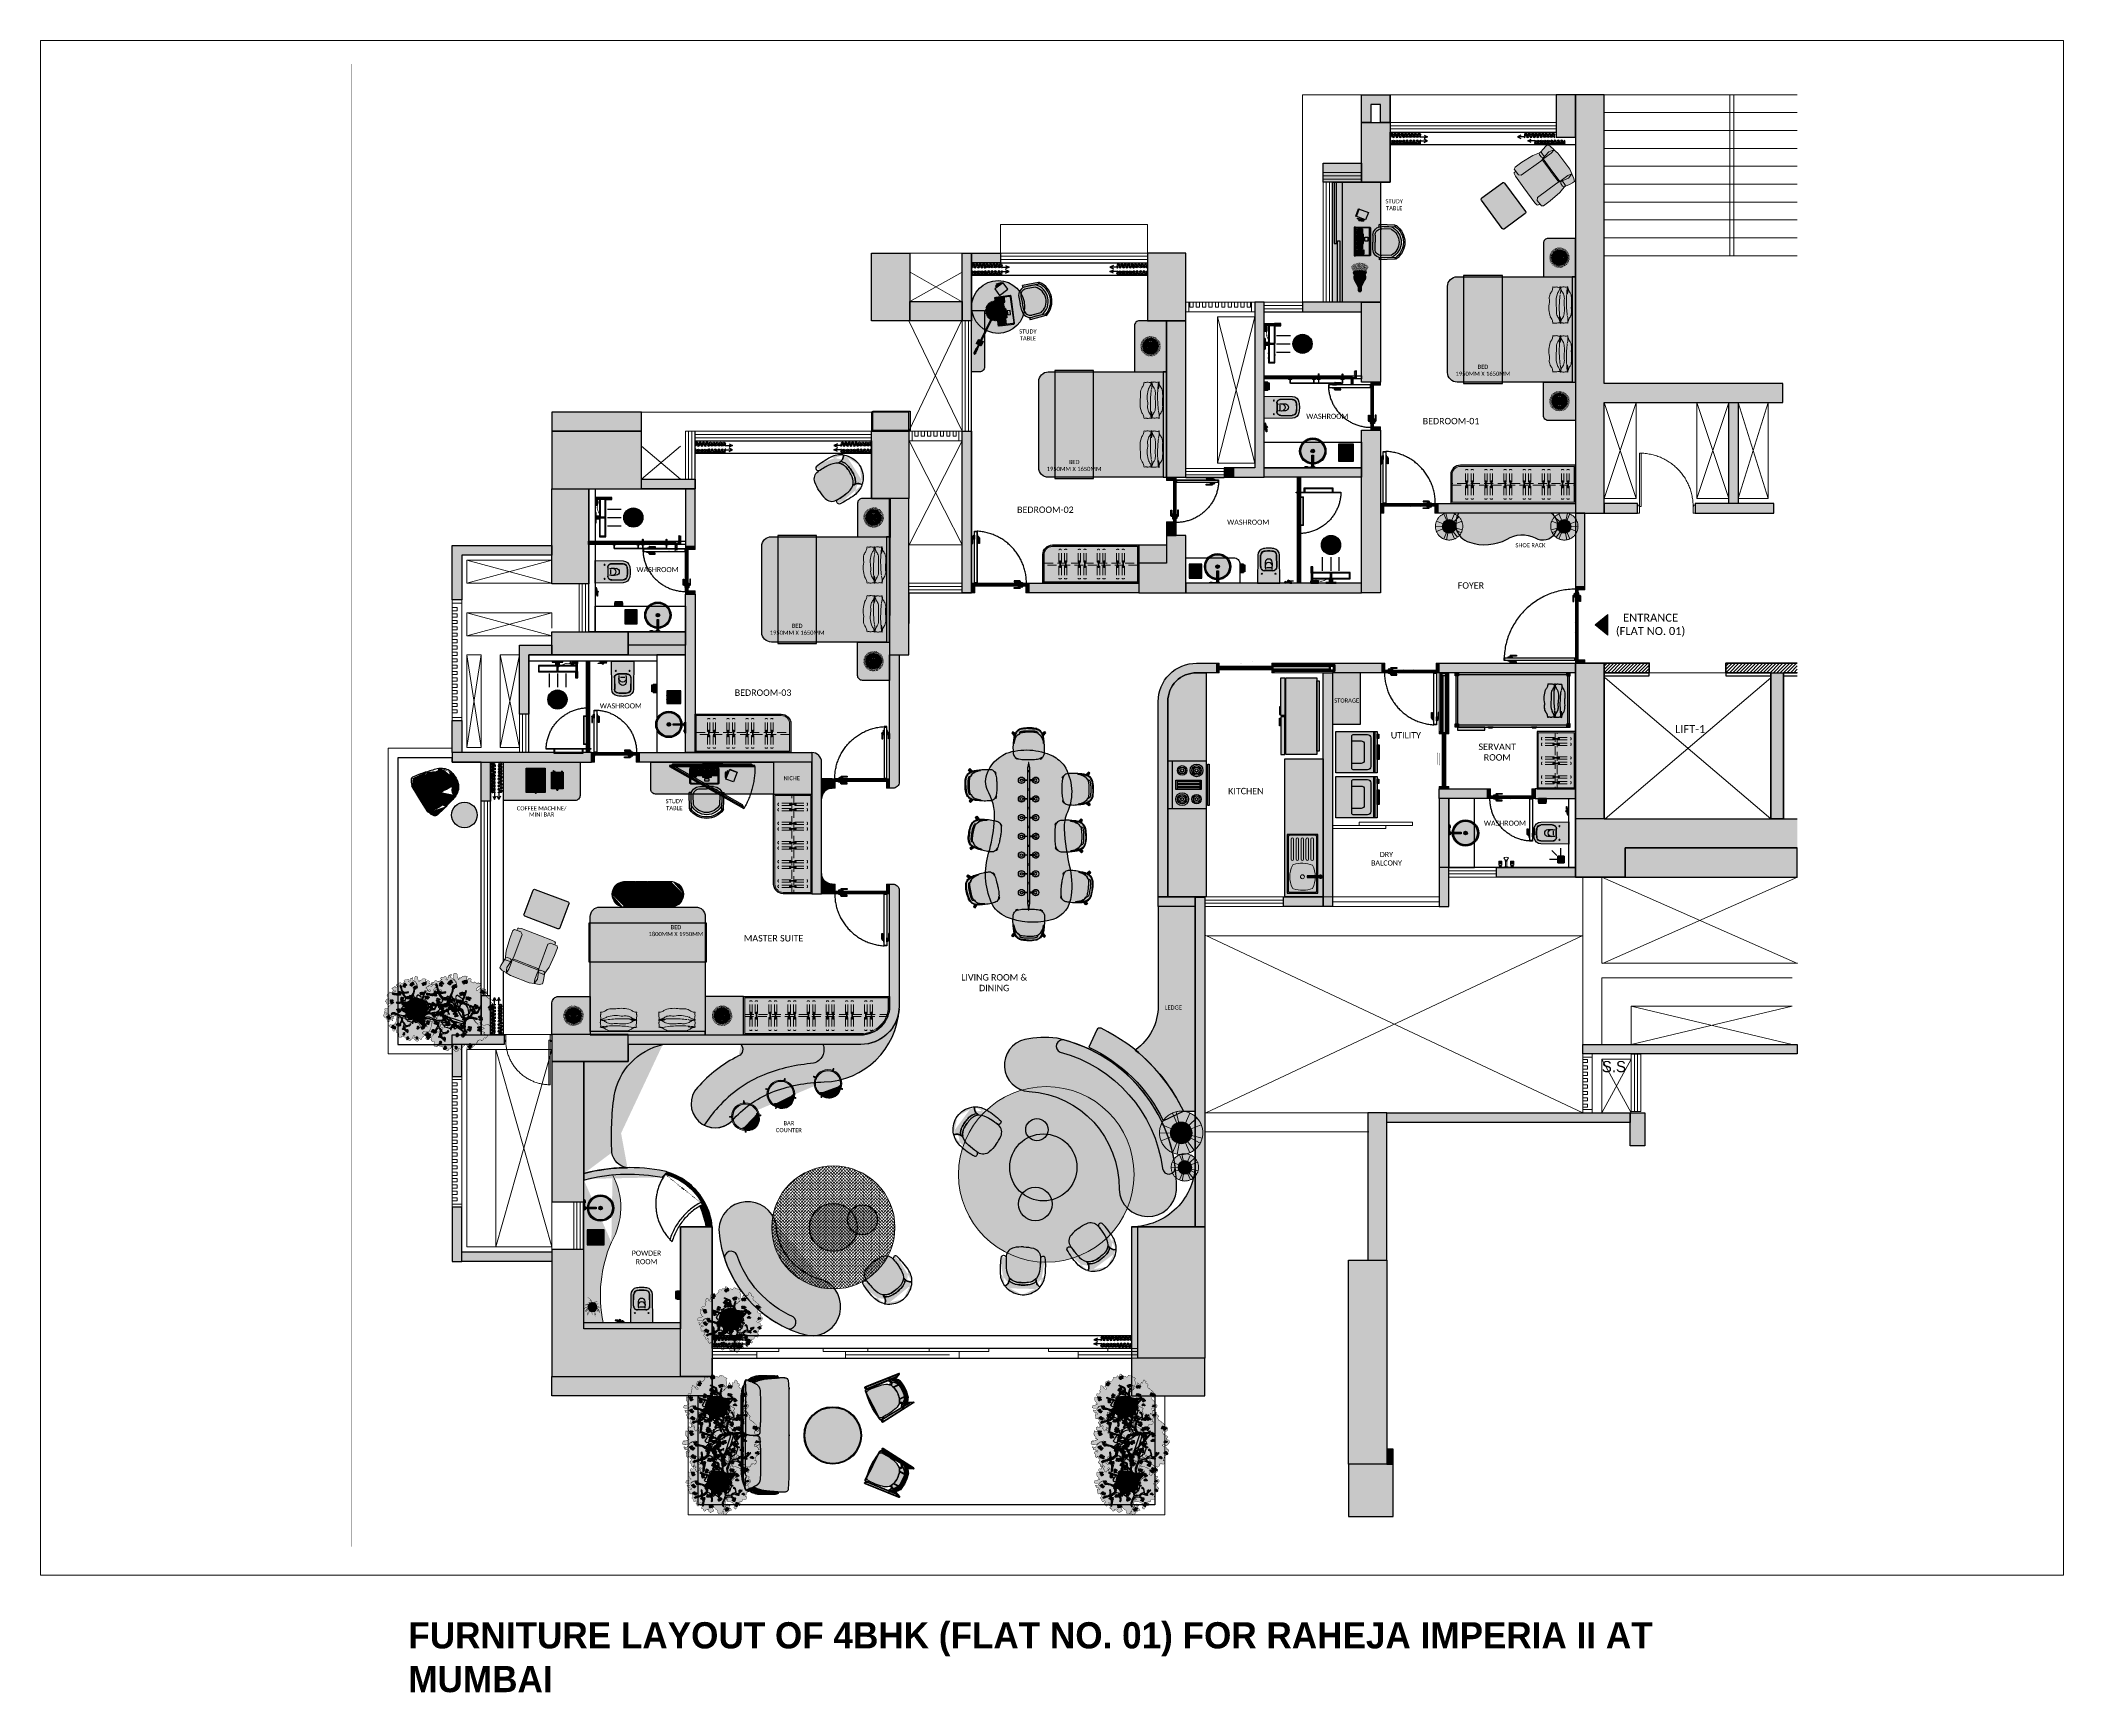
# Paper-space layout 'Layout1' of a CAD drawing. Header units: millimetres. Extents: x 232 to 2544, y 74 to 1963.
# The model-space entities are those that its viewports show. They can reach past a viewport. Long polylines and large blocks are cut down to what shows.
import ezdxf

# ---------------------------------------------------------------- set-up
doc = ezdxf.new("R2010")
doc.units = ezdxf.units.MM
doc.header["$LTSCALE"] = 10
doc.header["$MEASUREMENT"] = 0
doc.set_wipeout_variables(frame=1)
for name, pattern in [('( Hidden )', [0.375, 0.25, -0.125]), ('9276_P0_Base$0$HIDDEN', [0.375, 0.25, -0.125]), ('CENTER2', [1.125, 0.75, -0.125, 0.125, -0.125]), ('DASHED', [19.05, 12.7, -6.35]), ('DASHED2', [0.375, 0.25, -0.125]), ('HIDDEN', [9.525, 6.35, -3.175])]:
    doc.linetypes.add(name, pattern=pattern)
doc.layers.get('Defpoints').update_dxf_attribs({"color": 8})
for name, color, linetype in [('$DDT_AUDIT_GENERATED_(131)', 7, 'Continuous'), ('$DDT_AUDIT_GENERATED_(159)', 7, 'Continuous'), ('$DDT_AUDIT_GENERATED_(15E)', 7, 'Continuous'), ('$DDT_AUDIT_GENERATED_(224)', 7, 'Continuous'), ('$DDT_AUDIT_GENERATED_(77)', 7, 'Continuous'), ('$DDT_AUDIT_GENERATED_(7E)', 7, 'Continuous'), ('$DDT_AUDIT_GENERATED_(87)', 7, 'Continuous'), ('$DDT_AUDIT_GENERATED_(901)', 7, 'Continuous'), ('$DDT_AUDIT_GENERATED_(E33)', 7, 'Continuous'), ('A-TXT', 4, 'Continuous'), ('ARCH', 185, 'Continuous'), ('BMA  furniture', 6, 'Continuous'), ('BMA FURNITURE', 6, 'Continuous'), ('BMA_furniture', 5, 'Continuous'), ('COL', 2, 'Continuous'), ('Default', 7, 'Continuous'), ('DT-HATCH', 7, 'Continuous'), ('DT-MEDIUM', 5, 'Continuous'), ('Furniture - Elevation', 3, 'Continuous'), ('Furniture - Plan', 3, 'Continuous'), ('GLASS', 4, 'Continuous'), ('HATCH', 252, 'Continuous'), ('I-Dimension', 7, 'Continuous'), ('LELVEL DROP', 3, '( Hidden )'), ('MCPL-BEAM', 2, 'DASHED'), ('MCPL-COL HATCH-1', 8, 'Continuous'), ('MCPL-COLUMN', 52, 'Continuous'), ('PDA FURNITURE', 6, 'Continuous'), ('Plants', 5, 'Continuous'), ('rcc extentions', 1, 'Continuous'), ('SANITARY FITTING', 250, 'Continuous'), ('SANITARY WARE', 250, 'Continuous'), ('SANITRY FITTING', 252, 'Continuous'), ('SHEET', 1, 'Continuous'), ('TEX1', 4, 'Continuous'), ('TEXT - BMA', 6, 'Continuous'), ('WALL - PDA', 1, 'Continuous'), ('wall treatment', 8, 'Continuous')]:
    doc.layers.add(name, color=color, linetype=linetype)
for name, color, linetype, lineweight, true_color in [('A-FURN HATCH', 7, 'Continuous', 0, 0xffffff), ('BMA SANITARY FIXTURES', 7, 'Continuous', 13, 0x969696), ('FURNITUURE HATCH', 7, 'Continuous', 0, 0xffffff)]:
    doc.layers.add(name, color=color, linetype=linetype, lineweight=lineweight, true_color=true_color)
for name, color, linetype, lineweight in [('A-FURNITURE', 22, 'Continuous', 9), ('A-RCC WALL', 7, 'Continuous', 35), ('A-WALL HATCH', 32, 'Continuous', 5), ('Area', 1, 'Continuous', 30), ('Bma-Furniture', 6, 'Continuous', 9), ('Bma-Furniture Hatch', 6, 'Continuous', 9), ('CHANDELIER', 6, 'Continuous', 30), ('COLUMN', 7, 'Continuous', 50), ('COLUMN HATCH', 252, 'Continuous', 5), ('Door', 4, 'Continuous', 9), ('DOTTED', 7, 'DASHED', 5), ('DT-MEDIUM LIGHT', 6, 'Continuous', 15), ('ELEV', 143, 'Continuous', 9), ('FIXTURE', 8, 'Continuous', 9), ('FURNITURE', 46, 'Continuous', 9), ('HACTH', 8, 'Continuous', 5), ('HATCH WALL', 8, 'Continuous', 0), ('I-Fur Hatch', 8, 'Continuous', 0), ('I-SANI&FITT', 5, 'Continuous', 30), ('I-Wall Paneling', 3, 'Continuous', 18), ('PARTITION - BMA', 6, 'Continuous', 18), ('sanitary', 251, 'Continuous', 9), ('small text', 6, 'Continuous', 0), ('STAIR', 19, 'Continuous', 5), ('TEXT', 6, 'Continuous', 5), ('wall', 8, 'Continuous', 15), ('WD HATCH', 250, 'Continuous', 13), ('WD TREES', 104, 'Continuous', 20), ('WIN', 5, 'Continuous', 9)]:
    doc.layers.add(name, color=color, linetype=linetype, lineweight=lineweight)
doc.layers.add('MCPL-COLUMN-1', color=7, linetype='Continuous', true_color=0x00fa00)
doc.styles.add('ARIAL', font='GOTHIC.TTF')
doc.styles.add('ARIALNARROW', font='calibri.ttf')
doc.styles.add('HemBha', font='GOTHIC.TTF')
doc.linetypes.add('ZIGZAG', pattern='A,0.0001,-0.2,[131,ltypeshp.shx,S=0.2,R=0,X=-0.2,Y=0],-0.4,[131,ltypeshp.shx,S=0.2,R=180,X=0.2,Y=0],-0.2', length=0.8001)
doc.dimstyles.new('IMRAN', dxfattribs={"dimtxt": 40, "dimasz": 19, "dimexe": 10, "dimexo": 10, "dimgap": 0.01, "dimtad": 0, "dimdec": 0, "dimzin": 11, "dimtxsty": 'ARIALNARROW', "dimblk": 'ARCHTICK', "dimcen": 0.075, "dimclrd": 3, "dimclre": 8, "dimclrt": 6, "dimadec": 0, "dimazin": 0, "dimtfac": 0.75, "dimtdec": 0, "dimtmove": 1, "dimatfit": 2, "dimfxl": 54.5, "dimarcsym": 0})
pattern_1 = [(0.00322856, (17424469.4, -54551058.314), (32.219531698, 32.223162976), [1.61106737, -30.610280018]), (90.00322856, (17424482.288, -54551047.036), (-32.223162976, 32.219531698), [3.222134739, -28.999212649]), (45.003228557, (17424475.844, -54551050.258), (-0.001815639, 32.221347337), [2.27804926, -6.834147781, 2.27804926, -4.5560985206, 15.949566957, -13.671954692]), (45.003228557, (17424467.79, -54551059.925), (-0.001815639, 32.221347337), [2.278371474, -4.556742948, 2.278371474, -36.4543805665]), (45.003228557, (17424479.067, -54551056.702), (-0.001815639, 32.221347337), [2.278371474, -43.289494988]), (45.003228557, (17424482.289, -54551058.313), (-0.001815639, 32.221347337), [2.278371474, -43.289494988]), (45.003228557, (17424477.455, -54551055.091), (-0.001815639, 32.221347337), [2.278371474, -43.289494988]), (45.003228557, (17424475.844, -54551053.48), (-0.001815639, 32.221347337), [4.556742948, -41.011123514]), (45.003228557, (17424483.898, -54551029.314), (-0.001815639, 32.221347337), [4.556742948, -41.011123514]), (45.003228557, (17424472.622, -54551051.87), (-0.001815639, 32.221347337), [9.113485895, -36.454380567]), (45.003228557, (17424471.01, -54551050.259), (-0.001815639, 32.221347337), [9.113485895, -36.454380567]), (45.003228557, (17424491.954, -54551040.59), (-0.001815639, 32.221347337), [9.113485895, -36.454380567]), (45.003228557, (17424469.4, -54551047.037), (-0.001815639, 32.221347337), [6.835178864, -38.732687598]), (45.003228557, (17424462.955, -54551042.204), (-0.001815639, 32.221347337), [6.835178864, -38.732687598]), (45.003228557, (17424466.177, -54551045.426), (-0.001815639, 32.221347337), [6.835178864, -38.732687598]), (45.003228557, (17424487.12, -54551035.758), (-0.001815639, 32.221347337), [11.391966922, -34.17589954]), (45.003228557, (17424483.899, -54551034.147), (-0.001815639, 32.221347337), [11.391966922, -34.17589954]), (45.003228557, (17424487.12, -54551042.202), (-0.001815639, 32.221347337), [15.948753239, -29.61911319]), (26.568279757, (17424472.622, -54551055.092), (32.2213473366, 0.001815652), [3.602455868, -68.446666976]), (26.568279757, (17424479.066, -54551045.425), (32.2213473366, 0.001815652), [3.602455868, -68.446666976]), (26.568279757, (17424477.455, -54551048.647), (32.2213473366, 0.001815652), [3.602455868, -68.446666976]), (26.568279757, (17424471.011, -54551058.314), (32.2213473366, 0.001815652), [7.204912381, -64.844210688]), (26.568279757, (17424477.455, -54551043.814), (32.2213473366, 0.001815652), [10.807368443, -61.241754627]), (26.568279757, (17424474.233, -54551042.203), (32.2213473366, 0.001815652), [14.409824601, -57.639298469]), (26.568279757, (17424471.01, -54551040.592), (32.2213473366, 0.001815652), [14.409824601, -57.639298469]), (26.568279757, (17424466.177, -54551030.926), (32.2213473366, 0.001815652), [14.409824601, -57.639298469]), (26.568279757, (17424466.177, -54551034.148), (32.2213473366, 0.001815652), [18.012280953, -54.036842117]), (26.568279757, (17424467.788, -54551037.37), (32.2213473366, 0.001815652), [18.012280953, -54.036842117]), (63.438177377, (17424479.066, -54551050.258), (-0.0018156374, 32.2213473366), [3.602455868, -68.446666976]), (63.438177377, (17424474.233, -54551053.48), (-0.0018156374, 32.2213473366), [3.602455868, -68.446666976]), (63.438177377, (17424469.4, -54551058.314), (-0.0018156374, 32.2213473366), [7.204912381, -64.844210688]), (63.438177377, (17424479.066, -54551053.48), (-0.0018156374, 32.2213473366), [7.204912381, -64.844210688]), (63.438177377, (17424466.178, -54551059.925), (-0.0018156374, 32.2213473366), [10.807368443, -61.241754627]), (63.438177377, (17424462.956, -54551059.925), (-0.0018156374, 32.2213473366), [14.409824601, -57.639298469]), (63.438177377, (17424491.955, -54551058.313), (-0.0018156374, 32.2213473366), [14.409824601, -57.639298469]), (63.438177377, (17424480.678, -54551055.091), (-0.0018156374, 32.2213473366), [14.409824601, -57.639298469]), (63.438177377, (17424487.122, -54551058.313), (-0.0018156374, 32.2213473366), [18.012280953, -54.036842117]), (63.438177377, (17424483.9, -54551056.702), (-0.0018156374, 32.2213473366), [18.012280953, -54.036842117])]
pattern_2 = [(180.003228557, (153420528.79, -222876755.24), (0.003026065, -53.702245561), [10.740449129, -16.110673694, 5.3702245646, -21.4808982585]), (180.003228557, (153420491.2, -222876756.583), (0.003026065, -53.702245561), [10.740449129, -42.961796517]), (180.003228557, (153420496.57, -222876759.27), (0.003026065, -53.702245561), [5.370224565, -48.332021082]), (180.003228557, (153420526.106, -222876760.61), (0.003026065, -53.702245561), [2.6851122823, -37.5915719524, 2.6851122823, -10.740449129]), (180.003228557, (153420507.31, -222876763.295), (0.003026065, -53.702245561), [10.740449129, -16.110673694, 2.6851122823, -24.166010541]), (180.003228557, (153420520.736, -222876764.637), (0.003026065, -53.702245561), [8.055336847, -45.646908799]), (180.003228557, (153420507.31, -222876765.98), (0.003026065, -53.702245561), [16.110673694, -37.591571952]), (180.003228557, (153420523.42, -222876767.32), (0.003026065, -53.702245561), [10.740449129, -42.961796517]), (180.003228557, (153420501.94, -222876768.666), (0.003026065, -53.702245561), [26.851122823, -26.851122823]), (180.003228557, (153420518.05, -222876771.35), (0.003026065, -53.702245561), [5.3702245646, -16.110673694, 10.740449129, -21.4808982585]), (180.003228557, (153420480.46, -222876772.695), (0.003026065, -53.702245561), [10.740449129, -42.961796517]), (180.003228557, (153420491.2, -222876774.037), (0.003026065, -53.702245561), [5.370224565, -48.332021082]), (180.003228557, (153420501.94, -222876775.38), (0.003026065, -53.702245561), [5.370224565, -48.332021082]), (180.003228557, (153420528.79, -222876776.72), (0.003026065, -53.702245561), [10.740449129, -42.961796517]), (180.003228557, (153420501.94, -222876778.064), (0.003026065, -53.702245561), [10.740449129, -42.961796517]), (180.003228557, (153420501.94, -222876780.75), (0.003026065, -53.702245561), [10.740449129, -10.740449129, 10.740449129, -21.4808982585]), (180.003228557, (153420512.68, -222876783.433), (0.003026065, -53.702245561), [5.3702245646, -26.851122823, 10.740449129, -10.740449129]), (180.003228557, (153420501.94, -222876784.776), (0.003026065, -53.702245561), [16.110673694, -37.591571952]), (180.003228557, (153420501.94, -222876787.46), (0.003026065, -53.702245561), [10.740449129, -42.961796517]), (180.003228557, (153420523.42, -222876788.803), (0.003026065, -53.702245561), [16.110673694, -21.4808982585, 5.3702245646, -10.740449129]), (180.003228557, (153420523.42, -222876791.49), (0.003026065, -53.702245561), [26.851122823, -26.851122823]), (180.003228557, (153420491.2, -222876792.83), (0.003026065, -53.702245561), [5.370224565, -48.332021082]), (180.003228557, (153420507.31, -222876794.174), (0.003026065, -53.702245561), [10.740449129, -42.961796517]), (180.003228557, (153420518.05, -222876795.516), (0.003026065, -53.702245561), [5.3702245646, -21.4808982585, 5.3702245646, -21.4808982585]), (180.003228557, (153420523.423, -222876796.86), (0.003026065, -53.702245561), [5.3702245646, -16.110673694, 10.740449129, -21.4808982585]), (180.003228557, (153420512.68, -222876798.2), (0.003026065, -53.702245561), [5.3702245646, -26.851122823, 5.3702245646, -16.110673694]), (180.003228557, (153420501.94, -222876799.544), (0.003026065, -53.702245561), [16.110673694, -37.591571952]), (180.003228557, (153420523.423, -222876802.23), (0.003026065, -53.702245561), [10.740449129, -42.961796517]), (180.003228557, (153420496.57, -222876803.57), (0.003026065, -53.702245561), [5.370224565, -48.332021082]), (180.003228557, (153420485.83, -222876804.916), (0.003026065, -53.702245561), [5.370224565, -48.332021082]), (194.039472027, (153420491.199, -222876759.268), (-53.70224555946, -0.0030260632), [5.531331302, -215.888694481]), (194.039472027, (153420485.83, -222876771.352), (-53.70224555946, -0.0030260632), [5.531331302, -215.888694481]), (194.039472027, (153420491.202, -222876803.573), (-53.70224555946, -0.0030260632), [5.531331302, -215.888694481]), (194.039472027, (153420507.311, -222876783.434), (-53.70224555946, -0.0030260632), [5.531331302, -215.888694481]), (194.039472027, (153420496.571, -222876791.49), (-53.70224555946, -0.0030260632), [5.531331302, -215.888694481]), (194.039472027, (153420491.201, -222876787.462), (-53.70224555946, -0.0030260632), [5.531331302, -215.888694481]), (194.039472027, (153420518.053, -222876796.858), (-53.70224555946, -0.0030260632), [5.531331302, -215.888694481]), (194.039472027, (153420496.572, -222876794.175), (-53.70224555946, -0.0030260632), [5.531331302, -215.888694481]), (194.039472027, (153420485.83, -222876774.037), (-53.70224555946, -0.0030260632), [11.062662603, -210.35736318]), (194.039472027, (153420491.2, -222876778.064), (-53.70224555946, -0.0030260632), [11.062662603, -210.35736318]), (194.039472027, (153420491.2, -222876780.749), (-53.70224555946, -0.0030260632), [11.062662603, -210.35736318]), (345.966985087, (153420507.31, -222876763.295), (53.70224555946, 0.0030260671), [5.5313313016, -11.062662603, 5.5313313016, -199.2947005764]), (345.966985087, (153420518.051, -222876771.35), (53.70224555946, 0.0030260671), [5.531331302, -215.888694481]), (345.966985087, (153420518.052, -222876795.516), (53.70224555946, 0.0030260671), [11.062662603, -210.35736318]), (14.039472027, (153420491.199, -222876756.583), (53.70224555946, 0.0030260632), [5.531331302, -215.888694481]), (165.966985087, (153420480.459, -222876756.584), (-53.70224555946, -0.0030260671), [5.531331302, -215.888694481]), (165.966985087, (153420496.57, -222876775.379), (-53.70224555946, -0.0030260671), [5.531331302, -215.888694481]), (165.966985087, (153420485.83, -222876784.777), (-53.70224555946, -0.0030260671), [5.531331302, -215.888694481]), (165.966985087, (153420507.312, -222876788.804), (-53.70224555946, -0.0030260671), [5.531331302, -215.888694481]), (165.966985087, (153420512.682, -222876795.516), (-53.70224555946, -0.0030260671), [5.531331302, -215.888694481]), (165.966985087, (153420507.312, -222876798.202), (-53.70224555946, -0.0030260671), [5.531331302, -215.888694481]), (165.966985087, (153420507.312, -222876788.804), (-53.70224555946, -0.0030260671), [5.531331302, -215.888694481]), (165.966985087, (153420491.201, -222876796.86), (-53.70224555946, -0.0030260671), [22.125325206, -199.294700576]), (165.966985087, (153420523.421, -222876760.609), (-53.70224555946, -0.0030260671), [22.125325206, -199.294700576]), (165.966985087, (153420518.051, -222876764.637), (-53.70224555946, -0.0030260671), [22.125325206, -199.294700576]), (165.966985087, (153420512.681, -222876767.323), (-53.70224555946, -0.0030260671), [5.5313313016, -11.062662603, 11.062662603, -193.763369275]), (165.966985087, (153420512.681, -222876771.35), (-53.70224555946, -0.0030260671), [11.062662603, -11.062662603, 11.062662603, -188.2320379733]), (165.966985087, (153420518.051, -222876776.72), (-53.70224555946, -0.0030260671), [22.125325206, -199.294700576]), (165.966985087, (153420523.422, -222876780.747), (-53.70224555946, -0.0030260671), [22.125325206, -199.294700576]), (165.966985087, (153420523.422, -222876783.433), (-53.70224555946, -0.0030260671), [22.125325206, -199.294700576]), (165.966985087, (153420485.831, -222876799.545), (-53.70224555946, -0.0030260671), [5.531331302, -215.888694481]), (165.966996087, (153420480.461, -222876804.916), (-53.7022455589, -0.0030363772), [11.062662603, -210.35736318]), (165.966996087, (153420512.683, -222876802.229), (-53.7022455589, -0.0030363772), [11.062662603, -210.35736318]), (165.966986087, (153420518.05, -222876755.239), (-53.7022455594, -0.0030270044), [22.125325206, -199.294700576]), (165.966986087, (153420485.831, -222876792.833), (-53.7022455594, -0.0030270044), [16.593993905, -204.826031878]), (165.966986087, (153420480.46, -222876788.805), (-53.7022455594, -0.0030270044), [33.187987809, -188.232037973])]
pattern_3 = [(180.003228557, (17426036.709, -54563679.8826), (0.00037825814, -6.7127806951), []), (225.003228557, (17426036.71, -54563679.883), (13.426317884, -13.4248048514), [9.493305515, -18.986611031])]
pattern_4 = [(270, (46145.7257, -2777879.5204), (3.125, -4e-15), [])]
pattern_5 = [(225, (183555.36, -2786089.079), (5.3033009, -5.3033009), []), (225, (183550.057, -2786089.079), (5.3033009, -5.3033009), [9.375, -1.875, 0, -1.875])]
pattern_6 = [(90, (484071.9595, -2786541.5247), (-3.125, 4e-15), [])]
pattern_7 = [(45, (346662.325, -2778331.966), (-5.3033009, 5.3033009), []), (45, (346667.6285, -2778331.966), (-5.3033009, 5.3033009), [9.375, -1.875, 0, -1.875])]
pattern_8 = [(4.504904, (420332.25034, -406164.66091), (-0.008927458, 0.113310114), [])]
pattern_9 = [(37.5, (-622656.9265, -138637.81), (-0.157483395, 4.817059423), [0, -3.8, 0, -4.25, 0, -4.0625]), (7.5, (-622656.9265, -138637.81), (4.424441763, 7.055365163), [0, -2.05, 0, -3.425, 0, -1.3125]), (327.5, (-622660.0015, -138637.81), (7.785354654, 0.014147634), [0, -1.25, 0, -4.5, 0, -5.875]), (317.5, (-622660.0015, -138637.81), (7.51531651, 2.19418891), [0, -0.625, 0, -2.95, 0, -3.375])]
pattern_10 = [(37.5, (-622656.9265, -139034.1695), (-0.157483395, 4.817059423), [0, -3.8, 0, -4.25, 0, -4.0625]), (7.5, (-622656.9265, -139034.1695), (4.424441763, 7.055365163), [0, -2.05, 0, -3.425, 0, -1.3125]), (327.5, (-622660.0015, -139034.1695), (7.785354654, 0.014147634), [0, -1.25, 0, -4.5, 0, -5.875]), (317.5, (-622660.0015, -139034.1695), (7.51531651, 2.19418891), [0, -0.625, 0, -2.95, 0, -3.375])]
pattern_11 = [(37.5, (-622656.9265, -139431.9513), (-0.157483395, 4.817059423), [0, -3.8, 0, -4.25, 0, -4.0625]), (7.5, (-622656.9265, -139431.951), (4.424441763, 7.055365163), [0, -2.05, 0, -3.425, 0, -1.3125]), (327.5, (-622660.0015, -139431.9513), (7.785354654, 0.014147634), [0, -1.25, 0, -4.5, 0, -5.875]), (317.5, (-622660.0015, -139431.951), (7.51531651, 2.19418891), [0, -0.625, 0, -2.95, 0, -3.375])]
pattern_12 = [(37.5, (-622656.9265, -139829.893), (-0.157483395, 4.817059423), [0, -3.8, 0, -4.25, 0, -4.0625]), (7.5, (-622656.9265, -139829.893), (4.424441763, 7.055365163), [0, -2.05, 0, -3.425, 0, -1.3125]), (327.5, (-622660.0015, -139829.893), (7.785354654, 0.014147634), [0, -1.25, 0, -4.5, 0, -5.875]), (317.5, (-622660.0015, -139829.893), (7.51531651, 2.19418891), [0, -0.625, 0, -2.95, 0, -3.375])]
pattern_13 = [(37.5, (-622656.9265, -140227.0532), (-0.157483395, 4.817059423), [0, -3.8, 0, -4.25, 0, -4.0625]), (7.5, (-622656.9265, -140227.053), (4.424441763, 7.055365163), [0, -2.05, 0, -3.425, 0, -1.3125]), (327.5, (-622660.0015, -140227.0532), (7.785354654, 0.014147634), [0, -1.25, 0, -4.5, 0, -5.875]), (317.5, (-622660.0015, -140227.053), (7.51531651, 2.19418891), [0, -0.625, 0, -2.95, 0, -3.375])]
pattern_14 = [(37.5, (-622656.9265, -140624.3825), (-0.157483395, 4.817059423), [0, -3.8, 0, -4.25, 0, -4.0625]), (7.5, (-622656.9265, -140624.3825), (4.424441763, 7.055365163), [0, -2.05, 0, -3.425, 0, -1.3125]), (327.5, (-622660.0015, -140624.3825), (7.785354654, 0.014147634), [0, -1.25, 0, -4.5, 0, -5.875]), (317.5, (-622660.0015, -140624.3825), (7.51531651, 2.19418891), [0, -0.625, 0, -2.95, 0, -3.375])]
pattern_15 = [(37.5, (-622656.9265, -138241.45), (-0.157483395, 4.817059423), [0, -3.8, 0, -4.25, 0, -4.0625]), (7.5, (-622656.9265, -138241.45), (4.424441763, 7.055365163), [0, -2.05, 0, -3.425, 0, -1.3125]), (327.5, (-622660.0015, -138241.45), (7.785354654, 0.014147634), [0, -1.25, 0, -4.5, 0, -5.875]), (317.5, (-622660.0015, -138241.45), (7.51531651, 2.19418891), [0, -0.625, 0, -2.95, 0, -3.375])]
pattern_16 = [(63.435, (315973.6, -2823497.527), (-4e-05, 100), [55.9017, -167.705]), (296.565, (315998.6, -2823447.527), (4e-05, 100), [55.9017, -167.705]), (63.435, (315923.6, -2823497.527), (-4e-05, 100), [55.9017, -167.705]), (296.565, (315948.6, -2823447.527), (4e-05, 100), [55.9017, -167.705]), (296.565, (315998.6, -2823497.527), (4e-05, 100), [55.9017, -167.705]), (63.435, (315973.6, -2823547.527), (-4e-05, 100), [55.9017, -167.705]), (296.565, (315948.6, -2823497.527), (4e-05, 100), [55.9017, -167.705]), (63.435, (315923.6, -2823547.527), (-4e-05, 100), [55.9017, -167.705])]

# ---------------------------------------------------------------- blocks, each defined once
blk = doc.blocks.new('A$C9a3b0c70')
at = {"layer": 'COLUMN HATCH'}
h = blk.add_hatch(color=252, dxfattribs=at)
h.dxf.hatch_style = 1
h.paths.add_polyline_path([(21400, 27192), (21400, 26527), (21700, 26527), (21700, 27192)])
h = blk.add_hatch(color=252, dxfattribs=at)
h.dxf.hatch_style = 1
h.paths.add_polyline_path([(22150, 22672), (22150, 27192), (21700, 27192), (21700, 20642), (22150, 20642), (22150, 22372)])
h = blk.add_hatch(color=252, dxfattribs=at)
h.dxf.hatch_style = 1
h.paths.add_polyline_path([(18800, 26757), (18350, 26757), (18350, 25822), (18800, 25822)])
h.paths.add_polyline_path([(18650, 23942), (18350, 23942), (18350, 22692), (18650, 22692)])
h.paths.add_polyline_path([(18650, 21942), (18350, 21942), (18350, 19392), (18650, 19392)])
h = blk.add_hatch(color=252, dxfattribs=at)
h.dxf.hatch_style = 1
h.paths.add_polyline_path([(11280, 24712), (10680, 24712), (10680, 23652), (11280, 23652)])
h = blk.add_hatch(color=252, dxfattribs=at)
h.dxf.hatch_style = 1
h.paths.add_polyline_path([(15600, 24712), (15000, 24712), (15000, 23652), (15600, 23652)])
h = blk.add_hatch(color=252, dxfattribs=at)
h.dxf.hatch_style = 1
h.paths.add_polyline_path([(15600, 23652), (15300, 23652), (15300, 21202), (15600, 21202)])
h = blk.add_hatch(color=252, dxfattribs=at)
h.dxf.hatch_style = 1
h.paths.add_polyline_path([(24950, 22672), (22150, 22672), (22150, 22372), (24950, 22372)])
h = blk.add_hatch(color=252, dxfattribs=at)
h.dxf.hatch_style = 1
h.paths.add_polyline_path([(6399, 21922), (7080, 21922), (7080, 22222), (5680, 22222), (5680, 21922)])
h = blk.add_hatch(color=252, dxfattribs=at)
h.dxf.hatch_style = 1
h.paths.add_polyline_path([(11265, 21922), (11265, 22222), (10680, 22222), (10680, 21922)])
h = blk.add_hatch(color=252, dxfattribs=at)
h.dxf.hatch_style = 1
h.paths.add_polyline_path([(6399, 21022), (7080, 21022), (7080, 21922), (5680, 21922), (5680, 21022)])
h = blk.add_hatch(color=252, dxfattribs=at)
h.dxf.hatch_style = 1
h.paths.add_polyline_path([(11265, 21922), (10680, 21922), (10680, 20872), (11265, 20872)])
h = blk.add_hatch(color=252, dxfattribs=at)
h.dxf.hatch_style = 1
h.paths.add_polyline_path([(6255, 21022), (5680, 21022), (5680, 19532), (6255, 19532)])
h = blk.add_hatch(color=252, dxfattribs=at)
h.dxf.hatch_style = 1
h.paths.add_polyline_path([(11265, 20872), (10965, 20872), (10965, 18422), (11265, 18422)])
h = blk.add_hatch(color=252, dxfattribs=at)
h.dxf.hatch_style = 1
h.paths.add_polyline_path([(15600, 20292), (15300, 20292), (15300, 19857), (14865, 19857), (14865, 19392), (15600, 19392)])
h = blk.add_hatch(color=252, dxfattribs=at)
h.dxf.hatch_style = 1
h.paths.add_polyline_path([(5680, 18782), (6875, 18782), (6875, 18422), (5680, 18422)])
h = blk.add_hatch(color=252, dxfattribs=at)
h.dxf.hatch_style = 1
h.paths.add_polyline_path([(25174, 15402), (25174, 15852), (23334, 15852), (22150, 15852), (22150, 18092), (22150, 18292), (21700, 18292), (21700, 14942), (22480, 14942), (22480, 15402)])
h = blk.add_hatch(color=252, dxfattribs=at)
h.dxf.hatch_style = 1
h.paths.add_polyline_path([(5680, 12055), (6875, 12055), (6875, 12477), (5680, 12477)])
h = blk.add_hatch(color=252, dxfattribs=at)
h.dxf.hatch_style = 1
h.paths.add_polyline_path([(5680, 9855), (6180, 9855), (6180, 12057), (5680, 12057)])
h = blk.add_hatch(color=252, dxfattribs=at)
h.dxf.hatch_style = 1
h.paths.add_polyline_path([(18450, 8942), (18750, 8942), (18750, 11251), (18450, 11251)])
h = blk.add_hatch(color=252, dxfattribs=at)
h.dxf.hatch_style = 1
h.paths.add_polyline_path([(22560, 11252), (22790, 11252), (22790, 10733), (22560, 10733)])
h = blk.add_hatch(color=252, dxfattribs=at)
h.dxf.hatch_style = 1
h.paths.add_polyline_path([(8190, 9467), (7690, 9467), (7690, 7122), (8190, 7122)])
h = blk.add_hatch(color=252, dxfattribs=at)
h.dxf.hatch_style = 1
h.paths.add_polyline_path([(14850, 9467), (14750, 9467), (14750, 6822), (15900, 6822), (15900, 7412), (14850, 7412)])
h = blk.add_hatch(color=252, dxfattribs=at)
h.dxf.hatch_style = 1
h.paths.add_polyline_path([(15900, 9467), (14850, 9467), (14850, 7412), (15900, 7412)])
h = blk.add_hatch(color=252, dxfattribs=at)
h.dxf.hatch_style = 1
h.paths.add_polyline_path([(6180, 9112), (5680, 9112), (5680, 7122), (7690, 7122), (7690, 7867), (6180, 7867)])
h = blk.add_hatch(color=252, dxfattribs=at)
h.dxf.hatch_style = 1
h.paths.add_polyline_path([(18150, 8942), (18150, 5752), (18750, 5752), (18750, 8942)])
h = blk.add_hatch(color=252, dxfattribs=at)
h.dxf.hatch_style = 1
h.paths.add_polyline_path([(8190, 6822), (8190, 7122), (5680, 7122), (5680, 6822)])
h = blk.add_hatch(color=252, dxfattribs=at)
h.dxf.hatch_style = 1
h.paths.add_polyline_path([(18850, 5192), (18850, 5192), (18850, 5752), (18150, 5752), (18150, 4932), (18850, 4932)])
h = blk.add_hatch(color=252, dxfattribs=at)
h.dxf.hatch_style = 1
h.paths.add_polyline_path([(18750, 5752), (18850, 5752), (18850, 5982), (18750, 5982)])
at = {"layer": 'HATCH WALL'}
for points in [[(18350, 26757), (18350, 27192), (18800, 27192), (18800, 26757), (18650, 26757), (18650, 27041), (18500, 27041), (18500, 26757)], [(18350, 25822), (17750, 25822), (17750, 26122), (18350, 26122)], [(12250, 23652), (12100, 23652), (12100, 24712), (12250, 24712)], [(12100, 23652), (11280, 23652), (11280, 23952), (12100, 23952)], [(16680, 23942), (16680, 21352), (16350, 21352), (16350, 21202), (16830, 21202), (16830, 23942)], [(24250, 20792), (24100, 20792), (24100, 22372), (24250, 22372)], [(12100, 21922), (12250, 21922), (12250, 19392), (12100, 19392)], [(7080, 21172), (7920, 21172), (7920, 21022), (7080, 21022)], [(24760, 18142), (24960, 18142), (24960, 15852), (24760, 15852)], [(15750, 14627), (15900, 14627), (15900, 9467), (15750, 9467)], [(22560, 11102), (18750, 11101), (18750, 11251), (22560, 11252)]]:
    blk.add_hatch(color=7, dxfattribs=at).paths.add_polyline_path(points)
at = {"layer": 'ARCH', "linetype": 'ByBlock'}
blk.add_lwpolyline([(21699, 16093), (21699, 15172)], dxfattribs=at)
at = {"layer": 'COL'}
for points in [[(21400, 27192), (21400, 26527), (21700, 26527), (21700, 27192), (21400, 27192), (21400, 27192)], [(18350, 26757), (18800, 26757), (18800, 25822), (18350, 25822)], [(10680, 24712), (11280, 24712), (11280, 23652), (10680, 23652)], [(15000, 23652), (15600, 23652), (15600, 24712), (15000, 24712)], [(18350, 23942), (18650, 23942), (18650, 22692), (18350, 22692)], [(15600, 23652), (15300, 23652), (15300, 21202), (15600, 21202)], [(11265, 21922), (11265, 21922), (11265, 22222), (10680, 22222), (10680, 21922), (11265, 21922)], [(11265, 20872), (10680, 20872), (10680, 21922), (11265, 21922)], [(18350, 21942), (18650, 21942), (18650, 19392), (18350, 19392)], [(18450, 8942), (18750, 8942), (18750, 11251), (18450, 11251)], [(22560, 11252), (22790, 11252), (22790, 10733), (22560, 10733)], [(7690, 9467), (8190, 9467), (8190, 7122), (7690, 7122)], [(14850, 9467), (14750, 9467), (14750, 6822), (15900, 6822), (15900, 7412), (14850, 7412)], [(15900, 7412), (14850, 7412), (14850, 9467), (15900, 9467)], [(18150, 8942), (18750, 8942), (18750, 5752), (18150, 5752)], [(8190, 6822), (5680, 6822), (5680, 7122), (8190, 7122)]]:
    blk.add_lwpolyline(points, close=True, dxfattribs=at)
for points in [[(22150, 22372), (24950, 22372), (24950, 22672), (22150, 22672), (22150, 27192), (21700, 27192), (21700, 20642), (22150, 20642), (22150, 22372)], [(14865, 19392), (15600, 19392), (15600, 20292), (15300, 20292), (15300, 19857), (14865, 19857), (14865, 19392)], [(22150, 18292), (22150, 15852), (21700, 15852)], [(25174, 15402), (22480, 15402), (22480, 14942), (21700, 14942), (21700, 18292), (22150, 18292), (22150, 18092)], [(22150, 15852), (25174, 15852)], [(5680, 9112), (5680, 7122), (7690, 7122), (7690, 7867), (6180, 7867), (6180, 9112), (5680, 9112)]]:
    blk.add_lwpolyline(points, dxfattribs=at)
at = {"layer": 'COL', "elevation": 0}
for points in [[(6399, 21922), (7080, 21922), (7080, 22222), (5680, 22222), (5680, 21922), (6399, 21922)], [(6399, 21022), (7080, 21022), (7080, 21922), (5680, 21922), (5680, 21022), (6399, 21022)], [(5680, 21022), (6255, 21022), (6255, 19532), (5680, 19532)], [(11265, 20872), (10965, 20872), (10965, 18422), (11265, 18422)], [(5680, 18782), (6875, 18782), (6875, 18422), (5680, 18422)], [(5680, 12057), (6875, 12057), (6875, 12477), (5680, 12477)], [(5680, 9855), (6180, 9855), (6180, 12057), (5680, 12057)], [(18850, 5192), (18850, 5192), (18850, 5752), (18150, 5752), (18150, 4932), (18850, 4932)], [(18750, 5752), (18850, 5752), (18850, 5982), (18750, 5982)]]:
    blk.add_lwpolyline(points, close=True, dxfattribs=at)
at = {"layer": 'DOTTED', "color": 8, "linetype": 'HIDDEN', "ltscale": 5}
for p, q in [((11280, 23954), (12100, 24412)), ((12092, 23952), (11285, 24412)), ((12091, 23652), (11265, 21923)), ((12100, 21922, 0), (11265, 23652)), ((7690, 21691), (7080, 21172, 0)), ((7690, 21172), (7080, 21691))]:
    blk.add_line(p, q, dxfattribs=at)
at = {"layer": 'MCPL-BEAM', "color": 2, "linetype": 'DASHED', "ltscale": 10}
for p, q in [((18350, 26757), (18350, 27192)), ((18800, 26757), (18800, 27192))]:
    blk.add_line(p, q, dxfattribs=at)
at = {"layer": 'WALL - PDA'}
for points in [[(18350, 26757), (18350, 27192), (18800, 27192), (18800, 26757), (18650, 26757), (18650, 27041), (18500, 27041), (18500, 26757)], [(18350, 25822), (17750, 25822), (17750, 26122), (18350, 26122)], [(12100, 23652), (11280, 23652), (11280, 23952), (12100, 23952)], [(16680, 23942), (16680, 21352), (16350, 21352), (16350, 21202), (16830, 21202), (16830, 23942)], [(24760, 18142), (24960, 18142), (24960, 15852), (24760, 15852)], [(15750, 14627), (15900, 14627), (15900, 9467), (15750, 9467)], [(22560, 11102), (18750, 11101), (18750, 11251), (22560, 11252)]]:
    blk.add_lwpolyline(points, close=True, dxfattribs=at)
at = {"layer": 'WALL - PDA', "elevation": 0}
for points in [[(12250, 23652), (12100, 23652), (12100, 24712), (12250, 24712)], [(24250, 20792), (24100, 20792), (24100, 22372), (24250, 22372)], [(12100, 21922), (12250, 21922), (12250, 19392), (12100, 19392)], [(7080, 21172), (7920, 21172), (7920, 21022), (7080, 21022)]]:
    blk.add_lwpolyline(points, close=True, dxfattribs=at)
blk = doc.blocks.new('A$Cea7f365e')
at = {"layer": 'Door', "color": 8, "ltscale": 30}
for p, q in [((1099, 1221), (1099, 131)), ((1132, 1221), (1099, 1221)), ((1132, 131), (1132, 1221)), ((31, 164), (0, 164)), ((0, 164), (0, 0)), ((0, 0), (41, 0)), ((31, 131), (31, 164)), ((41, 131), (31, 131)), ((41, 0), (41, 131)), ((1099, 131), (1132, 131)), ((1132, 131), (1142, 131)), ((1132, 0), (1132, 131)), ((1173, 0), (1132, 0)), ((1142, 164), (1173, 164)), ((1142, 131), (1142, 164)), ((1173, 164), (1173, 0)), ((1173, 20), (1173, 20))]:
    blk.add_line(p, q, dxfattribs=at)
at = {"layer": 'Door', "color": 8, "linetype": 'DASHED', "ltscale": 30}
blk.add_arc((1132, 131), 1091, 91.7178, 180.0007, dxfattribs=at)
blk = doc.blocks.new('*U34')
at = {"layer": 'WIN'}
for p, q in [((7737, -264053), (8636, -264053)), ((7737, -264103), (8636, -264103))]:
    blk.add_line(p, q, dxfattribs=at)
blk.add_lwpolyline([(7737, -264003), (8636, -264003), (8636, -264153), (7737, -264153)], close=True, dxfattribs=at)
blk = doc.blocks.new('*U50')
at = {"layer": 'WIN'}
for p, q in [((7737, -264053), (8485, -264053)), ((7737, -264103), (8485, -264103))]:
    blk.add_line(p, q, dxfattribs=at)
blk.add_lwpolyline([(7737, -264003), (8485, -264003), (8485, -264153), (7737, -264153)], close=True, dxfattribs=at)
blk = doc.blocks.new('*U35')
at = {"layer": 'WIN'}
for p, q in [((7742, -264053), (10502, -264053)), ((7742, -264103), (10502, -264103))]:
    blk.add_line(p, q, dxfattribs=at)
blk.add_lwpolyline([(7742, -264003), (10502, -264003), (10502, -264153), (7742, -264153)], close=True, dxfattribs=at)
blk = doc.blocks.new('*U31')
at = {"layer": 'WIN'}
for p, q in [((7737, -264053), (8487, -264053)), ((7737, -264103), (8487, -264103))]:
    blk.add_line(p, q, dxfattribs=at)
blk.add_lwpolyline([(7737, -264003), (8487, -264003), (8487, -264153), (7737, -264153)], close=True, dxfattribs=at)
blk = doc.blocks.new('*U32')
at = {"layer": 'WIN'}
for p, q in [((9752, -264053), (10502, -264053)), ((9752, -264103), (10502, -264103))]:
    blk.add_line(p, q, dxfattribs=at)
blk.add_lwpolyline([(9752, -264003), (10502, -264003), (10502, -264153), (9752, -264153)], close=True, dxfattribs=at)
blk = doc.blocks.new('*U33')
at = {"layer": 'WIN'}
for p, q in [((6757, -264053), (8487, -264053)), ((6757, -264103), (8487, -264103))]:
    blk.add_line(p, q, dxfattribs=at)
blk.add_lwpolyline([(6757, -264003), (8487, -264003), (8487, -264153), (6757, -264153)], close=True, dxfattribs=at)
blk = doc.blocks.new('D12')
at = {"layer": 'Door'}
h = blk.add_hatch(dxfattribs=at)
h.set_pattern_fill('LEGNO2', color=252, scale=32.221347, angle=-89.9968, style=0, pattern_type=2)
h.set_pattern_definition([(270.00322856, (-51409354.613, -19914783.195), (32.223162976, -32.219531698), [1.61106737, -30.610280018]), (0.00322856, (-51409343.335, -19914796.083), (32.219531698, 32.223162976), [3.222134739, -28.999212649]), (315.003228557, (-51409346.558, -19914789.639), (32.221347337, 0.001815639), [2.27804926, -6.834147781, 2.27804926, -4.5560985206, 15.949566957, -13.671954692]), (315.003228557, (-51409356.225, -19914781.584), (32.221347337, 0.001815639), [2.278371474, -4.556742948, 2.278371474, -36.4543805665]), (315.003228557, (-51409353.002, -19914792.861), (32.221347337, 0.001815639), [2.278371474, -43.289494988]), (315.003228557, (-51409354.613, -19914796.083), (32.221347337, 0.001815639), [2.278371474, -43.289494988]), (315.003228557, (-51409351.39, -19914791.25), (32.221347337, 0.001815639), [2.278371474, -43.289494988]), (315.003228557, (-51409349.78, -19914789.64), (32.221347337, 0.001815639), [4.556742948, -41.011123514]), (315.003228557, (-51409325.613, -19914797.693), (32.221347337, 0.001815639), [4.556742948, -41.011123514]), (315.003228557, (-51409348.17, -19914786.417), (32.221347337, 0.001815639), [9.113485895, -36.454380567]), (315.003228557, (-51409346.558, -19914784.805), (32.221347337, 0.001815639), [9.113485895, -36.454380567]), (315.003228557, (-51409336.89, -19914805.749), (32.221347337, 0.001815639), [9.113485895, -36.454380567]), (315.003228557, (-51409343.336, -19914783.194), (32.221347337, 0.001815639), [6.835178864, -38.732687598]), (315.003228557, (-51409338.503, -19914776.75), (32.221347337, 0.001815639), [6.835178864, -38.732687598]), (315.003228557, (-51409341.725, -19914779.972), (32.221347337, 0.001815639), [6.835178864, -38.732687598]), (315.003228557, (-51409332.057, -19914800.915), (32.221347337, 0.001815639), [11.391966922, -34.17589954]), (315.003228557, (-51409330.447, -19914797.693), (32.221347337, 0.001815639), [11.391966922, -34.17589954]), (315.003228557, (-51409338.502, -19914800.916), (32.221347337, 0.001815639), [15.948753239, -29.61911319]), (296.568279757, (-51409351.391, -19914786.417), (0.001815652, -32.2213473366), [3.602455868, -68.446666976]), (296.568279757, (-51409341.724, -19914792.86), (0.001815652, -32.2213473366), [3.602455868, -68.446666976]), (296.568279757, (-51409344.947, -19914791.25), (0.001815652, -32.2213473366), [3.602455868, -68.446666976]), (296.568279757, (-51409354.613, -19914784.806), (0.001815652, -32.2213473366), [7.204912381, -64.844210688]), (296.568279757, (-51409340.113, -19914791.25), (0.001815652, -32.2213473366), [10.807368443, -61.241754627]), (296.568279757, (-51409338.502, -19914788.027), (0.001815652, -32.2213473366), [14.409824601, -57.639298469]), (296.568279757, (-51409336.892, -19914784.805), (0.001815652, -32.2213473366), [14.409824601, -57.639298469]), (296.568279757, (-51409327.225, -19914779.971), (0.001815652, -32.2213473366), [14.409824601, -57.639298469]), (296.568279757, (-51409330.448, -19914779.971), (0.001815652, -32.2213473366), [18.012280953, -54.036842117]), (296.568279757, (-51409333.67, -19914781.583), (0.001815652, -32.2213473366), [18.012280953, -54.036842117]), (333.438177377, (-51409346.558, -19914792.861), (32.2213473366, 0.0018156374), [3.602455868, -68.446666976]), (333.438177377, (-51409349.78, -19914788.028), (32.2213473366, 0.0018156374), [3.602455868, -68.446666976]), (333.438177377, (-51409354.613, -19914783.195), (32.2213473366, 0.0018156374), [7.204912381, -64.844210688]), (333.438177377, (-51409349.78, -19914792.861), (32.2213473366, 0.0018156374), [7.204912381, -64.844210688]), (333.438177377, (-51409356.225, -19914779.973), (32.2213473366, 0.0018156374), [10.807368443, -61.241754627]), (333.438177377, (-51409356.225, -19914776.75), (32.2213473366, 0.0018156374), [14.409824601, -57.639298469]), (333.438177377, (-51409354.612, -19914805.75), (32.2213473366, 0.0018156374), [14.409824601, -57.639298469]), (333.438177377, (-51409351.39, -19914794.472), (32.2213473366, 0.0018156374), [14.409824601, -57.639298469]), (333.438177377, (-51409354.612, -19914800.917), (32.2213473366, 0.0018156374), [18.012280953, -54.036842117]), (333.438177377, (-51409353.002, -19914797.694), (32.2213473366, 0.0018156374), [18.012280953, -54.036842117])])
h.paths.add_polyline_path([(326500, -2813833), (326500, -2813821), (326454, -2813821), (326454, -2813787), (326454, -2813783), (326458, -2813783), (326604, -2813783), (326604, -2813833)])
h = blk.add_hatch(dxfattribs=at)
h.set_pattern_fill('LEGNO2', color=252, scale=32.221347, angle=-89.9968, style=0, pattern_type=2)
h.set_pattern_definition([(270.00322856, (-51409471.223, -19915128.182), (32.223162976, -32.219531698), [1.61106737, -30.610280018]), (0.00322856, (-51409459.945, -19915141.07), (32.219531698, 32.223162976), [3.222134739, -28.999212649]), (315.003228557, (-51409463.168, -19915134.626), (32.221347337, 0.001815639), [2.27804926, -6.834147781, 2.27804926, -4.5560985206, 15.949566957, -13.671954692]), (315.003228557, (-51409472.835, -19915126.57), (32.221347337, 0.001815639), [2.278371474, -4.556742948, 2.278371474, -36.4543805665]), (315.003228557, (-51409469.612, -19915137.848), (32.221347337, 0.001815639), [2.278371474, -43.289494988]), (315.003228557, (-51409471.223, -19915141.07), (32.221347337, 0.001815639), [2.278371474, -43.289494988]), (315.003228557, (-51409468, -19915136.237), (32.221347337, 0.001815639), [2.278371474, -43.289494988]), (315.003228557, (-51409466.39, -19915134.626), (32.221347337, 0.001815639), [4.556742948, -41.011123514]), (315.003228557, (-51409442.223, -19915142.68), (32.221347337, 0.001815639), [4.556742948, -41.011123514]), (315.003228557, (-51409464.78, -19915131.404), (32.221347337, 0.001815639), [9.113485895, -36.454380567]), (315.003228557, (-51409463.168, -19915129.792), (32.221347337, 0.001815639), [9.113485895, -36.454380567]), (315.003228557, (-51409453.5, -19915150.736), (32.221347337, 0.001815639), [9.113485895, -36.454380567]), (315.003228557, (-51409459.946, -19915128.181), (32.221347337, 0.001815639), [6.835178864, -38.732687598]), (315.003228557, (-51409455.113, -19915121.737), (32.221347337, 0.001815639), [6.835178864, -38.732687598]), (315.003228557, (-51409458.335, -19915124.96), (32.221347337, 0.001815639), [6.835178864, -38.732687598]), (315.003228557, (-51409448.667, -19915145.902), (32.221347337, 0.001815639), [11.391966922, -34.17589954]), (315.003228557, (-51409447.057, -19915142.68), (32.221347337, 0.001815639), [11.391966922, -34.17589954]), (315.003228557, (-51409455.112, -19915145.903), (32.221347337, 0.001815639), [15.948753239, -29.61911319]), (296.568279757, (-51409468.001, -19915131.404), (0.001815652, -32.2213473366), [3.602455868, -68.446666976]), (296.568279757, (-51409458.334, -19915137.848), (0.001815652, -32.2213473366), [3.602455868, -68.446666976]), (296.568279757, (-51409461.557, -19915136.237), (0.001815652, -32.2213473366), [3.602455868, -68.446666976]), (296.568279757, (-51409471.223, -19915129.793), (0.001815652, -32.2213473366), [7.204912381, -64.844210688]), (296.568279757, (-51409456.723, -19915136.236), (0.001815652, -32.2213473366), [10.807368443, -61.241754627]), (296.568279757, (-51409455.112, -19915133.014), (0.001815652, -32.2213473366), [14.409824601, -57.639298469]), (296.568279757, (-51409453.502, -19915129.792), (0.001815652, -32.2213473366), [14.409824601, -57.639298469]), (296.568279757, (-51409443.835, -19915124.958), (0.001815652, -32.2213473366), [14.409824601, -57.639298469]), (296.568279757, (-51409447.058, -19915124.958), (0.001815652, -32.2213473366), [18.012280953, -54.036842117]), (296.568279757, (-51409450.28, -19915126.57), (0.001815652, -32.2213473366), [18.012280953, -54.036842117]), (333.438177377, (-51409463.168, -19915137.848), (32.2213473366, 0.0018156374), [3.602455868, -68.446666976]), (333.438177377, (-51409466.39, -19915133.015), (32.2213473366, 0.0018156374), [3.602455868, -68.446666976]), (333.438177377, (-51409471.223, -19915128.182), (32.2213473366, 0.0018156374), [7.204912381, -64.844210688]), (333.438177377, (-51409466.39, -19915137.848), (32.2213473366, 0.0018156374), [7.204912381, -64.844210688]), (333.438177377, (-51409472.835, -19915124.96), (32.2213473366, 0.0018156374), [10.807368443, -61.241754627]), (333.438177377, (-51409472.835, -19915121.738), (32.2213473366, 0.0018156374), [14.409824601, -57.639298469]), (333.438177377, (-51409471.222, -19915150.737), (32.2213473366, 0.0018156374), [14.409824601, -57.639298469]), (333.438177377, (-51409468, -19915139.459), (32.2213473366, 0.0018156374), [14.409824601, -57.639298469]), (333.438177377, (-51409471.222, -19915145.904), (32.2213473366, 0.0018156374), [18.012280953, -54.036842117]), (333.438177377, (-51409469.611, -19915142.681), (32.2213473366, 0.0018156374), [18.012280953, -54.036842117])])
h.paths.add_polyline_path([(326500, -2814933), (326500, -2814945), (326454, -2814945), (326454, -2814979), (326454, -2814983), (326458, -2814983), (326604, -2814983), (326604, -2814933)])
at = {"layer": 'DT-HATCH'}
h = blk.add_hatch(dxfattribs=at)
h.set_pattern_fill('DOLMIT', color=8, scale=26.851123, angle=-269.9968)
h.set_pattern_definition([(90.003228557, (-51422092.792, -19916395.4906), (-6.7127806951, -0.00037825814), []), (135.003228557, (-51422092.792, -19916395.49), (-13.4248048514, -13.426317884), [9.493305515, -18.986611031])])
h.paths.add_polyline_path([(326495, -2813831), (326495, -2814935), (326455, -2814935), (326455, -2813831)])
at = {"layer": 'DT-HATCH', "ltscale": 10, "true_color": 0x827040}
h = blk.add_hatch(dxfattribs=at)
h.set_pattern_fill('LEGNO1', color=47, scale=53.702246, angle=90.0032, pattern_type=2)
h.set_pattern_definition([(90.003228557, (-219735168.15, -155911187.57), (-53.702245561, -0.003026065), [10.740449129, -16.110673694, 5.3702245646, -21.4808982585]), (90.003228557, (-219735169.49, -155911149.98), (-53.702245561, -0.003026065), [10.740449129, -42.961796517]), (90.003228557, (-219735172.18, -155911155.35), (-53.702245561, -0.003026065), [5.370224565, -48.332021082]), (90.003228557, (-219735173.52, -155911184.89), (-53.702245561, -0.003026065), [2.6851122823, -37.5915719524, 2.6851122823, -10.740449129]), (90.003228557, (-219735176.205, -155911166.09), (-53.702245561, -0.003026065), [10.740449129, -16.110673694, 2.6851122823, -24.166010541]), (90.003228557, (-219735177.546, -155911179.52), (-53.702245561, -0.003026065), [8.055336847, -45.646908799]), (90.003228557, (-219735178.89, -155911166.09), (-53.702245561, -0.003026065), [16.110673694, -37.591571952]), (90.003228557, (-219735180.23, -155911182.203), (-53.702245561, -0.003026065), [10.740449129, -42.961796517]), (90.003228557, (-219735181.575, -155911160.72), (-53.702245561, -0.003026065), [26.851122823, -26.851122823]), (90.003228557, (-219735184.26, -155911176.833), (-53.702245561, -0.003026065), [5.3702245646, -16.110673694, 10.740449129, -21.4808982585]), (90.003228557, (-219735185.604, -155911139.24), (-53.702245561, -0.003026065), [10.740449129, -42.961796517]), (90.003228557, (-219735186.946, -155911149.98), (-53.702245561, -0.003026065), [5.370224565, -48.332021082]), (90.003228557, (-219735188.29, -155911160.72), (-53.702245561, -0.003026065), [5.370224565, -48.332021082]), (90.003228557, (-219735189.63, -155911187.573), (-53.702245561, -0.003026065), [10.740449129, -42.961796517]), (90.003228557, (-219735190.973, -155911160.72), (-53.702245561, -0.003026065), [10.740449129, -42.961796517]), (90.003228557, (-219735193.66, -155911160.72), (-53.702245561, -0.003026065), [10.740449129, -10.740449129, 10.740449129, -21.4808982585]), (90.003228557, (-219735196.34, -155911171.463), (-53.702245561, -0.003026065), [5.3702245646, -26.851122823, 10.740449129, -10.740449129]), (90.003228557, (-219735197.686, -155911160.723), (-53.702245561, -0.003026065), [16.110673694, -37.591571952]), (90.003228557, (-219735200.37, -155911160.723), (-53.702245561, -0.003026065), [10.740449129, -42.961796517]), (90.003228557, (-219735201.71, -155911182.204), (-53.702245561, -0.003026065), [16.110673694, -21.4808982585, 5.3702245646, -10.740449129]), (90.003228557, (-219735204.397, -155911182.204), (-53.702245561, -0.003026065), [26.851122823, -26.851122823]), (90.003228557, (-219735205.74, -155911149.983), (-53.702245561, -0.003026065), [5.370224565, -48.332021082]), (90.003228557, (-219735207.083, -155911166.094), (-53.702245561, -0.003026065), [10.740449129, -42.961796517]), (90.003228557, (-219735208.425, -155911176.834), (-53.702245561, -0.003026065), [5.3702245646, -21.4808982585, 5.3702245646, -21.4808982585]), (90.003228557, (-219735209.77, -155911182.204), (-53.702245561, -0.003026065), [5.3702245646, -16.110673694, 10.740449129, -21.4808982585]), (90.003228557, (-219735211.11, -155911171.464), (-53.702245561, -0.003026065), [5.3702245646, -26.851122823, 5.3702245646, -16.110673694]), (90.003228557, (-219735212.454, -155911160.724), (-53.702245561, -0.003026065), [16.110673694, -37.591571952]), (90.003228557, (-219735215.14, -155911182.205), (-53.702245561, -0.003026065), [10.740449129, -42.961796517]), (90.003228557, (-219735216.48, -155911155.354), (-53.702245561, -0.003026065), [5.370224565, -48.332021082]), (90.003228557, (-219735217.825, -155911144.613), (-53.702245561, -0.003026065), [5.370224565, -48.332021082]), (104.039472027, (-219735172.178, -155911149.981), (-0.0030260632, 53.70224555946), [5.531331302, -215.888694481]), (104.039472027, (-219735184.261, -155911144.611), (-0.0030260632, 53.70224555946), [5.531331302, -215.888694481]), (104.039472027, (-219735216.482, -155911149.983), (-0.0030260632, 53.70224555946), [5.531331302, -215.888694481]), (104.039472027, (-219735196.343, -155911166.093), (-0.0030260632, 53.70224555946), [5.531331302, -215.888694481]), (104.039472027, (-219735204.399, -155911155.353), (-0.0030260632, 53.70224555946), [5.531331302, -215.888694481]), (104.039472027, (-219735200.371, -155911149.982), (-0.0030260632, 53.70224555946), [5.531331302, -215.888694481]), (104.039472027, (-219735209.768, -155911176.834), (-0.0030260632, 53.70224555946), [5.531331302, -215.888694481]), (104.039472027, (-219735207.084, -155911155.353), (-0.0030260632, 53.70224555946), [5.531331302, -215.888694481]), (104.039472027, (-219735186.946, -155911144.612), (-0.0030260632, 53.70224555946), [11.062662603, -210.35736318]), (104.039472027, (-219735190.974, -155911149.982), (-0.0030260632, 53.70224555946), [11.062662603, -210.35736318]), (104.039472027, (-219735193.659, -155911149.982), (-0.0030260632, 53.70224555946), [11.062662603, -210.35736318]), (255.966985087, (-219735176.205, -155911166.092), (0.0030260671, -53.70224555946), [5.5313313016, -11.062662603, 5.5313313016, -199.2947005764]), (255.966985087, (-219735184.259, -155911176.833), (0.0030260671, -53.70224555946), [5.531331302, -215.888694481]), (255.966985087, (-219735208.425, -155911176.834), (0.0030260671, -53.70224555946), [11.062662603, -210.35736318]), (284.039472027, (-219735169.493, -155911149.981), (0.0030260632, -53.70224555946), [5.531331302, -215.888694481]), (75.966985087, (-219735169.493, -155911139.24), (-0.0030260671, 53.70224555946), [5.531331302, -215.888694481]), (75.966985087, (-219735188.288, -155911155.352), (-0.0030260671, 53.70224555946), [5.531331302, -215.888694481]), (75.966985087, (-219735197.687, -155911144.612), (-0.0030260671, 53.70224555946), [5.531331302, -215.888694481]), (75.966985087, (-219735201.713, -155911166.093), (-0.0030260671, 53.70224555946), [5.531331302, -215.888694481]), (75.966985087, (-219735208.426, -155911171.464), (-0.0030260671, 53.70224555946), [5.531331302, -215.888694481]), (75.966985087, (-219735211.111, -155911166.094), (-0.0030260671, 53.70224555946), [5.531331302, -215.888694481]), (75.966985087, (-219735201.713, -155911166.093), (-0.0030260671, 53.70224555946), [5.531331302, -215.888694481]), (75.966985087, (-219735209.77, -155911149.983), (-0.0030260671, 53.70224555946), [22.125325206, -199.294700576]), (75.966985087, (-219735173.519, -155911182.202), (-0.0030260671, 53.70224555946), [22.125325206, -199.294700576]), (75.966985087, (-219735177.546, -155911176.832), (-0.0030260671, 53.70224555946), [22.125325206, -199.294700576]), (75.966985087, (-219735180.232, -155911171.462), (-0.0030260671, 53.70224555946), [5.5313313016, -11.062662603, 11.062662603, -193.763369275]), (75.966985087, (-219735184.26, -155911171.462), (-0.0030260671, 53.70224555946), [11.062662603, -11.062662603, 11.062662603, -188.2320379733]), (75.966985087, (-219735189.63, -155911176.833), (-0.0030260671, 53.70224555946), [22.125325206, -199.294700576]), (75.966985087, (-219735193.657, -155911182.203), (-0.0030260671, 53.70224555946), [22.125325206, -199.294700576]), (75.966985087, (-219735196.342, -155911182.204), (-0.0030260671, 53.70224555946), [22.125325206, -199.294700576]), (75.966985087, (-219735212.455, -155911144.613), (-0.0030260671, 53.70224555946), [5.531331302, -215.888694481]), (75.966996087, (-219735217.825, -155911139.243), (-0.0030363772, 53.7022455589), [11.062662603, -210.35736318]), (75.966996087, (-219735215.138, -155911171.464), (-0.0030363772, 53.7022455589), [11.062662603, -210.35736318]), (75.966986087, (-219735168.149, -155911176.832), (-0.0030270044, 53.7022455594), [22.125325206, -199.294700576]), (75.966986087, (-219735205.742, -155911144.613), (-0.0030270044, 53.7022455594), [16.593993905, -204.826031878]), (75.966986087, (-219735201.715, -155911139.242), (-0.0030270044, 53.7022455594), [33.187987809, -188.232037973])])
h.paths.add_polyline_path([(326496, -2814935), (326496, -2814941), (326454, -2814941), (326454, -2814935)])
at = {"layer": 'Furniture - Plan', "ltscale": 500}
h = blk.add_hatch(color=8, dxfattribs=at)
h.set_gradient(color1=(128, 128, 128), rotation=90, one_color=1, tint=1, name='CYLINDER')
edge = h.paths.add_edge_path()
edge.add_arc((326441, -2813939), 26.6, 87.9047, 163.7974)
edge.add_line((326416, -2813931), (326416, -2814017))
edge.add_line((326416, -2814017), (326430, -2814017))
edge.add_line((326430, -2814017), (326430, -2813934))
edge.add_arc((326441, -2813939), 12, 85.3585, 155.794, ccw=False)
edge.add_line((326442, -2813927), (326442, -2813912))
h = blk.add_hatch(color=8, dxfattribs=at)
h.set_gradient(color1=(128, 128, 128), one_color=1, tint=1, name='CYLINDER')
h.paths.add_polyline_path([(326454, -2813888), (326442, -2813888), (326442, -2813950), (326454, -2813950)])
h = blk.add_hatch(color=8, dxfattribs=at)
h.set_gradient(color1=(128, 128, 128), one_color=1, tint=1, name='CYLINDER')
h.paths.add_polyline_path([(326496, -2813956), (326508, -2813956), (326508, -2813883), (326496, -2813883)])
h = blk.add_hatch(color=8, dxfattribs=at)
h.set_gradient(color1=(128, 128, 128), rotation=90, one_color=1, tint=1, name='CYLINDER')
edge = h.paths.add_edge_path()
edge.add_arc((326509, -2813939), 26.6, 16.201, 92.0938, ccw=False)
edge.add_line((326535, -2813931), (326535, -2814017))
edge.add_line((326535, -2814017), (326520, -2814017))
edge.add_line((326520, -2814017), (326520, -2813934))
edge.add_arc((326509, -2813939), 12, 24.2047, 94.6404)
edge.add_line((326508, -2813927), (326508, -2813912))
at = {"color": 3, "elevation": 0}
for points in [[(326442, -2813912, 0.343804), (326416, -2813931), (326416, -2814017), (326430, -2814017), (326430, -2813934, -0.317389), (326442, -2813927), (326442, -2813912)], [(326508, -2813912, -0.343805), (326535, -2813931), (326535, -2814017), (326520, -2814017), (326520, -2813934, 0.31739), (326508, -2813927), (326508, -2813912)]]:
    blk.add_lwpolyline(points, format="xyb", dxfattribs=at)
for points in [[(326442, -2813888), (326454, -2813888), (326454, -2813950), (326442, -2813950)], [(326508, -2813883), (326496, -2813883), (326496, -2813956), (326508, -2813956)]]:
    blk.add_lwpolyline(points, close=True, dxfattribs=at)
at = {"color": 3, "linetype": 'HIDDEN', "ltscale": 2, "elevation": 0}
for points in [[(325338, -2814899), (325344, -2814899), (325344, -2814941), (325338, -2814941)], [(325344, -2814899), (326448, -2814899), (326448, -2814941), (325344, -2814941)], [(325344, -2814900), (326448, -2814900), (326448, -2814940), (325344, -2814940)], [(325396, -2814887), (325396, -2814899), (325469, -2814899), (325469, -2814887)], [(325401, -2814953), (325401, -2814941), (325463, -2814941), (325463, -2814953)]]:
    blk.add_lwpolyline(points, close=True, dxfattribs=at)
for points in [[(325425, -2814887, -0.343805), (325444, -2814860), (325531, -2814860), (325531, -2814875), (325447, -2814875, 0.31739), (325440, -2814887), (325425, -2814887)], [(325425, -2814953, 0.343804), (325444, -2814979), (325531, -2814979), (325531, -2814965), (325447, -2814965, -0.317389), (325440, -2814953), (325425, -2814953)]]:
    blk.add_lwpolyline(points, format="xyb", dxfattribs=at)
at = {"color": 3, "linetype": 'DASHED2', "ltscale": 2, "elevation": 0}
blk.add_lwpolyline([(326448, -2814899), (326454, -2814899), (326454, -2814941), (326448, -2814941)], close=True, dxfattribs=at)
at = {"color": 3, "linetype": 'HIDDEN', "ltscale": 2}
blk.add_arc((326455, -2814942, 0), 1117, 90.0261, 177.7753, dxfattribs=at)
at = {"layer": 'Bma-Furniture', "elevation": 0}
blk.add_lwpolyline([(326496, -2813831), (326496, -2814935), (326454, -2814935), (326454, -2813831)], close=True, dxfattribs=at)
at = {"layer": 'Bma-Furniture', "color": 3, "elevation": 0}
blk.add_lwpolyline([(326495, -2813831), (326495, -2814935), (326455, -2814935), (326455, -2813831)], close=True, dxfattribs=at)
at = {"layer": 'DT-MEDIUM LIGHT', "color": 6, "ltscale": 500002000010000.0, "elevation": 0}
for points in [[(326500, -2813833), (326500, -2813821), (326454, -2813821), (326454, -2813787), (326454, -2813783), (326458, -2813783), (326604, -2813783), (326604, -2813833)], [(326500, -2814933), (326500, -2814945), (326454, -2814945), (326454, -2814979), (326454, -2814983), (326458, -2814983), (326604, -2814983), (326604, -2814933)]]:
    blk.add_lwpolyline(points, close=True, dxfattribs=at)
at = {"layer": 'DT-MEDIUM LIGHT', "elevation": 0}
for points in [[(326496, -2813825), (326496, -2814941), (326454, -2814941), (326454, -2813825)], [(326496, -2813825), (326496, -2813831), (326454, -2813831), (326454, -2813825)]]:
    blk.add_lwpolyline(points, close=True, dxfattribs=at)
at = {"layer": 'DT-MEDIUM LIGHT', "color": 6, "ltscale": 500002000010000.0, "elevation": 0}
blk.add_lwpolyline([(326500, -2814933), (326500, -2814945)], dxfattribs=at)
blk = doc.blocks.new('D9')
at = {"layer": 'Door'}
h = blk.add_hatch(dxfattribs=at)
h.set_pattern_fill('LEGNO2', color=252, scale=32.221347, angle=0.0032, style=0, pattern_type=2)
h.set_pattern_definition([(0.00322856, (17424424.414, -54550941.704), (32.219531698, 32.223162976), [1.61106737, -30.610280018]), (90.00322856, (17424437.3, -54550930.426), (-32.223162976, 32.219531698), [3.222134739, -28.999212649]), (45.003228557, (17424430.857, -54550933.648), (-0.001815639, 32.221347337), [2.27804926, -6.834147781, 2.27804926, -4.5560985206, 15.949566957, -13.671954692]), (45.003228557, (17424422.803, -54550943.315), (-0.001815639, 32.221347337), [2.278371474, -4.556742948, 2.278371474, -36.4543805665]), (45.003228557, (17424434.08, -54550940.092), (-0.001815639, 32.221347337), [2.278371474, -43.289494988]), (45.003228557, (17424437.302, -54550941.703), (-0.001815639, 32.221347337), [2.278371474, -43.289494988]), (45.003228557, (17424432.469, -54550938.481), (-0.001815639, 32.221347337), [2.278371474, -43.289494988]), (45.003228557, (17424430.858, -54550936.87), (-0.001815639, 32.221347337), [4.556742948, -41.011123514]), (45.003228557, (17424438.912, -54550912.704), (-0.001815639, 32.221347337), [4.556742948, -41.011123514]), (45.003228557, (17424427.635, -54550935.26), (-0.001815639, 32.221347337), [9.113485895, -36.454380567]), (45.003228557, (17424426.024, -54550933.649), (-0.001815639, 32.221347337), [9.113485895, -36.454380567]), (45.003228557, (17424446.968, -54550923.98), (-0.001815639, 32.221347337), [9.113485895, -36.454380567]), (45.003228557, (17424424.413, -54550930.427), (-0.001815639, 32.221347337), [6.835178864, -38.732687598]), (45.003228557, (17424417.968, -54550925.594), (-0.001815639, 32.221347337), [6.835178864, -38.732687598]), (45.003228557, (17424421.19, -54550928.816), (-0.001815639, 32.221347337), [6.835178864, -38.732687598]), (45.003228557, (17424442.134, -54550919.148), (-0.001815639, 32.221347337), [11.391966922, -34.17589954]), (45.003228557, (17424438.912, -54550917.537), (-0.001815639, 32.221347337), [11.391966922, -34.17589954]), (45.003228557, (17424442.134, -54550925.592), (-0.001815639, 32.221347337), [15.948753239, -29.61911319]), (26.568279757, (17424427.636, -54550938.482), (32.2213473366, 0.001815652), [3.602455868, -68.446666976]), (26.568279757, (17424434.079, -54550928.815), (32.2213473366, 0.001815652), [3.602455868, -68.446666976]), (26.568279757, (17424432.468, -54550932.037), (32.2213473366, 0.001815652), [3.602455868, -68.446666976]), (26.568279757, (17424426.025, -54550941.704), (32.2213473366, 0.001815652), [7.204912381, -64.844210688]), (26.568279757, (17424432.468, -54550927.204), (32.2213473366, 0.001815652), [10.807368443, -61.241754627]), (26.568279757, (17424429.246, -54550925.593), (32.2213473366, 0.001815652), [14.409824601, -57.639298469]), (26.568279757, (17424426.024, -54550923.982), (32.2213473366, 0.001815652), [14.409824601, -57.639298469]), (26.568279757, (17424421.19, -54550914.316), (32.2213473366, 0.001815652), [14.409824601, -57.639298469]), (26.568279757, (17424421.19, -54550917.538), (32.2213473366, 0.001815652), [18.012280953, -54.036842117]), (26.568279757, (17424422.801, -54550920.76), (32.2213473366, 0.001815652), [18.012280953, -54.036842117]), (63.438177377, (17424434.08, -54550933.648), (-0.0018156374, 32.2213473366), [3.602455868, -68.446666976]), (63.438177377, (17424429.247, -54550936.87), (-0.0018156374, 32.2213473366), [3.602455868, -68.446666976]), (63.438177377, (17424424.414, -54550941.704), (-0.0018156374, 32.2213473366), [7.204912381, -64.844210688]), (63.438177377, (17424434.08, -54550936.87), (-0.0018156374, 32.2213473366), [7.204912381, -64.844210688]), (63.438177377, (17424421.192, -54550943.315), (-0.0018156374, 32.2213473366), [10.807368443, -61.241754627]), (63.438177377, (17424417.97, -54550943.315), (-0.0018156374, 32.2213473366), [14.409824601, -57.639298469]), (63.438177377, (17424446.969, -54550941.703), (-0.0018156374, 32.2213473366), [14.409824601, -57.639298469]), (63.438177377, (17424435.691, -54550938.481), (-0.0018156374, 32.2213473366), [14.409824601, -57.639298469]), (63.438177377, (17424442.135, -54550941.703), (-0.0018156374, 32.2213473366), [18.012280953, -54.036842117]), (63.438177377, (17424438.913, -54550940.092), (-0.0018156374, 32.2213473366), [18.012280953, -54.036842117])])
h.paths.add_polyline_path([(323474, -2815087), (323462, -2815087), (323462, -2815133), (323428, -2815133), (323424, -2815133), (323424, -2815129), (323424, -2814983), (323474, -2814983)])
h = blk.add_hatch(dxfattribs=at)
h.set_pattern_fill('LEGNO2', color=252, scale=32.221347, angle=0.0032, style=0, pattern_type=2)
h.set_pattern_definition(pattern_1)
h.paths.add_polyline_path([(324274, -2815087), (324286, -2815087), (324286, -2815133), (324320, -2815133), (324324, -2815133), (324324, -2815129), (324324, -2814983), (324274, -2814983)])
at = {"layer": 'DT-HATCH'}
h = blk.add_hatch(dxfattribs=at)
h.set_pattern_fill('DOLMIT', color=8, scale=26.851123, angle=-179.9968)
h.set_pattern_definition(pattern_3)
h.paths.add_polyline_path([(323472, -2815092), (324276, -2815092), (324276, -2815132), (323472, -2815132)])
at = {"layer": 'DT-HATCH', "ltscale": 10, "true_color": 0x827040}
h = blk.add_hatch(dxfattribs=at)
h.set_pattern_fill('LEGNO1', color=47, scale=53.702246, angle=180.0032, pattern_type=2)
h.set_pattern_definition(pattern_2)
h.paths.add_polyline_path([(324276, -2815091), (324282, -2815091), (324282, -2815133), (324276, -2815133)])
at = {"layer": 'Furniture - Plan', "ltscale": 500}
h = blk.add_hatch(color=8, dxfattribs=at)
h.set_gradient(color1=(128, 128, 128), one_color=1, tint=1, name='CYLINDER')
h.paths.add_polyline_path([(323597, -2815091), (323597, -2815079), (323524, -2815079), (323524, -2815091)])
h = blk.add_hatch(color=8, dxfattribs=at)
h.set_gradient(color1=(128, 128, 128), one_color=1, tint=1, name='CYLINDER')
h.paths.add_polyline_path([(323529, -2815133), (323529, -2815145), (323591, -2815145), (323591, -2815133)])
h = blk.add_hatch(color=8, dxfattribs=at)
h.set_gradient(color1=(128, 128, 128), rotation=90, one_color=1, tint=1, name='CYLINDER')
edge = h.paths.add_edge_path()
edge.add_arc((323580, -2815078), 26.6, 106.201, 182.0938, ccw=False)
edge.add_line((323572, -2815052), (323659, -2815052))
edge.add_line((323659, -2815052), (323659, -2815067))
edge.add_line((323659, -2815067), (323575, -2815067))
edge.add_arc((323580, -2815078), 12, 114.2047, 184.6404)
edge.add_line((323568, -2815079), (323553, -2815079))
h = blk.add_hatch(color=8, dxfattribs=at)
h.set_gradient(color1=(128, 128, 128), rotation=90, one_color=1, tint=1, name='CYLINDER')
edge = h.paths.add_edge_path()
edge.add_arc((323580, -2815146), 26.6, 177.9047, 253.7974)
edge.add_line((323572, -2815171), (323659, -2815171))
edge.add_line((323659, -2815171), (323659, -2815157))
edge.add_line((323659, -2815157), (323575, -2815157))
edge.add_arc((323580, -2815146), 12, 175.3585, 245.794, ccw=False)
edge.add_line((323568, -2815145), (323553, -2815145))
at = {"color": 3, "elevation": 0}
for points in [[(323524, -2815079), (323524, -2815091), (323597, -2815091), (323597, -2815079)], [(323529, -2815145), (323529, -2815133), (323591, -2815133), (323591, -2815145)]]:
    blk.add_lwpolyline(points, close=True, dxfattribs=at)
for points in [[(323553, -2815079, -0.343805), (323572, -2815052), (323659, -2815052), (323659, -2815067), (323575, -2815067, 0.31739), (323568, -2815079), (323553, -2815079)], [(323553, -2815145, 0.343804), (323572, -2815171), (323659, -2815171), (323659, -2815157), (323575, -2815157, -0.317389), (323568, -2815145), (323553, -2815145)]]:
    blk.add_lwpolyline(points, format="xyb", dxfattribs=at)
at = {"color": 3, "linetype": 'DASHED2', "ltscale": 2, "elevation": 0}
blk.add_lwpolyline([(324240, -2815139), (324240, -2815133), (324282, -2815133), (324282, -2815139)], close=True, dxfattribs=at)
at = {"color": 3, "linetype": 'HIDDEN', "ltscale": 2, "elevation": 0}
for points in [[(324240, -2815943), (324240, -2815139), (324282, -2815139), (324282, -2815943)], [(324241, -2815943), (324241, -2815139), (324281, -2815139), (324281, -2815943)], [(324228, -2815891), (324240, -2815891), (324240, -2815818), (324228, -2815818)], [(324294, -2815886), (324282, -2815886), (324282, -2815824), (324294, -2815824)], [(324240, -2815949), (324240, -2815943), (324282, -2815943), (324282, -2815949)]]:
    blk.add_lwpolyline(points, close=True, dxfattribs=at)
for points in [[(324228, -2815862, -0.343805), (324202, -2815843), (324202, -2815756), (324216, -2815756), (324216, -2815840, 0.31739), (324228, -2815847), (324228, -2815862)], [(324294, -2815862, 0.343804), (324321, -2815843), (324321, -2815756), (324306, -2815756), (324306, -2815840, -0.317389), (324294, -2815847), (324294, -2815862)]]:
    blk.add_lwpolyline(points, format="xyb", dxfattribs=at)
at = {"color": 3, "linetype": 'HIDDEN', "ltscale": 2}
blk.add_arc((324284, -2815132, 0), 818, 180.0551, 266.917, dxfattribs=at)
at = {"layer": 'Bma-Furniture', "elevation": 0}
blk.add_lwpolyline([(323472, -2815091), (324276, -2815091), (324276, -2815133), (323472, -2815133)], close=True, dxfattribs=at)
at = {"layer": 'Bma-Furniture', "color": 3, "elevation": 0}
blk.add_lwpolyline([(323472, -2815092), (324276, -2815092), (324276, -2815132), (323472, -2815132)], close=True, dxfattribs=at)
at = {"layer": 'DT-MEDIUM LIGHT', "color": 6, "ltscale": 500002000010000.0, "elevation": 0}
for points in [[(323474, -2815087), (323462, -2815087), (323462, -2815133), (323428, -2815133), (323424, -2815133), (323424, -2815129), (323424, -2814983), (323474, -2814983)], [(324274, -2815087), (324286, -2815087), (324286, -2815133), (324320, -2815133), (324324, -2815133), (324324, -2815129), (324324, -2814983), (324274, -2814983)]]:
    blk.add_lwpolyline(points, close=True, dxfattribs=at)
at = {"layer": 'DT-MEDIUM LIGHT', "elevation": 0}
for points in [[(323466, -2815091), (324282, -2815091), (324282, -2815133), (323466, -2815133)], [(323466, -2815091), (323472, -2815091), (323472, -2815133), (323466, -2815133)]]:
    blk.add_lwpolyline(points, close=True, dxfattribs=at)
at = {"layer": 'DT-MEDIUM LIGHT', "color": 6, "ltscale": 500002000010000.0, "elevation": 0}
blk.add_lwpolyline([(324274, -2815087), (324286, -2815087)], dxfattribs=at)
blk = doc.blocks.new('D75')
at = {"layer": 'Door'}
h = blk.add_hatch(dxfattribs=at)
h.set_pattern_fill('LEGNO2', color=252, scale=32.221347, angle=0.0032, style=0, pattern_type=2)
h.set_pattern_definition(pattern_1)
h.paths.add_polyline_path([(325124, -2817057), (325112, -2817057), (325112, -2817103), (325078, -2817103), (325074, -2817103), (325074, -2817099), (325074, -2816953), (325124, -2816953)])
h = blk.add_hatch(dxfattribs=at)
h.set_pattern_fill('LEGNO2', color=252, scale=32.221347, angle=0.0032, style=0, pattern_type=2)
h.set_pattern_definition([(0.00322856, (17424274.414, -54550941.704), (32.219531698, 32.223162976), [1.61106737, -30.610280018]), (90.00322856, (17424287.3, -54550930.426), (-32.223162976, 32.219531698), [3.222134739, -28.999212649]), (45.003228557, (17424280.857, -54550933.648), (-0.001815639, 32.221347337), [2.27804926, -6.834147781, 2.27804926, -4.5560985206, 15.949566957, -13.671954692]), (45.003228557, (17424272.803, -54550943.315), (-0.001815639, 32.221347337), [2.278371474, -4.556742948, 2.278371474, -36.4543805665]), (45.003228557, (17424284.08, -54550940.092), (-0.001815639, 32.221347337), [2.278371474, -43.289494988]), (45.003228557, (17424287.302, -54550941.703), (-0.001815639, 32.221347337), [2.278371474, -43.289494988]), (45.003228557, (17424282.469, -54550938.481), (-0.001815639, 32.221347337), [2.278371474, -43.289494988]), (45.003228557, (17424280.858, -54550936.87), (-0.001815639, 32.221347337), [4.556742948, -41.011123514]), (45.003228557, (17424288.912, -54550912.704), (-0.001815639, 32.221347337), [4.556742948, -41.011123514]), (45.003228557, (17424277.635, -54550935.26), (-0.001815639, 32.221347337), [9.113485895, -36.454380567]), (45.003228557, (17424276.024, -54550933.649), (-0.001815639, 32.221347337), [9.113485895, -36.454380567]), (45.003228557, (17424296.968, -54550923.98), (-0.001815639, 32.221347337), [9.113485895, -36.454380567]), (45.003228557, (17424274.413, -54550930.427), (-0.001815639, 32.221347337), [6.835178864, -38.732687598]), (45.003228557, (17424267.968, -54550925.594), (-0.001815639, 32.221347337), [6.835178864, -38.732687598]), (45.003228557, (17424271.19, -54550928.816), (-0.001815639, 32.221347337), [6.835178864, -38.732687598]), (45.003228557, (17424292.134, -54550919.148), (-0.001815639, 32.221347337), [11.391966922, -34.17589954]), (45.003228557, (17424288.912, -54550917.537), (-0.001815639, 32.221347337), [11.391966922, -34.17589954]), (45.003228557, (17424292.134, -54550925.592), (-0.001815639, 32.221347337), [15.948753239, -29.61911319]), (26.568279757, (17424277.636, -54550938.482), (32.2213473366, 0.001815652), [3.602455868, -68.446666976]), (26.568279757, (17424284.079, -54550928.815), (32.2213473366, 0.001815652), [3.602455868, -68.446666976]), (26.568279757, (17424282.468, -54550932.037), (32.2213473366, 0.001815652), [3.602455868, -68.446666976]), (26.568279757, (17424276.025, -54550941.704), (32.2213473366, 0.001815652), [7.204912381, -64.844210688]), (26.568279757, (17424282.468, -54550927.204), (32.2213473366, 0.001815652), [10.807368443, -61.241754627]), (26.568279757, (17424279.246, -54550925.593), (32.2213473366, 0.001815652), [14.409824601, -57.639298469]), (26.568279757, (17424276.024, -54550923.982), (32.2213473366, 0.001815652), [14.409824601, -57.639298469]), (26.568279757, (17424271.19, -54550914.316), (32.2213473366, 0.001815652), [14.409824601, -57.639298469]), (26.568279757, (17424271.19, -54550917.538), (32.2213473366, 0.001815652), [18.012280953, -54.036842117]), (26.568279757, (17424272.801, -54550920.76), (32.2213473366, 0.001815652), [18.012280953, -54.036842117]), (63.438177377, (17424284.08, -54550933.648), (-0.0018156374, 32.2213473366), [3.602455868, -68.446666976]), (63.438177377, (17424279.247, -54550936.87), (-0.0018156374, 32.2213473366), [3.602455868, -68.446666976]), (63.438177377, (17424274.414, -54550941.704), (-0.0018156374, 32.2213473366), [7.204912381, -64.844210688]), (63.438177377, (17424284.08, -54550936.87), (-0.0018156374, 32.2213473366), [7.204912381, -64.844210688]), (63.438177377, (17424271.192, -54550943.315), (-0.0018156374, 32.2213473366), [10.807368443, -61.241754627]), (63.438177377, (17424267.97, -54550943.315), (-0.0018156374, 32.2213473366), [14.409824601, -57.639298469]), (63.438177377, (17424296.969, -54550941.703), (-0.0018156374, 32.2213473366), [14.409824601, -57.639298469]), (63.438177377, (17424285.691, -54550938.481), (-0.0018156374, 32.2213473366), [14.409824601, -57.639298469]), (63.438177377, (17424292.135, -54550941.703), (-0.0018156374, 32.2213473366), [18.012280953, -54.036842117]), (63.438177377, (17424288.913, -54550940.092), (-0.0018156374, 32.2213473366), [18.012280953, -54.036842117])])
h.paths.add_polyline_path([(325774, -2817057), (325786, -2817057), (325786, -2817103), (325820, -2817103), (325824, -2817103), (325824, -2817099), (325824, -2816953), (325774, -2816953)])
at = {"layer": 'DT-HATCH', "ltscale": 10, "true_color": 0x827040}
h = blk.add_hatch(dxfattribs=at)
h.set_pattern_fill('LEGNO1', color=47, scale=53.702246, angle=180.0032, pattern_type=2)
h.set_pattern_definition(pattern_2)
h.paths.add_polyline_path([(325122, -2817061), (325116, -2817061), (325116, -2817103), (325122, -2817103)])
at = {"layer": 'DT-HATCH'}
h = blk.add_hatch(dxfattribs=at)
h.set_pattern_fill('DOLMIT', color=8, scale=26.851123, angle=-179.9968)
h.set_pattern_definition(pattern_3)
h.paths.add_polyline_path([(325776, -2817062), (325122, -2817062), (325122, -2817102), (325776, -2817102)])
at = {"layer": 'Furniture - Plan', "ltscale": 500}
h = blk.add_hatch(color=8, dxfattribs=at)
h.set_gradient(color1=(128, 128, 128), rotation=90, one_color=1, tint=1, name='CYLINDER')
edge = h.paths.add_edge_path()
edge.add_arc((325669, -2817048), 26.6, 357.9062, 433.799)
edge.add_line((325676, -2817022), (325590, -2817022))
edge.add_line((325590, -2817022), (325590, -2817037))
edge.add_line((325590, -2817037), (325673, -2817037))
edge.add_arc((325669, -2817048), 12, -4.6404, 65.7953, ccw=False)
edge.add_line((325680, -2817049), (325695, -2817049))
h = blk.add_hatch(color=8, dxfattribs=at)
h.set_gradient(color1=(128, 128, 128), rotation=90, one_color=1, tint=1, name='CYLINDER')
edge = h.paths.add_edge_path()
edge.add_arc((325669, -2817116), 26.6, -73.7974, 2.0953, ccw=False)
edge.add_line((325676, -2817141), (325590, -2817141))
edge.add_line((325590, -2817141), (325590, -2817127))
edge.add_line((325590, -2817127), (325673, -2817127))
edge.add_arc((325669, -2817116), 12, 294.206, 364.6415)
edge.add_line((325680, -2817115), (325695, -2817115))
h = blk.add_hatch(color=8, dxfattribs=at)
h.set_gradient(color1=(128, 128, 128), one_color=1, tint=1, name='CYLINDER')
h.paths.add_polyline_path([(325651, -2817061), (325651, -2817049), (325724, -2817049), (325724, -2817061)])
h = blk.add_hatch(color=8, dxfattribs=at)
h.set_gradient(color1=(128, 128, 128), one_color=1, tint=1, name='CYLINDER')
h.paths.add_polyline_path([(325719, -2817103), (325719, -2817115), (325657, -2817115), (325657, -2817103)])
at = {"color": 3, "linetype": 'DASHED2', "ltscale": 2, "elevation": 0}
blk.add_lwpolyline([(325158, -2817109), (325158, -2817103), (325116, -2817103), (325116, -2817109)], close=True, dxfattribs=at)
at = {"color": 3, "linetype": 'HIDDEN', "ltscale": 2, "elevation": 0}
for points in [[(325158, -2817762), (325158, -2817109), (325116, -2817109), (325116, -2817762)], [(325157, -2817762), (325157, -2817109), (325117, -2817109), (325117, -2817762)], [(325104, -2817705), (325116, -2817705), (325116, -2817643), (325104, -2817643)], [(325158, -2817768), (325158, -2817762), (325116, -2817762), (325116, -2817768)], [(325170, -2817710), (325158, -2817710), (325158, -2817638), (325170, -2817638)]]:
    blk.add_lwpolyline(points, close=True, dxfattribs=at)
at = {"color": 3, "elevation": 0}
for points in [[(325695, -2817049, 0.343805), (325676, -2817022), (325590, -2817022), (325590, -2817037), (325673, -2817037, -0.31739), (325680, -2817049), (325695, -2817049)], [(325695, -2817115, -0.343804), (325676, -2817141), (325590, -2817141), (325590, -2817127), (325673, -2817127, 0.317389), (325680, -2817115), (325695, -2817115)]]:
    blk.add_lwpolyline(points, format="xyb", dxfattribs=at)
for points in [[(325724, -2817049), (325724, -2817061), (325651, -2817061), (325651, -2817049)], [(325719, -2817115), (325719, -2817103), (325657, -2817103), (325657, -2817115)]]:
    blk.add_lwpolyline(points, close=True, dxfattribs=at)
at = {"color": 3, "linetype": 'HIDDEN', "ltscale": 2, "elevation": 0}
for points in [[(325104, -2817681, -0.343804), (325078, -2817662), (325078, -2817576), (325092, -2817576), (325092, -2817660, 0.317389), (325104, -2817667), (325104, -2817681)], [(325170, -2817681, 0.343805), (325197, -2817662), (325197, -2817576), (325182, -2817576), (325182, -2817660, -0.31739), (325170, -2817667), (325170, -2817681)]]:
    blk.add_lwpolyline(points, format="xyb", dxfattribs=at)
at = {"color": 3, "linetype": 'HIDDEN', "ltscale": 2}
blk.add_arc((325113, -2817101, 0), 669, 273.8548, 359.827, dxfattribs=at)
at = {"layer": 'Bma-Furniture', "elevation": 0}
blk.add_lwpolyline([(325776, -2817061), (325122, -2817061), (325122, -2817103), (325776, -2817103)], close=True, dxfattribs=at)
at = {"layer": 'Bma-Furniture', "color": 3, "elevation": 0}
blk.add_lwpolyline([(325776, -2817062), (325122, -2817062), (325122, -2817102), (325776, -2817102)], close=True, dxfattribs=at)
at = {"layer": 'DT-MEDIUM LIGHT', "color": 6, "ltscale": 500002000010000.0, "elevation": 0}
for points in [[(325124, -2817057), (325112, -2817057), (325112, -2817103), (325078, -2817103), (325074, -2817103), (325074, -2817099), (325074, -2816953), (325124, -2816953)], [(325774, -2817057), (325786, -2817057), (325786, -2817103), (325820, -2817103), (325824, -2817103), (325824, -2817099), (325824, -2816953), (325774, -2816953)]]:
    blk.add_lwpolyline(points, close=True, dxfattribs=at)
blk.add_lwpolyline([(325124, -2817057), (325112, -2817057)], dxfattribs=at)
at = {"layer": 'DT-MEDIUM LIGHT', "elevation": 0}
for points in [[(325782, -2817061), (325116, -2817061), (325116, -2817103), (325782, -2817103)], [(325782, -2817061), (325776, -2817061), (325776, -2817103), (325782, -2817103)]]:
    blk.add_lwpolyline(points, close=True, dxfattribs=at)
blk = doc.blocks.new('fgsdrgergfg')
at = {"ltscale": 10}
h = blk.add_hatch(color=7, dxfattribs=at)
h.dxf.hatch_style = 1
h.set_gradient(color1=(242, 242, 242), color2=(207, 207, 207), one_color=1, tint=0.81, name='SPHERICAL')
edge = h.paths.add_edge_path()
edge.add_spline(control_points=[(551951, 392026), (551936, 392026), (551898, 392029), (551910, 392030), (551843, 392026), (551798, 391988), (551765, 391983), (551749, 391981)], knot_values=[1.3075, 1.3075, 1.3075, 1.3075, 46.681175, 114.687457, 188.235643, 237.804075, 285.33098, 285.33098, 285.33098, 285.33098], degree=3, periodic=0)
edge.add_spline(control_points=[(551749, 391981), (551752, 391972), (551756, 391958), (551746, 391936), (551754, 391917), (551755, 391896), (551750, 391884), (551748, 391878)], knot_values=[0, 0, 0, 0, 28.657418, 42.130621, 67.543469, 84.922888, 105.362851, 105.362851, 105.362851, 105.362851], degree=3, periodic=0)
edge.add_spline(control_points=[(551748, 391878), (551764, 391876), (551798, 391872), (551843, 391833), (551910, 391829), (551898, 391830), (551936, 391833), (551952, 391833)], knot_values=[0, 0, 0, 0, 48.834404, 98.402837, 171.951022, 239.957304, 286.408621, 286.408621, 286.408621, 286.408621], degree=3, periodic=0)
edge.add_spline(control_points=[(551952, 391833), (551967, 391833), (552006, 391830), (552068, 391829), (552134, 391833), (552180, 391872), (552213, 391876), (552229, 391878)], knot_values=[0, 0, 0, 0, 46.451317, 114.457599, 188.005784, 237.574217, 286.408621, 286.408621, 286.408621, 286.408621], degree=3, periodic=0)
edge.add_spline(control_points=[(552229, 391878), (552227, 391884), (552222, 391896), (552224, 391917), (552231, 391936), (552222, 391958), (552225, 391972), (552228, 391981)], knot_values=[0, 0, 0, 0, 20.439963, 37.819382, 63.23223, 76.705434, 105.362851, 105.362851, 105.362851, 105.362851], degree=3, periodic=0)
edge.add_spline(control_points=[(552228, 391981), (552212, 391983), (552181, 391987), (552156, 392008), (552143, 392015)], knot_values=[1.3075, 1.3075, 1.3075, 1.3075, 48.834404, 94.240914, 94.240914, 94.240914, 94.240914], degree=3, periodic=0)
edge.add_arc((552026, 391679), 355, 70.4332, 102.1399)
at = {"color": 3}
blk.add_lwpolyline([(551951, 392026, -0.139514), (552145, 392013, -0.750565)], format="xyb", dxfattribs=at)
at = {"color": 8}
blk.add_arc((551792, 392050), 173, 258.5976, 286.7247, dxfattribs=at)
at = {"color": 8, "linetype": 'HIDDEN'}
blk.add_arc((552033, 390457), 1440, 82.4398, 97.2546, dxfattribs=at)
at = {"color": 3}
blk.add_arc((552187, 392050), 173, 253.2753, 281.4024, dxfattribs=at)
for points, knots in [([(551748, 391981), (551764, 391983), (551798, 391987), (551843, 392026), (551910, 392030), (551898, 392029), (551936, 392026), (551952, 392026)], [0, 0, 0, 0, 48.834404, 98.402837, 171.951022, 239.957304, 286.408621, 286.408621, 286.408621, 286.408621]), ([(551748, 391878), (551750, 391884), (551755, 391896), (551754, 391917), (551746, 391936), (551756, 391958), (551752, 391972), (551749, 391981)], [0, 0, 0, 0, 20.439963, 37.819382, 63.23223, 76.705434, 105.362851, 105.362851, 105.362851, 105.362851]), ([(551748, 391878), (551764, 391876), (551798, 391872), (551843, 391833), (551910, 391829), (551898, 391830), (551936, 391833), (551952, 391833)], [0, 0, 0, 0, 48.834404, 98.402837, 171.951022, 239.957304, 286.408621, 286.408621, 286.408621, 286.408621]), ([(552229, 391878), (552213, 391876), (552180, 391872), (552134, 391833), (552068, 391829), (552006, 391830), (551967, 391833), (551952, 391833)], [0, 0, 0, 0, 48.834404, 98.402837, 171.951022, 239.957304, 286.408621, 286.408621, 286.408621, 286.408621]), ([(552229, 391981), (552213, 391983), (552181, 391987), (552156, 392008), (552143, 392015)], [0, 0, 0, 0, 48.834404, 94.240914, 94.240914, 94.240914, 94.240914]), ([(552229, 391878), (552227, 391884), (552222, 391896), (552224, 391917), (552231, 391936), (552222, 391958), (552225, 391972), (552228, 391981)], [0, 0, 0, 0, 20.439963, 37.819382, 63.23223, 76.705434, 105.362851, 105.362851, 105.362851, 105.362851])]:
    blk.add_open_spline(points, degree=3, knots=knots, dxfattribs=at)
blk = doc.blocks.new('HFHBFB')
at = {"layer": 'BMA FURNITURE', "color": 8, "linetype": '( Hidden )'}
blk.add_arc((-871363, -3223053), 188, 253.2753, 281.4024, dxfattribs=at)
for points, knots in [([(-871314, -3223128), (-871332, -3223125), (-871368, -3223121), (-871418, -3223079), (-871491, -3223075), (-871478, -3223075), (-871520, -3223078), (-871537, -3223079)], [0, 0, 0, 0, 48.834404, 98.402837, 171.951022, 239.957304, 286.408621, 286.408621, 286.408621, 286.408621]), ([(-871314, -3223240), (-871317, -3223233), (-871322, -3223220), (-871321, -3223197), (-871312, -3223177), (-871323, -3223153), (-871318, -3223138), (-871316, -3223127)], [0, 0, 0, 0, 20.439963, 37.819382, 63.23223, 76.705434, 105.362851, 105.362851, 105.362851, 105.362851]), ([(-871314, -3223240), (-871332, -3223242), (-871368, -3223247), (-871418, -3223289), (-871491, -3223293), (-871478, -3223292), (-871520, -3223289), (-871537, -3223289)], [0, 0, 0, 0, 48.834404, 98.402837, 171.951022, 239.957304, 286.408621, 286.408621, 286.408621, 286.408621]), ([(-871312, -3223231), (-871330, -3223229), (-871365, -3223224), (-871392, -3223202), (-871407, -3223194)], [0, 0, 0, 0, 48.834404, 94.240914, 94.240914, 94.240914, 94.240914]), ([(-871312, -3223344), (-871315, -3223337), (-871320, -3223324), (-871318, -3223300), (-871310, -3223280), (-871321, -3223256), (-871316, -3223241), (-871313, -3223231)], [0, 0, 0, 0, 20.439963, 37.819382, 63.23223, 76.705434, 105.362851, 105.362851, 105.362851, 105.362851])]:
    blk.add_open_spline(points, degree=3, knots=knots, dxfattribs=at)
at = {"layer": 'BMA FURNITURE', "color": 3, "yscale": 1.091265494877641}
for p, xscale, zscale in [((-269211, -3650883), -1.091265494877641, 1.091265494877636), ((-1473941, -3650986), 1.091265494877641, 1.091265494877641)]:
    blk.add_blockref('fgsdrgergfg', p, dxfattribs=dict(at, xscale=xscale, zscale=zscale))
blk = doc.blocks.new('DGFDGBF')
at = {"layer": 'BMA  furniture', "ltscale": 50, "true_color": 0xbbd3cd}
h = blk.add_hatch(color=9, dxfattribs=at)
h.dxf.hatch_style = 1
h.paths.add_polyline_path([(-865509, -3221650), (-865559, -3221650), (-865559, -3221700), (-865509, -3221700)])
h = blk.add_hatch(color=9, dxfattribs=at)
h.dxf.hatch_style = 1
h.paths.add_polyline_path([(-866787, -3222500), (-866702, -3222500), (-866702, -3222502), (-866787, -3222502)])
h = blk.add_hatch(color=9, dxfattribs=at)
h.dxf.hatch_style = 1
h.paths.add_polyline_path([(-866775, -3222502), (-866714, -3222502), (-866714, -3222512), (-866775, -3222512)])
h = blk.add_hatch(color=9, dxfattribs=at)
h.dxf.hatch_style = 1
h.paths.add_polyline_path([(-866103, -3222500), (-866018, -3222500), (-866018, -3222502), (-866103, -3222502)])
h = blk.add_hatch(color=9, dxfattribs=at)
h.dxf.hatch_style = 1
h.paths.add_polyline_path([(-866091, -3222502), (-866031, -3222502), (-866031, -3222512), (-866091, -3222512)])
h = blk.add_hatch(color=9, dxfattribs=at)
h.dxf.hatch_style = 1
h.paths.add_polyline_path([(-865974, -3222500), (-865544, -3222500), (-865544, -3222548), (-865974, -3222548)])
at = {"layer": 'BMA FURNITURE'}
h = blk.add_hatch(color=252, dxfattribs=at)
h.dxf.hatch_style = 1
h.set_gradient(color1=(165, 147, 126), color2=(204, 199, 183), rotation=90, tint=0.81, name='CYLINDER')
h.paths.add_polyline_path([(-867309, -3221650), (-867259, -3221650), (-867259, -3221700), (-867309, -3221700)])
h = blk.add_hatch(color=252, dxfattribs=at)
h.dxf.hatch_style = 1
h.set_gradient(color1=(165, 147, 126), color2=(204, 199, 183), rotation=90, tint=0.81, name='CYLINDER')
h.paths.add_polyline_path([(-867299, -3221700), (-867269, -3221700), (-867269, -3222450), (-867299, -3222450)])
h = blk.add_hatch(color=254, dxfattribs=at)
h.dxf.hatch_style = 1
h.set_gradient(color1=(214, 214, 214), one_color=1, tint=1, name='CYLINDER')
h.paths.add_polyline_path([(-865549, -3221700), (-865559, -3221700), (-865559, -3221680), (-867259, -3221680), (-867259, -3221700), (-867269, -3221700), (-867269, -3222450), (-867259, -3222450), (-867259, -3222470), (-865559, -3222470), (-865559, -3222450), (-865549, -3222450)])
h = blk.add_hatch(color=252, dxfattribs=at)
h.dxf.hatch_style = 1
h.set_gradient(color1=(165, 147, 126), color2=(204, 199, 183), rotation=90, tint=0.81, name='CYLINDER')
h.paths.add_polyline_path([(-867259, -3221650), (-865559, -3221650), (-865559, -3221680), (-867259, -3221680)])
h = blk.add_hatch(color=252, dxfattribs=at)
h.dxf.hatch_style = 1
h.set_gradient(color1=(165, 147, 126), color2=(204, 199, 183), rotation=90, tint=0.81, name='CYLINDER')
h.paths.add_polyline_path([(-865549, -3221700), (-865519, -3221700), (-865519, -3222450), (-865549, -3222450)])
h = blk.add_hatch(color=252, dxfattribs=at)
h.dxf.hatch_style = 1
h.set_gradient(color1=(165, 147, 126), color2=(204, 199, 183), rotation=90, tint=0.81, name='CYLINDER')
h.paths.add_polyline_path([(-867309, -3222450), (-867259, -3222450), (-867259, -3222500), (-867309, -3222500)])
h = blk.add_hatch(color=252, dxfattribs=at)
h.dxf.hatch_style = 1
h.set_gradient(color1=(165, 147, 126), color2=(204, 199, 183), rotation=90, tint=0.81, name='CYLINDER')
h.paths.add_polyline_path([(-867259, -3222470), (-865559, -3222470), (-865559, -3222500), (-867259, -3222500)])
h = blk.add_hatch(color=252, dxfattribs=at)
h.dxf.hatch_style = 1
h.set_gradient(color1=(165, 147, 126), color2=(204, 199, 183), rotation=90, tint=0.81, name='CYLINDER')
h.paths.add_polyline_path([(-865509, -3222450), (-865559, -3222450), (-865559, -3222500), (-865509, -3222500)])
at = {"layer": 'BMA  furniture', "color": 3, "ltscale": 50}
for points in [[(-867309, -3221650), (-867259, -3221650), (-867259, -3221700), (-867309, -3221700)], [(-867299, -3221700), (-867269, -3221700), (-867269, -3222450), (-867299, -3222450)], [(-867259, -3221650), (-865559, -3221650), (-865559, -3221680), (-867259, -3221680)], [(-865509, -3221650), (-865559, -3221650), (-865559, -3221700), (-865509, -3221700)], [(-865549, -3221700), (-865519, -3221700), (-865519, -3222450), (-865549, -3222450)], [(-867309, -3222450), (-867259, -3222450), (-867259, -3222500), (-867309, -3222500)], [(-867259, -3222470), (-865559, -3222470), (-865559, -3222500), (-867259, -3222500)], [(-866787, -3222500), (-866702, -3222500), (-866702, -3222502), (-866787, -3222502)], [(-866775, -3222502), (-866714, -3222502), (-866714, -3222512), (-866775, -3222512)], [(-866103, -3222500), (-866018, -3222500), (-866018, -3222502), (-866103, -3222502)], [(-866091, -3222502), (-866031, -3222502), (-866031, -3222512), (-866091, -3222512)], [(-865974, -3222500), (-865544, -3222500), (-865544, -3222548), (-865974, -3222548)], [(-865509, -3222450), (-865559, -3222450), (-865559, -3222500), (-865509, -3222500)]]:
    blk.add_lwpolyline(points, close=True, dxfattribs=at)
at = {"layer": 'BMA  furniture', "color": 3, "rotation": 270}
blk.add_blockref('HFHBFB', (2356168, -4093666), dxfattribs=at)
blk = doc.blocks.new('_ArchTick')
at = {"color": 0, "linetype": 'ByBlock', "const_width": 0.15}
blk.add_lwpolyline([(-0.5, -0.5), (0.5, 0.5)], dxfattribs=at)
blk = doc.blocks.new('*U66')
at = {"layer": 'A-FURN HATCH'}
h = blk.add_hatch(color=256, dxfattribs=at)
h.dxf.hatch_style = 1
h.paths.add_polyline_path([(0, 600), (0, 0), (900, 0), (900, 600)])
at = {"layer": 'FURNITURE', "color": 8, "linetype": '( Hidden )', "ltscale": 0.3, "extrusion": (-1.00967e-28, 2.01952e-28, -1)}
for p, q in [((95, 331), (95, 522)), ((95, 331), (132, 331)), ((105, 532), (122, 532)), ((132, 331), (132, 522)), ((182, 331), (182, 522)), ((182, 331), (219, 331)), ((192, 532), (209, 532)), ((219, 331), (219, 522)), ((395, 331), (395, 522)), ((395, 331), (432, 331)), ((405, 532), (422, 532)), ((432, 331), (432, 522)), ((482, 331), (482, 522)), ((482, 331), (519, 331)), ((492, 532), (509, 532)), ((519, 331), (519, 522)), ((695, 331), (695, 522)), ((695, 331), (732, 331)), ((705, 532), (722, 532)), ((732, 331), (732, 522)), ((782, 331), (782, 522)), ((782, 331), (819, 331)), ((792, 532), (809, 532)), ((819, 331), (819, 522)), ((95, 269), (132, 269)), ((95, 269), (95, 78)), ((105, 68), (122, 68)), ((132, 269), (132, 78)), ((182, 269), (219, 269)), ((182, 269), (182, 78)), ((192, 68), (209, 68)), ((219, 269), (219, 78)), ((395, 269), (395, 78)), ((395, 269), (432, 269)), ((405, 68), (422, 68)), ((432, 269), (432, 78)), ((482, 269), (482, 78)), ((482, 269), (519, 269)), ((492, 68), (509, 68)), ((519, 269), (519, 78)), ((695, 269), (695, 78)), ((695, 269), (732, 269)), ((705, 68), (722, 68)), ((732, 269), (732, 78)), ((782, 269), (782, 78)), ((782, 269), (819, 269)), ((792, 68), (809, 68)), ((819, 269), (819, 78))]:
    blk.add_line(p, q, dxfattribs=at)
at = {"layer": 'FURNITURE', "color": 3}
blk.add_lwpolyline([(20, 20), (20, 580), (880, 580), (880, 20)], close=True, dxfattribs=at)
at = {"layer": 'FURNITURE', "color": 8, "linetype": '( Hidden )', "ltscale": 0.3}
for points in [[(108, 247), (118, 247), (118, 353), (108, 353)], [(196, 247), (206, 247), (206, 353), (196, 353)], [(408, 247), (418, 247), (418, 353), (408, 353)], [(496, 247), (506, 247), (506, 353), (496, 353)], [(708, 247), (718, 247), (718, 353), (708, 353)], [(796, 247), (806, 247), (806, 353), (796, 353)], [(20, 315), (880, 315), (880, 285), (20, 285)], [(108, 303), (118, 303), (118, 297), (108, 297)], [(196, 303), (206, 303), (206, 297), (196, 297)], [(408, 303), (418, 303), (418, 297), (408, 297)], [(496, 303), (506, 303), (506, 297), (496, 297)], [(708, 303), (718, 303), (718, 297), (708, 297)], [(796, 303), (806, 303), (806, 297), (796, 297)]]:
    blk.add_lwpolyline(points, close=True, dxfattribs=at)
at = {"layer": 'FURNITURE', "color": 8, "linetype": '( Hidden )', "ltscale": 0.3, "extrusion": (-1.00967e-28, 2.01952e-28, -1)}
for centre, start, end in [((-105, 522), 0.0019, 90.0019), ((-122, 522), 90.0018, 180.0018), ((-192, 522), 0.0019, 90.0019), ((-209, 522), 90.0018, 180.0018), ((-405, 522), 0.0019, 90.0019), ((-422, 522), 90.0018, 180.0018), ((-492, 522), 0.0019, 90.0019), ((-509, 522), 90.0018, 180.0018), ((-705, 522), 0.0019, 90.0019), ((-722, 522), 90.0018, 180.0018), ((-792, 522), 0.0019, 90.0019), ((-809, 522), 90.0018, 180.0018), ((-105, 78), 270.0019, 0.0019), ((-122, 78), 180.0019, 270.0019), ((-192, 78), 270.0019, 0.0019), ((-209, 78), 180.0019, 270.0019), ((-405, 78), 270.0019, 0.0019), ((-422, 78), 180.0019, 270.0019), ((-492, 78), 270.0019, 0.0019), ((-509, 78), 180.0019, 270.0019), ((-705, 78), 270.0019, 0.0019), ((-722, 78), 180.0019, 270.0019), ((-792, 78), 270.0019, 0.0019), ((-809, 78), 180.0019, 270.0019)]:
    blk.add_arc(centre, 10, start, end, dxfattribs=at)
at = {"layer": 'PDA FURNITURE'}
blk.add_lwpolyline([(0, 0), (0, 600), (900, 600), (900, 0)], close=True, dxfattribs=at)
blk = doc.blocks.new('A$C515F1AD2-flat-1')
at = {"layer": 'BMA SANITARY FIXTURES', "ltscale": 10000}
for p, q in [((-117, 41), (-117, 93)), ((-115, 6), (-70, 6)), ((-114, 38), (-70, 38)), ((-111, 99), (-111, 63)), ((-73, 99), (-111, 99)), ((-80, 19), (-104, 19)), ((-102, 38), (-102, 25)), ((-83, 38), (-102, 38)), ((-102, 25), (-83, 25)), ((-98, 99), (-98, 63)), ((-86, 99), (-86, 63)), ((-83, 25), (-83, 38)), ((-73, 99), (-73, 63)), ((-67, 41), (-67, 93)), ((-57, 0), (57, 0)), ((-10, 116), (-37, 144)), ((-29, 5), (-29, 0)), ((-24, 10), (24, 10)), ((-15, 116), (15, 116)), ((-15, 97), (-15, 116)), ((-15, 97), (15, 97)), ((-10, 10), (-10, 97)), ((10, 116), (37, 144)), ((10, 10), (10, 97)), ((15, 97), (15, 116)), ((29, 5), (29, 0)), ((57, 0), (127, 0)), ((67, 41), (67, 93)), ((114, 38), (70, 38)), ((70, 6), (115, 6)), ((73, 99), (111, 99)), ((73, 99), (73, 63)), ((104, 19), (80, 19)), ((83, 38), (102, 38)), ((83, 25), (83, 38)), ((102, 25), (83, 25)), ((86, 99), (86, 63)), ((98, 99), (98, 63)), ((102, 38), (102, 25)), ((111, 99), (111, 63)), ((117, 41), (117, 93)), ((-127, 0), (-57, 0))]:
    blk.add_line(p, q, dxfattribs=at)
for centre, radius, start, end in [((-137, 35), 36.2, 285.2556, 344.7454), ((-111, 93), 6.35, 90.0005, 180.0005), ((-92, 44), 25.4, 179.9585, 180.0424), ((-114, 41), 3.18, 180.0005, 270.0005), ((-105, 63), 6.35, 180.0005, 0.0005), ((-79, 63), 6.35, 180.0005, 0.0005), ((-48, 35), 36.2, 195.2556, 254.7454), ((-73, 93), 6.35, 0.0005, 90.0005), ((-70, 41), 3.18, 270.0005, 0.0005), ((-92, 44), 25.4, 359.9585, 0.0424), ((-24, 5), 4.84, 90.0005, 180.0005), ((24, 5), 4.84, 0.0005, 90.0005), ((48, 35), 36.2, 285.2556, 344.7454), ((73, 93), 6.35, 90.0005, 180.0005), ((92, 44), 25.4, 179.9585, 180.0424), ((70, 41), 3.18, 180.0005, 270.0005), ((79, 63), 6.35, 180.0005, 0.0005), ((105, 63), 6.35, 180.0005, 0.0005), ((137, 35), 36.2, 195.2556, 254.7454), ((111, 93), 6.35, 0.0005, 90.0005), ((114, 41), 3.18, 270.0005, 0.0005), ((92, 44), 25.4, 359.9585, 0.0424)]:
    blk.add_arc(centre, radius, start, end, dxfattribs=at)
blk.add_ellipse((0, 144), major_axis=(-37.1, 0, 0), ratio=0.509655, start_param=3.141593, end_param=6.283185, dxfattribs=at)
blk = doc.blocks.new('A$C39E617A6')
at = {"layer": 'I-Fur Hatch', "ltscale": 20}
h = blk.add_hatch(color=256, dxfattribs=at)
h.dxf.hatch_style = 1
h.set_gradient(color1=(128, 128, 128), one_color=1, tint=1, name='SPHERICAL')
h.paths.add_polyline_path([(365, 570), (0, 570), (5, 114, 0.365335), (98, 7, 0.039286), (182, 0, 0.039286), (267, 7, 0.366072), (360, 114)])
at = {"layer": 'Furniture - Plan', "color": 3, "ltscale": 100}
for p, q in [((80, 415), (60, 415)), ((70, 425), (70, 405)), ((113, 365), (252, 365)), ((113, 361), (252, 361)), ((285, 415), (305, 415)), ((295, 425), (295, 405)), ((48, 299), (50, 115)), ((52, 299), (54, 115)), ((220, 313), (145, 313)), ((313, 299), (311, 115)), ((317, 299), (315, 115))]:
    blk.add_line(p, q, dxfattribs=at)
blk.add_lwpolyline([(0, 570), (5, 114, 0.365335), (98, 7, 0.039286), (182, 0, 0.039286), (267, 7, 0.366072), (360, 114), (365, 570)], format="xyb", close=True, dxfattribs=at)
for centre in [(70, 415), (295, 415)]:
    blk.add_circle(centre, 7.5, dxfattribs=at)
for centre, radius, start, end in [((113, 300), 65, 90, 180.5658), ((113, 300), 60.8, 90, 180.5658), ((491, 275), 368, 170.1279, 187.4393), ((-126, 275), 368, 352.5607, 9.8721), ((252, 300), 65, 359.4342, 90), ((252, 300), 60.8, 359.4342, 90), ((115, 115), 65, 180.5658, 260.9909), ((115, 115), 60.8, 180.5658, 260.9909), ((183, 541), 496, 260.9909, 269.99), ((183, 541), 492, 260.9909, 269.99), ((184, 293), 60.6, 179.3042, 268.3311), ((182, 234), 57, 186.8563, 270), ((181, 293), 60.6, 271.6689, 0.6958), ((182, 234), 57, 270, 353.1437), ((182, 541), 492, 270.01, 279.0091), ((182, 541), 496, 270.01, 279.0091), ((250, 115), 60.8, 279.0091, 359.4342), ((250, 115), 65, 279.0091, 359.4342)]:
    blk.add_arc(centre, radius, start, end, dxfattribs=at)
blk = doc.blocks.new('SDYDTY')
at = {"layer": 'I-Fur Hatch', "linetype": 'Continuous'}
h = blk.add_hatch(color=8, dxfattribs=at)
h.set_gradient(color1=(122, 122, 122), rotation=90, one_color=1, tint=1, name='CYLINDER')
h.paths.add_polyline_path([(4992373, -63823), (4992447, -63823), (4992447, -63948), (4992373, -63948)])
h = blk.add_hatch(color=250, dxfattribs=at)
h.set_gradient(color1=(59, 59, 59), color2=(77, 77, 77), one_color=1, tint=0.3, name='CYLINDER')
h.paths.add_polyline_path([(4992458, -63885), (4992458, -63954), (4992398, -63954), (4992398, -63956), (4992459, -63956), (4992459, -63885), (4992459, -63814), (4992398, -63814), (4992398, -63816), (4992458, -63816)])
h = blk.add_hatch(color=8, dxfattribs=at)
h.set_gradient(color1=(122, 122, 122), color2=(224, 224, 224), rotation=90, one_color=1, tint=0.88, name='CYLINDER')
h.paths.add_polyline_path([(4992405, -63816), (4992415, -63816), (4992415, -63823), (4992405, -63823)])
h = blk.add_hatch(color=8, dxfattribs=at)
h.set_gradient(color1=(122, 122, 122), color2=(224, 224, 224), rotation=90, one_color=1, tint=0.88, name='CYLINDER')
h.paths.add_polyline_path([(4992405, -63948), (4992415, -63948), (4992415, -63954), (4992405, -63954)])
at = {"layer": 'Furniture - Plan', "color": 6, "linetype": 'Continuous'}
for points in [[(4992373, -63823), (4992447, -63823), (4992447, -63948), (4992373, -63948)], [(4992458, -63885), (4992458, -63954), (4992398, -63954), (4992398, -63956), (4992459, -63956), (4992459, -63885), (4992459, -63814), (4992398, -63814), (4992398, -63816), (4992458, -63816), (4992458, -63885)], [(4992405, -63816), (4992415, -63816), (4992415, -63823), (4992405, -63823)], [(4992405, -63948), (4992415, -63948), (4992415, -63954), (4992405, -63954)]]:
    blk.add_lwpolyline(points, close=True, dxfattribs=at)
for points in [[(4992410, -63823), (4992410, -63816)], [(4992410, -63948), (4992410, -63954)]]:
    blk.add_lwpolyline(points, dxfattribs=at)
blk = doc.blocks.new('A$C068D2085')
at = {"linetype": 'Continuous'}
h = blk.add_hatch(color=251, dxfattribs=at)
h.set_gradient(color1=(77, 77, 77), color2=(107, 107, 107), rotation=90, one_color=1, tint=0.42, name='CYLINDER')
h.paths.add_polyline_path([(-210572, 129240), (-210575, 129240), (-210575, 129210), (-210572, 129210)])
h = blk.add_hatch(color=252, dxfattribs=at)
h.set_gradient(color1=(138, 138, 138), color2=(166, 166, 166), one_color=1, tint=0.65, name='CYLINDER')
h.paths.add_polyline_path([(-210575, 129155), (-210569, 129155), (-210569, 129151), (-210575, 129151)])
h = blk.add_hatch(color=8, dxfattribs=at)
h.set_gradient(color1=(122, 122, 122), rotation=90, one_color=1, tint=1, name='CYLINDER')
h.paths.add_polyline_path([(-210537, 129234), (-210537, 129264), (-210543, 129264), (-210543, 129234)])
h.paths.add_polyline_path([(-210537, 129234), (-210559, 129234), (-210559, 129217), (-210537, 129217)])
h.paths.add_polyline_path([(-210559, 129217), (-210559, 129234), (-210572, 129234), (-210572, 129217)])
h = blk.add_hatch(color=253, dxfattribs=at)
h.set_gradient(color1=(168, 168, 168), rotation=90, one_color=1, tint=1, name='CYLINDER')
edge = h.paths.add_edge_path()
edge.add_arc((-210558, 129217), 6.19, 278.4056, 354.3296)
edge.add_line((-210552, 129217), (-210561, 129217))
edge.add_arc((-210548, 129198), 22.5, 124.6575, 198.5844)
edge.add_arc((-210548, 129187), 21.6, 134.2087, 170.2048, ccw=False)
edge.add_arc((-210548, 129198), 15.8, 124.6575, 162.8936, ccw=False)
h = blk.add_hatch(color=250, dxfattribs=at)
h.set_gradient(color1=(64, 64, 64), color2=(56, 56, 56), rotation=90, one_color=1, tint=0.22, name='CYLINDER')
edge = h.paths.add_edge_path()
edge.add_arc((-210560, 129141), 11.4, 0, 360)
edge = h.paths.add_edge_path(flags=17)
edge.add_arc((-210560, 129141), 9.91, 0, 360)
h = blk.add_hatch(color=253, dxfattribs=at)
h.set_gradient(color1=(168, 168, 168), rotation=90, one_color=1, tint=1, name='CYLINDER')
edge = h.paths.add_edge_path()
edge.add_arc((-210568, 129165), 8.26, 302.3583, 392.6959)
edge.add_arc((-210548, 129187), 21.6, 9.5297, 234.5253, ccw=False)
edge.add_arc((-210548, 129198), 22.5, 235.2028, 341.15, ccw=False)
edge.add_arc((-210552, 129187), 11.6, 156.2379, 218.1393, ccw=False)
edge.add_arc((-210548, 129198), 15.8, 204.8609, 334.8736)
edge.add_arc((-210548, 129187), 14.9, 16.1203, 218.7837)
edge.add_arc((-210568, 129165), 15, -27.8007, 58.2799, ccw=False)
edge.add_line((-210554, 129158), (-210563, 129158))
h = blk.add_hatch(color=252, dxfattribs=at)
h.set_gradient(color1=(138, 138, 138), one_color=1, tint=1, name='INVCYLINDER')
h.paths.add_polyline_path([(-210569, 129152), (-210569, 129147, -0.559322), (-210550, 129147), (-210550, 129152)])
h.paths.add_polyline_path([(-210550, 129154), (-210550, 129158), (-210569, 129158), (-210569, 129154)])
h = blk.add_hatch(color=251, dxfattribs=at)
h.set_gradient(color1=(107, 107, 107), rotation=90, one_color=1, tint=1, name='SPHERICAL')
edge = h.paths.add_edge_path()
edge.add_arc((-210560, 129141), 9.91, 0, 360)
at = {"layer": 'I-SANI&FITT'}
for p, q in [((-210575, 129210), (-210575, 129240)), ((-210572, 129210), (-210575, 129210)), ((-210569, 129155), (-210575, 129155)), ((-210569, 129151), (-210575, 129151)), ((-210572, 129210), (-210572, 129240)), ((-210559, 129217), (-210572, 129217)), ((-210559, 129217), (-210572, 129217)), ((-210559, 129217), (-210572, 129217)), ((-210549, 129154), (-210570, 129154)), ((-210570, 129152), (-210570, 129154)), ((-210570, 129152), (-210570, 129154)), ((-210549, 129152), (-210570, 129152)), ((-210569, 129154), (-210569, 129158)), ((-210569, 129147), (-210569, 129152)), ((-210559, 129217), (-210559, 129234)), ((-210559, 129217), (-210559, 129234)), ((-210559, 129217), (-210559, 129234)), ((-210537, 129217), (-210559, 129217)), ((-210537, 129217), (-210559, 129217)), ((-210537, 129217), (-210559, 129217)), ((-210550, 129154), (-210550, 129158)), ((-210550, 129147), (-210550, 129152)), ((-210549, 129152), (-210549, 129154)), ((-210537, 129217), (-210537, 129234)), ((-210537, 129217), (-210537, 129234)), ((-210537, 129217), (-210537, 129234))]:
    blk.add_line(p, q, dxfattribs=at)
at = {"layer": 'I-SANI&FITT', "color": 6}
for p, q in [((-210575, 129210), (-210575, 129240)), ((-210572, 129240), (-210575, 129240)), ((-210572, 129210), (-210575, 129210)), ((-210569, 129155), (-210575, 129155)), ((-210569, 129151), (-210575, 129151)), ((-210572, 129210), (-210572, 129240)), ((-210559, 129234), (-210572, 129234)), ((-210559, 129234), (-210572, 129234)), ((-210559, 129234), (-210572, 129234)), ((-210559, 129234), (-210572, 129234)), ((-210559, 129217), (-210572, 129217)), ((-210549, 129154), (-210570, 129154)), ((-210549, 129152), (-210570, 129152)), ((-210550, 129158), (-210569, 129158)), ((-210550, 129158), (-210569, 129158)), ((-210569, 129154), (-210569, 129158)), ((-210569, 129147), (-210569, 129152)), ((-210559, 129234), (-210537, 129234)), ((-210559, 129234), (-210537, 129234)), ((-210559, 129234), (-210537, 129234)), ((-210559, 129234), (-210537, 129234)), ((-210559, 129217), (-210559, 129234)), ((-210537, 129217), (-210559, 129217)), ((-210550, 129154), (-210550, 129158)), ((-210550, 129147), (-210550, 129152)), ((-210549, 129152), (-210549, 129154)), ((-210543, 129264), (-210543, 129234)), ((-210543, 129264), (-210543, 129234)), ((-210543, 129264), (-210543, 129234)), ((-210537, 129264), (-210543, 129264)), ((-210543, 129264), (-210543, 129234)), ((-210537, 129264), (-210543, 129264)), ((-210537, 129234), (-210537, 129264)), ((-210537, 129234), (-210537, 129264)), ((-210537, 129234), (-210537, 129264)), ((-210537, 129234), (-210537, 129264)), ((-210537, 129217), (-210537, 129234))]:
    blk.add_line(p, q, dxfattribs=at)
for radius in [11.4, 9.91]:
    blk.add_circle((-210560, 129141), radius, dxfattribs=at)
for centre, radius, start, end in [((-210548, 129198), 22.5, 124.6575, 198.5844), ((-210548, 129187), 21.6, 9.5297, 234.5253), ((-210548, 129198), 15.8, 124.6575, 162.8936), ((-210548, 129187), 14.9, 16.1203, 218.7837), ((-210548, 129198), 15.8, 204.8609, 334.8736), ((-210568, 129165), 8.26, 302.3583, 32.6959), ((-210568, 129165), 15, 332.1993, 58.2799)]:
    blk.add_arc(centre, radius, start, end, dxfattribs=at)
at = {"layer": 'I-SANI&FITT'}
for centre, radius, start, end in [((-210548, 129198), 22.5, 235.2028, 341.15), ((-210559, 129218), 6.73, 281.8944, 350.8409)]:
    blk.add_arc(centre, radius, start, end, dxfattribs=at)
at = {"layer": 'I-SANI&FITT', "color": 6, "extrusion": (0, 0, -1)}
for centre, major_axis, start_param, end_param in [((-210548, 129198), (-15, 16.8), 2.631035, 4.480163), ((-210559, 129218), (-5.01, -4.49), 4.032694, 5.236037)]:
    blk.add_ellipse(centre, major_axis=major_axis, ratio=1, start_param=start_param, end_param=end_param, dxfattribs=at)
blk = doc.blocks.new('sdhfhydy')
at = {"layer": 'BMA_furniture', "ltscale": 5}
h = blk.add_hatch(color=254, dxfattribs=at)
h.dxf.hatch_style = 1
h.set_gradient(color1=(138, 138, 138), one_color=1, tint=1, name='SPHERICAL')
h.paths.add_polyline_path([(-3036418, -21696, 1), (-3036459, -21696, 1)])
at = {"layer": 'HATCH'}
h = blk.add_hatch(color=254, dxfattribs=at)
h.dxf.hatch_style = 1
h.set_gradient(color1=(201, 201, 201), tint=1, name='CYLINDER')
edge = h.paths.add_edge_path()
edge.add_arc((-3036439, -21696), 206, 0, 360)
h = blk.add_hatch(color=252, dxfattribs=at)
h.set_gradient(color1=(150, 150, 150), rotation=90, one_color=1, tint=1, name='SPHERICAL')
h.paths.add_polyline_path([(-3036198, -21684), (-3036198, -21709), (-3036372, -21709), (-3036372, -21684)])
h = blk.add_hatch(color=252, dxfattribs=at)
h.set_gradient(color1=(150, 150, 150), rotation=90, one_color=1, tint=1, name='SPHERICAL')
h.paths.add_polyline_path([(-3036188, -21670), (-3036188, -21722), (-3036198, -21722), (-3036198, -21670)])
h = blk.add_hatch(color=252, dxfattribs=at)
h.set_gradient(color1=(150, 150, 150), rotation=90, one_color=1, tint=1, name='SPHERICAL')
h.paths.add_polyline_path([(-3036188, -21779), (-3036188, -21813), (-3036198, -21813), (-3036198, -21779)])
h = blk.add_hatch(color=252, dxfattribs=at)
h.set_gradient(color1=(150, 150, 150), rotation=90, one_color=1, tint=1, name='SPHERICAL')
h.paths.add_polyline_path([(-3036178, -21662), (-3036178, -21830), (-3036188, -21830), (-3036188, -21662)])
at = {"color": 8, "ltscale": 5}
for radius in [25, 20.1]:
    blk.add_circle((-3036439, -21696), radius, dxfattribs=at)
at = {"layer": 'BMA  furniture', "linetype": 'Continuous'}
for points in [[(-3036198, -21684), (-3036198, -21709), (-3036372, -21709), (-3036372, -21684)], [(-3036188, -21670), (-3036188, -21722), (-3036198, -21722), (-3036198, -21670)], [(-3036188, -21779), (-3036188, -21813), (-3036198, -21813), (-3036198, -21779)]]:
    blk.add_lwpolyline(points, close=True, dxfattribs=at)
at = {"layer": 'BMA  furniture', "color": 3, "ltscale": 3}
blk.add_lwpolyline([(-3036178, -21662), (-3036178, -21830), (-3036188, -21830), (-3036188, -21662)], close=True, dxfattribs=at)
at = {"layer": 'SANITARY FITTING', "color": 3}
for radius in [206, 190, 186, 28.5, 20.4]:
    blk.add_circle((-3036439, -21696), radius, dxfattribs=at)
blk = doc.blocks.new('A$C0ED33C9C')
blk.add_wipeout([(0, 650), (650, 650), (650, 605), (673, 605), (673, 537), (650, 537), (650, 440), (678, 440), (678, 210), (650, 210), (650, 0), (0, 0)]).dxf.layer = 'BMA FURNITURE'
at = {"layer": 'BMA FURNITURE', "linetype": 'ByBlock', "true_color": 0xffffff}
h = blk.add_hatch(color=7, dxfattribs=at)
h.dxf.hatch_style = 1
h.paths.add_polyline_path([(0, 650), (650, 650), (650, 0), (0, 0)])
h = blk.add_hatch(color=7, dxfattribs=at)
h.dxf.hatch_style = 1
h.paths.add_polyline_path([(650, 605), (673, 605), (673, 537), (650, 537)])
h = blk.add_hatch(color=7, dxfattribs=at)
h.dxf.hatch_style = 1
h.paths.add_polyline_path([(650, 440), (678, 440), (678, 210), (650, 210)])
at = {"layer": 'BMA FURNITURE'}
for points in [[(0, 650), (650, 650), (650, 0), (0, 0)], [(596, 650), (611, 650), (611, 0), (596, 0)], [(611, 650), (650, 650), (650, 0), (611, 0)], [(650, 605), (673, 605), (673, 537), (650, 537)], [(650, 440), (678, 440), (678, 210), (650, 210)]]:
    blk.add_lwpolyline(points, close=True, dxfattribs=at)
for points in [[(270, 600), (496, 600, -0.414214), (546, 550), (546, 100, -0.414214), (496, 50), (270, 50, -0.414214), (250, 70), (250, 580, -0.414214)], [(250, 500), (396, 500, -0.414214), (446, 450), (446, 200, -0.414214), (396, 150), (250, 150)]]:
    blk.add_lwpolyline(points, format="xyb", close=True, dxfattribs=at)
blk = doc.blocks.new('ERW')
at = {"layer": 'BMA FURNITURE', "xscale": -1}
blk.add_blockref('A$C0ED33C9C', (-903819, -3188118), dxfattribs=at)
blk = doc.blocks.new('Asparagus')
at = {"layer": 'HATCH', "ltscale": 5, "true_color": 0xcccccc}
h = blk.add_hatch(color=254, dxfattribs=at)
h.dxf.hatch_style = 1
edge = h.paths.add_edge_path()
edge.add_arc((663659, 430248), 138, 0, 360)
at = {"layer": 'WD HATCH', "ltscale": 2000, "true_color": 0xcce5d2, "transparency": 33554597}
h = blk.add_hatch(color=254, dxfattribs=at)
h.dxf.hatch_style = 1
edge = h.paths.add_edge_path()
edge.add_arc((663660, 430249), 275, 0, 360)
at = {"layer": 'WD TREES'}
h = blk.add_hatch(color=251, dxfattribs=at)
h.dxf.hatch_style = 1
edge = h.paths.add_edge_path()
edge.add_arc((663660, 430249), 28, 0, 360)
at = {"color": 251, "ltscale": 2000}
for p, q in [((663557, 430503), (663763, 429994)), ((663655, 430235), (663767, 430502)), ((663662, 430248), (663658, 430524)), ((663662, 430248), (663390, 430301)), ((663912, 430358), (663408, 430139)), ((663408, 430358), (663912, 430139)), ((663671, 430261), (663440, 430083)), ((663660, 430249), (663530, 430006)), ((663660, 430248), (663593, 429982)), ((663660, 430249), (663927, 430313)), ((663661, 430249), (663851, 430051))]:
    blk.add_line(p, q, dxfattribs=at)
at = {"ltscale": 5}
blk.add_circle((663659, 430248), 138, dxfattribs=at)
at = {"layer": 'WD TREES', "color": 250, "linetype": 'DASHED2', "lineweight": 13, "ltscale": 10}
blk.add_circle((663660, 430249), 275, dxfattribs=at)
at = {"layer": 'WD TREES', "color": 7, "lineweight": 25, "ltscale": 6}
blk.add_circle((663660, 430249), 28, dxfattribs=at)
blk = doc.blocks.new('zsdysreyerty')
at = {"layer": 'Bma-Furniture'}
h = blk.add_hatch(dxfattribs=at)
h.set_pattern_fill('LEGNO2', color=252, scale=30, angle=90, pattern_type=2)
h.set_pattern_definition([(90, (100669.233, -3136658.888), (-30, 30), [1.5, -28.5]), (180, (100658.733, -3136646.888), (-30, -30), [3, -27]), (135, (100661.733, -3136652.888), (-30, 1e-10), [2.121, -6.363, 2.121, -4.242, 14.85, -12.7294069]), (135, (100670.733, -3136660.388), (-30, 1e-10), [2.1213, -4.2426, 2.1213, -33.9412069]), (135, (100667.733, -3136649.888), (-30, 1e-10), [2.1213, -40.3051069]), (135, (100669.233, -3136646.888), (-30, 1e-10), [2.1213, -40.3051069]), (135, (100666.233, -3136651.388), (-30, 1e-10), [2.1213, -40.3051069]), (135, (100664.733, -3136652.888), (-30, 1e-10), [4.2426, -38.1838069]), (135, (100642.233, -3136645.388), (-30, 1e-10), [4.2426, -38.1838069]), (135, (100663.233, -3136655.888), (-30, 1e-10), [8.4852, -33.9412069]), (135, (100661.733, -3136657.388), (-30, 1e-10), [8.4852, -33.9412069]), (135, (100652.733, -3136637.888), (-30, 1e-10), [8.4852, -33.9412069]), (135, (100658.733, -3136658.888), (-30, 1e-10), [6.36396, -36.0624469]), (135, (100654.233, -3136664.888), (-30, 1e-10), [6.36396, -36.0624469]), (135, (100657.233, -3136661.888), (-30, 1e-10), [6.36396, -36.0624469]), (135, (100648.233, -3136642.388), (-30, 1e-10), [10.606602, -31.8198049]), (135, (100646.733, -3136645.388), (-30, 1e-10), [10.606602, -31.8198049]), (135, (100654.233, -3136642.388), (-30, 1e-10), [14.8492424, -27.5771645]), (116.5650512, (100666.233, -3136655.888), (-1e-08, 30), [3.3541017, -63.7279374]), (116.5650512, (100657.233, -3136649.888), (-1e-08, 30), [3.3541017, -63.7279374]), (116.5650512, (100660.233, -3136651.388), (-1e-08, 30), [3.3541017, -63.7279374]), (116.5650512, (100669.233, -3136657.388), (-1e-08, 30), [6.708204, -60.3738353]), (116.5650512, (100655.733, -3136651.388), (-1e-08, 30), [10.0623059, -57.0197334]), (116.5650512, (100654.233, -3136654.388), (-1e-08, 30), [13.4164079, -53.6656315]), (116.5650512, (100652.733, -3136657.388), (-1e-08, 30), [13.4164079, -53.6656315]), (116.5650512, (100643.733, -3136661.888), (-1e-08, 30), [13.4164079, -53.6656315]), (116.5650512, (100646.733, -3136661.888), (-1e-08, 30), [16.77051, -50.3115293]), (116.5650512, (100649.733, -3136660.388), (-1e-08, 30), [16.77051, -50.3115293]), (153.434949, (100661.733, -3136649.888), (-30, 2e-09), [3.3541017, -63.7279374]), (153.434949, (100664.733, -3136654.388), (-30, 2e-09), [3.3541017, -63.7279374]), (153.434949, (100669.233, -3136658.888), (-30, 2e-09), [6.708204, -60.3738353]), (153.434949, (100664.733, -3136649.888), (-30, 2e-09), [6.708204, -60.3738353]), (153.434949, (100670.733, -3136661.888), (-30, 2e-09), [10.0623059, -57.0197334]), (153.434949, (100670.733, -3136664.888), (-30, 2e-09), [13.4164079, -53.6656315]), (153.434949, (100669.233, -3136637.888), (-30, 2e-09), [13.4164079, -53.6656315]), (153.434949, (100666.233, -3136648.388), (-30, 2e-09), [13.4164079, -53.6656315]), (153.434949, (100669.233, -3136642.388), (-30, 2e-09), [16.77051, -50.3115293]), (153.434949, (100667.733, -3136645.388), (-30, 2e-09), [16.77051, -50.3115293])])
h.paths.add_polyline_path([(198680, -2747468), (198680, -2747473), (198675, -2747473), (198675, -2747506), (198722, -2747506), (198722, -2747496), (198778, -2747496), (198778, -2747506), (198825, -2747506), (198825, -2747502), (198825, -2747473), (198820, -2747473), (198820, -2747468)])
h = blk.add_hatch(color=252, dxfattribs=at)
h.dxf.hatch_style = 1
h.paths.add_polyline_path([(198730, -2748332), (198730, -2747505), (198726, -2747501), (198726, -2748336)])
at = {"layer": 'Bma-Furniture', "ltscale": 10}
h = blk.add_hatch(dxfattribs=at)
h.set_pattern_fill('LEGNO1', color=8, scale=25, angle=-45, pattern_type=2)
h.set_pattern_definition([(315, (199867.4, -2836451.643), (17.6776695, 17.6776695), [5, -7.5, 2.5, -10]), (315, (199880.217, -2836463.575), (17.6776695, 17.6776695), [5, -20]), (315, (199879.333, -2836460.924), (17.6776695, 17.6776695), [2.5, -22.5]), (315, (199870.052, -2836450.76), (17.6776695, 17.6776695), [1.25, -17.5, 1.25, -5]), (315, (199877.123, -2836456.062), (17.6776695, 17.6776695), [5, -7.5, 1.25, -11.25]), (315, (199873.146, -2836451.2), (17.6776695, 17.6776695), [3.75, -21.25]), (315, (199878.007, -2836455.178), (17.6776695, 17.6776695), [7.5, -17.5]), (315, (199873.146, -2836449.433), (17.6776695, 17.6776695), [5, -20]), (315, (199880.66, -2836456.062), (17.6776695, 17.6776695), [12.5, -12.5]), (315, (199876.24, -2836449.875), (17.6776695, 17.6776695), [2.5, -7.5, 5, -10]), (315, (199889.056, -2836461.807), (17.6776695, 17.6776695), [5, -20]), (315, (199885.962, -2836457.83), (17.6776695, 17.6776695), [2.5, -22.5]), (315, (199882.869, -2836453.852), (17.6776695, 17.6776695), [2.5, -22.5]), (315, (199874.472, -2836444.572), (17.6776695, 17.6776695), [5, -20]), (315, (199883.753, -2836452.969), (17.6776695, 17.6776695), [5, -20]), (315, (199884.636, -2836452.085), (17.6776695, 17.6776695), [5, -5, 5, -10]), (315, (199881.985, -2836447.665), (17.6776695, 17.6776695), [2.5, -12.5, 5, -5]), (315, (199885.962, -2836450.76), (17.6776695, 17.6776695), [7.5, -17.5]), (315, (199886.846, -2836449.875), (17.6776695, 17.6776695), [5, -20]), (315, (199880.217, -2836442.362), (17.6776695, 17.6776695), [7.5, -10, 2.5, -5]), (315, (199881.1, -2836441.478), (17.6776695, 17.6776695), [12.5, -12.5]), (315, (199892.15, -2836451.643), (17.6776695, 17.6776695), [2.5, -22.5]), (315, (199887.288, -2836445.897), (17.6776695, 17.6776695), [5, -20]), (315, (199884.194, -2836441.92), (17.6776695, 17.6776695), [2.5, -10, 2.5, -10]), (315, (199882.869, -2836439.71), (17.6776695, 17.6776695), [2.5, -7.5, 5, -10]), (315, (199886.846, -2836442.804), (17.6776695, 17.6776695), [2.5, -12.5, 2.5, -7.5]), (315, (199890.824, -2836445.897), (17.6776695, 17.6776695), [7.5, -17.5]), (315, (199884.636, -2836437.943), (17.6776695, 17.6776695), [5, -20]), (315, (199893.917, -2836446.34), (17.6776695, 17.6776695), [2.5, -22.5]), (315, (199897.895, -2836449.433), (17.6776695, 17.6776695), [2.5, -22.5]), (329.0362435, (199881.101, -2836462.691), (17.67766953, -17.67766953), [2.575, -100.502638]), (329.0362435, (199886.846, -2836460.4816), (17.67766953, -17.67766953), [2.575, -100.502638]), (329.0362435, (199895.685, -2836448.107), (17.67766953, -17.67766953), [2.575, -100.502638]), (329.0362435, (199883.7526, -2836449.433), (17.67766953, -17.67766953), [2.575, -100.502638]), (329.0362435, (199889.94, -2836450.317), (17.67766953, -17.67766953), [2.575, -100.502638]), (329.0362435, (199890.3817, -2836453.4105), (17.67766953, -17.67766953), [2.575, -100.502638]), (329.0362435, (199884.6364, -2836441.478), (17.67766953, -17.67766953), [2.575, -100.502638]), (329.0362435, (199890.8236, -2836449.433), (17.67766953, -17.67766953), [2.575, -100.502638]), (329.0362435, (199887.73, -2836459.5977), (17.67766953, -17.67766953), [5.15, -97.927638]), (329.0362435, (199887.288, -2836456.504), (17.67766953, -17.67766953), [5.15, -97.927638]), (329.0362435, (199888.172, -2836455.62), (17.67766953, -17.67766953), [5.15, -97.927638]), (120.9637565, (199877.1234, -2836456.062), (-17.67766953, 17.67766953), [2.575, -5.15, 2.575, -92.777638]), (120.9637565, (199876.2395, -2836449.875), (-17.67766953, 17.67766953), [2.575, -100.502638]), (120.9637565, (199884.1945, -2836441.92), (-17.67766953, 17.67766953), [5.15, -97.927638]), (149.0362435, (199880.217, -2836463.575), (-17.67766953, 17.67766953), [2.575, -100.502638]), (300.9637565, (199883.7526, -2836467.111), (17.67766953, -17.67766953), [2.575, -100.502638]), (300.9637565, (199884.6364, -2836455.62), (17.67766953, -17.67766953), [2.575, -100.502638]), (300.9637565, (199891.2656, -2836456.062), (17.67766953, -17.67766953), [2.575, -100.502638]), (300.9637565, (199885.5203, -2836447.665), (17.67766953, -17.67766953), [2.575, -100.502638]), (300.9637565, (199885.962, -2836443.688), (17.67766953, -17.67766953), [2.575, -100.502638]), (300.9637565, (199888.614, -2836444.5717), (17.67766953, -17.67766953), [2.575, -100.502638]), (300.9637565, (199885.5203, -2836447.665), (17.67766953, -17.67766953), [2.575, -100.502638]), (300.9637565, (199893.475, -2836450.317), (17.67766953, -17.67766953), [10.3, -92.777638]), (300.9637565, (199870.936, -2836451.643), (17.67766953, -17.67766953), [10.3, -92.777638]), (300.9637565, (199874.03, -2836452.0847), (17.67766953, -17.67766953), [10.3, -92.777638]), (300.9637565, (199876.6815, -2836452.9686), (17.67766953, -17.67766953), [2.575, -5.15, 5.15, -90.202638]), (300.9637565, (199878.0073, -2836451.643), (17.67766953, -17.67766953), [5.15, -5.15, 5.15, -87.627638]), (300.9637565, (199878.0073, -2836448.107), (17.67766953, -17.67766953), [10.3, -92.777638]), (300.9637565, (199877.5654, -2836445.0136), (17.67766953, -17.67766953), [10.3, -92.777638]), (300.9637565, (199878.449, -2836444.13), (17.67766953, -17.67766953), [10.3, -92.777638]), (300.9637565, (199896.127, -2836451.201), (17.67766953, -17.67766953), [2.575, -100.502638]), (300.9637675, (199899.6625, -2836451.201), (17.67767292, -17.67766613), [5.15, -97.927638]), (300.9637675, (199888.172, -2836441.478), (17.67767292, -17.67766613), [5.15, -97.927638]), (300.9637575, (199870.936, -2836455.178), (17.67766984, -17.6776692), [10.3, -92.777638]), (300.9637575, (199893.917, -2836453.4105), (17.67766984, -17.6776692), [7.725, -95.352638]), (300.9637575, (199894.359, -2836456.504), (17.67766984, -17.6776692), [15.45, -87.627638])])
h.paths.add_polyline_path([(198770, -2747507), (198770, -2747505), (198774, -2747501), (198726, -2747501), (198730, -2747505), (198730, -2747507)])
at = {"layer": 'Bma-Furniture'}
h = blk.add_hatch(dxfattribs=at)
h.set_pattern_fill('DOLMIT', color=252, scale=30, angle=90)
h.set_pattern_definition([(90, (198258.6, -2748805.81), (-7.5, 4e-11), []), (135, (198258.6, -2748805.81), (-15, -15), [10.6066, -21.2132])])
h.paths.add_polyline_path([(198770, -2748330), (198770, -2747507), (198730, -2747507), (198730, -2748330)])
h = blk.add_hatch(color=252, dxfattribs=at)
h.dxf.hatch_style = 1
h.paths.add_polyline_path([(198770, -2748332), (198770, -2747505), (198774, -2747501), (198774, -2748336)])
h = blk.add_hatch(dxfattribs=at)
h.set_pattern_fill('LEGNO2', color=252, scale=30, angle=90, pattern_type=2)
h.set_pattern_definition([(90, (-36335.933, -4011101.36), (-30, 30), [1.5, -28.5]), (180, (-36346.433, -4011089.36), (-30, -30), [3, -27]), (135, (-36343.433, -4011095.36), (-30, 1e-10), [2.121, -6.363, 2.121, -4.242, 14.85, -12.72940687]), (135, (-36334.433, -4011102.86), (-30, 1e-10), [2.1213, -4.2426, 2.1213, -33.94120686]), (135, (-36337.433, -4011092.36), (-30, 1e-10), [2.1213, -40.30510686]), (135, (-36335.933, -4011089.36), (-30, 1e-10), [2.1213, -40.30510686]), (135, (-36338.933, -4011093.86), (-30, 1e-10), [2.1213, -40.30510686]), (135, (-36340.433, -4011095.36), (-30, 1e-10), [4.2426, -38.18380686]), (135, (-36362.933, -4011087.86), (-30, 1e-10), [4.2426, -38.18380686]), (135, (-36341.933, -4011098.36), (-30, 1e-10), [8.4852, -33.94120686]), (135, (-36343.433, -4011099.86), (-30, 1e-10), [8.4852, -33.94120686]), (135, (-36352.433, -4011080.36), (-30, 1e-10), [8.4852, -33.94120686]), (135, (-36346.433, -4011101.36), (-30, 1e-10), [6.36396, -36.06244686]), (135, (-36350.933, -4011107.36), (-30, 1e-10), [6.36396, -36.06244686]), (135, (-36347.933, -4011104.36), (-30, 1e-10), [6.36396, -36.06244686]), (135, (-36356.933, -4011084.86), (-30, 1e-10), [10.606602, -31.81980486]), (135, (-36358.433, -4011087.86), (-30, 1e-10), [10.606602, -31.81980486]), (135, (-36350.933, -4011084.86), (-30, 1e-10), [14.8492424, -27.57716445]), (116.5650512, (-36338.933, -4011098.359), (-1e-08, 30), [3.3541017, -63.7279374]), (116.5650512, (-36347.933, -4011092.359), (-1e-08, 30), [3.3541017, -63.7279374]), (116.5650512, (-36344.933, -4011093.859), (-1e-08, 30), [3.3541017, -63.7279374]), (116.5650512, (-36335.933, -4011099.859), (-1e-08, 30), [6.708204, -60.3738353]), (116.5650512, (-36349.433, -4011093.859), (-1e-08, 30), [10.0623059, -57.0197334]), (116.5650512, (-36350.933, -4011096.859), (-1e-08, 30), [13.41640785, -53.66563146]), (116.5650512, (-36352.433, -4011099.859), (-1e-08, 30), [13.41640785, -53.66563146]), (116.5650512, (-36361.433, -4011104.359), (-1e-08, 30), [13.41640785, -53.66563146]), (116.5650512, (-36358.433, -4011104.359), (-1e-08, 30), [16.77051, -50.3115293]), (116.5650512, (-36355.433, -4011102.859), (-1e-08, 30), [16.77051, -50.3115293]), (153.4349488, (-36343.433, -4011092.359), (-30, 2e-09), [3.3541017, -63.7279374]), (153.4349488, (-36340.433, -4011096.859), (-30, 2e-09), [3.3541017, -63.7279374]), (153.4349488, (-36335.933, -4011101.359), (-30, 2e-09), [6.708204, -60.3738353]), (153.4349488, (-36340.433, -4011092.359), (-30, 2e-09), [6.708204, -60.3738353]), (153.4349488, (-36334.433, -4011104.359), (-30, 2e-09), [10.0623059, -57.0197334]), (153.4349488, (-36334.433, -4011107.359), (-30, 2e-09), [13.41640785, -53.66563146]), (153.4349488, (-36335.933, -4011080.359), (-30, 2e-09), [13.41640785, -53.66563146]), (153.4349488, (-36338.933, -4011090.859), (-30, 2e-09), [13.41640785, -53.66563146]), (153.4349488, (-36335.933, -4011084.859), (-30, 2e-09), [16.77051, -50.3115293]), (153.4349488, (-36337.433, -4011087.859), (-30, 2e-09), [16.77051, -50.3115293])])
h.paths.add_polyline_path([(198820, -2748368), (198820, -2748363), (198825, -2748363), (198825, -2748330), (198778, -2748330), (198778, -2748368)])
h.paths.add_polyline_path([(198680, -2748368), (198680, -2748363), (198675, -2748363), (198675, -2748330), (198722, -2748330), (198722, -2748368)])
h = blk.add_hatch(dxfattribs=at)
h.set_pattern_fill('ANSI35', color=252, scale=30, angle=180)
h.set_pattern_definition(pattern_5)
h.paths.add_polyline_path([(198675, -2749318), (198693, -2749318), (198693, -2748368), (198675, -2748368)])
at = {"layer": 'Bma-Furniture', "ltscale": 3}
h = blk.add_hatch(dxfattribs=at)
h.set_pattern_fill('ANSI31', color=252, scale=25, angle=225)
h.set_pattern_definition(pattern_4)
h.paths.add_polyline_path([(198693, -2749318), (198706, -2749318), (198706, -2748368), (198693, -2748368)])
at = {"layer": 'Bma-Furniture', "ltscale": 10}
h = blk.add_hatch(dxfattribs=at)
h.set_pattern_fill('LEGNO1', color=8, scale=25, angle=-45, pattern_type=2)
h.set_pattern_definition([(315, (199867.4, -2836436.643), (17.6776695, 17.6776695), [5, -7.5, 2.5, -10]), (315, (199880.217, -2836448.575), (17.6776695, 17.6776695), [5, -20]), (315, (199879.333, -2836445.924), (17.6776695, 17.6776695), [2.5, -22.5]), (315, (199870.052, -2836435.76), (17.6776695, 17.6776695), [1.25, -17.5, 1.25, -5]), (315, (199877.123, -2836441.062), (17.6776695, 17.6776695), [5, -7.5, 1.25, -11.25]), (315, (199873.146, -2836436.2), (17.6776695, 17.6776695), [3.75, -21.25]), (315, (199878.007, -2836440.178), (17.6776695, 17.6776695), [7.5, -17.5]), (315, (199873.146, -2836434.433), (17.6776695, 17.6776695), [5, -20]), (315, (199880.66, -2836441.062), (17.6776695, 17.6776695), [12.5, -12.5]), (315, (199876.24, -2836434.875), (17.6776695, 17.6776695), [2.5, -7.5, 5, -10]), (315, (199889.056, -2836446.807), (17.6776695, 17.6776695), [5, -20]), (315, (199885.962, -2836442.83), (17.6776695, 17.6776695), [2.5, -22.5]), (315, (199882.869, -2836438.852), (17.6776695, 17.6776695), [2.5, -22.5]), (315, (199874.472, -2836429.572), (17.6776695, 17.6776695), [5, -20]), (315, (199883.753, -2836437.969), (17.6776695, 17.6776695), [5, -20]), (315, (199884.636, -2836437.085), (17.6776695, 17.6776695), [5, -5, 5, -10]), (315, (199881.985, -2836432.665), (17.6776695, 17.6776695), [2.5, -12.5, 5, -5]), (315, (199885.962, -2836435.76), (17.6776695, 17.6776695), [7.5, -17.5]), (315, (199886.846, -2836434.875), (17.6776695, 17.6776695), [5, -20]), (315, (199880.217, -2836427.362), (17.6776695, 17.6776695), [7.5, -10, 2.5, -5]), (315, (199881.1, -2836426.478), (17.6776695, 17.6776695), [12.5, -12.5]), (315, (199892.15, -2836436.643), (17.6776695, 17.6776695), [2.5, -22.5]), (315, (199887.288, -2836430.897), (17.6776695, 17.6776695), [5, -20]), (315, (199884.194, -2836426.92), (17.6776695, 17.6776695), [2.5, -10, 2.5, -10]), (315, (199882.869, -2836424.71), (17.6776695, 17.6776695), [2.5, -7.5, 5, -10]), (315, (199886.846, -2836427.804), (17.6776695, 17.6776695), [2.5, -12.5, 2.5, -7.5]), (315, (199890.824, -2836430.897), (17.6776695, 17.6776695), [7.5, -17.5]), (315, (199884.636, -2836422.943), (17.6776695, 17.6776695), [5, -20]), (315, (199893.917, -2836431.34), (17.6776695, 17.6776695), [2.5, -22.5]), (315, (199897.895, -2836434.433), (17.6776695, 17.6776695), [2.5, -22.5]), (329.0362435, (199881.101, -2836447.691), (17.67766953, -17.67766953), [2.575, -100.502638]), (329.0362435, (199886.846, -2836445.4816), (17.67766953, -17.67766953), [2.575, -100.502638]), (329.0362435, (199895.685, -2836433.107), (17.67766953, -17.67766953), [2.575, -100.502638]), (329.0362435, (199883.7526, -2836434.433), (17.67766953, -17.67766953), [2.575, -100.502638]), (329.0362435, (199889.94, -2836435.317), (17.67766953, -17.67766953), [2.575, -100.502638]), (329.0362435, (199890.3817, -2836438.4105), (17.67766953, -17.67766953), [2.575, -100.502638]), (329.0362435, (199884.6364, -2836426.478), (17.67766953, -17.67766953), [2.575, -100.502638]), (329.0362435, (199890.8236, -2836434.433), (17.67766953, -17.67766953), [2.575, -100.502638]), (329.0362435, (199887.73, -2836444.5977), (17.67766953, -17.67766953), [5.15, -97.927638]), (329.0362435, (199887.288, -2836441.504), (17.67766953, -17.67766953), [5.15, -97.927638]), (329.0362435, (199888.172, -2836440.62), (17.67766953, -17.67766953), [5.15, -97.927638]), (120.9637565, (199877.1234, -2836441.062), (-17.67766953, 17.67766953), [2.575, -5.15, 2.575, -92.777638]), (120.9637565, (199876.2395, -2836434.875), (-17.67766953, 17.67766953), [2.575, -100.502638]), (120.9637565, (199884.1945, -2836426.92), (-17.67766953, 17.67766953), [5.15, -97.927638]), (149.0362435, (199880.217, -2836448.575), (-17.67766953, 17.67766953), [2.575, -100.502638]), (300.9637565, (199883.7526, -2836452.111), (17.67766953, -17.67766953), [2.575, -100.502638]), (300.9637565, (199884.6364, -2836440.62), (17.67766953, -17.67766953), [2.575, -100.502638]), (300.9637565, (199891.2656, -2836441.062), (17.67766953, -17.67766953), [2.575, -100.502638]), (300.9637565, (199885.5203, -2836432.665), (17.67766953, -17.67766953), [2.575, -100.502638]), (300.9637565, (199885.962, -2836428.688), (17.67766953, -17.67766953), [2.575, -100.502638]), (300.9637565, (199888.614, -2836429.5717), (17.67766953, -17.67766953), [2.575, -100.502638]), (300.9637565, (199885.5203, -2836432.665), (17.67766953, -17.67766953), [2.575, -100.502638]), (300.9637565, (199893.475, -2836435.317), (17.67766953, -17.67766953), [10.3, -92.777638]), (300.9637565, (199870.936, -2836436.643), (17.67766953, -17.67766953), [10.3, -92.777638]), (300.9637565, (199874.03, -2836437.0847), (17.67766953, -17.67766953), [10.3, -92.777638]), (300.9637565, (199876.6815, -2836437.9686), (17.67766953, -17.67766953), [2.575, -5.15, 5.15, -90.202638]), (300.9637565, (199878.0073, -2836436.643), (17.67766953, -17.67766953), [5.15, -5.15, 5.15, -87.627638]), (300.9637565, (199878.0073, -2836433.107), (17.67766953, -17.67766953), [10.3, -92.777638]), (300.9637565, (199877.5654, -2836430.0136), (17.67766953, -17.67766953), [10.3, -92.777638]), (300.9637565, (199878.449, -2836429.13), (17.67766953, -17.67766953), [10.3, -92.777638]), (300.9637565, (199896.127, -2836436.201), (17.67766953, -17.67766953), [2.575, -100.502638]), (300.9637675, (199899.6625, -2836436.201), (17.67767292, -17.67766613), [5.15, -97.927638]), (300.9637675, (199888.172, -2836426.478), (17.67767292, -17.67766613), [5.15, -97.927638]), (300.9637575, (199870.936, -2836440.178), (17.67766984, -17.6776692), [10.3, -92.777638]), (300.9637575, (199893.917, -2836438.4105), (17.67766984, -17.6776692), [7.725, -95.352638]), (300.9637575, (199894.359, -2836441.504), (17.67766984, -17.6776692), [15.45, -87.627638])])
h.paths.add_polyline_path([(198770, -2748330), (198770, -2748332), (198774, -2748336), (198726, -2748336), (198730, -2748332), (198730, -2748330)])
at = {"layer": 'Bma-Furniture', "ltscale": 3}
h = blk.add_hatch(dxfattribs=at)
h.set_pattern_fill('ANSI31', color=252, scale=25, angle=225)
h.set_pattern_definition(pattern_4)
h.paths.add_polyline_path([(198793, -2749318), (198807, -2749318), (198807, -2748368), (198793, -2748368)])
at = {"layer": 'Bma-Furniture'}
h = blk.add_hatch(dxfattribs=at)
h.set_pattern_fill('ANSI35', color=252, scale=30, angle=180)
h.set_pattern_definition(pattern_5)
h.paths.add_polyline_path([(198807, -2749318), (198825, -2749318), (198825, -2748368), (198807, -2748368)])
at = {"layer": 'Bma-Furniture', "ltscale": 3}
h = blk.add_hatch(dxfattribs=at)
h.set_pattern_fill('ANSI31', color=252, scale=25, angle=135)
h.set_pattern_definition([(180, (46335.6736, -2776786.8364), (-4e-15, -3.125), [])])
h.paths.add_polyline_path([(198706, -2749318), (198706, -2749299), (198793, -2749299), (198793, -2749318)])
at = {"color": 6, "elevation": 0}
for points in [[(198730, -2748332), (198730, -2747505), (198726, -2747501), (198726, -2748336)], [(198770, -2748332), (198770, -2747505), (198774, -2747501), (198774, -2748336)]]:
    blk.add_lwpolyline(points, close=True, dxfattribs=at)
at = {"color": 3, "elevation": 0}
for points in [[(198770, -2747507), (198770, -2747505), (198774, -2747501), (198726, -2747501), (198730, -2747505), (198730, -2747507)], [(198770, -2748330), (198770, -2748332), (198774, -2748336), (198726, -2748336), (198730, -2748332), (198730, -2748330)]]:
    blk.add_lwpolyline(points, close=True, dxfattribs=at)
at = {"elevation": 0}
blk.add_lwpolyline([(198770, -2748330), (198770, -2747507), (198730, -2747507), (198730, -2748330)], close=True, dxfattribs=at)
at = {"layer": 'BMA  furniture', "color": 3, "ltscale": 3, "elevation": 0}
blk.add_lwpolyline([(198706, -2749318), (198706, -2749299), (198793, -2749299), (198793, -2749318)], close=True, dxfattribs=at)
at = {"layer": 'PARTITION - BMA', "color": 3, "elevation": 0}
blk.add_lwpolyline([(198680, -2747468), (198680, -2747473), (198675, -2747473), (198675, -2747506), (198722, -2747506), (198722, -2747496), (198778, -2747496), (198778, -2747506), (198825, -2747506), (198825, -2747502), (198825, -2747473), (198820, -2747473), (198820, -2747468), (198820, -2747468), (198680, -2747468)], dxfattribs=at)
at = {"layer": 'PARTITION - BMA', "color": 12, "true_color": 0xb80000, "const_width": 2.12, "elevation": 47}
for points in [[(198826, -2748031), (198826, -2747843), (198819, -2747863)], [(198848, -2747847), (198848, -2748035), (198855, -2748016)]]:
    blk.add_lwpolyline(points, dxfattribs=at)
at = {"layer": 'PARTITION - BMA', "color": 3, "elevation": 0}
for points in [[(198680, -2748368), (198680, -2748363), (198675, -2748363), (198675, -2748330), (198722, -2748330), (198722, -2748368)], [(198820, -2748368), (198820, -2748363), (198825, -2748363), (198825, -2748330), (198778, -2748330), (198778, -2748368)]]:
    blk.add_lwpolyline(points, close=True, dxfattribs=at)
at = {"layer": 'PARTITION - BMA', "elevation": 0}
for points in [[(198693, -2749318), (198693, -2748368), (198675, -2748368), (198675, -2749318)], [(198807, -2749318), (198807, -2748368), (198825, -2748368), (198825, -2749318)]]:
    blk.add_lwpolyline(points, close=True, dxfattribs=at)
at = {"layer": 'wall', "color": 3, "ltscale": 3, "elevation": 0}
for points in [[(198706, -2748368), (198706, -2749318), (198693, -2749318), (198693, -2748368)], [(198793, -2748368), (198793, -2749318), (198807, -2749318), (198807, -2748368)]]:
    blk.add_lwpolyline(points, close=True, dxfattribs=at)
at = {"layer": 'wall treatment', "color": 252}
for p, q in [((198707, -2748392), (198721, -2748369)), ((198707, -2748369), (198721, -2748392)), ((198792, -2748392), (198779, -2748369)), ((198792, -2748369), (198779, -2748392))]:
    blk.add_line(p, q, dxfattribs=at)
at = {"layer": 'wall treatment', "color": 252, "elevation": 0}
for points in [[(198722, -2748393), (198722, -2748368), (198706, -2748368), (198706, -2748393)], [(198722, -2748368), (198722, -2749299), (198706, -2749299), (198706, -2748368)], [(198721, -2748392), (198721, -2748369), (198707, -2748369), (198707, -2748392)], [(198778, -2748393), (198778, -2748368), (198793, -2748368), (198793, -2748393)], [(198778, -2748368), (198778, -2749299), (198793, -2749299), (198793, -2748368)], [(198779, -2748392), (198779, -2748369), (198792, -2748369), (198792, -2748392)]]:
    blk.add_lwpolyline(points, close=True, dxfattribs=at)
at = {"layer": 'wall treatment', "ltscale": 5, "elevation": 0}
for points in [[(198730, -2749239), (198730, -2748343), (198726, -2748339), (198726, -2749243)], [(198770, -2748345), (198770, -2748343), (198774, -2748339), (198726, -2748339), (198730, -2748343), (198730, -2748345)], [(198770, -2749237), (198770, -2748345), (198730, -2748345), (198730, -2749237)], [(198770, -2749239), (198770, -2748343), (198774, -2748339), (198774, -2749243)], [(198770, -2749237), (198770, -2749239), (198774, -2749243), (198726, -2749243), (198730, -2749239), (198730, -2749237)]]:
    blk.add_lwpolyline(points, close=True, dxfattribs=at)
blk = doc.blocks.new('SAD66')
at = {"layer": 'Bma-Furniture'}
h = blk.add_hatch(dxfattribs=at)
h.set_pattern_fill('ANSI35', color=252, scale=30, angle=360)
h.set_pattern_definition(pattern_7)
h.paths.add_polyline_path([(331411, -2815133), (331393, -2815133), (331393, -2816053), (331411, -2816053)])
at = {"layer": 'Bma-Furniture', "ltscale": 3}
h = blk.add_hatch(dxfattribs=at)
h.set_pattern_fill('ANSI31', color=252, scale=25, angle=405)
h.set_pattern_definition(pattern_6)
h.paths.add_polyline_path([(331424, -2815133), (331411, -2815133), (331411, -2816053), (331424, -2816053)])
h = blk.add_hatch(dxfattribs=at)
h.set_pattern_fill('ANSI31', color=252, scale=25, angle=315)
h.set_pattern_definition([(360, (483882.0117, -2787664.2087), (4e-15, 3.125), [])])
h.paths.add_polyline_path([(331511, -2815133), (331511, -2815152), (331424, -2815152), (331424, -2815133)])
h = blk.add_hatch(dxfattribs=at)
h.set_pattern_fill('ANSI31', color=252, scale=25, angle=405)
h.set_pattern_definition(pattern_6)
h.paths.add_polyline_path([(331525, -2815133), (331511, -2815133), (331511, -2816053), (331525, -2816053)])
at = {"layer": 'Bma-Furniture'}
h = blk.add_hatch(dxfattribs=at)
h.set_pattern_fill('ANSI35', color=252, scale=30, angle=360)
h.set_pattern_definition(pattern_7)
h.paths.add_polyline_path([(331543, -2815133), (331525, -2815133), (331525, -2816053), (331543, -2816053)])
h = blk.add_hatch(dxfattribs=at)
h.set_pattern_fill('LEGNO2', color=252, scale=30, angle=270, pattern_type=2)
h.set_pattern_definition([(270, (566553.618, -1553319.686), (30, -30), [1.5, -28.5]), (360, (566564.118, -1553331.686), (30, 30), [3, -27]), (315, (566561.118, -1553325.686), (30, -1e-10), [2.121, -6.363, 2.121, -4.242, 14.85, -12.72940687]), (315, (566552.118, -1553318.186), (30, -1e-10), [2.1213, -4.2426, 2.1213, -33.94120686]), (315, (566555.118, -1553328.686), (30, -1e-10), [2.1213, -40.30510686]), (315, (566553.618, -1553331.686), (30, -1e-10), [2.1213, -40.30510686]), (315, (566556.618, -1553327.186), (30, -1e-10), [2.1213, -40.30510686]), (315, (566558.118, -1553325.686), (30, -1e-10), [4.2426, -38.18380686]), (315, (566580.618, -1553333.186), (30, -1e-10), [4.2426, -38.18380686]), (315, (566559.618, -1553322.686), (30, -1e-10), [8.4852, -33.94120686]), (315, (566561.118, -1553321.186), (30, -1e-10), [8.4852, -33.94120686]), (315, (566570.118, -1553340.686), (30, -1e-10), [8.4852, -33.94120686]), (315, (566564.118, -1553319.686), (30, -1e-10), [6.36396, -36.06244686]), (315, (566568.618, -1553313.686), (30, -1e-10), [6.36396, -36.06244686]), (315, (566565.618, -1553316.686), (30, -1e-10), [6.36396, -36.06244686]), (315, (566574.618, -1553336.186), (30, -1e-10), [10.606602, -31.81980486]), (315, (566576.118, -1553333.186), (30, -1e-10), [10.606602, -31.81980486]), (315, (566568.618, -1553336.186), (30, -1e-10), [14.8492424, -27.57716445]), (296.5650512, (566556.618, -1553322.686), (1e-08, -30), [3.3541017, -63.7279374]), (296.5650512, (566565.618, -1553328.686), (1e-08, -30), [3.3541017, -63.7279374]), (296.5650512, (566562.618, -1553327.186), (1e-08, -30), [3.3541017, -63.7279374]), (296.5650512, (566553.618, -1553321.186), (1e-08, -30), [6.708204, -60.3738353]), (296.5650512, (566567.118, -1553327.186), (1e-08, -30), [10.0623059, -57.0197334]), (296.5650512, (566568.618, -1553324.186), (1e-08, -30), [13.41640785, -53.66563146]), (296.5650512, (566570.118, -1553321.186), (1e-08, -30), [13.41640785, -53.66563146]), (296.5650512, (566579.118, -1553316.686), (1e-08, -30), [13.41640785, -53.66563146]), (296.5650512, (566576.118, -1553316.686), (1e-08, -30), [16.77051, -50.3115293]), (296.5650512, (566573.118, -1553318.186), (1e-08, -30), [16.77051, -50.3115293]), (333.4349488, (566561.118, -1553328.686), (30, -2e-09), [3.3541017, -63.7279374]), (333.4349488, (566558.118, -1553324.186), (30, -2e-09), [3.3541017, -63.7279374]), (333.4349488, (566553.618, -1553319.686), (30, -2e-09), [6.708204, -60.3738353]), (333.4349488, (566558.118, -1553328.686), (30, -2e-09), [6.708204, -60.3738353]), (333.4349488, (566552.118, -1553316.686), (30, -2e-09), [10.0623059, -57.0197334]), (333.4349488, (566552.118, -1553313.686), (30, -2e-09), [13.41640785, -53.66563146]), (333.4349488, (566553.618, -1553340.686), (30, -2e-09), [13.41640785, -53.66563146]), (333.4349488, (566556.618, -1553330.186), (30, -2e-09), [13.41640785, -53.66563146]), (333.4349488, (566553.618, -1553336.186), (30, -2e-09), [16.77051, -50.3115293]), (333.4349488, (566555.118, -1553333.186), (30, -2e-09), [16.77051, -50.3115293])])
h.paths.add_polyline_path([(331398, -2816053), (331398, -2816058), (331393, -2816058), (331393, -2816091), (331440, -2816091), (331440, -2816053)])
h.paths.add_polyline_path([(331538, -2816053), (331538, -2816058), (331543, -2816058), (331543, -2816091), (331496, -2816091), (331496, -2816053)])
h = blk.add_hatch(color=252, dxfattribs=at)
h.dxf.hatch_style = 1
h.paths.add_polyline_path([(331448, -2816089), (331448, -2816916), (331444, -2816920), (331444, -2816085)])
at = {"layer": 'Bma-Furniture', "ltscale": 10}
h = blk.add_hatch(dxfattribs=at)
h.set_pattern_fill('LEGNO1', color=8, scale=25, angle=135, pattern_type=2)
h.set_pattern_definition([(135, (330350.285, -2727984.402), (-17.6776695, -17.6776695), [5, -7.5, 2.5, -10]), (135, (330337.468, -2727972.47), (-17.6776695, -17.6776695), [5, -20]), (135, (330338.352, -2727975.122), (-17.6776695, -17.6776695), [2.5, -22.5]), (135, (330347.633, -2727985.286), (-17.6776695, -17.6776695), [1.25, -17.5, 1.25, -5]), (135, (330340.562, -2727979.983), (-17.6776695, -17.6776695), [5, -7.5, 1.25, -11.25]), (135, (330344.54, -2727984.844), (-17.6776695, -17.6776695), [3.75, -21.25]), (135, (330339.678, -2727980.867), (-17.6776695, -17.6776695), [7.5, -17.5]), (135, (330344.54, -2727986.612), (-17.6776695, -17.6776695), [5, -20]), (135, (330337.026, -2727979.983), (-17.6776695, -17.6776695), [12.5, -12.5]), (135, (330341.446, -2727986.17), (-17.6776695, -17.6776695), [2.5, -7.5, 5, -10]), (135, (330328.63, -2727974.238), (-17.6776695, -17.6776695), [5, -20]), (135, (330331.723, -2727978.215), (-17.6776695, -17.6776695), [2.5, -22.5]), (135, (330334.817, -2727982.193), (-17.6776695, -17.6776695), [2.5, -22.5]), (135, (330343.213, -2727991.473), (-17.6776695, -17.6776695), [5, -20]), (135, (330333.933, -2727983.077), (-17.6776695, -17.6776695), [5, -20]), (135, (330333.05, -2727983.96), (-17.6776695, -17.6776695), [5, -5, 5, -10]), (135, (330335.7, -2727988.38), (-17.6776695, -17.6776695), [2.5, -12.5, 5, -5]), (135, (330331.723, -2727985.286), (-17.6776695, -17.6776695), [7.5, -17.5]), (135, (330330.84, -2727986.17), (-17.6776695, -17.6776695), [5, -20]), (135, (330337.468, -2727993.683), (-17.6776695, -17.6776695), [7.5, -10, 2.5, -5]), (135, (330336.584, -2727994.567), (-17.6776695, -17.6776695), [12.5, -12.5]), (135, (330325.536, -2727984.402), (-17.6776695, -17.6776695), [2.5, -22.5]), (135, (330330.397, -2727990.148), (-17.6776695, -17.6776695), [5, -20]), (135, (330333.49, -2727994.125), (-17.6776695, -17.6776695), [2.5, -10, 2.5, -10]), (135, (330334.817, -2727996.335), (-17.6776695, -17.6776695), [2.5, -7.5, 5, -10]), (135, (330330.84, -2727993.24), (-17.6776695, -17.6776695), [2.5, -12.5, 2.5, -7.5]), (135, (330326.862, -2727990.148), (-17.6776695, -17.6776695), [7.5, -17.5]), (135, (330333.05, -2727998.103), (-17.6776695, -17.6776695), [5, -20]), (135, (330323.768, -2727989.706), (-17.6776695, -17.6776695), [2.5, -22.5]), (135, (330319.79, -2727986.612), (-17.6776695, -17.6776695), [2.5, -22.5]), (149.0362435, (330336.5844, -2727973.354), (-17.67766953, 17.67766953), [2.575, -100.502638]), (149.0362435, (330330.839, -2727975.5635), (-17.67766953, 17.67766953), [2.575, -100.502638]), (149.0362435, (330322, -2727987.938), (-17.67766953, 17.67766953), [2.575, -100.502638]), (149.0362435, (330333.933, -2727986.612), (-17.67766953, 17.67766953), [2.575, -100.502638]), (149.0362435, (330327.7455, -2727985.728), (-17.67766953, 17.67766953), [2.575, -100.502638]), (149.0362435, (330327.3036, -2727982.6346), (-17.67766953, 17.67766953), [2.575, -100.502638]), (149.0362435, (330333.049, -2727994.567), (-17.67766953, 17.67766953), [2.575, -100.502638]), (149.0362435, (330326.8616, -2727986.612), (-17.67766953, 17.67766953), [2.575, -100.502638]), (149.0362435, (330329.955, -2727976.4474), (-17.67766953, 17.67766953), [5.15, -97.927638]), (149.0362435, (330330.397, -2727979.541), (-17.67766953, 17.67766953), [5.15, -97.927638]), (149.0362435, (330329.513, -2727980.425), (-17.67766953, 17.67766953), [5.15, -97.927638]), (300.9637565, (330340.562, -2727979.983), (17.67766953, -17.67766953), [2.575, -5.15, 2.575, -92.777638]), (300.9637565, (330341.446, -2727986.17), (17.67766953, -17.67766953), [2.575, -100.502638]), (300.9637565, (330333.491, -2727994.125), (17.67766953, -17.67766953), [5.15, -97.927638]), (329.0362435, (330337.468, -2727972.47), (17.67766953, -17.67766953), [2.575, -100.502638]), (120.9637565, (330333.933, -2727968.9344), (-17.67766953, 17.67766953), [2.575, -100.502638]), (120.9637565, (330333.049, -2727980.425), (-17.67766953, 17.67766953), [2.575, -100.502638]), (120.9637565, (330326.42, -2727979.983), (-17.67766953, 17.67766953), [2.575, -100.502638]), (120.9637565, (330332.165, -2727988.38), (-17.67766953, 17.67766953), [2.575, -100.502638]), (120.9637565, (330331.723, -2727992.357), (-17.67766953, 17.67766953), [2.575, -100.502638]), (120.9637565, (330329.0714, -2727991.4734), (-17.67766953, 17.67766953), [2.575, -100.502638]), (120.9637565, (330332.165, -2727988.38), (-17.67766953, 17.67766953), [2.575, -100.502638]), (120.9637565, (330324.21, -2727985.728), (-17.67766953, 17.67766953), [10.3, -92.777638]), (120.9637565, (330346.749, -2727984.4023), (-17.67766953, 17.67766953), [10.3, -92.777638]), (120.9637565, (330343.6554, -2727983.9604), (-17.67766953, 17.67766953), [10.3, -92.777638]), (120.9637565, (330341.004, -2727983.0765), (-17.67766953, 17.67766953), [2.575, -5.15, 5.15, -90.202638]), (120.9637565, (330339.678, -2727984.4023), (-17.67766953, 17.67766953), [5.15, -5.15, 5.15, -87.627638]), (120.9637565, (330339.678, -2727987.938), (-17.67766953, 17.67766953), [10.3, -92.777638]), (120.9637565, (330340.12, -2727991.0315), (-17.67766953, 17.67766953), [10.3, -92.777638]), (120.9637565, (330339.236, -2727991.9153), (-17.67766953, 17.67766953), [10.3, -92.777638]), (120.9637565, (330321.5583, -2727984.844), (-17.67766953, 17.67766953), [2.575, -100.502638]), (120.9637675, (330318.023, -2727984.844), (-17.67767292, 17.67766613), [5.15, -97.927638]), (120.9637675, (330329.513, -2727994.567), (-17.67767292, 17.67766613), [5.15, -97.927638]), (120.9637575, (330346.749, -2727980.867), (-17.67766984, 17.6776692), [10.3, -92.777638]), (120.9637575, (330323.768, -2727982.6346), (-17.67766984, 17.6776692), [7.725, -95.352638]), (120.9637575, (330323.326, -2727979.541), (-17.67766984, 17.6776692), [15.45, -87.627638])])
h.paths.add_polyline_path([(331448, -2816091), (331448, -2816089), (331444, -2816085), (331492, -2816085), (331488, -2816089), (331488, -2816091)])
at = {"layer": 'Bma-Furniture'}
h = blk.add_hatch(dxfattribs=at)
h.set_pattern_fill('DOLMIT', color=252, scale=30, angle=270)
h.set_pattern_definition([(270, (331959.085, -2815615.235), (7.5, -4e-11), []), (315, (331959.085, -2815615.235), (15, 15), [10.6066, -21.2132])])
h.paths.add_polyline_path([(331448, -2816091), (331448, -2816914), (331488, -2816914), (331488, -2816091)])
h = blk.add_hatch(color=252, dxfattribs=at)
h.dxf.hatch_style = 1
h.paths.add_polyline_path([(331488, -2816089), (331488, -2816916), (331492, -2816920), (331492, -2816085)])
h = blk.add_hatch(dxfattribs=at)
h.set_pattern_fill('LEGNO2', color=252, scale=30, angle=270, pattern_type=2)
h.set_pattern_definition([(270, (429548.452, -2427762.157), (30, -30), [1.5, -28.5]), (360, (429558.952, -2427774.157), (30, 30), [3, -27]), (315, (429555.952, -2427768.157), (30, -1e-10), [2.121, -6.363, 2.121, -4.242, 14.85, -12.7294069]), (315, (429546.952, -2427760.657), (30, -1e-10), [2.1213, -4.2426, 2.1213, -33.9412069]), (315, (429549.952, -2427771.157), (30, -1e-10), [2.1213, -40.3051069]), (315, (429548.452, -2427774.157), (30, -1e-10), [2.1213, -40.3051069]), (315, (429551.452, -2427769.657), (30, -1e-10), [2.1213, -40.3051069]), (315, (429552.952, -2427768.157), (30, -1e-10), [4.2426, -38.1838069]), (315, (429575.452, -2427775.657), (30, -1e-10), [4.2426, -38.1838069]), (315, (429554.452, -2427765.157), (30, -1e-10), [8.4852, -33.9412069]), (315, (429555.952, -2427763.657), (30, -1e-10), [8.4852, -33.9412069]), (315, (429564.952, -2427783.157), (30, -1e-10), [8.4852, -33.9412069]), (315, (429558.952, -2427762.157), (30, -1e-10), [6.36396, -36.0624469]), (315, (429563.452, -2427756.157), (30, -1e-10), [6.36396, -36.0624469]), (315, (429560.452, -2427759.157), (30, -1e-10), [6.36396, -36.0624469]), (315, (429569.452, -2427778.657), (30, -1e-10), [10.606602, -31.8198049]), (315, (429570.952, -2427775.657), (30, -1e-10), [10.606602, -31.8198049]), (315, (429563.452, -2427778.657), (30, -1e-10), [14.8492424, -27.5771645]), (296.5650512, (429551.452, -2427765.157), (1e-08, -30), [3.3541017, -63.7279374]), (296.5650512, (429560.452, -2427771.157), (1e-08, -30), [3.3541017, -63.7279374]), (296.5650512, (429557.452, -2427769.657), (1e-08, -30), [3.3541017, -63.7279374]), (296.5650512, (429548.452, -2427763.657), (1e-08, -30), [6.708204, -60.3738353]), (296.5650512, (429561.952, -2427769.657), (1e-08, -30), [10.0623059, -57.0197334]), (296.5650512, (429563.452, -2427766.657), (1e-08, -30), [13.4164078, -53.6656315]), (296.5650512, (429564.952, -2427763.657), (1e-08, -30), [13.4164078, -53.6656315]), (296.5650512, (429573.952, -2427759.157), (1e-08, -30), [13.4164078, -53.6656315]), (296.5650512, (429570.952, -2427759.157), (1e-08, -30), [16.77051, -50.3115293]), (296.5650512, (429567.952, -2427760.657), (1e-08, -30), [16.77051, -50.3115293]), (333.434949, (429555.952, -2427771.157), (30, -2e-09), [3.3541017, -63.7279374]), (333.434949, (429552.952, -2427766.657), (30, -2e-09), [3.3541017, -63.7279374]), (333.434949, (429548.452, -2427762.157), (30, -2e-09), [6.708204, -60.3738353]), (333.434949, (429552.952, -2427771.157), (30, -2e-09), [6.708204, -60.3738353]), (333.434949, (429546.952, -2427759.157), (30, -2e-09), [10.0623059, -57.0197334]), (333.434949, (429546.952, -2427756.157), (30, -2e-09), [13.4164079, -53.6656315]), (333.434949, (429548.452, -2427783.157), (30, -2e-09), [13.4164079, -53.6656315]), (333.434949, (429551.452, -2427772.657), (30, -2e-09), [13.4164079, -53.6656315]), (333.434949, (429548.452, -2427778.657), (30, -2e-09), [16.77051, -50.3115293]), (333.434949, (429549.952, -2427775.657), (30, -2e-09), [16.77051, -50.3115293])])
h.paths.add_polyline_path([(331538, -2816953), (331538, -2816948), (331543, -2816948), (331543, -2816915), (331496, -2816915), (331496, -2816925), (331440, -2816925), (331440, -2816915), (331393, -2816915), (331393, -2816919), (331393, -2816948), (331398, -2816948), (331398, -2816953)])
at = {"layer": 'Bma-Furniture', "ltscale": 10}
h = blk.add_hatch(dxfattribs=at)
h.set_pattern_fill('LEGNO1', color=8, scale=25, angle=135, pattern_type=2)
h.set_pattern_definition([(135, (330350.285, -2727969.402), (-17.6776695, -17.6776695), [5, -7.5, 2.5, -10]), (135, (330337.468, -2727957.47), (-17.6776695, -17.6776695), [5, -20]), (135, (330338.352, -2727960.122), (-17.6776695, -17.6776695), [2.5, -22.5]), (135, (330347.633, -2727970.286), (-17.6776695, -17.6776695), [1.25, -17.5, 1.25, -5]), (135, (330340.562, -2727964.983), (-17.6776695, -17.6776695), [5, -7.5, 1.25, -11.25]), (135, (330344.54, -2727969.844), (-17.6776695, -17.6776695), [3.75, -21.25]), (135, (330339.678, -2727965.867), (-17.6776695, -17.6776695), [7.5, -17.5]), (135, (330344.54, -2727971.612), (-17.6776695, -17.6776695), [5, -20]), (135, (330337.026, -2727964.983), (-17.6776695, -17.6776695), [12.5, -12.5]), (135, (330341.446, -2727971.17), (-17.6776695, -17.6776695), [2.5, -7.5, 5, -10]), (135, (330328.63, -2727959.238), (-17.6776695, -17.6776695), [5, -20]), (135, (330331.723, -2727963.215), (-17.6776695, -17.6776695), [2.5, -22.5]), (135, (330334.817, -2727967.193), (-17.6776695, -17.6776695), [2.5, -22.5]), (135, (330343.213, -2727976.473), (-17.6776695, -17.6776695), [5, -20]), (135, (330333.933, -2727968.077), (-17.6776695, -17.6776695), [5, -20]), (135, (330333.05, -2727968.96), (-17.6776695, -17.6776695), [5, -5, 5, -10]), (135, (330335.7, -2727973.38), (-17.6776695, -17.6776695), [2.5, -12.5, 5, -5]), (135, (330331.723, -2727970.286), (-17.6776695, -17.6776695), [7.5, -17.5]), (135, (330330.84, -2727971.17), (-17.6776695, -17.6776695), [5, -20]), (135, (330337.468, -2727978.683), (-17.6776695, -17.6776695), [7.5, -10, 2.5, -5]), (135, (330336.584, -2727979.567), (-17.6776695, -17.6776695), [12.5, -12.5]), (135, (330325.536, -2727969.402), (-17.6776695, -17.6776695), [2.5, -22.5]), (135, (330330.397, -2727975.148), (-17.6776695, -17.6776695), [5, -20]), (135, (330333.49, -2727979.125), (-17.6776695, -17.6776695), [2.5, -10, 2.5, -10]), (135, (330334.817, -2727981.335), (-17.6776695, -17.6776695), [2.5, -7.5, 5, -10]), (135, (330330.84, -2727978.24), (-17.6776695, -17.6776695), [2.5, -12.5, 2.5, -7.5]), (135, (330326.862, -2727975.148), (-17.6776695, -17.6776695), [7.5, -17.5]), (135, (330333.05, -2727983.103), (-17.6776695, -17.6776695), [5, -20]), (135, (330323.768, -2727974.706), (-17.6776695, -17.6776695), [2.5, -22.5]), (135, (330319.79, -2727971.612), (-17.6776695, -17.6776695), [2.5, -22.5]), (149.0362435, (330336.5844, -2727958.354), (-17.67766953, 17.67766953), [2.575, -100.502638]), (149.0362435, (330330.839, -2727960.5635), (-17.67766953, 17.67766953), [2.575, -100.502638]), (149.0362435, (330322, -2727972.938), (-17.67766953, 17.67766953), [2.575, -100.502638]), (149.0362435, (330333.933, -2727971.612), (-17.67766953, 17.67766953), [2.575, -100.502638]), (149.0362435, (330327.7455, -2727970.728), (-17.67766953, 17.67766953), [2.575, -100.502638]), (149.0362435, (330327.3036, -2727967.6346), (-17.67766953, 17.67766953), [2.575, -100.502638]), (149.0362435, (330333.049, -2727979.567), (-17.67766953, 17.67766953), [2.575, -100.502638]), (149.0362435, (330326.8616, -2727971.612), (-17.67766953, 17.67766953), [2.575, -100.502638]), (149.0362435, (330329.955, -2727961.4474), (-17.67766953, 17.67766953), [5.15, -97.927638]), (149.0362435, (330330.397, -2727964.541), (-17.67766953, 17.67766953), [5.15, -97.927638]), (149.0362435, (330329.513, -2727965.425), (-17.67766953, 17.67766953), [5.15, -97.927638]), (300.9637565, (330340.562, -2727964.983), (17.67766953, -17.67766953), [2.575, -5.15, 2.575, -92.777638]), (300.9637565, (330341.446, -2727971.17), (17.67766953, -17.67766953), [2.575, -100.502638]), (300.9637565, (330333.491, -2727979.125), (17.67766953, -17.67766953), [5.15, -97.927638]), (329.0362435, (330337.468, -2727957.47), (17.67766953, -17.67766953), [2.575, -100.502638]), (120.9637565, (330333.933, -2727953.9344), (-17.67766953, 17.67766953), [2.575, -100.502638]), (120.9637565, (330333.049, -2727965.425), (-17.67766953, 17.67766953), [2.575, -100.502638]), (120.9637565, (330326.42, -2727964.983), (-17.67766953, 17.67766953), [2.575, -100.502638]), (120.9637565, (330332.165, -2727973.38), (-17.67766953, 17.67766953), [2.575, -100.502638]), (120.9637565, (330331.723, -2727977.357), (-17.67766953, 17.67766953), [2.575, -100.502638]), (120.9637565, (330329.0714, -2727976.4734), (-17.67766953, 17.67766953), [2.575, -100.502638]), (120.9637565, (330332.165, -2727973.38), (-17.67766953, 17.67766953), [2.575, -100.502638]), (120.9637565, (330324.21, -2727970.728), (-17.67766953, 17.67766953), [10.3, -92.777638]), (120.9637565, (330346.749, -2727969.4023), (-17.67766953, 17.67766953), [10.3, -92.777638]), (120.9637565, (330343.6554, -2727968.9604), (-17.67766953, 17.67766953), [10.3, -92.777638]), (120.9637565, (330341.004, -2727968.0765), (-17.67766953, 17.67766953), [2.575, -5.15, 5.15, -90.202638]), (120.9637565, (330339.678, -2727969.4023), (-17.67766953, 17.67766953), [5.15, -5.15, 5.15, -87.627638]), (120.9637565, (330339.678, -2727972.938), (-17.67766953, 17.67766953), [10.3, -92.777638]), (120.9637565, (330340.12, -2727976.0315), (-17.67766953, 17.67766953), [10.3, -92.777638]), (120.9637565, (330339.236, -2727976.9153), (-17.67766953, 17.67766953), [10.3, -92.777638]), (120.9637565, (330321.5583, -2727969.844), (-17.67766953, 17.67766953), [2.575, -100.502638]), (120.9637675, (330318.023, -2727969.844), (-17.67767292, 17.67766613), [5.15, -97.927638]), (120.9637675, (330329.513, -2727979.567), (-17.67767292, 17.67766613), [5.15, -97.927638]), (120.9637575, (330346.749, -2727965.867), (-17.67766984, 17.6776692), [10.3, -92.777638]), (120.9637575, (330323.768, -2727967.6346), (-17.67766984, 17.6776692), [7.725, -95.352638]), (120.9637575, (330323.326, -2727964.541), (-17.67766984, 17.6776692), [15.45, -87.627638])])
h.paths.add_polyline_path([(331448, -2816914), (331448, -2816916), (331444, -2816920), (331492, -2816920), (331488, -2816916), (331488, -2816914)])
at = {"color": 6, "elevation": 0}
for points in [[(331448, -2816089), (331448, -2816916), (331444, -2816920), (331444, -2816085)], [(331488, -2816089), (331488, -2816916), (331492, -2816920), (331492, -2816085)]]:
    blk.add_lwpolyline(points, close=True, dxfattribs=at)
at = {"color": 3, "elevation": 0}
for points in [[(331448, -2816091), (331448, -2816089), (331444, -2816085), (331492, -2816085), (331488, -2816089), (331488, -2816091)], [(331448, -2816914), (331448, -2816916), (331444, -2816920), (331492, -2816920), (331488, -2816916), (331488, -2816914)]]:
    blk.add_lwpolyline(points, close=True, dxfattribs=at)
at = {"elevation": 0}
blk.add_lwpolyline([(331448, -2816091), (331448, -2816914), (331488, -2816914), (331488, -2816091)], close=True, dxfattribs=at)
at = {"layer": 'BMA  furniture', "color": 3, "ltscale": 3, "elevation": 0}
blk.add_lwpolyline([(331511, -2815133), (331511, -2815152), (331424, -2815152), (331424, -2815133)], close=True, dxfattribs=at)
at = {"layer": 'PARTITION - BMA', "elevation": 0}
for points in [[(331411, -2815133), (331411, -2816053), (331393, -2816053), (331393, -2815133)], [(331525, -2815133), (331525, -2816053), (331543, -2816053), (331543, -2815133)]]:
    blk.add_lwpolyline(points, close=True, dxfattribs=at)
at = {"layer": 'PARTITION - BMA', "color": 3, "elevation": 0}
for points in [[(331398, -2816053), (331398, -2816058), (331393, -2816058), (331393, -2816091), (331440, -2816091), (331440, -2816053)], [(331538, -2816053), (331538, -2816058), (331543, -2816058), (331543, -2816091), (331496, -2816091), (331496, -2816053)]]:
    blk.add_lwpolyline(points, close=True, dxfattribs=at)
at = {"layer": 'PARTITION - BMA', "color": 12, "true_color": 0xb80000, "const_width": 2.12, "elevation": 47}
for points in [[(331370, -2816574), (331370, -2816386), (331363, -2816405)], [(331392, -2816390), (331392, -2816578), (331399, -2816559)]]:
    blk.add_lwpolyline(points, dxfattribs=at)
at = {"layer": 'PARTITION - BMA', "color": 3, "elevation": 0}
blk.add_lwpolyline([(331538, -2816953), (331538, -2816948), (331543, -2816948), (331543, -2816915), (331496, -2816915), (331496, -2816925), (331440, -2816925), (331440, -2816915), (331393, -2816915), (331393, -2816919), (331393, -2816948), (331398, -2816948), (331398, -2816953), (331398, -2816953), (331538, -2816953)], dxfattribs=at)
at = {"layer": 'wall', "color": 3, "ltscale": 3, "elevation": 0}
for points in [[(331424, -2816053), (331424, -2815133), (331411, -2815133), (331411, -2816053)], [(331511, -2816053), (331511, -2815133), (331525, -2815133), (331525, -2816053)]]:
    blk.add_lwpolyline(points, close=True, dxfattribs=at)
at = {"layer": 'wall treatment', "color": 252}
for p, q in [((331425, -2816029), (331439, -2816052)), ((331425, -2816052), (331439, -2816029)), ((331510, -2816029), (331497, -2816052)), ((331510, -2816052), (331497, -2816029))]:
    blk.add_line(p, q, dxfattribs=at)
at = {"layer": 'wall treatment', "color": 252, "elevation": 0}
for points in [[(331440, -2816053), (331440, -2815152), (331424, -2815152), (331424, -2816053)], [(331496, -2816053), (331496, -2815152), (331511, -2815152), (331511, -2816053)], [(331440, -2816028), (331440, -2816053), (331424, -2816053), (331424, -2816028)], [(331439, -2816029), (331439, -2816052), (331425, -2816052), (331425, -2816029)], [(331496, -2816028), (331496, -2816053), (331511, -2816053), (331511, -2816028)], [(331497, -2816029), (331497, -2816052), (331510, -2816052), (331510, -2816029)]]:
    blk.add_lwpolyline(points, close=True, dxfattribs=at)
at = {"layer": 'wall treatment', "ltscale": 5, "elevation": 0}
for points in [[(331448, -2815182), (331448, -2816078), (331444, -2816082), (331444, -2815178)], [(331448, -2815184), (331448, -2815182), (331444, -2815178), (331492, -2815178), (331488, -2815182), (331488, -2815184)], [(331448, -2815184), (331448, -2816076), (331488, -2816076), (331488, -2815184)], [(331488, -2815182), (331488, -2816078), (331492, -2816082), (331492, -2815178)], [(331448, -2816076), (331448, -2816078), (331444, -2816082), (331492, -2816082), (331488, -2816078), (331488, -2816076)]]:
    blk.add_lwpolyline(points, close=True, dxfattribs=at)
blk = doc.blocks.new('DHDHG')
at = {"layer": 'BMA  furniture'}
h = blk.add_hatch(color=253, dxfattribs=at)
h.dxf.hatch_style = 1
h.set_gradient(color1=(173, 173, 173), one_color=1, tint=1, name='SPHERICAL')
h.paths.add_polyline_path([(-867948, -3225999), (-866748, -3225999), (-866748, -3226482), (-867948, -3226482)])
h = blk.add_hatch(color=253, dxfattribs=at)
h.dxf.hatch_style = 1
h.set_gradient(color1=(173, 173, 173), one_color=1, tint=1, name='SPHERICAL')
h.paths.add_polyline_path([(-867903, -3225959), (-866803, -3225959), (-866803, -3225999), (-867903, -3225999)])
h = blk.add_hatch(color=253, dxfattribs=at)
h.dxf.hatch_style = 1
h.set_gradient(color1=(173, 173, 173), one_color=1, tint=1, name='SPHERICAL')
h.paths.add_polyline_path([(-867948, -3226499), (-867358, -3226499), (-867358, -3226559), (-867948, -3226559)])
h = blk.add_hatch(color=253, dxfattribs=at)
h.dxf.hatch_style = 1
h.set_gradient(color1=(173, 173, 173), one_color=1, tint=1, name='SPHERICAL')
h.paths.add_polyline_path([(-867496, -3226582), (-867378, -3226582), (-867378, -3226559), (-867496, -3226559)])
h = blk.add_hatch(color=253, dxfattribs=at)
h.dxf.hatch_style = 1
h.set_gradient(color1=(173, 173, 173), one_color=1, tint=1, name='SPHERICAL')
h.paths.add_polyline_path([(-866748, -3226499), (-867338, -3226499), (-867338, -3226559), (-866748, -3226559)])
h = blk.add_hatch(color=253, dxfattribs=at)
h.dxf.hatch_style = 1
h.set_gradient(color1=(173, 173, 173), one_color=1, tint=1, name='SPHERICAL')
h.paths.add_polyline_path([(-867199, -3226582), (-867318, -3226582), (-867318, -3226559), (-867199, -3226559)])
at = {"layer": 'BMA  furniture', "color": 3, "ltscale": 50}
for points in [[(-867948, -3225999), (-866748, -3225999), (-866748, -3226482), (-867948, -3226482)], [(-867903, -3225959), (-866803, -3225959), (-866803, -3225999), (-867903, -3225999)], [(-867948, -3226499), (-867358, -3226499), (-867358, -3226559), (-867948, -3226559)], [(-867496, -3226582), (-867378, -3226582), (-867378, -3226559), (-867496, -3226559)], [(-866748, -3226499), (-867338, -3226499), (-867338, -3226559), (-866748, -3226559)], [(-867199, -3226582), (-867318, -3226582), (-867318, -3226559), (-867199, -3226559)]]:
    blk.add_lwpolyline(points, close=True, dxfattribs=at)
blk = doc.blocks.new('ERTRYRUYRTUTYIU')
at = {"layer": 'BMA  furniture'}
h = blk.add_hatch(color=253, dxfattribs=at)
h.dxf.hatch_style = 1
h.set_gradient(color1=(173, 173, 173), one_color=1, tint=1, name='SPHERICAL')
h.paths.add_polyline_path([(0, 15), (0, -15), (-24, -15), (-24, 15)])
at = {"layer": 'BMA  furniture', "color": 3}
for p, q in [((-24, 15), (0, 15)), ((-24, -15), (-24, 15)), ((-21, -15), (-21, 15)), ((0, 15), (0, -15)), ((1, 13), (2, 13)), ((1, -13), (1, 13)), ((2, 13), (2, -13)), ((-19, 3), (-3, 3)), ((-19, -3), (-19, 3)), ((-18, -3), (-18, 3)), ((-4, 2), (-18, 2)), ((-18, 1), (-4, 1)), ((-4, 0), (-18, 0)), ((-4, 3), (-4, -3)), ((-3, 3), (-3, -3)), ((0, 9), (1, 9)), ((1, 7), (0, 7)), ((-3, -3), (-19, -3)), ((-18, -1), (-4, -1)), ((-4, -2), (-18, -2)), ((1, -7), (0, -7)), ((0, -9), (1, -9)), ((0, -15), (-24, -15)), ((2, -13), (1, -13))]:
    blk.add_line(p, q, dxfattribs=at)
for centre, major_axis, start_param, end_param in [((-6, 9), (-2.83, 2.83), 3.926991, 10.210176), ((-15, 9), (2.12, 2.12), 5.497787, 11.780972), ((-15, 9), (1.41, 1.41), 5.497787, 11.780972), ((-15, 9), (-0.707, 0.707), 3.926991, 10.210176), ((-6, 9), (-2.12, 2.12), 3.926991, 10.210176), ((-6, 9), (1.41, 1.41), 5.497787, 11.780972), ((-6, 9), (-0.707, 0.707), 3.926991, 10.210176), ((-15, -9), (-2.83, 2.83), 3.926991, 10.210176), ((-15, -9), (2.12, 2.12), 5.497787, 11.780972), ((-15, -9), (1.41, 1.41), 5.497787, 11.780972), ((-15, -9), (-0.707, 0.707), 3.926991, 10.210176), ((-6, -9), (2.12, 2.12), 5.497787, 11.780972), ((-6, -9), (1.41, 1.41), 5.497787, 11.780972), ((-6, -9), (-0.707, 0.707), 3.926991, 10.210176)]:
    blk.add_ellipse(centre, major_axis=major_axis, ratio=1, start_param=start_param, end_param=end_param, dxfattribs=at)
blk = doc.blocks.new('6AS')
at = {"layer": 'HACTH', "ltscale": 5}
h = blk.add_hatch(color=252, dxfattribs=at)
h.dxf.hatch_style = 1
h.set_gradient(color1=(132, 132, 132), one_color=1, tint=1, name='CYLINDER')
h.paths.add_polyline_path([(318029, -2818267), (318508, -2818267), (318508, -2817348), (318029, -2817348)])
h = blk.add_hatch(color=252, dxfattribs=at)
h.dxf.hatch_style = 1
h.set_gradient(color1=(132, 132, 132), one_color=1, tint=1, name='CYLINDER')
h.paths.add_polyline_path([(318560, -2818024), (318560, -2817997), (318341, -2817997), (318341, -2818024)])
h = blk.add_hatch(color=252, dxfattribs=at)
h.dxf.hatch_style = 1
h.set_gradient(color1=(132, 132, 132), one_color=1, tint=1)
h.paths.add_polyline_path([(318532, -2817997), (318560, -2817997), (318560, -2818024), (318532, -2818024, 3.353875)])
at = {"layer": 'BMA  furniture', "ltscale": 5}
for p, q in [((318042, -2817387), (318042, -2818228)), ((318469, -2817361), (318068, -2817361)), ((318495, -2818228), (318495, -2817387)), ((318068, -2818254), (318469, -2818254))]:
    blk.add_line(p, q, dxfattribs=at)
at = {"layer": 'BMA  furniture', "ltscale": 5, "elevation": 0}
blk.add_lwpolyline([(318560, -2818024), (318560, -2817997), (318341, -2817997), (318341, -2818024)], close=True, dxfattribs=at)
at = {"layer": 'BMA  furniture', "ltscale": 5}
for centre, start, end in [((318068, -2817387), 90, 180), ((318469, -2817387), 0, 90), ((318068, -2818228), 180, 270), ((318469, -2818228), 270, 0)]:
    blk.add_arc(centre, 25.9, start, end, dxfattribs=at)
at = {"layer": 'BMA  furniture', "ltscale": 0.5}
blk.add_arc((318552, -2818011), 24.8, 213.2064, 146.796, dxfattribs=at)
at = {"layer": 'PDA FURNITURE', "elevation": 0}
blk.add_lwpolyline([(318508, -2817348), (318029, -2817348), (318029, -2818267), (318508, -2818267)], close=True, dxfattribs=at)
at = {"layer": 'sanitary', "ltscale": 30}
for p, q in [((318090, -2817422), (318090, -2817737)), ((318129, -2817422), (318129, -2817737)), ((318168, -2817422), (318168, -2817737)), ((318207, -2817422), (318207, -2817737)), ((318246, -2817422), (318246, -2817737)), ((318284, -2817422), (318284, -2817737)), ((318323, -2817422), (318323, -2817737)), ((318362, -2817422), (318362, -2817737)), ((318401, -2817422), (318401, -2817737)), ((318440, -2817422), (318440, -2817737))]:
    blk.add_line(p, q, dxfattribs=at)
blk.add_circle((318268, -2818011), 31.6, dxfattribs=at)
for centre, radius, start, end in [((318109, -2817422), 19.4, 0, 180), ((318187, -2817422), 19.4, 0, 180), ((318265, -2817422), 19.4, 0, 180), ((318343, -2817422), 19.4, 0, 180), ((318420, -2817422), 19.4, 0, 180), ((318109, -2817737), 19.4, 180, 0), ((318134, -2817846), 25.9, 107.757, 153.6277), ((318264, -2818252), 453, 69.2133, 107.757), ((318187, -2817737), 19.4, 180, 0), ((318265, -2817737), 19.4, 180, 0), ((318343, -2817737), 19.4, 180, 0), ((318420, -2817737), 19.4, 180, 0), ((318072, -2818011), 397, 332.7777, 27.2223), ((318466, -2818011), 397, 153.6277, 206.3723), ((318134, -2818175), 25.9, 206.3723, 252.243), ((318264, -2817769), 453, 252.243, 290.7867)]:
    blk.add_arc(centre, radius, start, end, dxfattribs=at)
blk = doc.blocks.new('A$C3F2B00B6')
at = {"color": 3}
for p, q in [((-29, 60), (0, 0)), ((0, 119), (0, 0)), ((0, 0), (29, 60))]:
    blk.add_line(p, q, dxfattribs=at)
at = {"color": 3, "extrusion": (0, 0, -1)}
for centre, major_axis, start_param, end_param in [((-31, 625), (18.4, 18.4), 3.927048, 6.113388), ((-31, 625), (-18.4, 18.4), 3.311504, 5.497844), ((-31, 565), (-18.4, 18.4), 5.49773, 7.68407), ((-31, 565), (-18.4, 18.4), 3.31139, 5.49773), ((-31, 506), (-18.4, 18.4), 5.49773, 7.68407), ((-31, 506), (18.4, 18.4), 1.740594, 3.926934), ((-31, 446), (-18.4, 18.4), 5.49773, 7.68407), ((-31, 446), (-18.4, 18.4), 3.31139, 5.49773), ((-31, 625), (10.3, 10.3), 3.927048, 6.113388), ((-31, 625), (10.3, 10.3), 1.740708, 3.927048), ((-31, 565), (-10.3, 10.3), 5.49773, 7.68407), ((-31, 565), (10.3, 10.3), 1.740594, 3.926934), ((-31, 506), (-10.3, 10.3), 5.49773, 7.68407), ((-31, 506), (-10.3, 10.3), 3.31139, 5.49773), ((-31, 446), (-10.3, 10.3), 5.49773, 7.68407), ((-31, 446), (10.3, 10.3), 1.740594, 3.926934), ((-10, 595), (15.4, 15.4), -1.400999, 2.971681), ((-10, 535), (-15.4, 15.4), 0.169798, 4.542478), ((-10, 476), (-15.4, 15.4), 0.169798, 4.542478), ((-10, 416), (-15.4, 15.4), 0.169798, 2.356138), ((-10, 595), (7.38, 7.38), -1.400999, 2.971681), ((-10, 535), (-7.38, 7.38), 0.169798, 4.542478), ((-10, 476), (7.38, 7.38), -1.400999, 2.971681), ((-10, 416), (7.38, 7.38), -1.400999, 0.785341)]:
    blk.add_ellipse(centre, major_axis=major_axis, ratio=1, start_param=start_param, end_param=end_param, dxfattribs=at)
at = {"color": 3}
for centre, major_axis, start_param, end_param in [((-31, 387), (18.4, 18.4), 0.169798, 2.356138), ((-31, 387), (18.4, 18.4), 2.356138, 4.542478), ((-31, 327), (-18.4, 18.4), -1.400999, 0.785341), ((-31, 387), (10.3, 10.3), 0.169798, 2.356138), ((-31, 387), (10.3, 10.3), 2.356138, 4.542478), ((-10, 654), (-15.4, 15.4), 1.740594, 3.926934), ((-10, 416), (15.4, 15.4), 3.31139, 5.49773), ((-10, 357), (15.4, 15.4), 3.31139, 7.68407), ((-10, 654), (-7.38, 7.38), 1.740594, 3.926934), ((-10, 416), (-7.38, 7.38), 1.740594, 3.926934), ((-10, 357), (7.38, 7.38), 3.31139, 7.68407), ((-31, 327), (18.4, 18.4), 2.356138, 4.542478), ((-31, 268), (18.4, 18.4), 0.169798, 2.356138), ((-31, 268), (-18.4, 18.4), 0.785341, 2.971681), ((-31, 208), (18.4, 18.4), 0.169911, 2.356251), ((-31, 208), (-18.4, 18.4), 0.785455, 2.971795), ((-31, 149), (-18.4, 18.4), -1.400885, 0.785455), ((-31, 149), (18.4, 18.4), 2.356251, 4.542591), ((-31, 327), (10.3, 10.3), 0.169798, 2.356138), ((-31, 327), (10.3, 10.3), 2.356138, 4.542478), ((-31, 268), (-10.3, 10.3), -1.400999, 0.785341), ((-31, 268), (-10.3, 10.3), 0.785341, 2.971681), ((-31, 208), (10.3, 10.3), 0.169911, 2.356251), ((-31, 208), (-10.3, 10.3), 0.785455, 2.971795), ((-31, 149), (10.3, 10.3), 0.169911, 2.356251), ((-31, 149), (10.3, 10.3), 2.356251, 4.542591), ((-10, 297), (15.4, 15.4), 3.31139, 7.68407), ((-10, 238), (-15.4, 15.4), 1.740594, 6.113274), ((-10, 178), (15.4, 15.4), 3.311504, 7.684184), ((-10, 119), (-15.4, 15.4), 3.926991, 6.113388), ((-10, 297), (-7.38, 7.38), 1.740594, 6.113274), ((-10, 238), (-7.38, 7.38), 1.740594, 6.113274), ((-10, 178), (7.38, 7.38), 3.311504, 7.684184), ((-10, 119), (7.38, 7.38), 5.497787, 7.684184)]:
    blk.add_ellipse(centre, major_axis=major_axis, ratio=1, start_param=start_param, end_param=end_param, dxfattribs=at)
blk = doc.blocks.new('HANDWASH PLAN')
at = {"layer": 'BMA FURNITURE'}
h = blk.add_hatch(color=255, dxfattribs=at)
h.dxf.hatch_style = 1
h.paths.add_polyline_path([(5000377, -54180), (5000439, -54180), (5000439, -54242), (5000410, -54242), (5000410, -54226), (5000423, -54226), (5000423, -54196), (5000393, -54196), (5000393, -54226), (5000406, -54226), (5000406, -54242), (5000377, -54242)])
h = blk.add_hatch(color=40, dxfattribs=at)
h.dxf.hatch_style = 1
h.set_gradient(color1=(255, 191, 0), color2=(253, 245, 186), tint=1, name='SPHERICAL')
h.paths.add_polyline_path([(5000393, -54226), (5000423, -54226), (5000423, -54196), (5000393, -54196)])
h = blk.add_hatch(color=40, dxfattribs=at)
h.dxf.hatch_style = 1
h.set_gradient(color1=(255, 191, 0), color2=(253, 245, 186), tint=1, name='SPHERICAL')
h.paths.add_polyline_path([(5000406, -54242), (5000410, -54242), (5000410, -54226), (5000406, -54226)])
h = blk.add_hatch(color=40, dxfattribs=at)
h.dxf.hatch_style = 1
h.set_gradient(color1=(255, 191, 0), color2=(253, 245, 186), tint=1, name='SPHERICAL')
h.paths.add_polyline_path([(5000406, -54242), (5000410, -54242), (5000410, -54280), (5000406, -54280)])
at = {"layer": 'BMA FURNITURE', "color": 3, "ltscale": 100}
for points in [[(5000377, -54242), (5000377, -54180), (5000439, -54180), (5000439, -54242)], [(5000393, -54226), (5000393, -54196), (5000423, -54196), (5000423, -54226)], [(5000406, -54280), (5000406, -54226), (5000410, -54226), (5000410, -54280)]]:
    blk.add_lwpolyline(points, close=True, dxfattribs=at)
blk = doc.blocks.new('TRAY PLAN')
at = {"layer": 'BMA  furniture', "ltscale": 100}
h = blk.add_hatch(color=250, dxfattribs=at)
h.dxf.hatch_style = 1
h.set_gradient(color1=(51, 51, 51), one_color=1, tint=1, name='CYLINDER')
h.paths.add_polyline_path([(5000101, -54320), (5000126, -54345), (5000126, -54080), (5000101, -54105)])
h.paths.add_polyline_path([(5000101, -54105), (5000126, -54080), (4999826, -54080), (4999851, -54105)])
h.paths.add_polyline_path([(4999851, -54105), (4999826, -54080), (4999826, -54345), (4999851, -54320)])
h.paths.add_polyline_path([(5000126, -54345), (5000101, -54320), (4999851, -54320), (4999826, -54345)])
h = blk.add_hatch(color=251, dxfattribs=at)
h.dxf.hatch_style = 1
h.set_gradient(color1=(99, 99, 99), color2=(179, 179, 179), one_color=1, tint=0.7, name='CYLINDER')
h.paths.add_polyline_path([(4999851, -54105), (4999851, -54320), (5000101, -54320), (5000101, -54105)])
at = {"layer": 'BMA  furniture', "ltscale": 0.25}
h = blk.add_hatch(color=7, dxfattribs=at)
h.set_gradient(color1=(247, 247, 247), one_color=1, tint=1)
edge = h.paths.add_edge_path()
edge.add_line((5000019, -54187), (5000019, -54154))
edge.add_arc((4999994, -54154), 25, 360, 450)
edge.add_line((4999994, -54129), (4999898, -54129))
edge.add_arc((4999898, -54154), 25, 450, 540)
edge.add_line((4999873, -54154), (4999873, -54187))
edge.add_arc((4999898, -54187), 25, 180, 270)
edge.add_line((4999898, -54212), (4999994, -54212))
edge.add_arc((4999994, -54187), 25, 270, 360)
h = blk.add_hatch(color=7, dxfattribs=at)
h.set_gradient(color1=(247, 247, 247), one_color=1, tint=1)
edge = h.paths.add_edge_path()
edge.add_line((5000019, -54249), (5000019, -54281))
edge.add_arc((4999994, -54281), 25, 270.001, 360.001, ccw=False)
edge.add_line((4999994, -54306), (4999898, -54306))
edge.add_arc((4999898, -54281), 25, 180.001, 270.001, ccw=False)
edge.add_line((4999873, -54281), (4999873, -54249))
edge.add_arc((4999898, -54249), 25, 450.001, 540.001, ccw=False)
edge.add_line((4999898, -54224), (4999994, -54224))
edge.add_arc((4999994, -54249), 25, 360.001, 450.001, ccw=False)
at = {"layer": 'BMA  furniture', "color": 6, "ltscale": 5, "elevation": 0}
blk.add_lwpolyline([(5000126, -54080), (5000126, -54345), (4999826, -54345), (4999826, -54080)], close=True, dxfattribs=at)
at = {"layer": 'BMA  furniture', "color": 3, "ltscale": 5, "elevation": 0}
for points in [[(4999826, -54080), (4999851, -54105)], [(4999851, -54320), (4999826, -54345)], [(5000126, -54080), (5000101, -54105)], [(5000101, -54320), (5000126, -54345)]]:
    blk.add_lwpolyline(points, dxfattribs=at)
blk.add_lwpolyline([(5000101, -54105), (5000101, -54320), (4999851, -54320), (4999851, -54105)], close=True, dxfattribs=at)
at = {"layer": 'BMA  furniture', "elevation": 0}
for points in [[(5000019, -54187), (5000019, -54154, 0.414214), (4999994, -54129), (4999898, -54129, 0.414214), (4999873, -54154), (4999873, -54187, 0.414214), (4999898, -54212), (4999994, -54212, 0.414214)], [(5000019, -54249), (5000019, -54281, -0.414214), (4999994, -54306), (4999898, -54306, -0.414214), (4999873, -54281), (4999873, -54249, -0.414214), (4999898, -54224), (4999994, -54224, -0.414214)]]:
    blk.add_lwpolyline(points, format="xyb", close=True, dxfattribs=at)
at = {"layer": 'BMA  furniture'}
for points in [[(5000019, -54171), (4999988, -54183), (4999960, -54170), (4999917, -54180), (4999873, -54170)], [(5000019, -54264), (4999988, -54252), (4999960, -54266), (4999917, -54255), (4999873, -54265)]]:
    blk.add_spline(points, degree=3, dxfattribs=at)
at = {"layer": 'BMA  furniture', "color": 3, "rotation": 90.0004813463102}
for p in [(4945889, -5054583), (4945889, -5054670)]:
    blk.add_blockref('HANDWASH PLAN', p, dxfattribs=at)
blk = doc.blocks.new('TUFTUFTU')
at = {"layer": 'Furniture - Plan', "ltscale": 0.01}
h = blk.add_hatch(color=250, dxfattribs=at)
h.dxf.hatch_style = 1
h.set_gradient(color1=(51, 51, 51), color2=(105, 105, 105), one_color=1, tint=0.41, name='INVCYLINDER')
edge = h.paths.add_edge_path()
edge.add_arc((1413477, -245799), 297, 0, 360)
at = {"layer": '$DDT_AUDIT_GENERATED_(131)', "color": 6, "linetype": 'Continuous'}
for radius, start, end in [(20.5, 158.644, 180.02605), (20.5, 180.02605, 190.73426), (20.5, 103.389, 136.93183), (20.5, 223.24787, 260.06388), (11.5, 169.93884, 174.16747), (11.5, 177.38419, 180.02605), (11.5, 180.02605, 182.55043), (11.5, 185.77751, 191.08338), (11.5, 150.82641, 156.69835), (11.5, 145.74775, 147.98396), (11.5, 205.4253, 208.2256), (11.5, 211.85031, 214.44294), (11.5, 132.69562, 137.8704), (11.5, 222.8171, 227.54992), (11.5, 122.01067, 124.23241), (11.5, 235.38415, 238.0761), (11.5, 115.37265, 119.64694), (11.5, 240.87006, 245.78886), (11.5, 95.84723, 100.47216), (11.5, 259.05693, 264.22461), (11.5, 87.37632, 92.56257), (11.5, 267.44222, 272.64746), (11.5, 78.99342, 84.14715), (11.5, 276.68424, 280.91877), (20.5, 37.82893, 81.77031), (11.5, 74.60183, 76.03657), (11.5, 283.95612, 285.12846), (11.5, 59.96843, 66.79465), (11.5, 293.90438, 299.32186), (11.5, 55.96445, 57.91884), (11.5, 302.16108, 303.99394), (20.5, 287.33868, 320.81922), (11.5, 42.53913, 48.1379), (11.5, 312.35338, 317.90867), (11.5, 32.1116, 34.07895), (11.5, 326.06089, 327.88597), (11.5, 23.72156, 29.93017), (11.5, 330.83897, 335.46196), (11.5, 6.87565, 9.9396), (11.5, 357.87453, 2.60321), (11.5, 348.99827, 354.13679), (20.5, 342.76173, 16.67914)]:
    blk.add_arc((1413477, -245799), radius, start, end, dxfattribs=at)
at = {"layer": '$DDT_AUDIT_GENERATED_(159)', "color": 6, "linetype": 'Continuous'}
for start, end in [(165.36044, 172.2515), (176.54216, 180.02605), (180.02605, 183.45382), (187.80042, 194.78132), (152.20808, 161.06978), (199.12791, 205.90483), (140.2891, 146.41021), (213.05632, 220.41182), (122.92481, 130.4438), (224.29693, 225.90246), (230.47001, 236.46628), (109.0568, 115.44445), (244.23438, 251.14402), (97.80839, 104.74055), (255.41371, 262.27108), (86.60965, 93.49213), (266.54076, 273.39813), (75.52244, 82.35525), (277.7726, 284.81012), (64.36537, 70.90392), (289.19198, 296.06352), (50.67756, 57.84906), (303.25085, 310.41884), (44.3751, 45.68343), (314.33656, 315.77048), (32.53225, 40.19711), (19.24519, 27.48257), (7.72061, 14.82297), (345.46772, 352.29864), (332.14559, 341.03214), (356.55185, 3.38277)]:
    blk.add_arc((1413477, -245799), 8.71, start, end, dxfattribs=at)
at = {"layer": '$DDT_AUDIT_GENERATED_(15E)', "color": 3, "linetype": 'Continuous'}
blk.add_circle((1413477, -245799), 296, dxfattribs=at)
blk.add_circle((1413477, -245799), 296, dxfattribs=at)
at = {"layer": '$DDT_AUDIT_GENERATED_(15E)', "color": 6, "linetype": 'Continuous'}
for centre in [(1413231, -245657), (1413335, -245554), (1413477, -245516), (1413619, -245554), (1413722, -245657), (1413194, -245799), (1413232, -245941), (1413335, -246044), (1413477, -246082), (1413619, -246044), (1413722, -245941), (1413760, -245799)]:
    blk.add_circle(centre, 8.71, dxfattribs=at)
at = {"layer": '$DDT_AUDIT_GENERATED_(224)', "color": 3, "linetype": 'Continuous'}
for radius in [300, 297, 296]:
    blk.add_circle((1413477, -245799), radius, dxfattribs=at)
at = {"layer": '$DDT_AUDIT_GENERATED_(77)', "color": 6, "linetype": 'Continuous'}
for radius in [20.3, 18, 12.6]:
    blk.add_circle((1413477, -245799), radius, dxfattribs=at)
for radius, start, end in [(20.3, 155.4594, 180.02605), (20.3, 180.02605, 203.67227), (18, 345.02605, 285.02605), (20.3, 215.4615, 262.82018), (20.3, 96.56544, 143.54224), (20.3, 36.51808, 82.96849), (20.3, 275.60501, 322.89735), (20.3, 336.56984, 22.85332)]:
    blk.add_arc((1413477, -245799), radius, start, end, dxfattribs=at)
at = {"layer": '$DDT_AUDIT_GENERATED_(7E)', "color": 6, "linetype": 'Continuous'}
for p, q in [((1413456, -245795), (1413457, -245794)), ((1413456, -245794), (1413456, -245794)), ((1413456, -245794), (1413456, -245794)), ((1413457, -245804), (1413456, -245803)), ((1413456, -245804), (1413456, -245804)), ((1413456, -245805), (1413456, -245804)), ((1413457, -245794), (1413457, -245794)), ((1413457, -245804), (1413457, -245804)), ((1413462, -245783), (1413462, -245783)), ((1413462, -245783), (1413462, -245783)), ((1413463, -245784), (1413462, -245784)), ((1413462, -245815), (1413462, -245815)), ((1413462, -245815), (1413462, -245815)), ((1413463, -245784), (1413463, -245783)), ((1413463, -245815), (1413463, -245814)), ((1413463, -245814), (1413463, -245814)), ((1413471, -245778), (1413470, -245778)), ((1413470, -245779), (1413471, -245779)), ((1413471, -245819), (1413470, -245819)), ((1413470, -245820), (1413471, -245820)), ((1413471, -245778), (1413471, -245778)), ((1413471, -245779), (1413471, -245779)), ((1413471, -245819), (1413471, -245819)), ((1413471, -245820), (1413471, -245820)), ((1413484, -245778), (1413483, -245778)), ((1413483, -245778), (1413483, -245778)), ((1413483, -245779), (1413484, -245779)), ((1413483, -245779), (1413483, -245779)), ((1413484, -245819), (1413483, -245819)), ((1413483, -245819), (1413483, -245819)), ((1413483, -245820), (1413484, -245820)), ((1413483, -245820), (1413483, -245820)), ((1413491, -245783), (1413491, -245784)), ((1413491, -245784), (1413491, -245784)), ((1413491, -245814), (1413491, -245815)), ((1413491, -245814), (1413491, -245814)), ((1413492, -245783), (1413492, -245783)), ((1413492, -245783), (1413492, -245783)), ((1413492, -245815), (1413492, -245815)), ((1413492, -245815), (1413492, -245815)), ((1413497, -245794), (1413497, -245795)), ((1413497, -245794), (1413497, -245794)), ((1413497, -245803), (1413497, -245804)), ((1413497, -245804), (1413497, -245804)), ((1413498, -245793), (1413498, -245794)), ((1413498, -245794), (1413498, -245794)), ((1413498, -245804), (1413498, -245804)), ((1413498, -245804), (1413498, -245804))]:
    blk.add_line(p, q, dxfattribs=at)
for radius in [62.9, 61.9]:
    blk.add_circle((1413477, -245799), radius, dxfattribs=at)
for centre, radius, start, end in [((1413477, -245799), 21.9, 167.98929, 192.06281), ((1413477, -245799), 21.9, 134.59731, 165.4548), ((1413478, -245805), 25.7, 144.12549, 150.10678), ((1413462, -245795), 6.07, 153.59832, 163.50886), ((1413477, -245799), 20.9, 168.85142, 191.20068), ((1413477, -245799), 21.9, 193.51231, 210.97972), ((1413478, -245793), 25.7, 209.94531, 215.92663), ((1413462, -245803), 6.08, 196.54655, 206.45049), ((1413477, -245799), 21.9, 194.59731, 225.4548), ((1413479, -245806), 25.6, 144.55032, 150.54449), ((1413463, -245796), 6.3, 154.35616, 164.3815), ((1413463, -245802), 6.3, 195.66739, 205.69916), ((1413479, -245792), 25.6, 209.50768, 215.50172), ((1413477, -245799), 21.9, 133.51231, 151.32948), ((1413421, -245768), 43.2, 328.89535, 331.50651), ((1413422, -245829), 41.5, 28.49175, 31.2106), ((1413423, -245767), 41.5, 328.49175, 331.2106), ((1413478, -245799), 21.9, 149.68025, 150.37186), ((1413478, -245799), 21.9, 209.68025, 210.37186), ((1413422, -245832), 43.2, 28.89535, 31.50651), ((1413483, -245797), 25.7, 149.94531, 155.92663), ((1413483, -245801), 25.7, 204.12549, 210.10678), ((1413466, -245788), 6.08, 136.54655, 146.45049), ((1413484, -245798), 25.6, 149.50768, 155.50172), ((1413484, -245800), 25.6, 204.55032, 210.54449), ((1413466, -245810), 6.07, 213.59832, 223.50886), ((1413477, -245799), 21.9, 107.98929, 132.06281), ((1413467, -245788), 6.3, 135.66739, 145.69916), ((1413467, -245810), 6.3, 214.35616, 224.3815), ((1413477, -245799), 21.9, 227.98929, 252.06281), ((1413477, -245799), 20.9, 108.85142, 131.20068), ((1413477, -245799), 20.9, 228.85142, 251.20068), ((1413477, -245799), 21.9, 94.72853, 106.5398), ((1413477, -245799), 21.9, 74.59731, 105.4548), ((1413473, -245784), 6.07, 93.59832, 103.50886), ((1413473, -245785), 6.3, 94.35616, 104.3815), ((1413473, -245813), 6.3, 255.66739, 265.69916), ((1413477, -245799), 21.9, 253.51231, 271.32948), ((1413473, -245814), 6.08, 256.54655, 266.45049), ((1413477, -245799), 21.9, 254.59731, 285.4548), ((1413472, -245803), 25.7, 84.12549, 90.10678), ((1413472, -245804), 25.6, 84.55032, 90.54449), ((1413472, -245794), 25.6, 269.50768, 275.50172), ((1413472, -245795), 25.7, 269.94531, 275.92663), ((1413476, -245735), 43.2, 268.89535, 271.50651), ((1413476, -245862), 41.5, 88.49175, 91.2106), ((1413477, -245799), 21.9, 73.51231, 91.32948), ((1413478, -245736), 41.5, 268.49175, 271.2106), ((1413477, -245800), 21.9, 89.68025, 90.37186), ((1413478, -245863), 43.2, 88.89535, 91.50651), ((1413477, -245798), 21.9, 269.68025, 270.37186), ((1413482, -245803), 25.7, 89.94531, 95.92663), ((1413481, -245804), 25.6, 89.50768, 95.50172), ((1413481, -245794), 25.6, 264.55032, 270.54449), ((1413482, -245795), 25.7, 264.12549, 270.10678), ((1413477, -245799), 21.9, 274.72853, 286.5398), ((1413481, -245784), 6.08, 76.54655, 86.45049), ((1413481, -245785), 6.3, 75.66739, 85.69916), ((1413481, -245813), 6.3, 274.35616, 284.3815), ((1413481, -245814), 6.07, 273.59832, 283.50886), ((1413477, -245799), 21.9, 47.98929, 72.06281), ((1413477, -245799), 20.9, 48.85142, 71.20068), ((1413477, -245799), 20.9, 288.85142, 311.20068), ((1413477, -245799), 21.9, 287.98929, 312.06281), ((1413487, -245788), 6.3, 34.35616, 44.3815), ((1413487, -245810), 6.3, 315.66739, 325.69916), ((1413488, -245788), 6.07, 33.59832, 43.50886), ((1413477, -245799), 21.9, 14.59731, 45.4548), ((1413470, -245798), 25.6, 24.55032, 30.54449), ((1413477, -245799), 21.9, 314.59731, 345.4548), ((1413477, -245799), 21.9, 313.51231, 331.32948), ((1413470, -245800), 25.6, 329.50768, 335.50172), ((1413488, -245810), 6.08, 316.54655, 326.45049), ((1413471, -245797), 25.7, 24.12549, 30.10678), ((1413471, -245801), 25.7, 329.94531, 335.92663), ((1413532, -245766), 43.2, 208.89535, 211.50651), ((1413530, -245831), 41.5, 148.49175, 151.2106), ((1413476, -245799), 21.9, 29.68025, 30.37186), ((1413532, -245769), 41.5, 208.49175, 211.2106), ((1413475, -245806), 25.6, 29.50768, 35.50172), ((1413475, -245792), 25.6, 324.55032, 330.54449), ((1413533, -245830), 43.2, 148.89535, 151.50651), ((1413476, -245799), 21.9, 329.68025, 330.37186), ((1413477, -245799), 21.9, 13.51231, 31.32948), ((1413475, -245805), 25.7, 29.94531, 35.92663), ((1413475, -245793), 25.7, 324.12549, 330.10678), ((1413491, -245796), 6.3, 15.66739, 25.69916), ((1413477, -245799), 20.9, 348.85142, 11.20068), ((1413491, -245802), 6.3, 334.35616, 344.3815), ((1413492, -245795), 6.08, 16.54655, 26.45049), ((1413477, -245799), 21.9, 347.98929, 12.06281), ((1413492, -245803), 6.07, 333.59832, 343.50886)]:
    blk.add_arc(centre, radius, start, end, dxfattribs=at)
at = {"layer": '$DDT_AUDIT_GENERATED_(87)', "color": 6, "linetype": 'Continuous'}
for p, q in [((1413227, -245656), (1413228, -245654)), ((1413230, -245658), (1413227, -245656)), ((1413228, -245654), (1413231, -245656)), ((1413229, -245657), (1413230, -245656)), ((1413229, -245661), (1413230, -245658)), ((1413230, -245662), (1413229, -245661)), ((1413231, -245660), (1413230, -245659)), ((1413232, -245659), (1413230, -245662)), ((1413231, -245656), (1413233, -245653)), ((1413232, -245655), (1413233, -245656)), ((1413235, -245660), (1413232, -245659)), ((1413233, -245653), (1413234, -245654)), ((1413234, -245654), (1413233, -245657)), ((1413233, -245657), (1413236, -245659)), ((1413234, -245658), (1413233, -245659)), ((1413236, -245659), (1413235, -245660)), ((1413331, -245555), (1413334, -245553)), ((1413332, -245557), (1413331, -245555)), ((1413332, -245550), (1413334, -245549)), ((1413334, -245553), (1413332, -245550)), ((1413335, -245555), (1413332, -245557)), ((1413333, -245552), (1413335, -245551)), ((1413334, -245556), (1413333, -245554)), ((1413334, -245549), (1413335, -245552)), ((1413335, -245552), (1413338, -245551)), ((1413336, -245558), (1413335, -245555)), ((1413337, -245555), (1413335, -245556)), ((1413339, -245552), (1413336, -245554)), ((1413336, -245552), (1413337, -245553)), ((1413336, -245554), (1413338, -245557)), ((1413338, -245557), (1413336, -245558)), ((1413338, -245551), (1413339, -245552)), ((1413473, -245515), (1413476, -245515)), ((1413473, -245517), (1413473, -245515)), ((1413476, -245517), (1413473, -245517)), ((1413475, -245517), (1413475, -245515)), ((1413476, -245511), (1413478, -245511)), ((1413476, -245515), (1413476, -245511)), ((1413476, -245514), (1413478, -245514)), ((1413476, -245520), (1413476, -245517)), ((1413478, -245518), (1413476, -245518)), ((1413478, -245520), (1413476, -245520)), ((1413478, -245511), (1413478, -245515)), ((1413478, -245515), (1413481, -245515)), ((1413478, -245517), (1413478, -245520)), ((1413481, -245517), (1413478, -245517)), ((1413479, -245515), (1413479, -245517)), ((1413481, -245515), (1413481, -245517)), ((1413614, -245552), (1413615, -245551)), ((1413617, -245554), (1413614, -245552)), ((1413615, -245551), (1413618, -245552)), ((1413616, -245553), (1413617, -245552)), ((1413616, -245557), (1413617, -245554)), ((1413617, -245558), (1413616, -245557)), ((1413619, -245555), (1413617, -245558)), ((1413618, -245556), (1413617, -245555)), ((1413618, -245552), (1413620, -245549)), ((1413619, -245551), (1413620, -245552)), ((1413622, -245557), (1413619, -245555)), ((1413620, -245549), (1413621, -245550)), ((1413621, -245550), (1413620, -245553)), ((1413620, -245553), (1413623, -245555)), ((1413621, -245554), (1413620, -245555)), ((1413623, -245555), (1413622, -245557)), ((1413718, -245658), (1413721, -245657)), ((1413719, -245660), (1413718, -245658)), ((1413719, -245654), (1413721, -245653)), ((1413721, -245657), (1413719, -245654)), ((1413722, -245659), (1413719, -245660)), ((1413720, -245656), (1413722, -245655)), ((1413721, -245659), (1413720, -245657)), ((1413721, -245653), (1413723, -245656)), ((1413724, -245658), (1413722, -245659)), ((1413724, -245661), (1413722, -245659)), ((1413723, -245656), (1413725, -245654)), ((1413724, -245655), (1413724, -245657)), ((1413726, -245656), (1413724, -245658)), ((1413724, -245658), (1413725, -245660)), ((1413725, -245660), (1413724, -245661)), ((1413725, -245654), (1413726, -245656)), ((1413189, -245798), (1413193, -245798)), ((1413189, -245800), (1413189, -245798)), ((1413193, -245800), (1413189, -245800)), ((1413192, -245800), (1413192, -245798)), ((1413193, -245795), (1413195, -245795)), ((1413193, -245798), (1413193, -245795)), ((1413193, -245797), (1413195, -245797)), ((1413193, -245803), (1413193, -245800)), ((1413195, -245801), (1413193, -245801)), ((1413195, -245803), (1413193, -245803)), ((1413195, -245795), (1413195, -245798)), ((1413195, -245798), (1413198, -245798)), ((1413195, -245800), (1413195, -245803)), ((1413198, -245800), (1413195, -245800)), ((1413196, -245798), (1413196, -245800)), ((1413198, -245798), (1413198, -245800)), ((1413227, -245942), (1413230, -245940)), ((1413228, -245944), (1413227, -245942)), ((1413231, -245942), (1413228, -245944)), ((1413229, -245938), (1413230, -245937)), ((1413230, -245940), (1413229, -245938)), ((1413230, -245943), (1413229, -245941)), ((1413230, -245937), (1413232, -245939)), ((1413230, -245940), (1413231, -245939)), ((1413233, -245945), (1413231, -245942)), ((1413232, -245939), (1413235, -245938)), ((1413233, -245942), (1413232, -245943)), ((1413233, -245939), (1413234, -245941)), ((1413236, -245940), (1413233, -245941)), ((1413233, -245941), (1413235, -245944)), ((1413235, -245944), (1413233, -245945)), ((1413235, -245938), (1413236, -245940)), ((1413331, -246043), (1413332, -246041)), ((1413334, -246045), (1413331, -246043)), ((1413332, -246041), (1413335, -246043)), ((1413332, -246048), (1413334, -246045)), ((1413334, -246049), (1413332, -246048)), ((1413333, -246044), (1413334, -246043)), ((1413335, -246047), (1413334, -246046)), ((1413336, -246046), (1413334, -246049)), ((1413335, -246043), (1413337, -246040)), ((1413336, -246042), (1413337, -246043)), ((1413339, -246047), (1413336, -246046)), ((1413337, -246040), (1413338, -246041)), ((1413338, -246041), (1413337, -246044)), ((1413337, -246044), (1413340, -246046)), ((1413338, -246045), (1413337, -246046)), ((1413340, -246046), (1413339, -246047)), ((1413473, -246083), (1413473, -246081)), ((1413473, -246081), (1413476, -246081)), ((1413476, -246083), (1413473, -246083)), ((1413475, -246083), (1413475, -246081)), ((1413476, -246081), (1413476, -246078)), ((1413476, -246078), (1413478, -246078)), ((1413476, -246080), (1413478, -246080)), ((1413476, -246087), (1413476, -246083)), ((1413478, -246084), (1413476, -246084)), ((1413478, -246087), (1413476, -246087)), ((1413478, -246078), (1413478, -246081)), ((1413478, -246081), (1413481, -246081)), ((1413481, -246083), (1413478, -246083)), ((1413478, -246083), (1413478, -246087)), ((1413479, -246081), (1413479, -246083)), ((1413481, -246081), (1413481, -246083)), ((1413615, -246046), (1413617, -246044)), ((1413616, -246047), (1413615, -246046)), ((1413616, -246041), (1413617, -246040)), ((1413617, -246044), (1413616, -246041)), ((1413618, -246046), (1413616, -246047)), ((1413617, -246040), (1413619, -246043)), ((1413617, -246043), (1413619, -246042)), ((1413617, -246046), (1413617, -246045)), ((1413620, -246049), (1413618, -246046)), ((1413619, -246043), (1413622, -246041)), ((1413621, -246046), (1413619, -246047)), ((1413620, -246042), (1413621, -246044)), ((1413623, -246043), (1413620, -246045)), ((1413620, -246045), (1413622, -246048)), ((1413622, -246048), (1413620, -246049)), ((1413622, -246041), (1413623, -246043)), ((1413718, -245939), (1413719, -245938)), ((1413721, -245941), (1413718, -245939)), ((1413719, -245938), (1413722, -245939)), ((1413719, -245944), (1413721, -245941)), ((1413721, -245945), (1413719, -245944)), ((1413720, -245940), (1413721, -245939)), ((1413722, -245943), (1413721, -245942)), ((1413723, -245942), (1413721, -245945)), ((1413722, -245939), (1413724, -245936)), ((1413723, -245938), (1413724, -245939)), ((1413726, -245944), (1413723, -245942)), ((1413724, -245936), (1413725, -245937)), ((1413725, -245937), (1413724, -245940)), ((1413724, -245940), (1413727, -245942)), ((1413725, -245941), (1413724, -245942)), ((1413727, -245942), (1413726, -245944)), ((1413756, -245800), (1413756, -245798)), ((1413756, -245798), (1413759, -245798)), ((1413759, -245800), (1413756, -245800)), ((1413758, -245800), (1413758, -245798)), ((1413759, -245798), (1413759, -245795)), ((1413759, -245795), (1413761, -245795)), ((1413759, -245797), (1413761, -245797)), ((1413759, -245803), (1413759, -245800)), ((1413761, -245801), (1413759, -245801)), ((1413761, -245803), (1413759, -245803)), ((1413761, -245795), (1413761, -245798)), ((1413761, -245798), (1413765, -245798)), ((1413761, -245800), (1413761, -245803)), ((1413765, -245800), (1413761, -245800)), ((1413762, -245798), (1413762, -245800)), ((1413765, -245798), (1413765, -245800))]:
    blk.add_line(p, q, dxfattribs=at)
for centre in [(1413231, -245657), (1413335, -245554), (1413477, -245516), (1413619, -245554), (1413722, -245657), (1413194, -245799), (1413232, -245941), (1413335, -246044), (1413477, -246082), (1413619, -246044), (1413722, -245941), (1413760, -245799)]:
    blk.add_circle(centre, 7.94, dxfattribs=at)
at = {"layer": '$DDT_AUDIT_GENERATED_(901)', "color": 6, "linetype": 'Continuous'}
for p, q in [((1413465, -245798), (1413466, -245798)), ((1413466, -245798), (1413465, -245798)), ((1413466, -245800), (1413465, -245800)), ((1413466, -245796), (1413466, -245795)), ((1413466, -245795), (1413467, -245795)), ((1413467, -245795), (1413466, -245795)), ((1413467, -245796), (1413466, -245796)), ((1413466, -245796), (1413466, -245796)), ((1413466, -245796), (1413466, -245796)), ((1413466, -245798), (1413466, -245797)), ((1413466, -245797), (1413467, -245797)), ((1413466, -245797), (1413466, -245798)), ((1413466, -245800), (1413466, -245798)), ((1413466, -245798), (1413467, -245798)), ((1413466, -245798), (1413466, -245800)), ((1413467, -245798), (1413466, -245798)), ((1413467, -245800), (1413466, -245800)), ((1413466, -245800), (1413467, -245800)), ((1413466, -245801), (1413466, -245800)), ((1413466, -245800), (1413466, -245801)), ((1413467, -245801), (1413466, -245801)), ((1413466, -245802), (1413467, -245802)), ((1413466, -245803), (1413466, -245802)), ((1413466, -245802), (1413466, -245802)), ((1413466, -245802), (1413466, -245802)), ((1413467, -245803), (1413466, -245803)), ((1413466, -245803), (1413467, -245803)), ((1413467, -245793), (1413467, -245795)), ((1413467, -245793), (1413467, -245793)), ((1413467, -245795), (1413467, -245796)), ((1413467, -245797), (1413467, -245798)), ((1413467, -245798), (1413467, -245800)), ((1413467, -245800), (1413467, -245801)), ((1413467, -245802), (1413467, -245803)), ((1413467, -245803), (1413467, -245805)), ((1413469, -245791), (1413468, -245791)), ((1413468, -245793), (1413468, -245792)), ((1413468, -245792), (1413469, -245792)), ((1413468, -245795), (1413468, -245793)), ((1413468, -245793), (1413469, -245793)), ((1413469, -245793), (1413468, -245793)), ((1413468, -245796), (1413468, -245795)), ((1413468, -245795), (1413469, -245795)), ((1413469, -245795), (1413468, -245795)), ((1413469, -245796), (1413468, -245796)), ((1413468, -245798), (1413468, -245797)), ((1413468, -245797), (1413469, -245797)), ((1413468, -245800), (1413468, -245798)), ((1413468, -245798), (1413469, -245798)), ((1413469, -245798), (1413468, -245798)), ((1413469, -245800), (1413468, -245800)), ((1413468, -245800), (1413469, -245800)), ((1413468, -245801), (1413468, -245800)), ((1413469, -245801), (1413468, -245801)), ((1413468, -245802), (1413469, -245802)), ((1413468, -245803), (1413468, -245802)), ((1413469, -245803), (1413468, -245803)), ((1413468, -245803), (1413469, -245803)), ((1413468, -245805), (1413468, -245803)), ((1413469, -245805), (1413468, -245805)), ((1413468, -245805), (1413469, -245805)), ((1413468, -245806), (1413468, -245805)), ((1413469, -245806), (1413468, -245806)), ((1413468, -245807), (1413469, -245807)), ((1413469, -245790), (1413469, -245791)), ((1413469, -245791), (1413469, -245791)), ((1413469, -245792), (1413469, -245793)), ((1413469, -245793), (1413469, -245795)), ((1413469, -245795), (1413469, -245796)), ((1413469, -245797), (1413469, -245798)), ((1413469, -245798), (1413469, -245800)), ((1413469, -245800), (1413469, -245801)), ((1413469, -245802), (1413469, -245803)), ((1413469, -245803), (1413469, -245805)), ((1413469, -245805), (1413469, -245806)), ((1413469, -245807), (1413469, -245808)), ((1413469, -245807), (1413469, -245807)), ((1413470, -245791), (1413470, -245790)), ((1413470, -245790), (1413471, -245790)), ((1413471, -245791), (1413470, -245791)), ((1413470, -245793), (1413470, -245792)), ((1413470, -245792), (1413471, -245792)), ((1413470, -245792), (1413470, -245792)), ((1413470, -245795), (1413470, -245793)), ((1413470, -245793), (1413471, -245793)), ((1413471, -245793), (1413470, -245793)), ((1413470, -245796), (1413470, -245795)), ((1413470, -245795), (1413471, -245795)), ((1413471, -245795), (1413470, -245795)), ((1413471, -245796), (1413470, -245796)), ((1413470, -245798), (1413470, -245797)), ((1413470, -245797), (1413471, -245797)), ((1413470, -245800), (1413470, -245798)), ((1413470, -245798), (1413471, -245798)), ((1413471, -245798), (1413470, -245798)), ((1413471, -245800), (1413470, -245800)), ((1413470, -245800), (1413471, -245800)), ((1413470, -245801), (1413470, -245800)), ((1413471, -245801), (1413470, -245801)), ((1413470, -245802), (1413471, -245802)), ((1413470, -245803), (1413470, -245802)), ((1413471, -245803), (1413470, -245803)), ((1413470, -245803), (1413471, -245803)), ((1413470, -245805), (1413470, -245803)), ((1413471, -245805), (1413470, -245805)), ((1413470, -245805), (1413471, -245805)), ((1413470, -245806), (1413470, -245805)), ((1413471, -245806), (1413470, -245806)), ((1413470, -245806), (1413470, -245806)), ((1413470, -245807), (1413471, -245807)), ((1413470, -245808), (1413470, -245807)), ((1413471, -245808), (1413470, -245808)), ((1413471, -245791), (1413471, -245790)), ((1413471, -245790), (1413472, -245790)), ((1413471, -245790), (1413471, -245791)), ((1413472, -245790), (1413471, -245790)), ((1413472, -245791), (1413471, -245791)), ((1413471, -245793), (1413471, -245792)), ((1413471, -245792), (1413472, -245792)), ((1413471, -245792), (1413471, -245793)), ((1413471, -245795), (1413471, -245793)), ((1413471, -245793), (1413472, -245793)), ((1413471, -245793), (1413471, -245793)), ((1413471, -245793), (1413471, -245795)), ((1413472, -245793), (1413471, -245793)), ((1413471, -245793), (1413471, -245793)), ((1413471, -245796), (1413471, -245795)), ((1413471, -245795), (1413472, -245795)), ((1413471, -245795), (1413471, -245796)), ((1413472, -245795), (1413471, -245795)), ((1413472, -245796), (1413471, -245796)), ((1413471, -245798), (1413471, -245797)), ((1413471, -245797), (1413472, -245797)), ((1413471, -245797), (1413471, -245798)), ((1413471, -245798), (1413472, -245798)), ((1413471, -245800), (1413471, -245798)), ((1413471, -245798), (1413471, -245800)), ((1413472, -245798), (1413471, -245798)), ((1413472, -245800), (1413471, -245800)), ((1413471, -245800), (1413472, -245800)), ((1413471, -245801), (1413471, -245800)), ((1413471, -245800), (1413471, -245801)), ((1413472, -245801), (1413471, -245801)), ((1413471, -245803), (1413471, -245802)), ((1413471, -245802), (1413472, -245802)), ((1413471, -245802), (1413471, -245803)), ((1413472, -245803), (1413471, -245803)), ((1413471, -245803), (1413472, -245803)), ((1413471, -245805), (1413471, -245803)), ((1413471, -245803), (1413471, -245805)), ((1413472, -245805), (1413471, -245805)), ((1413471, -245805), (1413471, -245805)), ((1413471, -245805), (1413472, -245805)), ((1413471, -245806), (1413471, -245805)), ((1413471, -245805), (1413471, -245806)), ((1413471, -245805), (1413471, -245805)), ((1413472, -245806), (1413471, -245806)), ((1413471, -245807), (1413472, -245807)), ((1413471, -245808), (1413471, -245807)), ((1413471, -245807), (1413471, -245808)), ((1413472, -245808), (1413471, -245808)), ((1413471, -245808), (1413472, -245808)), ((1413471, -245809), (1413471, -245808)), ((1413472, -245789), (1413472, -245790)), ((1413472, -245790), (1413472, -245791)), ((1413472, -245792), (1413472, -245793)), ((1413472, -245793), (1413472, -245795)), ((1413472, -245795), (1413472, -245796)), ((1413472, -245795), (1413473, -245795)), ((1413472, -245797), (1413472, -245798)), ((1413472, -245797), (1413472, -245797)), ((1413472, -245798), (1413472, -245800)), ((1413472, -245798), (1413472, -245798)), ((1413472, -245798), (1413472, -245798)), ((1413472, -245800), (1413472, -245800)), ((1413472, -245800), (1413472, -245801)), ((1413472, -245800), (1413472, -245800)), ((1413472, -245801), (1413472, -245801)), ((1413472, -245802), (1413472, -245803)), ((1413472, -245803), (1413472, -245805)), ((1413472, -245803), (1413473, -245803)), ((1413472, -245805), (1413472, -245806)), ((1413472, -245807), (1413472, -245808)), ((1413472, -245808), (1413472, -245810)), ((1413473, -245790), (1413473, -245789)), ((1413473, -245789), (1413474, -245789)), ((1413473, -245791), (1413473, -245790)), ((1413473, -245790), (1413474, -245790)), ((1413474, -245790), (1413473, -245790)), ((1413474, -245791), (1413473, -245791)), ((1413473, -245793), (1413473, -245792)), ((1413473, -245792), (1413474, -245792)), ((1413473, -245795), (1413473, -245793)), ((1413473, -245793), (1413474, -245793)), ((1413474, -245793), (1413473, -245793)), ((1413473, -245796), (1413473, -245795)), ((1413473, -245795), (1413474, -245795)), ((1413473, -245795), (1413473, -245795)), ((1413474, -245795), (1413473, -245795)), ((1413474, -245796), (1413473, -245796)), ((1413473, -245796), (1413474, -245796)), ((1413473, -245796), (1413473, -245796)), ((1413473, -245798), (1413473, -245797)), ((1413473, -245797), (1413474, -245797)), ((1413473, -245797), (1413473, -245798)), ((1413474, -245797), (1413473, -245797)), ((1413473, -245800), (1413473, -245798)), ((1413473, -245798), (1413474, -245798)), ((1413474, -245798), (1413473, -245798)), ((1413473, -245798), (1413473, -245800)), ((1413474, -245800), (1413473, -245800)), ((1413473, -245800), (1413474, -245800)), ((1413473, -245801), (1413473, -245800)), ((1413473, -245800), (1413473, -245801)), ((1413474, -245801), (1413473, -245801)), ((1413473, -245801), (1413474, -245801)), ((1413473, -245802), (1413474, -245802)), ((1413473, -245803), (1413473, -245802)), ((1413473, -245802), (1413473, -245802)), ((1413474, -245803), (1413473, -245803)), ((1413473, -245803), (1413473, -245803)), ((1413473, -245803), (1413474, -245803)), ((1413473, -245805), (1413473, -245803)), ((1413474, -245805), (1413473, -245805)), ((1413473, -245805), (1413474, -245805)), ((1413473, -245806), (1413473, -245805)), ((1413474, -245806), (1413473, -245806)), ((1413473, -245807), (1413474, -245807)), ((1413473, -245808), (1413473, -245807)), ((1413474, -245808), (1413473, -245808)), ((1413473, -245808), (1413474, -245808)), ((1413473, -245810), (1413473, -245808)), ((1413474, -245810), (1413473, -245810)), ((1413474, -245789), (1413474, -245790)), ((1413474, -245790), (1413474, -245791)), ((1413474, -245792), (1413474, -245793)), ((1413474, -245793), (1413474, -245795)), ((1413474, -245795), (1413474, -245796)), ((1413474, -245795), (1413474, -245795)), ((1413474, -245796), (1413474, -245796)), ((1413474, -245797), (1413474, -245798)), ((1413474, -245798), (1413474, -245800)), ((1413474, -245800), (1413474, -245801)), ((1413474, -245802), (1413474, -245803)), ((1413474, -245803), (1413474, -245802)), ((1413474, -245802), (1413474, -245802)), ((1413474, -245803), (1413474, -245803)), ((1413474, -245803), (1413474, -245805)), ((1413474, -245805), (1413474, -245806)), ((1413474, -245807), (1413474, -245808)), ((1413474, -245808), (1413474, -245810)), ((1413474, -245810), (1413474, -245810)), ((1413474, -245810), (1413474, -245810)), ((1413476, -245788), (1413475, -245788)), ((1413475, -245790), (1413475, -245789)), ((1413475, -245789), (1413476, -245789)), ((1413475, -245791), (1413475, -245790)), ((1413475, -245790), (1413476, -245790)), ((1413476, -245790), (1413475, -245790)), ((1413476, -245791), (1413475, -245791)), ((1413475, -245793), (1413475, -245792)), ((1413475, -245792), (1413476, -245792)), ((1413475, -245794), (1413475, -245793)), ((1413475, -245793), (1413476, -245793)), ((1413476, -245793), (1413475, -245793)), ((1413475, -245795), (1413475, -245794)), ((1413475, -245796), (1413475, -245795)), ((1413475, -245795), (1413476, -245795)), ((1413476, -245795), (1413475, -245795)), ((1413475, -245795), (1413475, -245796)), ((1413476, -245795), (1413475, -245795)), ((1413476, -245796), (1413475, -245796)), ((1413475, -245798), (1413475, -245797)), ((1413475, -245797), (1413476, -245797)), ((1413475, -245797), (1413475, -245797)), ((1413475, -245797), (1413475, -245798)), ((1413476, -245797), (1413475, -245797)), ((1413475, -245798), (1413476, -245798)), ((1413475, -245800), (1413475, -245798)), ((1413476, -245798), (1413475, -245798)), ((1413475, -245798), (1413475, -245800)), ((1413476, -245800), (1413475, -245800)), ((1413475, -245800), (1413476, -245800)), ((1413475, -245801), (1413475, -245800)), ((1413475, -245800), (1413475, -245801)), ((1413476, -245801), (1413475, -245801)), ((1413475, -245801), (1413475, -245801)), ((1413475, -245801), (1413476, -245801)), ((1413475, -245802), (1413476, -245802)), ((1413475, -245803), (1413475, -245802)), ((1413475, -245802), (1413475, -245803)), ((1413476, -245803), (1413475, -245803)), ((1413475, -245803), (1413476, -245803)), ((1413475, -245804), (1413475, -245803)), ((1413475, -245803), (1413476, -245803)), ((1413475, -245805), (1413475, -245804)), ((1413476, -245805), (1413475, -245805)), ((1413475, -245805), (1413476, -245805)), ((1413475, -245806), (1413475, -245805)), ((1413476, -245806), (1413475, -245806)), ((1413475, -245807), (1413476, -245807)), ((1413475, -245808), (1413475, -245807)), ((1413476, -245808), (1413475, -245808)), ((1413475, -245808), (1413476, -245808)), ((1413475, -245810), (1413475, -245808)), ((1413476, -245810), (1413475, -245810)), ((1413475, -245810), (1413476, -245810)), ((1413476, -245788), (1413476, -245787)), ((1413476, -245787), (1413476, -245788)), ((1413476, -245790), (1413476, -245789)), ((1413476, -245789), (1413477, -245789)), ((1413477, -245788), (1413476, -245788)), ((1413476, -245789), (1413476, -245790)), ((1413476, -245791), (1413476, -245790)), ((1413476, -245790), (1413477, -245790)), ((1413477, -245790), (1413476, -245790)), ((1413476, -245790), (1413476, -245791)), ((1413477, -245791), (1413476, -245791)), ((1413476, -245793), (1413476, -245792)), ((1413476, -245792), (1413477, -245792)), ((1413476, -245792), (1413476, -245793)), ((1413476, -245794), (1413476, -245793)), ((1413476, -245793), (1413477, -245793)), ((1413477, -245793), (1413476, -245793)), ((1413476, -245793), (1413476, -245794)), ((1413476, -245795), (1413476, -245794)), ((1413476, -245794), (1413476, -245795)), ((1413476, -245796), (1413476, -245795)), ((1413476, -245795), (1413477, -245795)), ((1413477, -245795), (1413476, -245795)), ((1413476, -245795), (1413476, -245796)), ((1413478, -245795), (1413476, -245795)), ((1413477, -245796), (1413476, -245796)), ((1413476, -245798), (1413476, -245797)), ((1413476, -245797), (1413477, -245797)), ((1413476, -245797), (1413476, -245798)), ((1413478, -245797), (1413476, -245797)), ((1413476, -245798), (1413476, -245798)), ((1413476, -245801), (1413476, -245800)), ((1413476, -245800), (1413476, -245801)), ((1413476, -245800), (1413476, -245800)), ((1413477, -245801), (1413476, -245801)), ((1413476, -245801), (1413478, -245801)), ((1413476, -245802), (1413477, -245802)), ((1413476, -245803), (1413476, -245802)), ((1413476, -245802), (1413476, -245803)), ((1413477, -245803), (1413476, -245803)), ((1413476, -245803), (1413477, -245803)), ((1413476, -245804), (1413476, -245803)), ((1413476, -245803), (1413476, -245804)), ((1413476, -245803), (1413478, -245803)), ((1413476, -245805), (1413476, -245804)), ((1413476, -245804), (1413476, -245805)), ((1413477, -245805), (1413476, -245805)), ((1413476, -245805), (1413477, -245805)), ((1413476, -245806), (1413476, -245805)), ((1413476, -245805), (1413476, -245806)), ((1413477, -245806), (1413476, -245806)), ((1413476, -245807), (1413477, -245807)), ((1413476, -245808), (1413476, -245807)), ((1413476, -245807), (1413476, -245808)), ((1413477, -245808), (1413476, -245808)), ((1413476, -245808), (1413477, -245808)), ((1413476, -245810), (1413476, -245808)), ((1413476, -245808), (1413476, -245810)), ((1413477, -245810), (1413476, -245810)), ((1413476, -245810), (1413477, -245810)), ((1413476, -245811), (1413476, -245810)), ((1413476, -245810), (1413476, -245811)), ((1413477, -245787), (1413477, -245788)), ((1413477, -245789), (1413477, -245790)), ((1413477, -245790), (1413477, -245791)), ((1413477, -245792), (1413477, -245793)), ((1413477, -245793), (1413477, -245794)), ((1413477, -245794), (1413477, -245795)), ((1413477, -245795), (1413477, -245796)), ((1413477, -245797), (1413477, -245798)), ((1413477, -245800), (1413477, -245801)), ((1413477, -245802), (1413477, -245803)), ((1413477, -245803), (1413477, -245804)), ((1413477, -245804), (1413477, -245805)), ((1413477, -245805), (1413477, -245806)), ((1413477, -245807), (1413477, -245808)), ((1413477, -245808), (1413477, -245810)), ((1413477, -245810), (1413477, -245811)), ((1413478, -245788), (1413478, -245787)), ((1413478, -245790), (1413478, -245789)), ((1413478, -245789), (1413479, -245789)), ((1413479, -245788), (1413478, -245788)), ((1413478, -245791), (1413478, -245790)), ((1413478, -245790), (1413479, -245790)), ((1413479, -245790), (1413478, -245790)), ((1413479, -245791), (1413478, -245791)), ((1413478, -245793), (1413478, -245792)), ((1413478, -245792), (1413479, -245792)), ((1413478, -245794), (1413478, -245793)), ((1413478, -245793), (1413479, -245793)), ((1413479, -245793), (1413478, -245793)), ((1413478, -245795), (1413478, -245794)), ((1413478, -245796), (1413478, -245795)), ((1413478, -245795), (1413479, -245795)), ((1413479, -245795), (1413478, -245795)), ((1413479, -245795), (1413478, -245795)), ((1413479, -245796), (1413478, -245796)), ((1413478, -245798), (1413478, -245797)), ((1413478, -245797), (1413479, -245797)), ((1413479, -245797), (1413478, -245797)), ((1413479, -245798), (1413478, -245798)), ((1413478, -245798), (1413478, -245798)), ((1413478, -245798), (1413479, -245798)), ((1413479, -245800), (1413478, -245800)), ((1413478, -245800), (1413479, -245800)), ((1413478, -245801), (1413478, -245800)), ((1413478, -245800), (1413478, -245800)), ((1413479, -245801), (1413478, -245801)), ((1413478, -245801), (1413479, -245801)), ((1413478, -245802), (1413479, -245802)), ((1413478, -245803), (1413478, -245802)), ((1413479, -245803), (1413478, -245803)), ((1413478, -245803), (1413479, -245803)), ((1413478, -245804), (1413478, -245803)), ((1413478, -245803), (1413479, -245803)), ((1413478, -245805), (1413478, -245804)), ((1413479, -245805), (1413478, -245805)), ((1413478, -245805), (1413479, -245805)), ((1413478, -245806), (1413478, -245805)), ((1413479, -245806), (1413478, -245806)), ((1413478, -245807), (1413479, -245807)), ((1413478, -245808), (1413478, -245807)), ((1413479, -245808), (1413478, -245808)), ((1413478, -245808), (1413479, -245808)), ((1413478, -245810), (1413478, -245808)), ((1413479, -245810), (1413478, -245810)), ((1413478, -245810), (1413479, -245810)), ((1413479, -245789), (1413479, -245790)), ((1413479, -245790), (1413479, -245791)), ((1413479, -245792), (1413479, -245793)), ((1413479, -245793), (1413479, -245794)), ((1413479, -245794), (1413479, -245795)), ((1413479, -245795), (1413479, -245796)), ((1413479, -245796), (1413479, -245795)), ((1413479, -245797), (1413479, -245798)), ((1413479, -245797), (1413479, -245797)), ((1413479, -245798), (1413479, -245797)), ((1413479, -245798), (1413479, -245800)), ((1413479, -245800), (1413479, -245798)), ((1413479, -245800), (1413479, -245801)), ((1413479, -245801), (1413479, -245800)), ((1413479, -245801), (1413479, -245801)), ((1413479, -245802), (1413479, -245803)), ((1413479, -245803), (1413479, -245802)), ((1413479, -245803), (1413479, -245804)), ((1413479, -245804), (1413479, -245805)), ((1413479, -245805), (1413479, -245806)), ((1413479, -245807), (1413479, -245808)), ((1413479, -245808), (1413479, -245810)), ((1413479, -245810), (1413479, -245810)), ((1413480, -245790), (1413480, -245789)), ((1413480, -245789), (1413481, -245789)), ((1413480, -245788), (1413480, -245788)), ((1413480, -245788), (1413480, -245788)), ((1413480, -245791), (1413480, -245790)), ((1413480, -245790), (1413481, -245790)), ((1413481, -245790), (1413480, -245790)), ((1413481, -245791), (1413480, -245791)), ((1413480, -245793), (1413480, -245792)), ((1413480, -245792), (1413481, -245792)), ((1413480, -245793), (1413481, -245793)), ((1413480, -245795), (1413480, -245793)), ((1413481, -245793), (1413480, -245793)), ((1413480, -245796), (1413480, -245795)), ((1413480, -245795), (1413480, -245796)), ((1413480, -245795), (1413481, -245795)), ((1413480, -245795), (1413480, -245795)), ((1413481, -245795), (1413480, -245795)), ((1413481, -245796), (1413480, -245796)), ((1413480, -245796), (1413480, -245796)), ((1413480, -245798), (1413480, -245797)), ((1413480, -245797), (1413481, -245797)), ((1413481, -245797), (1413480, -245797)), ((1413481, -245798), (1413480, -245798)), ((1413480, -245798), (1413481, -245798)), ((1413480, -245800), (1413480, -245798)), ((1413481, -245800), (1413480, -245800)), ((1413480, -245800), (1413481, -245800)), ((1413480, -245801), (1413480, -245800)), ((1413481, -245801), (1413480, -245801)), ((1413480, -245801), (1413481, -245801)), ((1413480, -245802), (1413481, -245802)), ((1413481, -245802), (1413480, -245802)), ((1413480, -245803), (1413480, -245802)), ((1413480, -245802), (1413480, -245802)), ((1413481, -245803), (1413480, -245803)), ((1413480, -245803), (1413480, -245803)), ((1413480, -245803), (1413481, -245803)), ((1413480, -245805), (1413480, -245803)), ((1413481, -245805), (1413480, -245805)), ((1413480, -245805), (1413481, -245805)), ((1413480, -245806), (1413480, -245805)), ((1413481, -245806), (1413480, -245806)), ((1413480, -245807), (1413481, -245807)), ((1413480, -245808), (1413480, -245807)), ((1413481, -245808), (1413480, -245808)), ((1413480, -245808), (1413481, -245808)), ((1413480, -245810), (1413480, -245808)), ((1413481, -245810), (1413480, -245810)), ((1413480, -245810), (1413480, -245810)), ((1413480, -245810), (1413480, -245810)), ((1413481, -245789), (1413481, -245790)), ((1413481, -245790), (1413481, -245789)), ((1413482, -245788), (1413481, -245788)), ((1413481, -245790), (1413481, -245791)), ((1413481, -245791), (1413481, -245790)), ((1413481, -245790), (1413482, -245790)), ((1413482, -245790), (1413481, -245790)), ((1413482, -245791), (1413481, -245791)), ((1413481, -245792), (1413481, -245793)), ((1413481, -245793), (1413481, -245792)), ((1413481, -245792), (1413482, -245792)), ((1413481, -245793), (1413481, -245795)), ((1413481, -245795), (1413481, -245793)), ((1413481, -245793), (1413482, -245793)), ((1413482, -245793), (1413481, -245793)), ((1413481, -245795), (1413481, -245796)), ((1413481, -245795), (1413481, -245795)), ((1413481, -245795), (1413482, -245795)), ((1413481, -245796), (1413481, -245795)), ((1413482, -245795), (1413481, -245795)), ((1413481, -245795), (1413481, -245795)), ((1413481, -245796), (1413481, -245796)), ((1413482, -245796), (1413481, -245796)), ((1413481, -245797), (1413481, -245798)), ((1413481, -245798), (1413481, -245797)), ((1413481, -245797), (1413482, -245797)), ((1413481, -245798), (1413481, -245797)), ((1413482, -245798), (1413481, -245798)), ((1413481, -245798), (1413481, -245800)), ((1413481, -245798), (1413482, -245798)), ((1413481, -245800), (1413481, -245798)), ((1413481, -245800), (1413481, -245798)), ((1413482, -245800), (1413481, -245800)), ((1413481, -245800), (1413481, -245801)), ((1413481, -245800), (1413482, -245800)), ((1413481, -245801), (1413481, -245800)), ((1413481, -245801), (1413481, -245800)), ((1413482, -245801), (1413481, -245801)), ((1413481, -245802), (1413481, -245803)), ((1413481, -245802), (1413481, -245802)), ((1413481, -245802), (1413482, -245802)), ((1413481, -245803), (1413481, -245802)), ((1413481, -245803), (1413481, -245803)), ((1413482, -245803), (1413481, -245803)), ((1413481, -245803), (1413481, -245805)), ((1413481, -245803), (1413482, -245803)), ((1413481, -245805), (1413481, -245803)), ((1413481, -245803), (1413481, -245803)), ((1413482, -245805), (1413481, -245805)), ((1413481, -245805), (1413481, -245806)), ((1413481, -245805), (1413482, -245805)), ((1413481, -245806), (1413481, -245805)), ((1413482, -245806), (1413481, -245806)), ((1413481, -245807), (1413481, -245808)), ((1413481, -245807), (1413482, -245807)), ((1413481, -245808), (1413481, -245807)), ((1413482, -245808), (1413481, -245808)), ((1413481, -245808), (1413481, -245810)), ((1413481, -245808), (1413482, -245808)), ((1413481, -245810), (1413481, -245808)), ((1413482, -245789), (1413482, -245790)), ((1413482, -245790), (1413482, -245791)), ((1413482, -245792), (1413482, -245793)), ((1413482, -245793), (1413482, -245795)), ((1413483, -245793), (1413482, -245793)), ((1413482, -245795), (1413482, -245796)), ((1413482, -245797), (1413482, -245797)), ((1413482, -245797), (1413482, -245798)), ((1413482, -245798), (1413482, -245798)), ((1413482, -245798), (1413482, -245798)), ((1413482, -245798), (1413482, -245800)), ((1413482, -245800), (1413482, -245800)), ((1413482, -245800), (1413482, -245800)), ((1413482, -245800), (1413482, -245801)), ((1413482, -245801), (1413482, -245801)), ((1413482, -245802), (1413482, -245803)), ((1413482, -245803), (1413482, -245805)), ((1413483, -245805), (1413482, -245805)), ((1413482, -245805), (1413482, -245806)), ((1413482, -245807), (1413482, -245808)), ((1413483, -245790), (1413483, -245789)), ((1413483, -245791), (1413483, -245790)), ((1413483, -245790), (1413484, -245790)), ((1413484, -245791), (1413483, -245791)), ((1413483, -245793), (1413483, -245792)), ((1413483, -245792), (1413484, -245792)), ((1413483, -245795), (1413483, -245793)), ((1413483, -245793), (1413484, -245793)), ((1413484, -245793), (1413483, -245793)), ((1413483, -245793), (1413483, -245793)), ((1413483, -245796), (1413483, -245795)), ((1413483, -245795), (1413484, -245795)), ((1413484, -245795), (1413483, -245795)), ((1413484, -245796), (1413483, -245796)), ((1413483, -245798), (1413483, -245797)), ((1413483, -245797), (1413484, -245797)), ((1413484, -245798), (1413483, -245798)), ((1413483, -245798), (1413484, -245798)), ((1413483, -245800), (1413483, -245798)), ((1413484, -245800), (1413483, -245800)), ((1413483, -245800), (1413484, -245800)), ((1413483, -245801), (1413483, -245800)), ((1413484, -245801), (1413483, -245801)), ((1413483, -245802), (1413484, -245802)), ((1413483, -245803), (1413483, -245802)), ((1413484, -245803), (1413483, -245803)), ((1413483, -245803), (1413484, -245803)), ((1413483, -245805), (1413483, -245803)), ((1413484, -245805), (1413483, -245805)), ((1413483, -245805), (1413484, -245805)), ((1413483, -245806), (1413483, -245805)), ((1413483, -245805), (1413483, -245805)), ((1413484, -245806), (1413483, -245806)), ((1413483, -245807), (1413484, -245807)), ((1413483, -245808), (1413483, -245807)), ((1413484, -245808), (1413483, -245808)), ((1413484, -245790), (1413484, -245791)), ((1413485, -245791), (1413484, -245791)), ((1413484, -245792), (1413484, -245793)), ((1413484, -245792), (1413484, -245792)), ((1413484, -245793), (1413484, -245795)), ((1413484, -245795), (1413484, -245796)), ((1413484, -245797), (1413484, -245798)), ((1413484, -245798), (1413484, -245800)), ((1413484, -245800), (1413484, -245801)), ((1413484, -245802), (1413484, -245803)), ((1413484, -245803), (1413484, -245805)), ((1413484, -245805), (1413484, -245806)), ((1413484, -245806), (1413484, -245806)), ((1413484, -245807), (1413484, -245808)), ((1413485, -245807), (1413484, -245807)), ((1413485, -245791), (1413485, -245790)), ((1413486, -245791), (1413485, -245791)), ((1413485, -245793), (1413485, -245792)), ((1413485, -245792), (1413486, -245792)), ((1413485, -245795), (1413485, -245793)), ((1413485, -245793), (1413486, -245793)), ((1413486, -245793), (1413485, -245793)), ((1413485, -245796), (1413485, -245795)), ((1413485, -245795), (1413486, -245795)), ((1413486, -245795), (1413485, -245795)), ((1413486, -245796), (1413485, -245796)), ((1413485, -245798), (1413485, -245797)), ((1413485, -245797), (1413486, -245797)), ((1413486, -245798), (1413485, -245798)), ((1413485, -245798), (1413486, -245798)), ((1413485, -245800), (1413485, -245798)), ((1413486, -245800), (1413485, -245800)), ((1413485, -245800), (1413486, -245800)), ((1413485, -245801), (1413485, -245800)), ((1413486, -245801), (1413485, -245801)), ((1413485, -245802), (1413486, -245802)), ((1413485, -245803), (1413485, -245802)), ((1413486, -245803), (1413485, -245803)), ((1413485, -245803), (1413486, -245803)), ((1413485, -245805), (1413485, -245803)), ((1413486, -245805), (1413485, -245805)), ((1413485, -245805), (1413486, -245805)), ((1413485, -245806), (1413485, -245805)), ((1413486, -245806), (1413485, -245806)), ((1413485, -245807), (1413486, -245807)), ((1413485, -245808), (1413485, -245807)), ((1413486, -245792), (1413486, -245793)), ((1413486, -245793), (1413486, -245795)), ((1413486, -245795), (1413486, -245793)), ((1413487, -245793), (1413486, -245793)), ((1413486, -245793), (1413487, -245793)), ((1413486, -245795), (1413486, -245796)), ((1413486, -245796), (1413486, -245795)), ((1413486, -245795), (1413487, -245795)), ((1413487, -245795), (1413486, -245795)), ((1413487, -245796), (1413486, -245796)), ((1413486, -245797), (1413486, -245798)), ((1413486, -245798), (1413486, -245797)), ((1413486, -245797), (1413487, -245797)), ((1413487, -245798), (1413486, -245798)), ((1413486, -245798), (1413486, -245800)), ((1413486, -245798), (1413487, -245798)), ((1413486, -245800), (1413486, -245798)), ((1413487, -245800), (1413486, -245800)), ((1413486, -245800), (1413486, -245801)), ((1413486, -245800), (1413487, -245800)), ((1413486, -245801), (1413486, -245800)), ((1413487, -245801), (1413486, -245801)), ((1413486, -245802), (1413486, -245803)), ((1413486, -245802), (1413487, -245802)), ((1413486, -245803), (1413486, -245802)), ((1413487, -245803), (1413486, -245803)), ((1413486, -245803), (1413486, -245805)), ((1413486, -245803), (1413487, -245803)), ((1413486, -245805), (1413486, -245803)), ((1413486, -245805), (1413486, -245806)), ((1413487, -245795), (1413487, -245796)), ((1413487, -245797), (1413487, -245798)), ((1413487, -245798), (1413487, -245800)), ((1413487, -245800), (1413487, -245801)), ((1413487, -245802), (1413487, -245803)), ((1413488, -245798), (1413488, -245797)), ((1413488, -245798), (1413488, -245798)), ((1413488, -245798), (1413489, -245798)), ((1413488, -245800), (1413488, -245798)), ((1413489, -245800), (1413488, -245800)), ((1413488, -245800), (1413488, -245800)), ((1413488, -245801), (1413488, -245800)), ((1413488, -245801), (1413488, -245801)), ((1413488, -245802), (1413488, -245802)), ((1413488, -245802), (1413488, -245802))]:
    blk.add_line(p, q, dxfattribs=at)
for radius in [0.968, 1.27]:
    blk.add_circle((1413477, -245799), radius, dxfattribs=at)
for centre, radius, start, end in [((1411643, -245801), 1823, 0.14493, 0.18898), ((1413466, -245795), 0.732, 308.47987, 318.13419), ((1412163, -245800), 1303, 0.07333, 0.13492), ((1412108, -245800), 1358, 0.07116, 0.13024), ((1412298, -245800), 1168, 359.99172, 0.06038), ((1412242, -245800), 1224, 359.99328, 0.05883), ((1412108, -245800), 1358, 359.92186, 359.98095), ((1411643, -245799), 1823, 359.86312, 359.90718), ((1411595, -245799), 1871, 359.86927, 359.9122), ((1413467, -245794), 1.41, 40.51045, 55.45719), ((1413467, -245804), 1.41, 304.59491, 319.54165), ((1413462, -247540), 1747, 89.74565, 89.79185), ((1413464, -247164), 1369, 89.76001, 89.81903), ((1411904, -245802), 1564, 0.18788, 0.23917), ((1411872, -245801), 1596, 0.18008, 0.23037), ((1413463, -247259), 1464, 89.75618, 89.81135), ((1412498, -245800), 970, 0.09261, 0.17524), ((1412451, -245800), 1016, 0.08901, 0.16788), ((1412636, -245799), 832, 359.97795, 0.07416), ((1412588, -245799), 880, 359.98051, 0.0716), ((1412498, -245799), 970, 359.87686, 359.9595), ((1411872, -245798), 1596, 359.82174, 359.87202), ((1413462, -244408), 1395, 270.2394, 270.29729), ((1413460, -244017), 1788, 270.26078, 270.30592), ((1412005, -245803), 1464, 0.24395, 0.2987), ((1413469, -245796), 1.16, 39.65621, 57.73232), ((1412736, -245800), 733, 0.11995, 0.22902), ((1412877, -245799), 592, 359.95857, 0.09353), ((1412736, -245799), 733, 359.82308, 359.93215), ((1413469, -245803), 1.16, 302.31979, 320.3959), ((1413465, -246773), 978, 89.66721, 89.74969), ((1412003, -245803), 1467, 0.25669, 0.31134), ((1412774, -245800), 696, 0.12655, 0.24145), ((1412916, -245799), 554, 359.95392, 0.09819), ((1412003, -245796), 1467, 359.74077, 359.79541), ((1413466, -244943), 858, 270.24541, 270.33954), ((1413464, -244781), 1022, 270.30419, 270.38312), ((1415259, -245782), 1788, 180.26078, 180.30592), ((1413472, -245789), 1.41, 214.59491, 229.54165), ((1411673, -245807), 1798, 0.35059, 0.39513), ((1413470, -245797), 1, 39.46289, 60.20448), ((1412986, -245800), 485, 0.19433, 0.35862), ((1412958, -245800), 513, 0.18039, 0.33595), ((1413139, -245799), 332, 359.90633, 0.14577), ((1413109, -245799), 362, 359.9161, 0.136), ((1412986, -245799), 485, 359.69349, 359.85777), ((1411673, -245792), 1798, 359.65697, 359.70151), ((1413470, -245801), 1, 299.84763, 320.58921), ((1413465, -244866), 937, 270.40185, 270.48766), ((1415218, -245814), 1747, 179.74565, 179.79185), ((1413472, -245809), 1.41, 130.51045, 145.45719), ((1413473, -245791), 1.16, 212.31979, 230.3959), ((1413473, -245807), 1.16, 129.65621, 147.73232), ((1413477, -243965), 1823, 269.86312, 269.90718), ((1413477, -243917), 1871, 269.86927, 269.9122), ((1413472, -245788), 0.732, 311.91792, 321.57223), ((1414868, -245784), 1395, 180.2394, 180.29729), ((1413478, -244194), 1596, 269.82174, 269.87202), ((1413480, -244325), 1467, 269.74077, 269.79541), ((1414495, -245786), 1022, 180.30419, 180.38312), ((1414410, -245787), 937, 180.40185, 180.48766), ((1413484, -243995), 1798, 269.65697, 269.70151), ((1414451, -245811), 978, 179.66721, 179.74969), ((1413485, -247603), 1798, 90.35059, 90.39513), ((1413481, -247273), 1467, 90.25669, 90.31134), ((1414842, -245812), 1369, 179.76001, 179.81903), ((1413481, -247271), 1464, 90.24395, 90.2987), ((1414937, -245813), 1464, 179.75618, 179.81135), ((1413479, -247372), 1564, 90.18788, 90.23917), ((1413479, -247404), 1596, 90.18008, 90.23037), ((1413479, -247633), 1823, 90.14493, 90.18898), ((1413472, -245810), 0.732, 38.47987, 48.13419), ((1414333, -245788), 858, 180.24541, 180.33954), ((1413475, -245792), 1, 209.84763, 230.58921), ((1413473, -245799), 1.38, 41.95891, 55.21432), ((1413473, -245799), 1.38, 304.83778, 318.0932), ((1413475, -245806), 1, 129.46289, 150.20448), ((1413476, -244430), 1358, 269.92186, 269.98095), ((1413477, -244820), 970, 269.87686, 269.9595), ((1413477, -245058), 733, 269.82308, 269.93215), ((1413477, -245308), 485, 269.69349, 269.85777), ((1413478, -246290), 485, 90.19433, 90.35862), ((1413478, -246318), 513, 90.18039, 90.33595), ((1413477, -246502), 696, 90.12655, 90.24145), ((1413477, -246540), 733, 90.11995, 90.22902), ((1413478, -246778), 970, 90.09261, 90.17524), ((1413478, -246825), 1016, 90.08901, 90.16788), ((1413478, -247113), 1303, 90.07333, 90.13492), ((1413478, -247168), 1358, 90.07116, 90.13024), ((1413476, -244620), 1168, 269.99172, 270.06038), ((1413476, -244564), 1224, 269.99328, 270.05883), ((1413477, -244958), 832, 269.97795, 270.07416), ((1413477, -244910), 880, 269.98051, 270.0716), ((1413477, -245199), 592, 269.95857, 270.09353), ((1413477, -245238), 554, 269.95392, 270.09819), ((1413477, -245461), 332, 269.90633, 270.14577), ((1413477, -245431), 362, 269.9161, 270.136), ((1413477, -245795), 1.38, 214.83778, 228.0932), ((1413477, -245803), 1.38, 131.95891, 145.21432), ((1413477, -246137), 332, 89.90633, 90.14577), ((1413477, -246167), 362, 89.9161, 90.136), ((1413477, -246360), 554, 89.95392, 90.09819), ((1413477, -246399), 592, 89.95857, 90.09353), ((1413477, -246640), 832, 89.97795, 90.07416), ((1413477, -246688), 880, 89.98051, 90.0716), ((1413477, -246978), 1168, 89.99172, 90.06038), ((1413477, -247034), 1224, 89.99328, 90.05883), ((1413476, -244485), 1303, 270.07333, 270.13492), ((1413476, -244430), 1358, 270.07116, 270.13024), ((1413476, -244820), 970, 270.09261, 270.17524), ((1413476, -244773), 1016, 270.08901, 270.16788), ((1413476, -245058), 733, 270.11995, 270.22902), ((1413476, -245096), 696, 270.12655, 270.24145), ((1413476, -245308), 485, 270.19433, 270.35862), ((1413476, -245280), 513, 270.18039, 270.33595), ((1413477, -245795), 1.38, 311.95891, 325.21432), ((1413477, -245803), 1.38, 34.83778, 48.0932), ((1413477, -246290), 485, 89.69349, 89.85777), ((1413477, -246540), 733, 89.82308, 89.93215), ((1413477, -246778), 970, 89.87686, 89.9595), ((1413477, -247168), 1358, 89.92186, 89.98095), ((1413475, -243965), 1823, 270.14493, 270.18898), ((1413474, -244226), 1564, 270.18788, 270.23917), ((1413475, -244194), 1596, 270.18008, 270.23037), ((1413473, -244327), 1464, 270.24395, 270.2987), ((1413473, -244325), 1467, 270.25669, 270.31134), ((1413469, -243995), 1798, 270.35059, 270.39513), ((1413479, -245792), 1, 309.46289, 330.20448), ((1413481, -245799), 1.38, 124.83778, 138.0932), ((1413481, -245799), 1.38, 221.95891, 235.21432), ((1412621, -245810), 858, 0.24541, 0.33954), ((1413470, -247603), 1798, 89.65697, 89.70151), ((1413479, -245806), 1, 29.84763, 50.58921), ((1413474, -247273), 1467, 89.74077, 89.79541), ((1413476, -247404), 1596, 89.82174, 89.87202), ((1413477, -247633), 1823, 89.86312, 89.90718), ((1413477, -247681), 1871, 89.86927, 89.9122), ((1413481, -245788), 0.732, 218.47987, 228.13419), ((1412112, -245786), 1369, 359.76001, 359.81903), ((1412017, -245785), 1464, 359.75618, 359.81135), ((1413481, -245789), 1.03, 309.54703, 329.70084), ((1413480, -245791), 1.16, 309.65621, 327.73232), ((1412503, -245787), 978, 359.66721, 359.74969), ((1413480, -245792), 1.83, 311.51371, 323.06858), ((1413489, -246732), 937, 90.40185, 90.48766), ((1412544, -245811), 937, 0.40185, 0.48766), ((1412459, -245812), 1022, 0.30419, 0.38312), ((1412086, -245814), 1395, 0.2394, 0.29729), ((1413480, -245807), 1.16, 32.31979, 50.3959), ((1413482, -245791), 0.966, 306.01358, 316.55097), ((1411736, -245784), 1747, 359.74565, 359.79185), ((1411597, -245783), 1886, 359.74723, 359.79003), ((1413482, -245789), 1.41, 310.51045, 325.45719), ((1413481, -245790), 2.34, 312.23281, 321.30172), ((1413490, -246817), 1022, 90.30419, 90.38312), ((1415281, -245806), 1798, 179.65697, 179.70151), ((1413490, -246831), 1036, 90.30765, 90.38553), ((1413484, -245796), 1.83, 126.98353, 138.5384), ((1413488, -246655), 858, 90.24541, 90.33954), ((1413484, -245797), 1, 119.84763, 140.58921), ((1413968, -245799), 485, 179.69349, 179.85777), ((1413996, -245799), 513, 179.71615, 179.87172), ((1413815, -245799), 332, 179.90633, 180.14577), ((1413845, -245799), 362, 179.9161, 180.136), ((1413968, -245798), 485, 180.19433, 180.35862), ((1413996, -245798), 513, 180.18039, 180.33595), ((1415281, -245791), 1798, 180.35059, 180.39513), ((1413484, -245801), 1, 219.46289, 240.20448), ((1413488, -244825), 978, 269.66721, 269.74969), ((1411695, -245816), 1788, 0.26078, 0.30592), ((1413482, -245809), 1.41, 34.59491, 49.54165), ((1413485, -245794), 0.966, 133.50114, 144.03853), ((1413494, -247581), 1788, 90.26078, 90.30592), ((1413494, -247645), 1852, 90.26168, 90.30527), ((1413486, -245795), 2.34, 128.75038, 137.8193), ((1414951, -245802), 1467, 179.74077, 179.79541), ((1413492, -247237), 1442, 90.23458, 90.2906), ((1414949, -245801), 1464, 179.75341, 179.80816), ((1413492, -247190), 1395, 90.2394, 90.29729), ((1413485, -245796), 1.16, 122.31979, 140.3959), ((1414180, -245799), 696, 179.81065, 179.92556), ((1414218, -245799), 733, 179.82308, 179.93215), ((1414038, -245799), 554, 179.95392, 180.09819), ((1414077, -245799), 592, 179.95857, 180.09353), ((1414180, -245798), 696, 180.12655, 180.24145), ((1414218, -245798), 733, 180.11995, 180.22902), ((1414951, -245795), 1467, 180.25669, 180.31134), ((1414949, -245795), 1464, 180.24395, 180.2987), ((1413490, -244434), 1369, 269.76001, 269.81903), ((1413491, -244339), 1464, 269.75618, 269.81135), ((1413485, -245803), 1.16, 219.65621, 237.73232), ((1413492, -244058), 1747, 269.74565, 269.79185), ((1413487, -245793), 1.18, 133.73286, 142.37658), ((1413487, -245794), 1.41, 124.59491, 139.54165), ((1415050, -245800), 1564, 179.81294, 179.86423), ((1415082, -245800), 1596, 179.82174, 179.87202), ((1413487, -245795), 1.03, 120.35127, 140.50507), ((1414456, -245799), 970, 179.87686, 179.9595), ((1414502, -245799), 1016, 179.88423, 179.9631), ((1414318, -245799), 832, 179.97795, 180.07416), ((1414366, -245799), 880, 179.98051, 180.0716), ((1414456, -245798), 970, 180.09261, 180.17524), ((1414502, -245798), 1016, 180.08901, 180.16788), ((1415050, -245796), 1564, 180.18788, 180.23917), ((1415082, -245797), 1596, 180.18008, 180.23037), ((1413487, -245804), 1.41, 220.51045, 235.45719), ((1415311, -245799), 1823, 179.86312, 179.90718), ((1415359, -245799), 1871, 179.86927, 179.9122), ((1413488, -245795), 0.732, 221.91792, 231.57223), ((1414791, -245799), 1303, 179.91719, 179.97878), ((1414846, -245798), 1358, 179.92186, 179.98095), ((1414656, -245798), 1168, 179.99172, 180.06038), ((1414712, -245798), 1224, 179.99328, 180.05883), ((1414791, -245798), 1303, 180.07333, 180.13492), ((1414846, -245798), 1358, 180.07116, 180.13024), ((1415311, -245797), 1823, 180.14493, 180.18898), ((1413488, -245803), 0.732, 128.47987, 138.13419)]:
    blk.add_arc(centre, radius, start, end, dxfattribs=at)
at = {"layer": '$DDT_AUDIT_GENERATED_(901)', "color": 6, "linetype": 'Continuous', "extrusion": (0, 0, -1)}
for centre, major_axis, ratio, start_param, end_param in [((1413472, -245798), (0.137, -0.137), 1, 3.926991, 5.680114), ((1413476, -245804), (0.194, 0), 0.493745, 3.141593, 4.803173), ((1413478, -245794), (0.194, 0), 0.493745, 0, 1.66158), ((1413482, -245800), (0, -0.194), 0.493745, 0, 1.66158)]:
    blk.add_ellipse(centre, major_axis=major_axis, ratio=ratio, start_param=start_param, end_param=end_param, dxfattribs=at)
at = {"layer": '$DDT_AUDIT_GENERATED_(901)', "color": 6, "linetype": 'Continuous'}
for points, knots in [([(1413466, -245795), (1413466, -245795), (1413466, -245795), (1413466, -245795), (1413466, -245795), (1413466, -245795), (1413466, -245795), (1413466, -245795), (1413466, -245795), (1413466, -245795), (1413466, -245795), (1413466, -245795), (1413466, -245795)], [0, 0, 0, 0, 0.013794, 0.013794, 0.013794, 0.332699, 0.332699, 0.332699, 0.717117, 0.717117, 0.717117, 1, 1, 1, 1]), ([(1413466, -245796), (1413466, -245796), (1413466, -245796), (1413466, -245796), (1413466, -245796), (1413466, -245796), (1413466, -245796), (1413466, -245796), (1413466, -245796), (1413466, -245796), (1413466, -245796), (1413466, -245796), (1413466, -245796)], [0, 0, 0, 0, 0.014965, 0.014965, 0.014965, 0.324839, 0.324839, 0.324839, 0.702876, 0.702876, 0.702876, 1, 1, 1, 1]), ([(1413466, -245797), (1413466, -245797), (1413466, -245797), (1413466, -245797), (1413466, -245797), (1413466, -245797), (1413466, -245797), (1413466, -245797), (1413466, -245797), (1413466, -245797), (1413466, -245797), (1413466, -245797), (1413466, -245797)], [0, 0, 0, 0, 0.014252, 0.014252, 0.014252, 0.306746, 0.306746, 0.306746, 0.70396, 0.70396, 0.70396, 1, 1, 1, 1]), ([(1413466, -245797), (1413466, -245797), (1413466, -245797), (1413466, -245797), (1413466, -245797), (1413466, -245797), (1413466, -245797), (1413466, -245797), (1413466, -245797), (1413466, -245797), (1413466, -245797), (1413466, -245797), (1413466, -245797), (1413466, -245797), (1413466, -245797), (1413466, -245797), (1413466, -245797), (1413466, -245797), (1413466, -245797)], [0, 0, 0, 0, 0.162938, 0.162938, 0.162938, 0.324202, 0.324202, 0.324202, 0.563299, 0.563299, 0.563299, 0.883093, 0.883093, 0.883093, 0.988652, 0.988652, 0.988652, 1, 1, 1, 1]), ([(1413466, -245798), (1413466, -245798), (1413466, -245798), (1413466, -245798), (1413466, -245798), (1413466, -245798), (1413466, -245798), (1413466, -245798), (1413466, -245798), (1413466, -245798), (1413466, -245798), (1413466, -245798), (1413466, -245798)], [0, 0, 0, 0, 0.014647, 0.014647, 0.014647, 0.296301, 0.296301, 0.296301, 0.696508, 0.696508, 0.696508, 1, 1, 1, 1]), ([(1413466, -245798), (1413466, -245798), (1413466, -245798), (1413466, -245798), (1413466, -245798), (1413466, -245798), (1413466, -245798), (1413466, -245798), (1413466, -245798), (1413466, -245798), (1413466, -245798), (1413466, -245798), (1413466, -245798), (1413466, -245798), (1413466, -245798), (1413466, -245798), (1413466, -245798), (1413466, -245798), (1413466, -245798)], [0, 0, 0, 0, 0.145875, 0.145875, 0.145875, 0.290449, 0.290449, 0.290449, 0.498511, 0.498511, 0.498511, 0.786425, 0.786425, 0.786425, 0.989253, 0.989253, 0.989253, 1, 1, 1, 1]), ([(1413466, -245798), (1413466, -245798), (1413466, -245798), (1413466, -245798), (1413466, -245798), (1413466, -245798), (1413466, -245798), (1413466, -245798), (1413466, -245798), (1413466, -245798), (1413466, -245798), (1413466, -245798), (1413466, -245798)], [0, 0, 0, 0, 0.0149, 0.0149, 0.0149, 0.303312, 0.303312, 0.303312, 0.696338, 0.696338, 0.696338, 1, 1, 1, 1]), ([(1413466, -245798), (1413466, -245798), (1413466, -245798), (1413466, -245798), (1413466, -245798), (1413466, -245798), (1413466, -245798), (1413466, -245798), (1413466, -245798), (1413466, -245798), (1413466, -245798), (1413466, -245798), (1413466, -245798), (1413466, -245798), (1413466, -245798), (1413466, -245798), (1413466, -245798), (1413466, -245798), (1413466, -245798)], [0, 0, 0, 0, 0.130615, 0.130615, 0.130615, 0.260342, 0.260342, 0.260342, 0.438697, 0.438697, 0.438697, 0.690382, 0.690382, 0.690382, 0.989825, 0.989825, 0.989825, 1, 1, 1, 1]), ([(1413466, -245800), (1413466, -245800), (1413466, -245800), (1413466, -245800), (1413466, -245800), (1413466, -245800), (1413466, -245800), (1413466, -245800), (1413466, -245800), (1413466, -245800), (1413466, -245800), (1413466, -245800), (1413466, -245800)], [0, 0, 0, 0, 0.014647, 0.014647, 0.014647, 0.296301, 0.296301, 0.296301, 0.696508, 0.696508, 0.696508, 1, 1, 1, 1]), ([(1413466, -245800), (1413466, -245800), (1413466, -245800), (1413466, -245800), (1413466, -245800), (1413466, -245800), (1413466, -245800), (1413466, -245800), (1413466, -245800), (1413466, -245800), (1413466, -245800), (1413466, -245800), (1413466, -245800), (1413466, -245800), (1413466, -245800), (1413466, -245800), (1413466, -245800), (1413466, -245800), (1413466, -245800)], [0, 0, 0, 0, 0.145875, 0.145875, 0.145875, 0.290449, 0.290449, 0.290449, 0.498511, 0.498511, 0.498511, 0.786425, 0.786425, 0.786425, 0.989253, 0.989253, 0.989253, 1, 1, 1, 1]), ([(1413466, -245800), (1413466, -245800), (1413466, -245800), (1413466, -245800), (1413466, -245800), (1413466, -245800), (1413466, -245800), (1413466, -245800), (1413466, -245800), (1413466, -245800), (1413466, -245800), (1413466, -245800), (1413466, -245800), (1413466, -245800), (1413466, -245800), (1413466, -245800), (1413466, -245800), (1413466, -245800), (1413466, -245800)], [0, 0, 0, 0, 0.130615, 0.130615, 0.130615, 0.260342, 0.260342, 0.260342, 0.438697, 0.438697, 0.438697, 0.690382, 0.690382, 0.690382, 0.989825, 0.989825, 0.989825, 1, 1, 1, 1]), ([(1413466, -245801), (1413466, -245801), (1413466, -245801), (1413466, -245801), (1413466, -245801), (1413466, -245801), (1413466, -245801), (1413466, -245801), (1413466, -245801), (1413466, -245801), (1413466, -245801), (1413466, -245801), (1413466, -245801), (1413466, -245801), (1413466, -245801), (1413466, -245801), (1413466, -245801), (1413466, -245801), (1413466, -245801)], [0, 0, 0, 0, 0.011348, 0.011348, 0.011348, 0.116907, 0.116907, 0.116907, 0.436701, 0.436701, 0.436701, 0.675798, 0.675798, 0.675798, 0.837062, 0.837062, 0.837062, 1, 1, 1, 1]), ([(1413466, -245802), (1413466, -245802), (1413466, -245802), (1413466, -245802), (1413466, -245802), (1413466, -245802), (1413466, -245802), (1413466, -245802), (1413466, -245802), (1413466, -245802), (1413466, -245802), (1413466, -245802), (1413466, -245802)], [0, 0, 0, 0, 0.297124, 0.297124, 0.297124, 0.675161, 0.675161, 0.675161, 0.985035, 0.985035, 0.985035, 1, 1, 1, 1]), ([(1413466, -245802), (1413466, -245802), (1413466, -245802), (1413466, -245802), (1413466, -245802), (1413466, -245802)], [0, 0, 0, 0, 0.5, 0.5, 1, 1, 1, 1]), ([(1413466, -245803), (1413466, -245803), (1413466, -245803), (1413466, -245803), (1413466, -245803), (1413466, -245803), (1413466, -245803), (1413466, -245803), (1413466, -245803), (1413466, -245803), (1413466, -245803), (1413466, -245803), (1413466, -245803)], [0, 0, 0, 0, 0.013794, 0.013794, 0.013794, 0.332699, 0.332699, 0.332699, 0.717117, 0.717117, 0.717117, 1, 1, 1, 1]), ([(1413467, -245796), (1413467, -245796), (1413467, -245796), (1413468, -245796), (1413468, -245796), (1413468, -245796), (1413468, -245796), (1413468, -245796)], [0, 0, 0, 0, 0.25, 0.25, 0.5, 0.5, 1, 1, 1, 1]), ([(1413467, -245797), (1413467, -245797), (1413468, -245797), (1413468, -245797), (1413468, -245797), (1413468, -245797), (1413468, -245797), (1413468, -245797), (1413468, -245797), (1413468, -245797), (1413468, -245797), (1413468, -245797), (1413468, -245797), (1413468, -245797), (1413468, -245797), (1413468, -245797), (1413468, -245797), (1413468, -245797), (1413468, -245797)], [0, 0, 0, 0, 0.167273, 0.167273, 0.167273, 0.332789, 0.332789, 0.332789, 0.579523, 0.579523, 0.579523, 0.906487, 0.906487, 0.906487, 0.9885, 0.9885, 0.9885, 1, 1, 1, 1]), ([(1413467, -245798), (1413467, -245798), (1413468, -245798), (1413468, -245798), (1413468, -245798), (1413468, -245798), (1413468, -245798), (1413468, -245798), (1413468, -245798), (1413468, -245798), (1413468, -245798), (1413468, -245798), (1413468, -245798), (1413468, -245798), (1413468, -245798), (1413468, -245798), (1413468, -245798), (1413468, -245798), (1413468, -245798)], [0, 0, 0, 0, 0.146971, 0.146971, 0.146971, 0.292613, 0.292613, 0.292613, 0.502793, 0.502793, 0.502793, 0.793256, 0.793256, 0.793256, 0.98921, 0.98921, 0.98921, 1, 1, 1, 1]), ([(1413467, -245798), (1413467, -245798), (1413467, -245798), (1413467, -245798), (1413468, -245798), (1413468, -245798), (1413468, -245798), (1413468, -245798), (1413468, -245798), (1413468, -245798), (1413468, -245798), (1413468, -245798), (1413468, -245798), (1413468, -245798), (1413468, -245798), (1413468, -245798), (1413468, -245798), (1413468, -245798), (1413468, -245798)], [0, 0, 0, 0, 0.129049, 0.129049, 0.129049, 0.257259, 0.257259, 0.257259, 0.432473, 0.432473, 0.432473, 0.68013, 0.68013, 0.68013, 0.989883, 0.989883, 0.989883, 1, 1, 1, 1]), ([(1413467, -245800), (1413467, -245800), (1413468, -245800), (1413468, -245800), (1413468, -245800), (1413468, -245800), (1413468, -245800), (1413468, -245800), (1413468, -245800), (1413468, -245800), (1413468, -245800), (1413468, -245800), (1413468, -245800), (1413468, -245800), (1413468, -245800), (1413468, -245800), (1413468, -245800), (1413468, -245800), (1413468, -245800)], [0, 0, 0, 0, 0.146971, 0.146971, 0.146971, 0.292613, 0.292613, 0.292613, 0.502793, 0.502793, 0.502793, 0.793256, 0.793256, 0.793256, 0.98921, 0.98921, 0.98921, 1, 1, 1, 1]), ([(1413467, -245802), (1413467, -245802), (1413467, -245802), (1413468, -245802), (1413468, -245802), (1413468, -245802), (1413468, -245802), (1413468, -245802)], [0, 0, 0, 0, 0.25, 0.25, 0.5, 0.5, 1, 1, 1, 1]), ([(1413468, -245793), (1413468, -245793), (1413468, -245793), (1413468, -245793), (1413468, -245793), (1413468, -245793), (1413468, -245793), (1413468, -245793), (1413468, -245793), (1413468, -245793), (1413468, -245793), (1413468, -245793), (1413468, -245793)], [0, 0, 0, 0, 0.013084, 0.013084, 0.013084, 0.39311, 0.39311, 0.39311, 0.743636, 0.743636, 0.743636, 1, 1, 1, 1]), ([(1413468, -245795), (1413468, -245795), (1413468, -245795), (1413468, -245795), (1413468, -245795), (1413468, -245795), (1413468, -245795), (1413468, -245795), (1413468, -245795), (1413468, -245795), (1413468, -245795), (1413468, -245795), (1413468, -245795)], [0, 0, 0, 0, 0.013593, 0.013593, 0.013593, 0.347736, 0.347736, 0.347736, 0.724088, 0.724088, 0.724088, 1, 1, 1, 1]), ([(1413467, -245795), (1413468, -245795), (1413468, -245795), (1413468, -245795), (1413468, -245795), (1413468, -245795), (1413468, -245795), (1413468, -245795), (1413468, -245795), (1413468, -245795), (1413468, -245795), (1413468, -245795), (1413468, -245795), (1413468, -245795), (1413468, -245795), (1413468, -245795)], [0, 0, 0, 0, 0.187816, 0.187816, 0.187816, 0.373526, 0.373526, 0.373526, 0.654344, 0.654344, 0.654344, 0.987809, 0.987809, 0.987809, 1, 1, 1, 1]), ([(1413468, -245795), (1413468, -245795), (1413468, -245795), (1413468, -245795), (1413468, -245795), (1413468, -245795), (1413468, -245795), (1413468, -245795), (1413468, -245795), (1413468, -245795), (1413468, -245795), (1413468, -245795), (1413468, -245795)], [0, 0, 0, 0, 0.014755, 0.014755, 0.014755, 0.370759, 0.370759, 0.370759, 0.720009, 0.720009, 0.720009, 1, 1, 1, 1]), ([(1413468, -245796), (1413468, -245796), (1413468, -245796), (1413468, -245796), (1413468, -245796), (1413468, -245796), (1413468, -245796), (1413468, -245796), (1413468, -245796), (1413468, -245796), (1413468, -245796), (1413468, -245796), (1413468, -245796)], [0, 0, 0, 0, 0.014955, 0.014955, 0.014955, 0.332887, 0.332887, 0.332887, 0.705714, 0.705714, 0.705714, 1, 1, 1, 1]), ([(1413468, -245797), (1413468, -245797), (1413468, -245797), (1413468, -245797), (1413468, -245797), (1413468, -245797), (1413468, -245797), (1413468, -245797), (1413468, -245797), (1413468, -245797), (1413468, -245797), (1413468, -245797), (1413468, -245797)], [0, 0, 0, 0, 0.014142, 0.014142, 0.014142, 0.312027, 0.312027, 0.312027, 0.706914, 0.706914, 0.706914, 1, 1, 1, 1]), ([(1413468, -245798), (1413468, -245798), (1413468, -245798), (1413468, -245798), (1413468, -245798), (1413468, -245798), (1413468, -245798), (1413468, -245798), (1413468, -245798), (1413468, -245798), (1413468, -245798), (1413468, -245798), (1413468, -245798)], [0, 0, 0, 0, 0.014628, 0.014628, 0.014628, 0.296243, 0.296243, 0.296243, 0.696776, 0.696776, 0.696776, 1, 1, 1, 1]), ([(1413468, -245798), (1413468, -245798), (1413468, -245798), (1413468, -245798), (1413468, -245798), (1413468, -245798), (1413468, -245798), (1413468, -245798), (1413468, -245798), (1413468, -245798), (1413468, -245798), (1413468, -245798), (1413468, -245798)], [0, 0, 0, 0, 0.014924, 0.014924, 0.014924, 0.304806, 0.304806, 0.304806, 0.696698, 0.696698, 0.696698, 1, 1, 1, 1]), ([(1413468, -245800), (1413468, -245800), (1413468, -245800), (1413468, -245800), (1413468, -245800), (1413468, -245800), (1413468, -245800), (1413468, -245800), (1413468, -245800), (1413468, -245800), (1413468, -245800), (1413468, -245800), (1413468, -245800)], [0, 0, 0, 0, 0.014628, 0.014628, 0.014628, 0.296243, 0.296243, 0.296243, 0.696776, 0.696776, 0.696776, 1, 1, 1, 1]), ([(1413468, -245800), (1413468, -245800), (1413468, -245800), (1413468, -245800), (1413468, -245800), (1413468, -245800), (1413468, -245800), (1413468, -245800), (1413468, -245800), (1413468, -245800), (1413468, -245800), (1413468, -245800), (1413468, -245800)], [0, 0, 0, 0, 0.303302, 0.303302, 0.303302, 0.695194, 0.695194, 0.695194, 0.985076, 0.985076, 0.985076, 1, 1, 1, 1]), ([(1413468, -245801), (1413468, -245801), (1413468, -245801), (1413468, -245801), (1413468, -245801), (1413468, -245801), (1413468, -245801), (1413468, -245801), (1413468, -245801), (1413468, -245801), (1413468, -245801), (1413468, -245801), (1413468, -245801)], [0, 0, 0, 0, 0.014142, 0.014142, 0.014142, 0.312027, 0.312027, 0.312027, 0.706914, 0.706914, 0.706914, 1, 1, 1, 1]), ([(1413468, -245803), (1413468, -245803), (1413468, -245803), (1413468, -245803), (1413468, -245803), (1413468, -245803), (1413468, -245803), (1413468, -245803), (1413468, -245803), (1413468, -245803), (1413468, -245803), (1413468, -245803), (1413468, -245803)], [0, 0, 0, 0, 0.279991, 0.279991, 0.279991, 0.629241, 0.629241, 0.629241, 0.985245, 0.985245, 0.985245, 1, 1, 1, 1]), ([(1413468, -245803), (1413468, -245803), (1413468, -245803), (1413468, -245803), (1413468, -245803), (1413468, -245803), (1413468, -245803), (1413468, -245803), (1413468, -245803), (1413468, -245803), (1413468, -245803), (1413468, -245803), (1413468, -245803), (1413468, -245803), (1413468, -245803), (1413467, -245803)], [0, 0, 0, 0, 0.012191, 0.012191, 0.012191, 0.345656, 0.345656, 0.345656, 0.626474, 0.626474, 0.626474, 0.812184, 0.812184, 0.812184, 1, 1, 1, 1]), ([(1413468, -245805), (1413468, -245805), (1413468, -245805), (1413468, -245805), (1413468, -245805), (1413468, -245805), (1413468, -245805), (1413468, -245805), (1413468, -245805), (1413468, -245805), (1413468, -245805), (1413468, -245805), (1413468, -245805)], [0, 0, 0, 0, 0.013084, 0.013084, 0.013084, 0.39311, 0.39311, 0.39311, 0.743636, 0.743636, 0.743636, 1, 1, 1, 1]), ([(1413469, -245793), (1413469, -245793), (1413469, -245793), (1413469, -245793), (1413469, -245793), (1413469, -245793), (1413469, -245793), (1413469, -245793), (1413469, -245793), (1413469, -245793), (1413469, -245793), (1413469, -245793), (1413469, -245793), (1413469, -245793), (1413469, -245793), (1413469, -245793)], [0, 0, 0, 0, 0.219462, 0.219462, 0.219462, 0.43637, 0.43637, 0.43637, 0.765904, 0.765904, 0.765904, 0.986795, 0.986795, 0.986795, 1, 1, 1, 1]), ([(1413469, -245795), (1413469, -245795), (1413469, -245795), (1413469, -245795), (1413469, -245795), (1413469, -245795), (1413469, -245795), (1413469, -245795), (1413469, -245795), (1413469, -245795), (1413469, -245795), (1413469, -245795), (1413469, -245795), (1413469, -245795), (1413469, -245795), (1413469, -245795)], [0, 0, 0, 0, 0.198123, 0.198123, 0.198123, 0.393986, 0.393986, 0.393986, 0.691201, 0.691201, 0.691201, 0.987467, 0.987467, 0.987467, 1, 1, 1, 1]), ([(1413469, -245796), (1413469, -245796), (1413469, -245796), (1413469, -245796), (1413469, -245796), (1413469, -245796), (1413469, -245796), (1413469, -245796)], [0, 0, 0, 0, 0.25, 0.25, 0.5, 0.5, 1, 1, 1, 1]), ([(1413469, -245797), (1413469, -245797), (1413469, -245797), (1413469, -245797), (1413469, -245797), (1413469, -245797), (1413469, -245797), (1413469, -245797), (1413469, -245797), (1413469, -245797), (1413469, -245797), (1413469, -245797), (1413469, -245797), (1413469, -245797), (1413469, -245797), (1413469, -245797), (1413469, -245797), (1413469, -245797), (1413469, -245797)], [0, 0, 0, 0, 0.173521, 0.173521, 0.173521, 0.345169, 0.345169, 0.345169, 0.602704, 0.602704, 0.602704, 0.939268, 0.939268, 0.939268, 0.988285, 0.988285, 0.988285, 1, 1, 1, 1]), ([(1413469, -245798), (1413469, -245798), (1413469, -245798), (1413469, -245798), (1413469, -245798), (1413469, -245798), (1413469, -245798), (1413469, -245798), (1413469, -245798), (1413469, -245798), (1413469, -245798), (1413469, -245798), (1413469, -245798), (1413469, -245798), (1413469, -245798), (1413469, -245798), (1413469, -245798), (1413469, -245798), (1413469, -245798)], [0, 0, 0, 0, 0.148561, 0.148561, 0.148561, 0.295756, 0.295756, 0.295756, 0.509003, 0.509003, 0.509003, 0.80311, 0.80311, 0.80311, 0.989148, 0.989148, 0.989148, 1, 1, 1, 1]), ([(1413469, -245798), (1413469, -245798), (1413469, -245798), (1413469, -245798), (1413469, -245798), (1413469, -245798)], [0, 0, 0, 0, 0.5, 0.5, 1, 1, 1, 1]), ([(1413469, -245800), (1413469, -245800), (1413469, -245800), (1413469, -245800), (1413469, -245800), (1413469, -245800), (1413469, -245800), (1413469, -245800), (1413469, -245800), (1413469, -245800), (1413469, -245800), (1413469, -245800), (1413469, -245800), (1413469, -245800), (1413469, -245800), (1413469, -245800), (1413469, -245800), (1413469, -245800), (1413469, -245800)], [0, 0, 0, 0, 0.148561, 0.148561, 0.148561, 0.295756, 0.295756, 0.295756, 0.509003, 0.509003, 0.509003, 0.80311, 0.80311, 0.80311, 0.989148, 0.989148, 0.989148, 1, 1, 1, 1]), ([(1413469, -245800), (1413469, -245800), (1413469, -245800), (1413469, -245800), (1413469, -245800), (1413469, -245800)], [0, 0, 0, 0, 0.5, 0.5, 1, 1, 1, 1]), ([(1413469, -245801), (1413469, -245801), (1413469, -245801), (1413469, -245801), (1413469, -245801), (1413469, -245801), (1413469, -245801), (1413469, -245801), (1413469, -245801), (1413469, -245801), (1413469, -245801), (1413469, -245801), (1413469, -245801), (1413469, -245801), (1413469, -245801), (1413469, -245801), (1413469, -245801), (1413469, -245801), (1413469, -245801)], [0, 0, 0, 0, 0.011715, 0.011715, 0.011715, 0.060732, 0.060732, 0.060732, 0.397296, 0.397296, 0.397296, 0.654831, 0.654831, 0.654831, 0.826479, 0.826479, 0.826479, 1, 1, 1, 1]), ([(1413469, -245805), (1413469, -245805), (1413469, -245805), (1413469, -245805), (1413469, -245805), (1413469, -245805), (1413469, -245805), (1413469, -245805), (1413469, -245805), (1413469, -245805), (1413469, -245805), (1413469, -245805), (1413469, -245805), (1413469, -245805), (1413469, -245805), (1413469, -245805)], [0, 0, 0, 0, 0.013205, 0.013205, 0.013205, 0.234096, 0.234096, 0.234096, 0.56363, 0.56363, 0.56363, 0.780538, 0.780538, 0.780538, 1, 1, 1, 1]), ([(1413470, -245795), (1413470, -245795), (1413470, -245795), (1413470, -245795), (1413470, -245795), (1413470, -245795), (1413470, -245795), (1413470, -245795), (1413470, -245795), (1413470, -245795), (1413470, -245795), (1413470, -245795), (1413470, -245795)], [0, 0, 0, 0, 0.013311, 0.013311, 0.013311, 0.371992, 0.371992, 0.371992, 0.734773, 0.734773, 0.734773, 1, 1, 1, 1]), ([(1413470, -245796), (1413470, -245796), (1413470, -245796), (1413470, -245796), (1413470, -245796), (1413470, -245796), (1413470, -245796), (1413470, -245796), (1413470, -245796), (1413470, -245796), (1413470, -245796), (1413470, -245796), (1413470, -245796)], [0, 0, 0, 0, 0.014912, 0.014912, 0.014912, 0.34563, 0.34563, 0.34563, 0.710402, 0.710402, 0.710402, 1, 1, 1, 1]), ([(1413470, -245797), (1413470, -245797), (1413470, -245797), (1413470, -245797), (1413470, -245797), (1413470, -245797), (1413470, -245797), (1413470, -245797), (1413470, -245797), (1413470, -245797), (1413470, -245797), (1413470, -245797), (1413470, -245797)], [0, 0, 0, 0, 0.013976, 0.013976, 0.013976, 0.321504, 0.321504, 0.321504, 0.711834, 0.711834, 0.711834, 1, 1, 1, 1]), ([(1413470, -245798), (1413470, -245798), (1413470, -245798), (1413470, -245798), (1413470, -245798), (1413470, -245798), (1413470, -245798), (1413470, -245798), (1413470, -245798), (1413470, -245798), (1413470, -245798), (1413470, -245798), (1413470, -245798)], [0, 0, 0, 0, 0.0146, 0.0146, 0.0146, 0.296351, 0.296351, 0.296351, 0.697247, 0.697247, 0.697247, 1, 1, 1, 1]), ([(1413470, -245798), (1413470, -245798), (1413470, -245798), (1413470, -245798), (1413470, -245798), (1413470, -245798), (1413470, -245798), (1413470, -245798), (1413470, -245798), (1413470, -245798), (1413470, -245798), (1413470, -245798), (1413470, -245798)], [0, 0, 0, 0, 0.014954, 0.014954, 0.014954, 0.307284, 0.307284, 0.307284, 0.69736, 0.69736, 0.69736, 1, 1, 1, 1]), ([(1413470, -245800), (1413470, -245800), (1413470, -245800), (1413470, -245800), (1413470, -245800), (1413470, -245800), (1413470, -245800), (1413470, -245800), (1413470, -245800), (1413470, -245800), (1413470, -245800), (1413470, -245800), (1413470, -245800)], [0, 0, 0, 0, 0.0146, 0.0146, 0.0146, 0.296351, 0.296351, 0.296351, 0.697247, 0.697247, 0.697247, 1, 1, 1, 1]), ([(1413470, -245802), (1413470, -245802), (1413470, -245802), (1413470, -245802), (1413470, -245802), (1413470, -245802), (1413470, -245802), (1413470, -245802), (1413470, -245802), (1413470, -245802), (1413470, -245802), (1413470, -245802), (1413470, -245802)], [0, 0, 0, 0, 0.289598, 0.289598, 0.289598, 0.65437, 0.65437, 0.65437, 0.985088, 0.985088, 0.985088, 1, 1, 1, 1]), ([(1413470, -245803), (1413470, -245803), (1413470, -245803), (1413470, -245803), (1413470, -245803), (1413470, -245803), (1413470, -245803), (1413470, -245803), (1413470, -245803), (1413470, -245803), (1413470, -245803), (1413470, -245803), (1413470, -245803)], [0, 0, 0, 0, 0.013311, 0.013311, 0.013311, 0.371992, 0.371992, 0.371992, 0.734773, 0.734773, 0.734773, 1, 1, 1, 1]), ([(1413471, -245790), (1413471, -245790), (1413471, -245790), (1413471, -245790), (1413471, -245790), (1413471, -245790), (1413471, -245790), (1413471, -245790), (1413471, -245790), (1413471, -245790), (1413471, -245790), (1413471, -245790), (1413471, -245790)], [0, 0, 0, 0, 0.013084, 0.013084, 0.013084, 0.39311, 0.39311, 0.39311, 0.743636, 0.743636, 0.743636, 1, 1, 1, 1]), ([(1413471, -245791), (1413471, -245791), (1413471, -245791), (1413471, -245791), (1413471, -245791), (1413471, -245791), (1413471, -245791), (1413471, -245791), (1413471, -245791), (1413471, -245791), (1413471, -245791), (1413471, -245791), (1413471, -245791), (1413471, -245791), (1413471, -245791), (1413471, -245791)], [0, 0, 0, 0, 0.013205, 0.013205, 0.013205, 0.234096, 0.234096, 0.234096, 0.56363, 0.56363, 0.56363, 0.780538, 0.780538, 0.780538, 1, 1, 1, 1]), ([(1413471, -245795), (1413471, -245795), (1413471, -245795), (1413471, -245795), (1413471, -245795), (1413471, -245795), (1413471, -245795), (1413471, -245795), (1413471, -245795), (1413471, -245795), (1413471, -245795), (1413471, -245795), (1413471, -245795), (1413471, -245795), (1413471, -245795), (1413471, -245795)], [0, 0, 0, 0, 0.212867, 0.212867, 0.212867, 0.423265, 0.423265, 0.423265, 0.743237, 0.743237, 0.743237, 0.986997, 0.986997, 0.986997, 1, 1, 1, 1]), ([(1413471, -245797), (1413471, -245797), (1413471, -245797), (1413471, -245797), (1413471, -245797), (1413471, -245797), (1413471, -245797), (1413471, -245797), (1413471, -245797), (1413471, -245797), (1413471, -245797), (1413471, -245797), (1413471, -245797)], [0, 0, 0, 0, 0.013705, 0.013705, 0.013705, 0.340198, 0.340198, 0.340198, 0.720806, 0.720806, 0.720806, 1, 1, 1, 1]), ([(1413471, -245797), (1413471, -245797), (1413471, -245797), (1413471, -245797), (1413471, -245797), (1413471, -245797), (1413471, -245797), (1413471, -245797), (1413471, -245797), (1413471, -245797), (1413471, -245797), (1413471, -245797), (1413471, -245797), (1413471, -245797), (1413471, -245797), (1413471, -245797)], [0, 0, 0, 0, 0.183182, 0.183182, 0.183182, 0.364326, 0.364326, 0.364326, 0.63811, 0.63811, 0.63811, 0.987958, 0.987958, 0.987958, 1, 1, 1, 1]), ([(1413471, -245798), (1413471, -245798), (1413471, -245798), (1413471, -245798), (1413471, -245798), (1413471, -245798), (1413471, -245798), (1413471, -245798), (1413471, -245798), (1413471, -245798), (1413471, -245798), (1413471, -245798), (1413471, -245798)], [0, 0, 0, 0, 0.014552, 0.014552, 0.014552, 0.296996, 0.296996, 0.296996, 0.698185, 0.698185, 0.698185, 1, 1, 1, 1]), ([(1413471, -245798), (1413471, -245798), (1413471, -245798), (1413471, -245798), (1413471, -245798), (1413471, -245798), (1413471, -245798), (1413471, -245798), (1413471, -245798), (1413471, -245798), (1413471, -245798), (1413471, -245798), (1413471, -245798), (1413471, -245798), (1413471, -245798), (1413471, -245798), (1413471, -245798), (1413471, -245798), (1413471, -245798)], [0, 0, 0, 0, 0.151079, 0.151079, 0.151079, 0.300732, 0.300732, 0.300732, 0.51881, 0.51881, 0.51881, 0.818547, 0.818547, 0.818547, 0.989051, 0.989051, 0.989051, 1, 1, 1, 1]), ([(1413471, -245798), (1413471, -245798), (1413471, -245798), (1413471, -245798), (1413471, -245798), (1413471, -245798), (1413471, -245798), (1413471, -245798), (1413471, -245798), (1413471, -245798), (1413471, -245798), (1413471, -245798), (1413471, -245798)], [0, 0, 0, 0, 0.01499, 0.01499, 0.01499, 0.31191, 0.31191, 0.31191, 0.698733, 0.698733, 0.698733, 1, 1, 1, 1]), ([(1413471, -245798), (1413471, -245798), (1413471, -245798), (1413471, -245798), (1413471, -245798), (1413471, -245798)], [0, 0, 0, 0, 0.5, 0.5, 1, 1, 1, 1]), ([(1413471, -245800), (1413471, -245800), (1413471, -245800), (1413471, -245800), (1413471, -245800), (1413471, -245800), (1413471, -245800), (1413471, -245800), (1413471, -245800), (1413471, -245800), (1413471, -245800), (1413471, -245800), (1413471, -245800)], [0, 0, 0, 0, 0.014552, 0.014552, 0.014552, 0.296996, 0.296996, 0.296996, 0.698185, 0.698185, 0.698185, 1, 1, 1, 1]), ([(1413471, -245800), (1413471, -245800), (1413471, -245800), (1413471, -245800), (1413471, -245800), (1413471, -245800), (1413471, -245800), (1413471, -245800), (1413471, -245800), (1413471, -245800), (1413471, -245800), (1413471, -245800), (1413471, -245800), (1413471, -245800), (1413471, -245800), (1413471, -245800), (1413471, -245800), (1413471, -245800), (1413471, -245800)], [0, 0, 0, 0, 0.151079, 0.151079, 0.151079, 0.300732, 0.300732, 0.300732, 0.51881, 0.51881, 0.51881, 0.818547, 0.818547, 0.818547, 0.989051, 0.989051, 0.989051, 1, 1, 1, 1]), ([(1413471, -245800), (1413471, -245800), (1413471, -245800), (1413471, -245800), (1413471, -245800), (1413471, -245800), (1413471, -245800), (1413471, -245800), (1413471, -245800), (1413471, -245800), (1413471, -245800), (1413471, -245800), (1413471, -245800)], [0, 0, 0, 0, 0.301267, 0.301267, 0.301267, 0.68809, 0.68809, 0.68809, 0.98501, 0.98501, 0.98501, 1, 1, 1, 1]), ([(1413471, -245801), (1413471, -245801), (1413471, -245801), (1413471, -245801), (1413471, -245801), (1413471, -245801), (1413471, -245801), (1413471, -245801), (1413471, -245801), (1413471, -245801), (1413471, -245801), (1413471, -245801), (1413471, -245801)], [0, 0, 0, 0, 0.013705, 0.013705, 0.013705, 0.340198, 0.340198, 0.340198, 0.720806, 0.720806, 0.720806, 1, 1, 1, 1]), ([(1413471, -245803), (1413471, -245803), (1413471, -245803), (1413471, -245803), (1413471, -245803), (1413471, -245803), (1413471, -245803), (1413471, -245803), (1413471, -245803), (1413471, -245803), (1413471, -245803), (1413471, -245803), (1413471, -245803), (1413471, -245803), (1413471, -245803), (1413471, -245803)], [0, 0, 0, 0, 0.013003, 0.013003, 0.013003, 0.256763, 0.256763, 0.256763, 0.576735, 0.576735, 0.576735, 0.787133, 0.787133, 0.787133, 1, 1, 1, 1]), ([(1413471, -245807), (1413471, -245807), (1413471, -245807), (1413471, -245807), (1413471, -245807), (1413471, -245807), (1413471, -245807), (1413471, -245807), (1413471, -245807), (1413471, -245807), (1413471, -245807), (1413471, -245807), (1413471, -245807), (1413471, -245807), (1413471, -245807), (1413471, -245807)], [0, 0, 0, 0, 0.219462, 0.219462, 0.219462, 0.43637, 0.43637, 0.43637, 0.765904, 0.765904, 0.765904, 0.986795, 0.986795, 0.986795, 1, 1, 1, 1]), ([(1413471, -245808), (1413471, -245808), (1413471, -245808), (1413471, -245808), (1413471, -245808), (1413471, -245808), (1413471, -245808), (1413471, -245808), (1413471, -245808), (1413471, -245808), (1413471, -245808), (1413471, -245808), (1413471, -245808)], [0, 0, 0, 0, 0.013084, 0.013084, 0.013084, 0.39311, 0.39311, 0.39311, 0.743636, 0.743636, 0.743636, 1, 1, 1, 1]), ([(1413472, -245790), (1413472, -245790), (1413472, -245790), (1413473, -245790), (1413473, -245790), (1413473, -245790), (1413473, -245790), (1413473, -245790), (1413473, -245790), (1413473, -245790), (1413473, -245790), (1413473, -245790), (1413473, -245790)], [0, 0, 0, 0, 0.279991, 0.279991, 0.279991, 0.629241, 0.629241, 0.629241, 0.985245, 0.985245, 0.985245, 1, 1, 1, 1]), ([(1413472, -245797), (1413472, -245797), (1413472, -245797), (1413473, -245797), (1413473, -245797), (1413473, -245797), (1413473, -245797), (1413473, -245797), (1413473, -245797), (1413473, -245797), (1413473, -245797), (1413473, -245797), (1413473, -245797), (1413473, -245797), (1413473, -245797), (1413473, -245797)], [0, 0, 0, 0, 0.193472, 0.193472, 0.193472, 0.384698, 0.384698, 0.384698, 0.678326, 0.678326, 0.678326, 0.987694, 0.987694, 0.987694, 1, 1, 1, 1]), ([(1413472, -245798), (1413472, -245798), (1413472, -245798), (1413472, -245798), (1413472, -245798), (1413473, -245798), (1413473, -245798), (1413473, -245798), (1413473, -245798), (1413473, -245798), (1413473, -245798), (1413473, -245798), (1413473, -245798), (1413473, -245798), (1413473, -245798), (1413473, -245798), (1413473, -245798), (1413473, -245798), (1413473, -245798)], [0, 0, 0, 0, 0.152296, 0.152296, 0.152296, 0.303133, 0.303133, 0.303133, 0.524406, 0.524406, 0.524406, 0.830898, 0.830898, 0.830898, 0.989077, 0.989077, 0.989077, 1, 1, 1, 1]), ([(1413472, -245798), (1413472, -245798), (1413473, -245798), (1413473, -245798), (1413473, -245798), (1413473, -245798)], [0, 0, 0, 0, 0.5, 0.5, 1, 1, 1, 1]), ([(1413472, -245800), (1413472, -245800), (1413472, -245800), (1413472, -245800), (1413472, -245800), (1413473, -245800), (1413473, -245800), (1413473, -245800), (1413473, -245800), (1413473, -245800), (1413473, -245800), (1413473, -245800), (1413473, -245800), (1413473, -245800), (1413473, -245800), (1413473, -245800), (1413473, -245800), (1413473, -245800), (1413473, -245800)], [0, 0, 0, 0, 0.152296, 0.152296, 0.152296, 0.303133, 0.303133, 0.303133, 0.524406, 0.524406, 0.524406, 0.830898, 0.830898, 0.830898, 0.989077, 0.989077, 0.989077, 1, 1, 1, 1]), ([(1413472, -245800), (1413472, -245800), (1413473, -245800), (1413473, -245800), (1413473, -245800), (1413473, -245800)], [0, 0, 0, 0, 0.5, 0.5, 1, 1, 1, 1]), ([(1413473, -245801), (1413473, -245801), (1413473, -245801), (1413473, -245801), (1413473, -245801), (1413473, -245801), (1413473, -245801), (1413473, -245801), (1413473, -245801), (1413473, -245801), (1413473, -245801), (1413473, -245801), (1413473, -245801), (1413472, -245801), (1413472, -245801), (1413472, -245801)], [0, 0, 0, 0, 0.012306, 0.012306, 0.012306, 0.321674, 0.321674, 0.321674, 0.615302, 0.615302, 0.615302, 0.806528, 0.806528, 0.806528, 1, 1, 1, 1]), ([(1413473, -245788), (1413473, -245788), (1413473, -245788), (1413473, -245788), (1413473, -245788), (1413473, -245788), (1413473, -245788), (1413473, -245788), (1413473, -245789), (1413473, -245789), (1413473, -245789), (1413473, -245789), (1413473, -245789)], [0, 0, 0, 0, 0.013794, 0.013794, 0.013794, 0.332699, 0.332699, 0.332699, 0.717117, 0.717117, 0.717117, 1, 1, 1, 1]), ([(1413473, -245790), (1413473, -245790), (1413473, -245790), (1413473, -245790), (1413473, -245790), (1413473, -245790), (1413473, -245790), (1413473, -245790), (1413473, -245790), (1413473, -245790), (1413473, -245790), (1413473, -245790), (1413473, -245790), (1413473, -245790), (1413473, -245790), (1413473, -245790)], [0, 0, 0, 0, 0.012191, 0.012191, 0.012191, 0.345656, 0.345656, 0.345656, 0.626474, 0.626474, 0.626474, 0.812184, 0.812184, 0.812184, 1, 1, 1, 1]), ([(1413473, -245792), (1413473, -245792), (1413473, -245792), (1413473, -245792), (1413473, -245792), (1413473, -245792), (1413473, -245792), (1413473, -245792), (1413473, -245792), (1413473, -245792), (1413473, -245792), (1413473, -245792), (1413473, -245792)], [0, 0, 0, 0, 0.013311, 0.013311, 0.013311, 0.371992, 0.371992, 0.371992, 0.734773, 0.734773, 0.734773, 1, 1, 1, 1]), ([(1413473, -245793), (1413473, -245793), (1413473, -245793), (1413473, -245793), (1413473, -245793), (1413473, -245793), (1413473, -245793), (1413473, -245793), (1413473, -245793), (1413473, -245793), (1413473, -245793), (1413473, -245793), (1413473, -245793), (1413473, -245793), (1413473, -245793), (1413473, -245793)], [0, 0, 0, 0, 0.013003, 0.013003, 0.013003, 0.256763, 0.256763, 0.256763, 0.576735, 0.576735, 0.576735, 0.787133, 0.787133, 0.787133, 1, 1, 1, 1]), ([(1413473, -245797), (1413473, -245797), (1413473, -245797), (1413473, -245797), (1413473, -245797), (1413473, -245797)], [0, 0, 0, 0, 0.5, 0.5, 1, 1, 1, 1]), ([(1413473, -245798), (1413473, -245798), (1413473, -245798), (1413473, -245798), (1413473, -245798), (1413473, -245798)], [0, 0, 0, 0, 0.5, 0.5, 1, 1, 1, 1]), ([(1413473, -245798), (1413473, -245798), (1413473, -245798), (1413473, -245798), (1413473, -245798), (1413473, -245798)], [0, 0, 0, 0, 0.5, 0.5, 1, 1, 1, 1]), ([(1413473, -245800), (1413473, -245800), (1413473, -245800), (1413473, -245800), (1413473, -245800), (1413473, -245800)], [0, 0, 0, 0, 0.5, 0.5, 1, 1, 1, 1]), ([(1413473, -245800), (1413473, -245800), (1413473, -245800), (1413473, -245800), (1413473, -245800), (1413473, -245800)], [0, 0, 0, 0, 0.5, 0.5, 1, 1, 1, 1]), ([(1413473, -245801), (1413473, -245801), (1413473, -245801), (1413473, -245801), (1413473, -245801), (1413473, -245801)], [0, 0, 0, 0, 0.5, 0.5, 1, 1, 1, 1]), ([(1413473, -245805), (1413473, -245805), (1413473, -245805), (1413473, -245805), (1413473, -245805), (1413473, -245805), (1413473, -245805), (1413473, -245805), (1413473, -245805), (1413473, -245805), (1413473, -245805), (1413473, -245805), (1413473, -245805), (1413473, -245805), (1413473, -245805), (1413473, -245805)], [0, 0, 0, 0, 0.212867, 0.212867, 0.212867, 0.423265, 0.423265, 0.423265, 0.743237, 0.743237, 0.743237, 0.986997, 0.986997, 0.986997, 1, 1, 1, 1]), ([(1413473, -245806), (1413473, -245806), (1413473, -245806), (1413473, -245806), (1413473, -245806), (1413473, -245806), (1413473, -245806), (1413473, -245806), (1413473, -245806), (1413473, -245806), (1413473, -245806), (1413473, -245806), (1413473, -245806)], [0, 0, 0, 0, 0.013311, 0.013311, 0.013311, 0.371992, 0.371992, 0.371992, 0.734773, 0.734773, 0.734773, 1, 1, 1, 1]), ([(1413473, -245807), (1413473, -245807), (1413473, -245807), (1413473, -245807), (1413473, -245807), (1413473, -245807), (1413473, -245807), (1413473, -245807), (1413473, -245807), (1413473, -245807), (1413473, -245807), (1413473, -245807), (1413473, -245807), (1413473, -245807), (1413473, -245807), (1413473, -245807)], [0, 0, 0, 0, 0.198123, 0.198123, 0.198123, 0.393986, 0.393986, 0.393986, 0.691201, 0.691201, 0.691201, 0.987467, 0.987467, 0.987467, 1, 1, 1, 1]), ([(1413473, -245808), (1413473, -245808), (1413473, -245808), (1413473, -245808), (1413473, -245808), (1413473, -245808), (1413473, -245808), (1413473, -245808), (1413473, -245808), (1413473, -245808), (1413473, -245808), (1413473, -245808), (1413473, -245808)], [0, 0, 0, 0, 0.013593, 0.013593, 0.013593, 0.347736, 0.347736, 0.347736, 0.724088, 0.724088, 0.724088, 1, 1, 1, 1]), ([(1413473, -245808), (1413473, -245808), (1413473, -245808), (1413473, -245808), (1413473, -245808), (1413473, -245808), (1413473, -245808), (1413473, -245808), (1413473, -245808), (1413473, -245808), (1413473, -245808), (1413473, -245808), (1413473, -245808), (1413473, -245808), (1413473, -245808), (1413473, -245808)], [0, 0, 0, 0, 0.187816, 0.187816, 0.187816, 0.373526, 0.373526, 0.373526, 0.654344, 0.654344, 0.654344, 0.987809, 0.987809, 0.987809, 1, 1, 1, 1]), ([(1413473, -245808), (1413473, -245808), (1413473, -245808), (1413473, -245808), (1413473, -245808), (1413473, -245808), (1413473, -245808), (1413473, -245808), (1413473, -245808), (1413473, -245808), (1413473, -245808), (1413472, -245808), (1413472, -245808)], [0, 0, 0, 0, 0.014755, 0.014755, 0.014755, 0.370759, 0.370759, 0.370759, 0.720009, 0.720009, 0.720009, 1, 1, 1, 1]), ([(1413473, -245810), (1413473, -245810), (1413473, -245810), (1413473, -245810), (1413473, -245810), (1413473, -245810), (1413473, -245810), (1413473, -245810), (1413473, -245810), (1413473, -245810), (1413473, -245810), (1413473, -245810), (1413473, -245810)], [0, 0, 0, 0, 0.013794, 0.013794, 0.013794, 0.332699, 0.332699, 0.332699, 0.717117, 0.717117, 0.717117, 1, 1, 1, 1]), ([(1413474, -245789), (1413474, -245789), (1413474, -245789), (1413474, -245789), (1413474, -245789), (1413474, -245788), (1413474, -245788), (1413474, -245788), (1413474, -245788), (1413474, -245788), (1413474, -245788), (1413474, -245788), (1413474, -245788)], [0, 0, 0, 0, 0.297124, 0.297124, 0.297124, 0.675161, 0.675161, 0.675161, 0.985035, 0.985035, 0.985035, 1, 1, 1, 1]), ([(1413474, -245788), (1413474, -245788), (1413474, -245788), (1413474, -245788), (1413474, -245788), (1413474, -245788)], [0, 0, 0, 0, 0.5, 0.5, 1, 1, 1, 1]), ([(1413474, -245790), (1413474, -245790), (1413474, -245790), (1413474, -245790), (1413474, -245790), (1413474, -245790), (1413474, -245790), (1413474, -245790)], [0, 0, 0, 0, 0.25, 0.25, 0.5, 0.5, 1, 1, 1, 1]), ([(1413474, -245792), (1413474, -245792), (1413474, -245792), (1413474, -245792), (1413474, -245792), (1413474, -245792), (1413474, -245792), (1413474, -245792), (1413474, -245792), (1413474, -245792), (1413474, -245792), (1413474, -245792), (1413474, -245792)], [0, 0, 0, 0, 0.289598, 0.289598, 0.289598, 0.65437, 0.65437, 0.65437, 0.985088, 0.985088, 0.985088, 1, 1, 1, 1]), ([(1413474, -245797), (1413474, -245797), (1413474, -245797), (1413474, -245797), (1413474, -245797), (1413474, -245797), (1413474, -245797), (1413474, -245797), (1413474, -245797), (1413474, -245797), (1413474, -245797), (1413474, -245797), (1413474, -245797), (1413474, -245797), (1413474, -245797), (1413474, -245797)], [0, 0, 0, 0, 0.190389, 0.190389, 0.190389, 0.378439, 0.378439, 0.378439, 0.674044, 0.674044, 0.674044, 0.987877, 0.987877, 0.987877, 1, 1, 1, 1]), ([(1413474, -245798), (1413474, -245798), (1413474, -245798), (1413474, -245798), (1413474, -245798), (1413474, -245798), (1413474, -245798), (1413474, -245798), (1413474, -245798), (1413474, -245798), (1413474, -245798), (1413474, -245798), (1413474, -245798), (1413474, -245798), (1413474, -245798), (1413474, -245798), (1413474, -245798), (1413474, -245798), (1413474, -245798)], [0, 0, 0, 0, 0.151404, 0.151404, 0.151404, 0.301338, 0.301338, 0.301338, 0.522087, 0.522087, 0.522087, 0.829533, 0.829533, 0.829533, 0.989116, 0.989116, 0.989116, 1, 1, 1, 1]), ([(1413474, -245800), (1413474, -245800), (1413474, -245800), (1413474, -245800), (1413474, -245800), (1413474, -245800), (1413474, -245800), (1413474, -245800), (1413474, -245800), (1413474, -245800), (1413474, -245800), (1413474, -245800), (1413474, -245800), (1413474, -245800), (1413474, -245800), (1413474, -245800), (1413474, -245800), (1413474, -245800), (1413474, -245800)], [0, 0, 0, 0, 0.151404, 0.151404, 0.151404, 0.301338, 0.301338, 0.301338, 0.522087, 0.522087, 0.522087, 0.829533, 0.829533, 0.829533, 0.989116, 0.989116, 0.989116, 1, 1, 1, 1]), ([(1413474, -245801), (1413474, -245801), (1413474, -245801), (1413474, -245801), (1413474, -245801), (1413474, -245801), (1413474, -245801), (1413474, -245801), (1413474, -245801), (1413474, -245801), (1413474, -245801), (1413474, -245801), (1413474, -245801), (1413474, -245801), (1413474, -245801), (1413474, -245801)], [0, 0, 0, 0, 0.012123, 0.012123, 0.012123, 0.325956, 0.325956, 0.325956, 0.621561, 0.621561, 0.621561, 0.809611, 0.809611, 0.809611, 1, 1, 1, 1]), ([(1413474, -245806), (1413474, -245806), (1413474, -245806), (1413474, -245806), (1413474, -245806), (1413474, -245806), (1413474, -245806), (1413474, -245806), (1413474, -245806), (1413474, -245806), (1413474, -245806), (1413474, -245806), (1413474, -245806)], [0, 0, 0, 0, 0.014912, 0.014912, 0.014912, 0.34563, 0.34563, 0.34563, 0.710402, 0.710402, 0.710402, 1, 1, 1, 1]), ([(1413474, -245807), (1413474, -245807), (1413474, -245807), (1413474, -245807), (1413474, -245807), (1413474, -245807), (1413474, -245807), (1413474, -245807)], [0, 0, 0, 0, 0.25, 0.25, 0.5, 0.5, 1, 1, 1, 1]), ([(1413474, -245808), (1413474, -245808), (1413474, -245808), (1413474, -245808), (1413474, -245808), (1413474, -245808), (1413474, -245808), (1413474, -245808), (1413474, -245808), (1413474, -245808), (1413474, -245808), (1413474, -245808), (1413474, -245808)], [0, 0, 0, 0, 0.014955, 0.014955, 0.014955, 0.332887, 0.332887, 0.332887, 0.705714, 0.705714, 0.705714, 1, 1, 1, 1]), ([(1413474, -245808), (1413474, -245808), (1413474, -245808), (1413474, -245808), (1413474, -245808), (1413474, -245808), (1413474, -245808), (1413474, -245808)], [0, 0, 0, 0, 0.25, 0.25, 0.5, 0.5, 1, 1, 1, 1]), ([(1413474, -245810), (1413474, -245810), (1413474, -245810), (1413474, -245810), (1413474, -245810), (1413474, -245810), (1413474, -245810), (1413474, -245810), (1413474, -245810), (1413474, -245810), (1413474, -245810), (1413474, -245810), (1413474, -245810)], [0, 0, 0, 0, 0.014965, 0.014965, 0.014965, 0.324839, 0.324839, 0.324839, 0.702876, 0.702876, 0.702876, 1, 1, 1, 1]), ([(1413475, -245788), (1413475, -245788), (1413475, -245788), (1413475, -245788), (1413475, -245788), (1413475, -245788), (1413475, -245788), (1413475, -245788), (1413475, -245788), (1413475, -245788), (1413475, -245788), (1413475, -245788), (1413475, -245788), (1413475, -245788), (1413475, -245788), (1413475, -245788), (1413475, -245788), (1413475, -245788), (1413475, -245788)], [0, 0, 0, 0, 0.011348, 0.011348, 0.011348, 0.116907, 0.116907, 0.116907, 0.436701, 0.436701, 0.436701, 0.675798, 0.675798, 0.675798, 0.837062, 0.837062, 0.837062, 1, 1, 1, 1]), ([(1413475, -245790), (1413475, -245790), (1413475, -245790), (1413475, -245790), (1413475, -245790), (1413475, -245790), (1413475, -245790), (1413475, -245790), (1413475, -245790), (1413475, -245790), (1413475, -245790), (1413475, -245790), (1413475, -245790)], [0, 0, 0, 0, 0.014142, 0.014142, 0.014142, 0.312027, 0.312027, 0.312027, 0.706914, 0.706914, 0.706914, 1, 1, 1, 1]), ([(1413475, -245791), (1413475, -245791), (1413475, -245791), (1413475, -245791), (1413475, -245791), (1413475, -245791), (1413475, -245791), (1413475, -245791), (1413475, -245791), (1413475, -245791), (1413475, -245791), (1413475, -245791), (1413475, -245791), (1413475, -245791), (1413475, -245791), (1413475, -245791), (1413475, -245791), (1413475, -245791), (1413475, -245791)], [0, 0, 0, 0, 0.011715, 0.011715, 0.011715, 0.060732, 0.060732, 0.060732, 0.397296, 0.397296, 0.397296, 0.654831, 0.654831, 0.654831, 0.826479, 0.826479, 0.826479, 1, 1, 1, 1]), ([(1413475, -245793), (1413475, -245793), (1413475, -245793), (1413475, -245793), (1413475, -245793), (1413475, -245793), (1413475, -245793), (1413475, -245793), (1413475, -245793), (1413475, -245793), (1413475, -245793), (1413475, -245793), (1413475, -245793)], [0, 0, 0, 0, 0.013705, 0.013705, 0.013705, 0.340198, 0.340198, 0.340198, 0.720806, 0.720806, 0.720806, 1, 1, 1, 1]), ([(1413475, -245795), (1413475, -245795), (1413475, -245795), (1413475, -245795), (1413475, -245795), (1413475, -245795)], [0, 0, 0, 0, 0.5, 0.5, 1, 1, 1, 1]), ([(1413475, -245795), (1413475, -245795), (1413475, -245795), (1413475, -245795), (1413475, -245795), (1413475, -245795), (1413475, -245795), (1413475, -245795), (1413475, -245795), (1413475, -245795), (1413475, -245795), (1413475, -245795), (1413475, -245795), (1413475, -245795), (1413475, -245795), (1413475, -245795)], [0, 0, 0, 0, 0.012306, 0.012306, 0.012306, 0.321674, 0.321674, 0.321674, 0.615302, 0.615302, 0.615302, 0.806528, 0.806528, 0.806528, 1, 1, 1, 1]), ([(1413475, -245796), (1413475, -245796), (1413475, -245796), (1413475, -245796), (1413475, -245796), (1413475, -245796), (1413475, -245796), (1413475, -245796), (1413475, -245796), (1413475, -245796), (1413475, -245796), (1413475, -245796), (1413475, -245796), (1413475, -245796), (1413475, -245796), (1413475, -245796)], [0, 0, 0, 0, 0.012123, 0.012123, 0.012123, 0.325956, 0.325956, 0.325956, 0.621561, 0.621561, 0.621561, 0.809611, 0.809611, 0.809611, 1, 1, 1, 1]), ([(1413475, -245798), (1413475, -245798), (1413475, -245798), (1413475, -245798), (1413475, -245798), (1413475, -245798), (1413475, -245798), (1413475, -245798), (1413475, -245798), (1413475, -245798), (1413475, -245798), (1413475, -245798), (1413475, -245798), (1413475, -245798), (1413475, -245798), (1413475, -245798)], [0, 0, 0, 0, 0.011966, 0.011966, 0.011966, 0.329796, 0.329796, 0.329796, 0.627141, 0.627141, 0.627141, 0.81236, 0.81236, 0.81236, 1, 1, 1, 1]), ([(1413475, -245800), (1413475, -245800), (1413475, -245800), (1413475, -245800), (1413475, -245800), (1413475, -245800), (1413475, -245800), (1413475, -245800), (1413475, -245800), (1413475, -245800), (1413475, -245800), (1413475, -245800), (1413475, -245800), (1413475, -245800), (1413475, -245800), (1413475, -245800)], [0, 0, 0, 0, 0.18764, 0.18764, 0.18764, 0.372859, 0.372859, 0.372859, 0.670204, 0.670204, 0.670204, 0.988034, 0.988034, 0.988034, 1, 1, 1, 1]), ([(1413475, -245802), (1413475, -245802), (1413475, -245802), (1413475, -245802), (1413475, -245802), (1413475, -245802), (1413475, -245802), (1413475, -245802), (1413475, -245802), (1413475, -245802), (1413475, -245802), (1413475, -245802), (1413475, -245802), (1413475, -245802), (1413475, -245802), (1413475, -245802)], [0, 0, 0, 0, 0.190389, 0.190389, 0.190389, 0.378439, 0.378439, 0.378439, 0.674044, 0.674044, 0.674044, 0.987877, 0.987877, 0.987877, 1, 1, 1, 1]), ([(1413475, -245803), (1413475, -245803), (1413475, -245803), (1413475, -245803), (1413475, -245803), (1413475, -245803)], [0, 0, 0, 0, 0.5, 0.5, 1, 1, 1, 1]), ([(1413475, -245803), (1413475, -245803), (1413475, -245803), (1413475, -245803), (1413475, -245803), (1413475, -245803), (1413475, -245803), (1413475, -245803), (1413475, -245803), (1413475, -245803), (1413475, -245803), (1413475, -245803), (1413475, -245803), (1413475, -245803), (1413475, -245803), (1413475, -245803)], [0, 0, 0, 0, 0.193472, 0.193472, 0.193472, 0.384698, 0.384698, 0.384698, 0.678326, 0.678326, 0.678326, 0.987694, 0.987694, 0.987694, 1, 1, 1, 1]), ([(1413475, -245805), (1413475, -245805), (1413475, -245805), (1413475, -245805), (1413475, -245805), (1413475, -245805), (1413475, -245805), (1413475, -245805), (1413475, -245805), (1413475, -245805), (1413475, -245805), (1413475, -245805), (1413475, -245805)], [0, 0, 0, 0, 0.013705, 0.013705, 0.013705, 0.340198, 0.340198, 0.340198, 0.720806, 0.720806, 0.720806, 1, 1, 1, 1]), ([(1413475, -245805), (1413475, -245805), (1413475, -245805), (1413475, -245805), (1413475, -245805), (1413475, -245805), (1413475, -245805), (1413475, -245805), (1413475, -245805), (1413475, -245805), (1413475, -245805), (1413475, -245805), (1413475, -245805), (1413475, -245805), (1413475, -245805), (1413475, -245805)], [0, 0, 0, 0, 0.183182, 0.183182, 0.183182, 0.364326, 0.364326, 0.364326, 0.63811, 0.63811, 0.63811, 0.987958, 0.987958, 0.987958, 1, 1, 1, 1]), ([(1413475, -245806), (1413475, -245806), (1413475, -245806), (1413475, -245806), (1413475, -245806), (1413475, -245806), (1413475, -245806), (1413475, -245806), (1413475, -245806), (1413475, -245806), (1413475, -245806), (1413475, -245806), (1413475, -245806)], [0, 0, 0, 0, 0.013976, 0.013976, 0.013976, 0.321504, 0.321504, 0.321504, 0.711834, 0.711834, 0.711834, 1, 1, 1, 1]), ([(1413475, -245807), (1413475, -245807), (1413475, -245807), (1413475, -245807), (1413475, -245807), (1413475, -245807), (1413475, -245807), (1413475, -245807), (1413475, -245807), (1413475, -245807), (1413475, -245807), (1413475, -245807), (1413475, -245807), (1413475, -245807), (1413475, -245807), (1413475, -245807), (1413475, -245807), (1413475, -245807), (1413475, -245807)], [0, 0, 0, 0, 0.173521, 0.173521, 0.173521, 0.345169, 0.345169, 0.345169, 0.602704, 0.602704, 0.602704, 0.939268, 0.939268, 0.939268, 0.988285, 0.988285, 0.988285, 1, 1, 1, 1]), ([(1413475, -245808), (1413475, -245808), (1413475, -245808), (1413475, -245808), (1413475, -245808), (1413475, -245808), (1413475, -245808), (1413475, -245808), (1413475, -245808), (1413475, -245808), (1413475, -245808), (1413475, -245808), (1413475, -245808)], [0, 0, 0, 0, 0.014142, 0.014142, 0.014142, 0.312027, 0.312027, 0.312027, 0.706914, 0.706914, 0.706914, 1, 1, 1, 1]), ([(1413475, -245808), (1413475, -245808), (1413475, -245808), (1413475, -245808), (1413475, -245808), (1413475, -245808), (1413475, -245808), (1413475, -245808), (1413475, -245808), (1413475, -245808), (1413475, -245808), (1413475, -245808), (1413475, -245808), (1413475, -245808), (1413475, -245808), (1413475, -245808), (1413475, -245808), (1413475, -245808), (1413475, -245808)], [0, 0, 0, 0, 0.167273, 0.167273, 0.167273, 0.332789, 0.332789, 0.332789, 0.579523, 0.579523, 0.579523, 0.906487, 0.906487, 0.906487, 0.9885, 0.9885, 0.9885, 1, 1, 1, 1]), ([(1413475, -245810), (1413475, -245810), (1413475, -245810), (1413475, -245810), (1413475, -245810), (1413475, -245810), (1413475, -245810), (1413475, -245810), (1413475, -245810), (1413475, -245810), (1413475, -245810), (1413475, -245810), (1413475, -245810)], [0, 0, 0, 0, 0.014252, 0.014252, 0.014252, 0.306746, 0.306746, 0.306746, 0.70396, 0.70396, 0.70396, 1, 1, 1, 1]), ([(1413475, -245810), (1413475, -245810), (1413475, -245810), (1413475, -245810), (1413475, -245810), (1413475, -245810), (1413475, -245810), (1413475, -245810), (1413475, -245810), (1413475, -245810), (1413475, -245810), (1413475, -245810), (1413475, -245810), (1413475, -245810), (1413475, -245810), (1413475, -245810), (1413475, -245810), (1413475, -245810), (1413475, -245810)], [0, 0, 0, 0, 0.162938, 0.162938, 0.162938, 0.324202, 0.324202, 0.324202, 0.563299, 0.563299, 0.563299, 0.883093, 0.883093, 0.883093, 0.988652, 0.988652, 0.988652, 1, 1, 1, 1]), ([(1413476, -245788), (1413476, -245788), (1413476, -245788), (1413476, -245788), (1413476, -245788), (1413476, -245788), (1413476, -245788), (1413476, -245788), (1413476, -245789), (1413476, -245789), (1413476, -245789), (1413476, -245789), (1413476, -245789)], [0, 0, 0, 0, 0.014647, 0.014647, 0.014647, 0.296301, 0.296301, 0.296301, 0.696508, 0.696508, 0.696508, 1, 1, 1, 1]), ([(1413476, -245788), (1413476, -245788), (1413476, -245788), (1413476, -245788), (1413476, -245788), (1413476, -245788), (1413476, -245788), (1413476, -245788), (1413476, -245788), (1413476, -245788), (1413476, -245788), (1413476, -245788), (1413476, -245788), (1413476, -245788), (1413476, -245788), (1413476, -245788), (1413476, -245788), (1413476, -245788), (1413476, -245788)], [0, 0, 0, 0, 0.145875, 0.145875, 0.145875, 0.290449, 0.290449, 0.290449, 0.498511, 0.498511, 0.498511, 0.786425, 0.786425, 0.786425, 0.989253, 0.989253, 0.989253, 1, 1, 1, 1]), ([(1413476, -245788), (1413476, -245788), (1413476, -245788), (1413476, -245788), (1413476, -245788), (1413476, -245788), (1413476, -245788), (1413476, -245788), (1413476, -245788), (1413476, -245788), (1413476, -245788), (1413476, -245788), (1413476, -245788), (1413476, -245788), (1413476, -245788), (1413476, -245788), (1413476, -245788), (1413476, -245788), (1413476, -245788)], [0, 0, 0, 0, 0.130615, 0.130615, 0.130615, 0.260342, 0.260342, 0.260342, 0.438697, 0.438697, 0.438697, 0.690382, 0.690382, 0.690382, 0.989825, 0.989825, 0.989825, 1, 1, 1, 1]), ([(1413476, -245790), (1413476, -245790), (1413476, -245790), (1413476, -245790), (1413476, -245790), (1413476, -245790), (1413476, -245790), (1413476, -245790), (1413476, -245790), (1413476, -245790), (1413476, -245790), (1413476, -245790), (1413476, -245790)], [0, 0, 0, 0, 0.014628, 0.014628, 0.014628, 0.296243, 0.296243, 0.296243, 0.696776, 0.696776, 0.696776, 1, 1, 1, 1]), ([(1413476, -245790), (1413476, -245790), (1413476, -245790), (1413476, -245790), (1413476, -245790), (1413476, -245790), (1413476, -245790), (1413476, -245790), (1413476, -245790), (1413476, -245790), (1413476, -245790), (1413476, -245790), (1413476, -245790), (1413476, -245790), (1413476, -245790), (1413476, -245790), (1413476, -245790), (1413476, -245790), (1413476, -245790)], [0, 0, 0, 0, 0.146971, 0.146971, 0.146971, 0.292613, 0.292613, 0.292613, 0.502793, 0.502793, 0.502793, 0.793256, 0.793256, 0.793256, 0.98921, 0.98921, 0.98921, 1, 1, 1, 1]), ([(1413476, -245790), (1413476, -245790), (1413476, -245790), (1413476, -245790), (1413476, -245790), (1413476, -245790), (1413476, -245790), (1413476, -245790), (1413476, -245790), (1413476, -245790), (1413476, -245790), (1413476, -245790), (1413476, -245790)], [0, 0, 0, 0, 0.303302, 0.303302, 0.303302, 0.695194, 0.695194, 0.695194, 0.985076, 0.985076, 0.985076, 1, 1, 1, 1]), ([(1413476, -245791), (1413476, -245791), (1413476, -245791), (1413476, -245791), (1413476, -245791), (1413476, -245791), (1413476, -245791), (1413476, -245791), (1413476, -245791), (1413476, -245791), (1413476, -245791), (1413476, -245791), (1413476, -245791), (1413476, -245791), (1413476, -245791), (1413476, -245791), (1413476, -245791), (1413476, -245791), (1413476, -245791)], [0, 0, 0, 0, 0.148561, 0.148561, 0.148561, 0.295756, 0.295756, 0.295756, 0.509003, 0.509003, 0.509003, 0.80311, 0.80311, 0.80311, 0.989148, 0.989148, 0.989148, 1, 1, 1, 1]), ([(1413476, -245791), (1413476, -245791), (1413476, -245791), (1413476, -245791), (1413476, -245791), (1413476, -245791)], [0, 0, 0, 0, 0.5, 0.5, 1, 1, 1, 1]), ([(1413476, -245792), (1413476, -245792), (1413476, -245792), (1413476, -245792), (1413476, -245792), (1413476, -245792), (1413476, -245792), (1413476, -245792), (1413476, -245792), (1413476, -245792), (1413476, -245792), (1413476, -245792), (1413476, -245792)], [0, 0, 0, 0, 0.0146, 0.0146, 0.0146, 0.296351, 0.296351, 0.296351, 0.697247, 0.697247, 0.697247, 1, 1, 1, 1]), ([(1413476, -245793), (1413476, -245793), (1413476, -245793), (1413476, -245793), (1413476, -245793), (1413476, -245793), (1413476, -245793), (1413476, -245793), (1413476, -245793), (1413476, -245793), (1413476, -245793), (1413476, -245793), (1413476, -245793)], [0, 0, 0, 0, 0.014552, 0.014552, 0.014552, 0.296996, 0.296996, 0.296996, 0.698185, 0.698185, 0.698185, 1, 1, 1, 1]), ([(1413476, -245793), (1413476, -245793), (1413476, -245793), (1413476, -245793), (1413476, -245793), (1413476, -245793), (1413476, -245793), (1413476, -245793), (1413476, -245793), (1413476, -245793), (1413476, -245793), (1413476, -245793), (1413476, -245793), (1413476, -245793), (1413476, -245793), (1413476, -245793), (1413476, -245793), (1413476, -245793), (1413476, -245793)], [0, 0, 0, 0, 0.151079, 0.151079, 0.151079, 0.300732, 0.300732, 0.300732, 0.51881, 0.51881, 0.51881, 0.818547, 0.818547, 0.818547, 0.989051, 0.989051, 0.989051, 1, 1, 1, 1]), ([(1413476, -245793), (1413476, -245793), (1413476, -245793), (1413476, -245793), (1413476, -245793), (1413476, -245793), (1413476, -245793), (1413476, -245793), (1413476, -245793), (1413476, -245793), (1413476, -245793), (1413476, -245793), (1413476, -245793)], [0, 0, 0, 0, 0.301267, 0.301267, 0.301267, 0.68809, 0.68809, 0.68809, 0.98501, 0.98501, 0.98501, 1, 1, 1, 1]), ([(1413476, -245795), (1413476, -245795), (1413476, -245795), (1413476, -245795), (1413476, -245795), (1413476, -245795)], [0, 0, 0, 0, 0.5, 0.5, 1, 1, 1, 1]), ([(1413476, -245795), (1413476, -245795), (1413476, -245795), (1413476, -245795), (1413476, -245795), (1413476, -245795), (1413476, -245795), (1413476, -245795), (1413476, -245795), (1413476, -245795), (1413476, -245795), (1413476, -245795), (1413476, -245795), (1413476, -245795), (1413476, -245795), (1413476, -245795), (1413476, -245795), (1413476, -245795), (1413476, -245795)], [0, 0, 0, 0, 0.152296, 0.152296, 0.152296, 0.303133, 0.303133, 0.303133, 0.524406, 0.524406, 0.524406, 0.830898, 0.830898, 0.830898, 0.989077, 0.989077, 0.989077, 1, 1, 1, 1]), ([(1413476, -245795), (1413476, -245795), (1413476, -245795), (1413476, -245795), (1413476, -245795), (1413476, -245795)], [0, 0, 0, 0, 0.5, 0.5, 1, 1, 1, 1]), ([(1413476, -245795), (1413476, -245795), (1413476, -245795), (1413476, -245795), (1413476, -245795), (1413476, -245795)], [0, 0, 0, 0, 0.5, 0.5, 1, 1, 1, 1]), ([(1413476, -245796), (1413476, -245796), (1413476, -245796), (1413476, -245796), (1413476, -245796), (1413476, -245796), (1413476, -245796), (1413476, -245796), (1413476, -245796), (1413476, -245796), (1413476, -245796), (1413476, -245796), (1413476, -245796), (1413476, -245796), (1413476, -245796), (1413476, -245796), (1413476, -245796), (1413476, -245796), (1413476, -245796)], [0, 0, 0, 0, 0.151404, 0.151404, 0.151404, 0.301338, 0.301338, 0.301338, 0.522087, 0.522087, 0.522087, 0.829533, 0.829533, 0.829533, 0.989116, 0.989116, 0.989116, 1, 1, 1, 1]), ([(1413476, -245797), (1413476, -245797), (1413476, -245797), (1413476, -245797), (1413476, -245797), (1413476, -245797), (1413476, -245797), (1413476, -245797), (1413476, -245797), (1413476, -245797), (1413476, -245797), (1413476, -245797), (1413476, -245797), (1413476, -245797), (1413476, -245797), (1413476, -245797)], [0, 0, 0, 0, 0.011814, 0.011814, 0.011814, 0.276069, 0.276069, 0.276069, 0.591181, 0.591181, 0.591181, 0.815141, 0.815141, 0.815141, 1, 1, 1, 1]), ([(1413476, -245797), (1413476, -245797), (1413476, -245797), (1413476, -245797), (1413476, -245797), (1413476, -245797), (1413476, -245797), (1413476, -245797), (1413476, -245797), (1413476, -245797), (1413476, -245797), (1413476, -245797), (1413476, -245797), (1413476, -245797), (1413476, -245797), (1413476, -245797)], [0, 0, 0, 0, 0.18764, 0.18764, 0.18764, 0.372859, 0.372859, 0.372859, 0.670204, 0.670204, 0.670204, 0.988034, 0.988034, 0.988034, 1, 1, 1, 1]), ([(1413476, -245801), (1413476, -245801), (1413476, -245801), (1413476, -245801), (1413476, -245801), (1413476, -245801), (1413476, -245801), (1413476, -245801), (1413476, -245801), (1413476, -245801), (1413476, -245801), (1413476, -245801), (1413476, -245801), (1413476, -245801), (1413476, -245801), (1413476, -245801)], [0, 0, 0, 0, 0.011966, 0.011966, 0.011966, 0.329796, 0.329796, 0.329796, 0.627141, 0.627141, 0.627141, 0.81236, 0.81236, 0.81236, 1, 1, 1, 1]), ([(1413476, -245802), (1413476, -245802), (1413476, -245802), (1413476, -245802), (1413476, -245802), (1413476, -245802), (1413476, -245802), (1413476, -245802), (1413476, -245802), (1413476, -245802), (1413476, -245802), (1413476, -245802), (1413476, -245802), (1413476, -245802), (1413476, -245802), (1413476, -245802), (1413476, -245802), (1413476, -245802), (1413476, -245802)], [0, 0, 0, 0, 0.151404, 0.151404, 0.151404, 0.301338, 0.301338, 0.301338, 0.522087, 0.522087, 0.522087, 0.829533, 0.829533, 0.829533, 0.989116, 0.989116, 0.989116, 1, 1, 1, 1]), ([(1413476, -245803), (1413476, -245803), (1413476, -245803), (1413476, -245803), (1413476, -245803), (1413476, -245803)], [0, 0, 0, 0, 0.5, 0.5, 1, 1, 1, 1]), ([(1413476, -245803), (1413476, -245803), (1413476, -245803), (1413476, -245803), (1413476, -245803), (1413476, -245803), (1413476, -245803), (1413476, -245803), (1413476, -245803), (1413476, -245803), (1413476, -245803), (1413476, -245803), (1413476, -245803), (1413476, -245803), (1413476, -245803), (1413476, -245803), (1413476, -245803), (1413476, -245803), (1413476, -245803)], [0, 0, 0, 0, 0.152296, 0.152296, 0.152296, 0.303133, 0.303133, 0.303133, 0.524406, 0.524406, 0.524406, 0.830898, 0.830898, 0.830898, 0.989077, 0.989077, 0.989077, 1, 1, 1, 1]), ([(1413476, -245803), (1413476, -245803), (1413476, -245803), (1413476, -245803), (1413476, -245803), (1413476, -245803)], [0, 0, 0, 0, 0.5, 0.5, 1, 1, 1, 1]), ([(1413476, -245803), (1413476, -245803), (1413476, -245803), (1413476, -245803), (1413476, -245803), (1413476, -245803)], [0, 0, 0, 0, 0.5, 0.5, 1, 1, 1, 1]), ([(1413476, -245805), (1413476, -245805), (1413476, -245805), (1413476, -245805), (1413476, -245805), (1413476, -245805), (1413476, -245805), (1413476, -245805), (1413476, -245805), (1413476, -245805), (1413476, -245805), (1413476, -245805), (1413476, -245805)], [0, 0, 0, 0, 0.014552, 0.014552, 0.014552, 0.296996, 0.296996, 0.296996, 0.698185, 0.698185, 0.698185, 1, 1, 1, 1]), ([(1413476, -245805), (1413476, -245805), (1413476, -245805), (1413476, -245805), (1413476, -245805), (1413476, -245805), (1413476, -245805), (1413476, -245805), (1413476, -245805), (1413476, -245805), (1413476, -245805), (1413476, -245805), (1413476, -245805), (1413476, -245805), (1413476, -245805), (1413476, -245805), (1413476, -245805), (1413476, -245805), (1413476, -245805)], [0, 0, 0, 0, 0.151079, 0.151079, 0.151079, 0.300732, 0.300732, 0.300732, 0.51881, 0.51881, 0.51881, 0.818547, 0.818547, 0.818547, 0.989051, 0.989051, 0.989051, 1, 1, 1, 1]), ([(1413476, -245805), (1413476, -245805), (1413476, -245805), (1413476, -245805), (1413476, -245805), (1413476, -245805), (1413476, -245805), (1413476, -245805), (1413476, -245805), (1413476, -245805), (1413476, -245805), (1413476, -245805), (1413476, -245805)], [0, 0, 0, 0, 0.01499, 0.01499, 0.01499, 0.31191, 0.31191, 0.31191, 0.698733, 0.698733, 0.698733, 1, 1, 1, 1]), ([(1413476, -245805), (1413476, -245805), (1413476, -245805), (1413476, -245805), (1413476, -245805), (1413476, -245805)], [0, 0, 0, 0, 0.5, 0.5, 1, 1, 1, 1]), ([(1413476, -245806), (1413476, -245806), (1413476, -245806), (1413476, -245806), (1413476, -245806), (1413476, -245806), (1413476, -245806), (1413476, -245806), (1413476, -245806), (1413476, -245806), (1413476, -245806), (1413476, -245806), (1413476, -245806)], [0, 0, 0, 0, 0.0146, 0.0146, 0.0146, 0.296351, 0.296351, 0.296351, 0.697247, 0.697247, 0.697247, 1, 1, 1, 1]), ([(1413476, -245806), (1413476, -245806), (1413476, -245806), (1413476, -245806), (1413476, -245806), (1413476, -245806), (1413476, -245806), (1413476, -245806), (1413476, -245806), (1413476, -245806), (1413476, -245806), (1413476, -245806), (1413476, -245806)], [0, 0, 0, 0, 0.014954, 0.014954, 0.014954, 0.307284, 0.307284, 0.307284, 0.69736, 0.69736, 0.69736, 1, 1, 1, 1]), ([(1413476, -245807), (1413476, -245807), (1413476, -245807), (1413476, -245807), (1413476, -245807), (1413476, -245807), (1413476, -245807), (1413476, -245807), (1413476, -245807), (1413476, -245807), (1413476, -245807), (1413476, -245807), (1413476, -245807), (1413476, -245807), (1413476, -245807), (1413476, -245807), (1413476, -245807), (1413476, -245807), (1413476, -245807)], [0, 0, 0, 0, 0.148561, 0.148561, 0.148561, 0.295756, 0.295756, 0.295756, 0.509003, 0.509003, 0.509003, 0.80311, 0.80311, 0.80311, 0.989148, 0.989148, 0.989148, 1, 1, 1, 1]), ([(1413476, -245807), (1413476, -245807), (1413476, -245807), (1413476, -245807), (1413476, -245807), (1413476, -245807)], [0, 0, 0, 0, 0.5, 0.5, 1, 1, 1, 1]), ([(1413476, -245808), (1413476, -245808), (1413476, -245808), (1413476, -245808), (1413476, -245808), (1413476, -245808), (1413476, -245808), (1413476, -245808), (1413476, -245808), (1413476, -245808), (1413476, -245808), (1413476, -245808), (1413476, -245808)], [0, 0, 0, 0, 0.014628, 0.014628, 0.014628, 0.296243, 0.296243, 0.296243, 0.696776, 0.696776, 0.696776, 1, 1, 1, 1]), ([(1413476, -245808), (1413476, -245808), (1413476, -245808), (1413476, -245808), (1413476, -245808), (1413476, -245808), (1413476, -245808), (1413476, -245808), (1413476, -245808), (1413476, -245808), (1413476, -245808), (1413476, -245808), (1413476, -245808), (1413476, -245808), (1413476, -245808), (1413476, -245808), (1413476, -245808), (1413476, -245808), (1413476, -245808)], [0, 0, 0, 0, 0.146971, 0.146971, 0.146971, 0.292613, 0.292613, 0.292613, 0.502793, 0.502793, 0.502793, 0.793256, 0.793256, 0.793256, 0.98921, 0.98921, 0.98921, 1, 1, 1, 1]), ([(1413476, -245808), (1413476, -245808), (1413476, -245808), (1413476, -245808), (1413476, -245808), (1413476, -245808), (1413476, -245808), (1413476, -245808), (1413476, -245808), (1413476, -245808), (1413476, -245808), (1413476, -245808), (1413476, -245808)], [0, 0, 0, 0, 0.014924, 0.014924, 0.014924, 0.304806, 0.304806, 0.304806, 0.696698, 0.696698, 0.696698, 1, 1, 1, 1]), ([(1413476, -245808), (1413476, -245808), (1413476, -245808), (1413476, -245808), (1413476, -245808), (1413476, -245808), (1413476, -245808), (1413476, -245808), (1413476, -245808), (1413476, -245808), (1413476, -245808), (1413476, -245808), (1413476, -245808), (1413476, -245808), (1413476, -245808), (1413476, -245808), (1413476, -245808), (1413476, -245808), (1413476, -245808)], [0, 0, 0, 0, 0.129049, 0.129049, 0.129049, 0.257259, 0.257259, 0.257259, 0.432473, 0.432473, 0.432473, 0.68013, 0.68013, 0.68013, 0.989883, 0.989883, 0.989883, 1, 1, 1, 1]), ([(1413476, -245810), (1413476, -245810), (1413476, -245810), (1413476, -245810), (1413476, -245810), (1413476, -245810), (1413476, -245810), (1413476, -245810), (1413476, -245810), (1413476, -245810), (1413476, -245810), (1413476, -245810), (1413476, -245810)], [0, 0, 0, 0, 0.014647, 0.014647, 0.014647, 0.296301, 0.296301, 0.296301, 0.696508, 0.696508, 0.696508, 1, 1, 1, 1]), ([(1413476, -245810), (1413476, -245810), (1413476, -245810), (1413476, -245810), (1413476, -245810), (1413476, -245810), (1413476, -245810), (1413476, -245810), (1413476, -245810), (1413476, -245810), (1413476, -245810), (1413476, -245810), (1413476, -245810), (1413476, -245810), (1413476, -245810), (1413476, -245810), (1413476, -245810), (1413476, -245810), (1413476, -245810)], [0, 0, 0, 0, 0.145875, 0.145875, 0.145875, 0.290449, 0.290449, 0.290449, 0.498511, 0.498511, 0.498511, 0.786425, 0.786425, 0.786425, 0.989253, 0.989253, 0.989253, 1, 1, 1, 1]), ([(1413476, -245810), (1413476, -245810), (1413476, -245810), (1413476, -245810), (1413476, -245810), (1413476, -245810), (1413476, -245810), (1413476, -245810), (1413476, -245810), (1413476, -245810), (1413476, -245810), (1413476, -245810), (1413476, -245810)], [0, 0, 0, 0, 0.0149, 0.0149, 0.0149, 0.303312, 0.303312, 0.303312, 0.696338, 0.696338, 0.696338, 1, 1, 1, 1]), ([(1413476, -245810), (1413476, -245810), (1413476, -245810), (1413476, -245810), (1413476, -245810), (1413476, -245810), (1413476, -245810), (1413476, -245810), (1413476, -245810), (1413476, -245810), (1413476, -245810), (1413476, -245810), (1413476, -245810), (1413476, -245810), (1413476, -245810), (1413476, -245810), (1413476, -245810), (1413476, -245810), (1413476, -245810)], [0, 0, 0, 0, 0.130615, 0.130615, 0.130615, 0.260342, 0.260342, 0.260342, 0.438697, 0.438697, 0.438697, 0.690382, 0.690382, 0.690382, 0.989825, 0.989825, 0.989825, 1, 1, 1, 1]), ([(1413478, -245788), (1413478, -245788), (1413478, -245788), (1413478, -245788), (1413478, -245788), (1413478, -245788), (1413478, -245788), (1413478, -245788), (1413477, -245789), (1413477, -245789), (1413477, -245789), (1413477, -245789), (1413477, -245789)], [0, 0, 0, 0, 0.014647, 0.014647, 0.014647, 0.296301, 0.296301, 0.296301, 0.696508, 0.696508, 0.696508, 1, 1, 1, 1]), ([(1413477, -245788), (1413477, -245788), (1413477, -245788), (1413477, -245788), (1413477, -245788), (1413477, -245788), (1413477, -245788), (1413477, -245788), (1413477, -245788), (1413477, -245788), (1413477, -245788), (1413478, -245788), (1413478, -245788), (1413478, -245788), (1413478, -245788), (1413478, -245788), (1413478, -245788), (1413478, -245788), (1413478, -245788)], [0, 0, 0, 0, 0.145875, 0.145875, 0.145875, 0.290449, 0.290449, 0.290449, 0.498511, 0.498511, 0.498511, 0.786425, 0.786425, 0.786425, 0.989253, 0.989253, 0.989253, 1, 1, 1, 1]), ([(1413478, -245790), (1413478, -245790), (1413478, -245790), (1413478, -245790), (1413478, -245790), (1413478, -245790), (1413478, -245790), (1413478, -245790), (1413477, -245790), (1413477, -245790), (1413477, -245790), (1413477, -245790), (1413477, -245790)], [0, 0, 0, 0, 0.014628, 0.014628, 0.014628, 0.296243, 0.296243, 0.296243, 0.696776, 0.696776, 0.696776, 1, 1, 1, 1]), ([(1413477, -245790), (1413477, -245790), (1413477, -245790), (1413477, -245790), (1413477, -245790), (1413477, -245790), (1413477, -245790), (1413477, -245790), (1413477, -245790), (1413477, -245790), (1413477, -245790), (1413478, -245790), (1413478, -245790), (1413478, -245790), (1413478, -245790), (1413478, -245790), (1413478, -245790), (1413478, -245790), (1413478, -245790)], [0, 0, 0, 0, 0.146971, 0.146971, 0.146971, 0.292613, 0.292613, 0.292613, 0.502793, 0.502793, 0.502793, 0.793256, 0.793256, 0.793256, 0.98921, 0.98921, 0.98921, 1, 1, 1, 1]), ([(1413477, -245791), (1413477, -245791), (1413477, -245791), (1413477, -245791), (1413477, -245791), (1413477, -245791), (1413477, -245791), (1413477, -245791), (1413477, -245791), (1413477, -245791), (1413477, -245791), (1413478, -245791), (1413478, -245791), (1413478, -245791), (1413478, -245791), (1413478, -245791), (1413478, -245791), (1413478, -245791), (1413478, -245791)], [0, 0, 0, 0, 0.148561, 0.148561, 0.148561, 0.295756, 0.295756, 0.295756, 0.509003, 0.509003, 0.509003, 0.80311, 0.80311, 0.80311, 0.989148, 0.989148, 0.989148, 1, 1, 1, 1]), ([(1413478, -245792), (1413478, -245792), (1413478, -245792), (1413478, -245792), (1413478, -245792), (1413478, -245792), (1413478, -245792), (1413478, -245792), (1413477, -245792), (1413477, -245792), (1413477, -245792), (1413477, -245792), (1413477, -245792)], [0, 0, 0, 0, 0.0146, 0.0146, 0.0146, 0.296351, 0.296351, 0.296351, 0.697247, 0.697247, 0.697247, 1, 1, 1, 1]), ([(1413478, -245793), (1413478, -245793), (1413478, -245793), (1413478, -245793), (1413478, -245793), (1413478, -245793), (1413478, -245793), (1413478, -245793), (1413477, -245793), (1413477, -245793), (1413477, -245793), (1413477, -245793), (1413477, -245793)], [0, 0, 0, 0, 0.014552, 0.014552, 0.014552, 0.296996, 0.296996, 0.296996, 0.698185, 0.698185, 0.698185, 1, 1, 1, 1]), ([(1413477, -245793), (1413477, -245793), (1413477, -245793), (1413477, -245793), (1413477, -245793), (1413477, -245793), (1413477, -245793), (1413477, -245793), (1413477, -245793), (1413477, -245793), (1413477, -245793), (1413478, -245793), (1413478, -245793), (1413478, -245793), (1413478, -245793), (1413478, -245793), (1413478, -245793), (1413478, -245793), (1413478, -245793)], [0, 0, 0, 0, 0.151079, 0.151079, 0.151079, 0.300732, 0.300732, 0.300732, 0.51881, 0.51881, 0.51881, 0.818547, 0.818547, 0.818547, 0.989051, 0.989051, 0.989051, 1, 1, 1, 1]), ([(1413478, -245795), (1413478, -245795), (1413478, -245795), (1413477, -245795), (1413477, -245795), (1413477, -245795)], [0, 0, 0, 0, 0.5, 0.5, 1, 1, 1, 1]), ([(1413477, -245795), (1413477, -245795), (1413477, -245795), (1413477, -245795), (1413477, -245795), (1413477, -245795), (1413477, -245795), (1413477, -245795), (1413477, -245795), (1413477, -245795), (1413477, -245795), (1413478, -245795), (1413478, -245795), (1413478, -245795), (1413478, -245795), (1413478, -245795), (1413478, -245795), (1413478, -245795), (1413478, -245795)], [0, 0, 0, 0, 0.152296, 0.152296, 0.152296, 0.303133, 0.303133, 0.303133, 0.524406, 0.524406, 0.524406, 0.830898, 0.830898, 0.830898, 0.989077, 0.989077, 0.989077, 1, 1, 1, 1]), ([(1413477, -245796), (1413477, -245796), (1413477, -245796), (1413477, -245796), (1413477, -245796), (1413477, -245796), (1413477, -245796), (1413477, -245796), (1413477, -245796), (1413477, -245796), (1413477, -245796), (1413478, -245796), (1413478, -245796), (1413478, -245796), (1413478, -245796), (1413478, -245796), (1413478, -245796), (1413478, -245796), (1413478, -245796)], [0, 0, 0, 0, 0.151404, 0.151404, 0.151404, 0.301338, 0.301338, 0.301338, 0.522087, 0.522087, 0.522087, 0.829533, 0.829533, 0.829533, 0.989116, 0.989116, 0.989116, 1, 1, 1, 1]), ([(1413478, -245797), (1413478, -245797), (1413478, -245797), (1413478, -245797), (1413478, -245797), (1413478, -245797), (1413478, -245797), (1413478, -245797), (1413477, -245797), (1413477, -245797), (1413477, -245797), (1413477, -245797), (1413477, -245797), (1413477, -245797), (1413477, -245797), (1413477, -245797)], [0, 0, 0, 0, 0.011814, 0.011814, 0.011814, 0.276069, 0.276069, 0.276069, 0.591181, 0.591181, 0.591181, 0.815141, 0.815141, 0.815141, 1, 1, 1, 1]), ([(1413477, -245802), (1413477, -245802), (1413477, -245802), (1413477, -245802), (1413477, -245802), (1413477, -245802), (1413477, -245802), (1413477, -245802), (1413477, -245802), (1413477, -245802), (1413477, -245802), (1413478, -245802), (1413478, -245802), (1413478, -245802), (1413478, -245802), (1413478, -245802), (1413478, -245802), (1413478, -245802), (1413478, -245802)], [0, 0, 0, 0, 0.151404, 0.151404, 0.151404, 0.301338, 0.301338, 0.301338, 0.522087, 0.522087, 0.522087, 0.829533, 0.829533, 0.829533, 0.989116, 0.989116, 0.989116, 1, 1, 1, 1]), ([(1413478, -245803), (1413478, -245803), (1413478, -245803), (1413477, -245803), (1413477, -245803), (1413477, -245803)], [0, 0, 0, 0, 0.5, 0.5, 1, 1, 1, 1]), ([(1413477, -245803), (1413477, -245803), (1413477, -245803), (1413477, -245803), (1413477, -245803), (1413477, -245803), (1413477, -245803), (1413477, -245803), (1413477, -245803), (1413477, -245803), (1413478, -245803), (1413478, -245803), (1413478, -245803), (1413478, -245803), (1413478, -245803), (1413478, -245803), (1413478, -245803), (1413478, -245803), (1413478, -245803)], [0, 0, 0, 0, 0.152296, 0.152296, 0.152296, 0.303133, 0.303133, 0.303133, 0.524406, 0.524406, 0.524406, 0.830898, 0.830898, 0.830898, 0.989077, 0.989077, 0.989077, 1, 1, 1, 1]), ([(1413478, -245805), (1413478, -245805), (1413478, -245805), (1413478, -245805), (1413478, -245805), (1413478, -245805), (1413478, -245805), (1413478, -245805), (1413477, -245805), (1413477, -245805), (1413477, -245805), (1413477, -245805), (1413477, -245805)], [0, 0, 0, 0, 0.014552, 0.014552, 0.014552, 0.296996, 0.296996, 0.296996, 0.698185, 0.698185, 0.698185, 1, 1, 1, 1]), ([(1413477, -245805), (1413477, -245805), (1413477, -245805), (1413477, -245805), (1413477, -245805), (1413477, -245805), (1413477, -245805), (1413477, -245805), (1413477, -245805), (1413477, -245805), (1413478, -245805), (1413478, -245805), (1413478, -245805), (1413478, -245805), (1413478, -245805), (1413478, -245805), (1413478, -245805), (1413478, -245805), (1413478, -245805)], [0, 0, 0, 0, 0.151079, 0.151079, 0.151079, 0.300732, 0.300732, 0.300732, 0.51881, 0.51881, 0.51881, 0.818547, 0.818547, 0.818547, 0.989051, 0.989051, 0.989051, 1, 1, 1, 1]), ([(1413478, -245806), (1413478, -245806), (1413478, -245806), (1413478, -245806), (1413478, -245806), (1413478, -245806), (1413478, -245806), (1413478, -245806), (1413477, -245806), (1413477, -245806), (1413477, -245806), (1413477, -245806), (1413477, -245806)], [0, 0, 0, 0, 0.0146, 0.0146, 0.0146, 0.296351, 0.296351, 0.296351, 0.697247, 0.697247, 0.697247, 1, 1, 1, 1]), ([(1413477, -245807), (1413477, -245807), (1413477, -245807), (1413477, -245807), (1413477, -245807), (1413477, -245807), (1413477, -245807), (1413477, -245807), (1413477, -245807), (1413477, -245807), (1413478, -245807), (1413478, -245807), (1413478, -245807), (1413478, -245807), (1413478, -245807), (1413478, -245807), (1413478, -245807), (1413478, -245807), (1413478, -245807)], [0, 0, 0, 0, 0.148561, 0.148561, 0.148561, 0.295756, 0.295756, 0.295756, 0.509003, 0.509003, 0.509003, 0.80311, 0.80311, 0.80311, 0.989148, 0.989148, 0.989148, 1, 1, 1, 1]), ([(1413478, -245808), (1413478, -245808), (1413478, -245808), (1413478, -245808), (1413478, -245808), (1413478, -245808), (1413478, -245808), (1413478, -245808), (1413477, -245808), (1413477, -245808), (1413477, -245808), (1413477, -245808), (1413477, -245808)], [0, 0, 0, 0, 0.014628, 0.014628, 0.014628, 0.296243, 0.296243, 0.296243, 0.696776, 0.696776, 0.696776, 1, 1, 1, 1]), ([(1413477, -245808), (1413477, -245808), (1413477, -245808), (1413477, -245808), (1413477, -245808), (1413477, -245808), (1413477, -245808), (1413477, -245808), (1413477, -245808), (1413477, -245808), (1413478, -245808), (1413478, -245808), (1413478, -245808), (1413478, -245808), (1413478, -245808), (1413478, -245808), (1413478, -245808), (1413478, -245808), (1413478, -245808)], [0, 0, 0, 0, 0.146971, 0.146971, 0.146971, 0.292613, 0.292613, 0.292613, 0.502793, 0.502793, 0.502793, 0.793256, 0.793256, 0.793256, 0.98921, 0.98921, 0.98921, 1, 1, 1, 1]), ([(1413478, -245810), (1413478, -245810), (1413478, -245810), (1413478, -245810), (1413478, -245810), (1413478, -245810), (1413478, -245810), (1413478, -245810), (1413477, -245810), (1413477, -245810), (1413477, -245810), (1413477, -245810), (1413477, -245810)], [0, 0, 0, 0, 0.014647, 0.014647, 0.014647, 0.296301, 0.296301, 0.296301, 0.696508, 0.696508, 0.696508, 1, 1, 1, 1]), ([(1413477, -245810), (1413477, -245810), (1413477, -245810), (1413477, -245810), (1413477, -245810), (1413477, -245810), (1413477, -245810), (1413477, -245810), (1413477, -245810), (1413477, -245810), (1413478, -245810), (1413478, -245810), (1413478, -245810), (1413478, -245810), (1413478, -245810), (1413478, -245810), (1413478, -245810), (1413478, -245810), (1413478, -245810)], [0, 0, 0, 0, 0.145875, 0.145875, 0.145875, 0.290449, 0.290449, 0.290449, 0.498511, 0.498511, 0.498511, 0.786425, 0.786425, 0.786425, 0.989253, 0.989253, 0.989253, 1, 1, 1, 1]), ([(1413478, -245788), (1413478, -245788), (1413478, -245788), (1413478, -245788), (1413478, -245788), (1413478, -245788), (1413478, -245788), (1413478, -245788), (1413478, -245789), (1413478, -245789), (1413478, -245789), (1413478, -245789), (1413478, -245789)], [0, 0, 0, 0, 0.0149, 0.0149, 0.0149, 0.303312, 0.303312, 0.303312, 0.696338, 0.696338, 0.696338, 1, 1, 1, 1]), ([(1413478, -245788), (1413478, -245788), (1413478, -245788), (1413478, -245788), (1413478, -245788), (1413478, -245788), (1413478, -245788), (1413478, -245788), (1413478, -245788), (1413478, -245788), (1413478, -245788), (1413478, -245788), (1413478, -245788), (1413478, -245788), (1413478, -245788), (1413478, -245788), (1413478, -245788), (1413478, -245788), (1413478, -245788)], [0, 0, 0, 0, 0.130615, 0.130615, 0.130615, 0.260342, 0.260342, 0.260342, 0.438697, 0.438697, 0.438697, 0.690382, 0.690382, 0.690382, 0.989825, 0.989825, 0.989825, 1, 1, 1, 1]), ([(1413478, -245790), (1413478, -245790), (1413478, -245790), (1413478, -245790), (1413478, -245790), (1413478, -245790), (1413478, -245790), (1413478, -245790), (1413478, -245790), (1413478, -245790), (1413478, -245790), (1413478, -245790), (1413478, -245790)], [0, 0, 0, 0, 0.014924, 0.014924, 0.014924, 0.304806, 0.304806, 0.304806, 0.696698, 0.696698, 0.696698, 1, 1, 1, 1]), ([(1413478, -245790), (1413478, -245790), (1413478, -245790), (1413478, -245790), (1413478, -245790), (1413478, -245790), (1413478, -245790), (1413478, -245790), (1413478, -245790), (1413478, -245790), (1413478, -245790), (1413478, -245790), (1413478, -245790), (1413478, -245790), (1413478, -245790), (1413478, -245790), (1413478, -245790), (1413478, -245790), (1413478, -245790)], [0, 0, 0, 0, 0.129049, 0.129049, 0.129049, 0.257259, 0.257259, 0.257259, 0.432473, 0.432473, 0.432473, 0.68013, 0.68013, 0.68013, 0.989883, 0.989883, 0.989883, 1, 1, 1, 1]), ([(1413478, -245791), (1413478, -245791), (1413478, -245791), (1413478, -245791), (1413478, -245791), (1413478, -245791)], [0, 0, 0, 0, 0.5, 0.5, 1, 1, 1, 1]), ([(1413478, -245792), (1413478, -245792), (1413478, -245792), (1413478, -245792), (1413478, -245792), (1413478, -245792), (1413478, -245792), (1413478, -245792), (1413478, -245792), (1413478, -245792), (1413478, -245792), (1413478, -245792), (1413478, -245792)], [0, 0, 0, 0, 0.014954, 0.014954, 0.014954, 0.307284, 0.307284, 0.307284, 0.69736, 0.69736, 0.69736, 1, 1, 1, 1]), ([(1413478, -245793), (1413478, -245793), (1413478, -245793), (1413478, -245793), (1413478, -245793), (1413478, -245793), (1413478, -245793), (1413478, -245793), (1413478, -245793), (1413478, -245793), (1413478, -245793), (1413478, -245793), (1413478, -245793)], [0, 0, 0, 0, 0.01499, 0.01499, 0.01499, 0.31191, 0.31191, 0.31191, 0.698733, 0.698733, 0.698733, 1, 1, 1, 1]), ([(1413478, -245793), (1413478, -245793), (1413478, -245793), (1413478, -245793), (1413478, -245793), (1413478, -245793)], [0, 0, 0, 0, 0.5, 0.5, 1, 1, 1, 1]), ([(1413478, -245795), (1413478, -245795), (1413478, -245795), (1413478, -245795), (1413478, -245795), (1413478, -245795)], [0, 0, 0, 0, 0.5, 0.5, 1, 1, 1, 1]), ([(1413478, -245795), (1413478, -245795), (1413478, -245795), (1413478, -245795), (1413478, -245795), (1413478, -245795)], [0, 0, 0, 0, 0.5, 0.5, 1, 1, 1, 1]), ([(1413478, -245797), (1413478, -245797), (1413478, -245797), (1413478, -245797), (1413478, -245797), (1413478, -245797), (1413478, -245797), (1413478, -245797), (1413478, -245797), (1413478, -245797), (1413478, -245797), (1413478, -245797), (1413478, -245797), (1413478, -245797), (1413478, -245797), (1413478, -245797)], [0, 0, 0, 0, 0.011966, 0.011966, 0.011966, 0.329796, 0.329796, 0.329796, 0.627141, 0.627141, 0.627141, 0.81236, 0.81236, 0.81236, 1, 1, 1, 1]), ([(1413478, -245801), (1413478, -245801), (1413478, -245801), (1413478, -245801), (1413478, -245801), (1413478, -245801), (1413478, -245801), (1413478, -245801), (1413478, -245801), (1413478, -245801), (1413478, -245801), (1413478, -245801), (1413478, -245801), (1413478, -245801), (1413478, -245801), (1413478, -245801)], [0, 0, 0, 0, 0.18764, 0.18764, 0.18764, 0.372859, 0.372859, 0.372859, 0.670204, 0.670204, 0.670204, 0.988034, 0.988034, 0.988034, 1, 1, 1, 1]), ([(1413478, -245803), (1413478, -245803), (1413478, -245803), (1413478, -245803), (1413478, -245803), (1413478, -245803)], [0, 0, 0, 0, 0.5, 0.5, 1, 1, 1, 1]), ([(1413478, -245803), (1413478, -245803), (1413478, -245803), (1413478, -245803), (1413478, -245803), (1413478, -245803)], [0, 0, 0, 0, 0.5, 0.5, 1, 1, 1, 1]), ([(1413478, -245805), (1413478, -245805), (1413478, -245805), (1413478, -245805), (1413478, -245805), (1413478, -245805), (1413478, -245805), (1413478, -245805), (1413478, -245805), (1413478, -245805), (1413478, -245805), (1413478, -245805), (1413478, -245805)], [0, 0, 0, 0, 0.301267, 0.301267, 0.301267, 0.68809, 0.68809, 0.68809, 0.98501, 0.98501, 0.98501, 1, 1, 1, 1]), ([(1413478, -245807), (1413478, -245807), (1413478, -245807), (1413478, -245807), (1413478, -245807), (1413478, -245807)], [0, 0, 0, 0, 0.5, 0.5, 1, 1, 1, 1]), ([(1413478, -245808), (1413478, -245808), (1413478, -245808), (1413478, -245808), (1413478, -245808), (1413478, -245808), (1413478, -245808), (1413478, -245808), (1413478, -245808), (1413478, -245808), (1413478, -245808), (1413478, -245808), (1413478, -245808)], [0, 0, 0, 0, 0.303302, 0.303302, 0.303302, 0.695194, 0.695194, 0.695194, 0.985076, 0.985076, 0.985076, 1, 1, 1, 1]), ([(1413478, -245810), (1413478, -245810), (1413478, -245810), (1413478, -245810), (1413478, -245810), (1413478, -245810), (1413478, -245810), (1413478, -245810), (1413478, -245810), (1413478, -245810), (1413478, -245810), (1413478, -245810), (1413478, -245810), (1413478, -245810), (1413478, -245810), (1413478, -245810), (1413478, -245810), (1413478, -245810), (1413478, -245810)], [0, 0, 0, 0, 0.130615, 0.130615, 0.130615, 0.260342, 0.260342, 0.260342, 0.438697, 0.438697, 0.438697, 0.690382, 0.690382, 0.690382, 0.989825, 0.989825, 0.989825, 1, 1, 1, 1]), ([(1413479, -245788), (1413479, -245788), (1413479, -245788), (1413479, -245788), (1413479, -245788), (1413479, -245788), (1413479, -245788), (1413479, -245788), (1413479, -245789), (1413479, -245789), (1413479, -245789), (1413479, -245789), (1413479, -245789)], [0, 0, 0, 0, 0.014252, 0.014252, 0.014252, 0.306746, 0.306746, 0.306746, 0.70396, 0.70396, 0.70396, 1, 1, 1, 1]), ([(1413479, -245788), (1413479, -245788), (1413479, -245788), (1413479, -245788), (1413479, -245788), (1413479, -245788), (1413479, -245788), (1413479, -245788), (1413479, -245788), (1413479, -245788), (1413479, -245788), (1413479, -245788), (1413479, -245788), (1413479, -245788), (1413479, -245788), (1413479, -245788), (1413479, -245788), (1413479, -245788), (1413479, -245788)], [0, 0, 0, 0, 0.162938, 0.162938, 0.162938, 0.324202, 0.324202, 0.324202, 0.563299, 0.563299, 0.563299, 0.883093, 0.883093, 0.883093, 0.988652, 0.988652, 0.988652, 1, 1, 1, 1]), ([(1413479, -245790), (1413479, -245790), (1413479, -245790), (1413479, -245790), (1413479, -245790), (1413479, -245790), (1413479, -245790), (1413479, -245790), (1413479, -245790), (1413479, -245790), (1413479, -245790), (1413479, -245790), (1413479, -245790)], [0, 0, 0, 0, 0.014142, 0.014142, 0.014142, 0.312027, 0.312027, 0.312027, 0.706914, 0.706914, 0.706914, 1, 1, 1, 1]), ([(1413479, -245790), (1413479, -245790), (1413479, -245790), (1413479, -245790), (1413479, -245790), (1413479, -245790), (1413479, -245790), (1413479, -245790), (1413479, -245790), (1413479, -245790), (1413479, -245790), (1413479, -245790), (1413479, -245790), (1413479, -245790), (1413479, -245790), (1413479, -245790), (1413479, -245790), (1413479, -245790), (1413479, -245790)], [0, 0, 0, 0, 0.167273, 0.167273, 0.167273, 0.332789, 0.332789, 0.332789, 0.579523, 0.579523, 0.579523, 0.906487, 0.906487, 0.906487, 0.9885, 0.9885, 0.9885, 1, 1, 1, 1]), ([(1413479, -245791), (1413479, -245791), (1413479, -245791), (1413479, -245791), (1413479, -245791), (1413479, -245791), (1413479, -245791), (1413479, -245791), (1413479, -245791), (1413479, -245791), (1413479, -245791), (1413479, -245791), (1413479, -245791), (1413479, -245791), (1413479, -245791), (1413479, -245791), (1413479, -245791), (1413479, -245791), (1413479, -245791)], [0, 0, 0, 0, 0.173521, 0.173521, 0.173521, 0.345169, 0.345169, 0.345169, 0.602704, 0.602704, 0.602704, 0.939268, 0.939268, 0.939268, 0.988285, 0.988285, 0.988285, 1, 1, 1, 1]), ([(1413479, -245792), (1413479, -245792), (1413479, -245792), (1413479, -245792), (1413479, -245792), (1413479, -245792), (1413479, -245792), (1413479, -245792), (1413479, -245792), (1413479, -245792), (1413479, -245792), (1413479, -245792), (1413479, -245792)], [0, 0, 0, 0, 0.013976, 0.013976, 0.013976, 0.321504, 0.321504, 0.321504, 0.711834, 0.711834, 0.711834, 1, 1, 1, 1]), ([(1413479, -245793), (1413479, -245793), (1413479, -245793), (1413479, -245793), (1413479, -245793), (1413479, -245793), (1413479, -245793), (1413479, -245793), (1413479, -245793), (1413479, -245793), (1413479, -245793), (1413479, -245793), (1413479, -245793)], [0, 0, 0, 0, 0.013705, 0.013705, 0.013705, 0.340198, 0.340198, 0.340198, 0.720806, 0.720806, 0.720806, 1, 1, 1, 1]), ([(1413479, -245793), (1413479, -245793), (1413479, -245793), (1413479, -245793), (1413479, -245793), (1413479, -245793), (1413479, -245793), (1413479, -245793), (1413479, -245793), (1413479, -245793), (1413479, -245793), (1413479, -245793), (1413479, -245793), (1413479, -245793), (1413479, -245793), (1413479, -245793)], [0, 0, 0, 0, 0.183182, 0.183182, 0.183182, 0.364326, 0.364326, 0.364326, 0.63811, 0.63811, 0.63811, 0.987958, 0.987958, 0.987958, 1, 1, 1, 1]), ([(1413479, -245795), (1413479, -245795), (1413479, -245795), (1413479, -245795), (1413479, -245795), (1413479, -245795)], [0, 0, 0, 0, 0.5, 0.5, 1, 1, 1, 1]), ([(1413479, -245795), (1413479, -245795), (1413479, -245795), (1413479, -245795), (1413479, -245795), (1413479, -245795), (1413479, -245795), (1413479, -245795), (1413479, -245795), (1413479, -245795), (1413479, -245795), (1413479, -245795), (1413479, -245795), (1413479, -245795), (1413479, -245795), (1413479, -245795)], [0, 0, 0, 0, 0.193472, 0.193472, 0.193472, 0.384698, 0.384698, 0.384698, 0.678326, 0.678326, 0.678326, 0.987694, 0.987694, 0.987694, 1, 1, 1, 1]), ([(1413479, -245796), (1413479, -245796), (1413479, -245796), (1413479, -245796), (1413479, -245796), (1413479, -245796), (1413479, -245796), (1413479, -245796), (1413479, -245796), (1413479, -245796), (1413479, -245796), (1413479, -245796), (1413479, -245796), (1413479, -245796), (1413479, -245796), (1413479, -245796)], [0, 0, 0, 0, 0.190389, 0.190389, 0.190389, 0.378439, 0.378439, 0.378439, 0.674044, 0.674044, 0.674044, 0.987877, 0.987877, 0.987877, 1, 1, 1, 1]), ([(1413479, -245798), (1413479, -245798), (1413479, -245798), (1413479, -245798), (1413479, -245798), (1413479, -245798), (1413479, -245798), (1413479, -245798), (1413479, -245798), (1413479, -245798), (1413479, -245798), (1413479, -245798), (1413479, -245798), (1413479, -245798), (1413479, -245798), (1413479, -245798)], [0, 0, 0, 0, 0.18764, 0.18764, 0.18764, 0.372859, 0.372859, 0.372859, 0.670204, 0.670204, 0.670204, 0.988034, 0.988034, 0.988034, 1, 1, 1, 1]), ([(1413479, -245800), (1413479, -245800), (1413479, -245800), (1413479, -245800), (1413479, -245800), (1413479, -245800), (1413479, -245800), (1413479, -245800), (1413479, -245800), (1413479, -245800), (1413479, -245800), (1413479, -245800), (1413479, -245800), (1413479, -245800), (1413479, -245800), (1413479, -245800)], [0, 0, 0, 0, 0.011966, 0.011966, 0.011966, 0.329796, 0.329796, 0.329796, 0.627141, 0.627141, 0.627141, 0.81236, 0.81236, 0.81236, 1, 1, 1, 1]), ([(1413479, -245802), (1413479, -245802), (1413479, -245802), (1413479, -245802), (1413479, -245802), (1413479, -245802), (1413479, -245802), (1413479, -245802), (1413479, -245802), (1413479, -245802), (1413479, -245802), (1413479, -245802), (1413479, -245802), (1413479, -245802), (1413479, -245802), (1413479, -245802)], [0, 0, 0, 0, 0.012123, 0.012123, 0.012123, 0.325956, 0.325956, 0.325956, 0.621561, 0.621561, 0.621561, 0.809611, 0.809611, 0.809611, 1, 1, 1, 1]), ([(1413479, -245803), (1413479, -245803), (1413479, -245803), (1413479, -245803), (1413479, -245803), (1413479, -245803)], [0, 0, 0, 0, 0.5, 0.5, 1, 1, 1, 1]), ([(1413479, -245803), (1413479, -245803), (1413479, -245803), (1413479, -245803), (1413479, -245803), (1413479, -245803), (1413479, -245803), (1413479, -245803), (1413479, -245803), (1413479, -245803), (1413479, -245803), (1413479, -245803), (1413479, -245803), (1413479, -245803), (1413479, -245803), (1413479, -245803)], [0, 0, 0, 0, 0.012306, 0.012306, 0.012306, 0.321674, 0.321674, 0.321674, 0.615302, 0.615302, 0.615302, 0.806528, 0.806528, 0.806528, 1, 1, 1, 1]), ([(1413479, -245805), (1413479, -245805), (1413479, -245805), (1413479, -245805), (1413479, -245805), (1413479, -245805), (1413479, -245805), (1413479, -245805), (1413479, -245805), (1413479, -245805), (1413479, -245805), (1413479, -245805), (1413479, -245805)], [0, 0, 0, 0, 0.013705, 0.013705, 0.013705, 0.340198, 0.340198, 0.340198, 0.720806, 0.720806, 0.720806, 1, 1, 1, 1]), ([(1413479, -245807), (1413479, -245807), (1413479, -245807), (1413479, -245807), (1413479, -245807), (1413479, -245807), (1413479, -245807), (1413479, -245807), (1413479, -245807), (1413479, -245807), (1413479, -245807), (1413479, -245807), (1413479, -245807), (1413479, -245807), (1413479, -245807), (1413479, -245807), (1413479, -245807), (1413479, -245807), (1413479, -245807)], [0, 0, 0, 0, 0.011715, 0.011715, 0.011715, 0.060732, 0.060732, 0.060732, 0.397296, 0.397296, 0.397296, 0.654831, 0.654831, 0.654831, 0.826479, 0.826479, 0.826479, 1, 1, 1, 1]), ([(1413479, -245808), (1413479, -245808), (1413479, -245808), (1413479, -245808), (1413479, -245808), (1413479, -245808), (1413479, -245808), (1413479, -245808), (1413479, -245808), (1413479, -245808), (1413479, -245808), (1413479, -245808), (1413479, -245808)], [0, 0, 0, 0, 0.014142, 0.014142, 0.014142, 0.312027, 0.312027, 0.312027, 0.706914, 0.706914, 0.706914, 1, 1, 1, 1]), ([(1413479, -245810), (1413479, -245810), (1413479, -245810), (1413479, -245810), (1413479, -245810), (1413479, -245810), (1413479, -245810), (1413479, -245810), (1413479, -245810), (1413479, -245810), (1413479, -245810), (1413479, -245810), (1413479, -245810), (1413479, -245810), (1413479, -245810), (1413479, -245810), (1413479, -245810), (1413479, -245810), (1413479, -245810)], [0, 0, 0, 0, 0.011348, 0.011348, 0.011348, 0.116907, 0.116907, 0.116907, 0.436701, 0.436701, 0.436701, 0.675798, 0.675798, 0.675798, 0.837062, 0.837062, 0.837062, 1, 1, 1, 1]), ([(1413480, -245788), (1413480, -245788), (1413480, -245788), (1413480, -245788), (1413480, -245788), (1413480, -245788), (1413480, -245788), (1413480, -245788), (1413480, -245789), (1413480, -245789), (1413480, -245789), (1413480, -245789), (1413480, -245789)], [0, 0, 0, 0, 0.014965, 0.014965, 0.014965, 0.324839, 0.324839, 0.324839, 0.702876, 0.702876, 0.702876, 1, 1, 1, 1]), ([(1413480, -245790), (1413480, -245790), (1413480, -245790), (1413480, -245790), (1413480, -245790), (1413480, -245790), (1413480, -245790), (1413480, -245790), (1413480, -245790), (1413480, -245790), (1413480, -245790), (1413480, -245790), (1413480, -245790)], [0, 0, 0, 0, 0.014955, 0.014955, 0.014955, 0.332887, 0.332887, 0.332887, 0.705714, 0.705714, 0.705714, 1, 1, 1, 1]), ([(1413480, -245790), (1413480, -245790), (1413480, -245790), (1413480, -245790), (1413480, -245790), (1413480, -245790), (1413480, -245790), (1413480, -245790)], [0, 0, 0, 0, 0.25, 0.25, 0.5, 0.5, 1, 1, 1, 1]), ([(1413480, -245791), (1413480, -245791), (1413480, -245791), (1413480, -245791), (1413480, -245791), (1413480, -245791), (1413480, -245791), (1413480, -245791)], [0, 0, 0, 0, 0.25, 0.25, 0.5, 0.5, 1, 1, 1, 1]), ([(1413480, -245792), (1413480, -245792), (1413480, -245792), (1413480, -245792), (1413480, -245792), (1413480, -245792), (1413480, -245792), (1413480, -245792), (1413480, -245792), (1413480, -245792), (1413480, -245792), (1413480, -245792), (1413480, -245792)], [0, 0, 0, 0, 0.014912, 0.014912, 0.014912, 0.34563, 0.34563, 0.34563, 0.710402, 0.710402, 0.710402, 1, 1, 1, 1]), ([(1413480, -245797), (1413480, -245797), (1413480, -245797), (1413480, -245797), (1413480, -245797), (1413480, -245797), (1413480, -245797), (1413480, -245797), (1413480, -245797), (1413480, -245797), (1413480, -245797), (1413480, -245797), (1413480, -245797), (1413480, -245797), (1413480, -245797), (1413480, -245797)], [0, 0, 0, 0, 0.012123, 0.012123, 0.012123, 0.325956, 0.325956, 0.325956, 0.621561, 0.621561, 0.621561, 0.809611, 0.809611, 0.809611, 1, 1, 1, 1]), ([(1413480, -245798), (1413480, -245798), (1413480, -245798), (1413480, -245798), (1413480, -245798), (1413480, -245798), (1413480, -245798), (1413480, -245798), (1413480, -245798), (1413480, -245798), (1413480, -245798), (1413480, -245798), (1413480, -245798), (1413480, -245798), (1413480, -245798), (1413480, -245798), (1413480, -245798), (1413480, -245798), (1413480, -245798)], [0, 0, 0, 0, 0.151404, 0.151404, 0.151404, 0.301338, 0.301338, 0.301338, 0.522087, 0.522087, 0.522087, 0.829533, 0.829533, 0.829533, 0.989116, 0.989116, 0.989116, 1, 1, 1, 1]), ([(1413480, -245800), (1413480, -245800), (1413480, -245800), (1413480, -245800), (1413480, -245800), (1413480, -245800), (1413480, -245800), (1413480, -245800), (1413480, -245800), (1413480, -245800), (1413480, -245800), (1413480, -245800), (1413480, -245800), (1413480, -245800), (1413480, -245800), (1413480, -245800), (1413480, -245800), (1413480, -245800), (1413480, -245800)], [0, 0, 0, 0, 0.151404, 0.151404, 0.151404, 0.301338, 0.301338, 0.301338, 0.522087, 0.522087, 0.522087, 0.829533, 0.829533, 0.829533, 0.989116, 0.989116, 0.989116, 1, 1, 1, 1]), ([(1413480, -245801), (1413480, -245801), (1413480, -245801), (1413480, -245801), (1413480, -245801), (1413480, -245801), (1413480, -245801), (1413480, -245801), (1413480, -245801), (1413480, -245801), (1413480, -245801), (1413480, -245801), (1413480, -245801), (1413480, -245801), (1413480, -245801), (1413480, -245801)], [0, 0, 0, 0, 0.190389, 0.190389, 0.190389, 0.378439, 0.378439, 0.378439, 0.674044, 0.674044, 0.674044, 0.987877, 0.987877, 0.987877, 1, 1, 1, 1]), ([(1413480, -245806), (1413480, -245806), (1413480, -245806), (1413480, -245806), (1413480, -245806), (1413480, -245806), (1413480, -245806), (1413480, -245806), (1413480, -245806), (1413480, -245806), (1413480, -245806), (1413480, -245806), (1413480, -245806)], [0, 0, 0, 0, 0.289598, 0.289598, 0.289598, 0.65437, 0.65437, 0.65437, 0.985088, 0.985088, 0.985088, 1, 1, 1, 1]), ([(1413480, -245808), (1413480, -245808), (1413480, -245808), (1413480, -245808), (1413480, -245808), (1413480, -245808), (1413480, -245808), (1413480, -245808)], [0, 0, 0, 0, 0.25, 0.25, 0.5, 0.5, 1, 1, 1, 1]), ([(1413480, -245810), (1413480, -245810), (1413480, -245810), (1413480, -245810), (1413480, -245810), (1413480, -245810), (1413480, -245810), (1413480, -245810), (1413480, -245810), (1413480, -245810), (1413480, -245810), (1413480, -245810), (1413480, -245810)], [0, 0, 0, 0, 0.297124, 0.297124, 0.297124, 0.675161, 0.675161, 0.675161, 0.985035, 0.985035, 0.985035, 1, 1, 1, 1]), ([(1413481, -245788), (1413481, -245788), (1413481, -245788), (1413481, -245788), (1413481, -245788), (1413481, -245788), (1413481, -245788), (1413481, -245788), (1413481, -245789), (1413481, -245789), (1413481, -245789), (1413481, -245789), (1413481, -245789)], [0, 0, 0, 0, 0.013794, 0.013794, 0.013794, 0.332699, 0.332699, 0.332699, 0.717117, 0.717117, 0.717117, 1, 1, 1, 1]), ([(1413481, -245790), (1413481, -245790), (1413481, -245790), (1413481, -245790), (1413481, -245790), (1413481, -245790), (1413481, -245790), (1413481, -245790), (1413481, -245790), (1413481, -245790), (1413481, -245790), (1413481, -245790), (1413481, -245790)], [0, 0, 0, 0, 0.013593, 0.013593, 0.013593, 0.347736, 0.347736, 0.347736, 0.724088, 0.724088, 0.724088, 1, 1, 1, 1]), ([(1413481, -245790), (1413481, -245790), (1413481, -245790), (1413481, -245790), (1413481, -245790), (1413481, -245790), (1413481, -245790), (1413481, -245790), (1413481, -245790), (1413481, -245790), (1413481, -245790), (1413481, -245790), (1413481, -245790), (1413481, -245790), (1413481, -245790), (1413481, -245790)], [0, 0, 0, 0, 0.187816, 0.187816, 0.187816, 0.373526, 0.373526, 0.373526, 0.654344, 0.654344, 0.654344, 0.987809, 0.987809, 0.987809, 1, 1, 1, 1]), ([(1413481, -245790), (1413481, -245790), (1413481, -245790), (1413481, -245790), (1413481, -245790), (1413481, -245790), (1413481, -245790), (1413481, -245790), (1413481, -245790), (1413481, -245790), (1413481, -245790), (1413481, -245790), (1413481, -245790)], [0, 0, 0, 0, 0.014755, 0.014755, 0.014755, 0.370759, 0.370759, 0.370759, 0.720009, 0.720009, 0.720009, 1, 1, 1, 1]), ([(1413481, -245791), (1413481, -245791), (1413481, -245791), (1413481, -245791), (1413481, -245791), (1413481, -245791), (1413481, -245791), (1413481, -245791), (1413481, -245791), (1413481, -245791), (1413481, -245791), (1413481, -245791), (1413481, -245791), (1413481, -245791), (1413481, -245791), (1413481, -245791)], [0, 0, 0, 0, 0.198123, 0.198123, 0.198123, 0.393986, 0.393986, 0.393986, 0.691201, 0.691201, 0.691201, 0.987467, 0.987467, 0.987467, 1, 1, 1, 1]), ([(1413481, -245792), (1413481, -245792), (1413481, -245792), (1413481, -245792), (1413481, -245792), (1413481, -245792), (1413481, -245792), (1413481, -245792), (1413481, -245792), (1413481, -245792), (1413481, -245792), (1413481, -245792), (1413481, -245792)], [0, 0, 0, 0, 0.013311, 0.013311, 0.013311, 0.371992, 0.371992, 0.371992, 0.734773, 0.734773, 0.734773, 1, 1, 1, 1]), ([(1413481, -245792), (1413481, -245792), (1413481, -245792), (1413481, -245792), (1413481, -245792), (1413481, -245792), (1413481, -245792), (1413481, -245792), (1413481, -245792), (1413481, -245792), (1413481, -245792), (1413481, -245792), (1413481, -245792)], [0, 0, 0, 0, 0.014571, 0.014571, 0.014571, 0.393854, 0.393854, 0.393854, 0.729221, 0.729221, 0.729221, 1, 1, 1, 1]), ([(1413481, -245793), (1413481, -245793), (1413481, -245793), (1413481, -245793), (1413481, -245793), (1413481, -245793), (1413481, -245793), (1413481, -245793), (1413481, -245793), (1413481, -245793), (1413481, -245793), (1413481, -245793), (1413481, -245793), (1413481, -245793), (1413481, -245793), (1413481, -245793)], [0, 0, 0, 0, 0.212867, 0.212867, 0.212867, 0.423265, 0.423265, 0.423265, 0.743237, 0.743237, 0.743237, 0.986997, 0.986997, 0.986997, 1, 1, 1, 1]), ([(1413481, -245797), (1413481, -245797), (1413481, -245797), (1413481, -245797), (1413481, -245797), (1413481, -245797)], [0, 0, 0, 0, 0.5, 0.5, 1, 1, 1, 1]), ([(1413481, -245797), (1413481, -245797), (1413481, -245797), (1413481, -245797), (1413481, -245797), (1413481, -245797), (1413481, -245797), (1413481, -245797), (1413481, -245797), (1413481, -245797), (1413481, -245797), (1413481, -245797), (1413481, -245797), (1413481, -245797), (1413481, -245797), (1413481, -245797)], [0, 0, 0, 0, 0.012306, 0.012306, 0.012306, 0.321674, 0.321674, 0.321674, 0.615302, 0.615302, 0.615302, 0.806528, 0.806528, 0.806528, 1, 1, 1, 1]), ([(1413481, -245798), (1413481, -245798), (1413481, -245798), (1413481, -245798), (1413481, -245798), (1413481, -245798)], [0, 0, 0, 0, 0.5, 0.5, 1, 1, 1, 1]), ([(1413481, -245798), (1413481, -245798), (1413481, -245798), (1413481, -245798), (1413481, -245798), (1413481, -245798)], [0, 0, 0, 0, 0.5, 0.5, 1, 1, 1, 1]), ([(1413481, -245798), (1413481, -245798), (1413481, -245798), (1413481, -245798), (1413481, -245798), (1413481, -245798)], [0, 0, 0, 0, 0.5, 0.5, 1, 1, 1, 1]), ([(1413481, -245798), (1413481, -245798), (1413481, -245798), (1413481, -245798), (1413481, -245798), (1413481, -245798), (1413481, -245798), (1413481, -245798), (1413481, -245798), (1413481, -245798), (1413481, -245798), (1413481, -245798), (1413481, -245798), (1413481, -245798), (1413481, -245798), (1413481, -245798), (1413481, -245798), (1413481, -245798), (1413481, -245798)], [0, 0, 0, 0, 0.152296, 0.152296, 0.152296, 0.303133, 0.303133, 0.303133, 0.524406, 0.524406, 0.524406, 0.830898, 0.830898, 0.830898, 0.989077, 0.989077, 0.989077, 1, 1, 1, 1]), ([(1413481, -245800), (1413481, -245800), (1413481, -245800), (1413481, -245800), (1413481, -245800), (1413481, -245800)], [0, 0, 0, 0, 0.5, 0.5, 1, 1, 1, 1]), ([(1413481, -245800), (1413481, -245800), (1413481, -245800), (1413481, -245800), (1413481, -245800), (1413481, -245800), (1413481, -245800), (1413481, -245800), (1413481, -245800), (1413481, -245800), (1413481, -245800), (1413481, -245800), (1413481, -245800), (1413481, -245800), (1413481, -245800), (1413481, -245800), (1413481, -245800), (1413481, -245800), (1413481, -245800)], [0, 0, 0, 0, 0.152296, 0.152296, 0.152296, 0.303133, 0.303133, 0.303133, 0.524406, 0.524406, 0.524406, 0.830898, 0.830898, 0.830898, 0.989077, 0.989077, 0.989077, 1, 1, 1, 1]), ([(1413481, -245800), (1413481, -245800), (1413481, -245800), (1413481, -245800), (1413481, -245800), (1413481, -245800)], [0, 0, 0, 0, 0.5, 0.5, 1, 1, 1, 1]), ([(1413481, -245800), (1413481, -245800), (1413481, -245800), (1413481, -245800), (1413481, -245800), (1413481, -245800)], [0, 0, 0, 0, 0.5, 0.5, 1, 1, 1, 1]), ([(1413481, -245801), (1413481, -245801), (1413481, -245801), (1413481, -245801), (1413481, -245801), (1413481, -245801)], [0, 0, 0, 0, 0.5, 0.5, 1, 1, 1, 1]), ([(1413481, -245801), (1413481, -245801), (1413481, -245801), (1413481, -245801), (1413481, -245801), (1413481, -245801), (1413481, -245801), (1413481, -245801), (1413481, -245801), (1413481, -245801), (1413481, -245801), (1413481, -245801), (1413481, -245801), (1413481, -245801), (1413481, -245801), (1413481, -245801)], [0, 0, 0, 0, 0.193472, 0.193472, 0.193472, 0.384698, 0.384698, 0.384698, 0.678326, 0.678326, 0.678326, 0.987694, 0.987694, 0.987694, 1, 1, 1, 1]), ([(1413481, -245805), (1413481, -245805), (1413481, -245805), (1413481, -245805), (1413481, -245805), (1413481, -245805), (1413481, -245805), (1413481, -245805), (1413481, -245805), (1413481, -245805), (1413481, -245805), (1413481, -245805), (1413481, -245805), (1413481, -245805), (1413481, -245805), (1413481, -245805)], [0, 0, 0, 0, 0.013003, 0.013003, 0.013003, 0.256763, 0.256763, 0.256763, 0.576735, 0.576735, 0.576735, 0.787133, 0.787133, 0.787133, 1, 1, 1, 1]), ([(1413481, -245806), (1413481, -245806), (1413481, -245806), (1413481, -245806), (1413481, -245806), (1413481, -245806), (1413481, -245806), (1413481, -245806), (1413481, -245806), (1413481, -245806), (1413481, -245806), (1413481, -245806), (1413481, -245806)], [0, 0, 0, 0, 0.013311, 0.013311, 0.013311, 0.371992, 0.371992, 0.371992, 0.734773, 0.734773, 0.734773, 1, 1, 1, 1]), ([(1413481, -245808), (1413481, -245808), (1413481, -245808), (1413481, -245808), (1413481, -245808), (1413481, -245808), (1413481, -245808), (1413481, -245808), (1413481, -245808), (1413481, -245808), (1413481, -245808), (1413481, -245808), (1413481, -245808)], [0, 0, 0, 0, 0.279991, 0.279991, 0.279991, 0.629241, 0.629241, 0.629241, 0.985245, 0.985245, 0.985245, 1, 1, 1, 1]), ([(1413481, -245808), (1413481, -245808), (1413481, -245808), (1413481, -245808), (1413481, -245808), (1413481, -245808), (1413481, -245808), (1413481, -245808), (1413481, -245808), (1413481, -245808), (1413481, -245808), (1413481, -245808), (1413481, -245808), (1413481, -245808), (1413481, -245808), (1413481, -245808)], [0, 0, 0, 0, 0.012191, 0.012191, 0.012191, 0.345656, 0.345656, 0.345656, 0.626474, 0.626474, 0.626474, 0.812184, 0.812184, 0.812184, 1, 1, 1, 1]), ([(1413481, -245810), (1413481, -245810), (1413481, -245810), (1413481, -245810), (1413481, -245810), (1413481, -245810), (1413481, -245810), (1413481, -245810), (1413481, -245810), (1413481, -245810), (1413481, -245810), (1413481, -245810), (1413481, -245810)], [0, 0, 0, 0, 0.013794, 0.013794, 0.013794, 0.332699, 0.332699, 0.332699, 0.717117, 0.717117, 0.717117, 1, 1, 1, 1]), ([(1413483, -245790), (1413483, -245790), (1413483, -245790), (1413483, -245790), (1413483, -245790), (1413482, -245790), (1413482, -245790), (1413482, -245790), (1413482, -245790), (1413482, -245790), (1413482, -245790), (1413482, -245790), (1413482, -245790)], [0, 0, 0, 0, 0.013084, 0.013084, 0.013084, 0.39311, 0.39311, 0.39311, 0.743636, 0.743636, 0.743636, 1, 1, 1, 1]), ([(1413482, -245790), (1413482, -245790), (1413482, -245790), (1413482, -245790), (1413482, -245790), (1413482, -245790), (1413482, -245790), (1413482, -245790), (1413482, -245790), (1413482, -245790), (1413482, -245790), (1413483, -245790), (1413483, -245790), (1413483, -245790), (1413483, -245790), (1413483, -245790)], [0, 0, 0, 0, 0.206973, 0.206973, 0.206973, 0.411563, 0.411563, 0.411563, 0.722178, 0.722178, 0.722178, 0.987183, 0.987183, 0.987183, 1, 1, 1, 1]), ([(1413482, -245791), (1413482, -245791), (1413482, -245791), (1413482, -245791), (1413482, -245791), (1413482, -245791), (1413482, -245791), (1413482, -245791), (1413482, -245791), (1413482, -245791), (1413482, -245791), (1413483, -245791), (1413483, -245791), (1413483, -245791), (1413483, -245791), (1413483, -245791)], [0, 0, 0, 0, 0.219462, 0.219462, 0.219462, 0.43637, 0.43637, 0.43637, 0.765904, 0.765904, 0.765904, 0.986795, 0.986795, 0.986795, 1, 1, 1, 1]), ([(1413482, -245793), (1413482, -245793), (1413482, -245793), (1413482, -245793), (1413482, -245793), (1413482, -245793), (1413482, -245793), (1413482, -245793), (1413482, -245793), (1413483, -245793), (1413483, -245793), (1413483, -245793), (1413483, -245793), (1413483, -245793), (1413483, -245793), (1413483, -245793)], [0, 0, 0, 0, 0.23553, 0.23553, 0.23553, 0.520879, 0.520879, 0.520879, 0.886326, 0.886326, 0.886326, 0.986336, 0.986336, 0.986336, 1, 1, 1, 1]), ([(1413483, -245797), (1413483, -245797), (1413483, -245797), (1413483, -245797), (1413482, -245797), (1413482, -245797), (1413482, -245797), (1413482, -245797), (1413482, -245797), (1413482, -245797), (1413482, -245797), (1413482, -245797), (1413482, -245797)], [0, 0, 0, 0, 0.013705, 0.013705, 0.013705, 0.340198, 0.340198, 0.340198, 0.720806, 0.720806, 0.720806, 1, 1, 1, 1]), ([(1413482, -245798), (1413482, -245798), (1413482, -245798), (1413482, -245798), (1413482, -245798), (1413482, -245798), (1413482, -245798), (1413482, -245798), (1413482, -245798), (1413482, -245798), (1413482, -245798), (1413482, -245798), (1413482, -245798)], [0, 0, 0, 0, 0.301267, 0.301267, 0.301267, 0.68809, 0.68809, 0.68809, 0.98501, 0.98501, 0.98501, 1, 1, 1, 1]), ([(1413482, -245798), (1413482, -245798), (1413482, -245798), (1413482, -245798), (1413482, -245798), (1413482, -245798), (1413482, -245798), (1413482, -245798), (1413482, -245798), (1413482, -245798), (1413482, -245798), (1413482, -245798), (1413482, -245798)], [0, 0, 0, 0, 0.014552, 0.014552, 0.014552, 0.296996, 0.296996, 0.296996, 0.698185, 0.698185, 0.698185, 1, 1, 1, 1]), ([(1413482, -245800), (1413482, -245800), (1413482, -245800), (1413482, -245800), (1413482, -245800), (1413482, -245800), (1413482, -245800), (1413482, -245800), (1413482, -245800), (1413482, -245800), (1413482, -245800), (1413482, -245800), (1413482, -245800)], [0, 0, 0, 0, 0.014552, 0.014552, 0.014552, 0.296996, 0.296996, 0.296996, 0.698185, 0.698185, 0.698185, 1, 1, 1, 1]), ([(1413482, -245800), (1413482, -245800), (1413482, -245800), (1413482, -245800), (1413482, -245800), (1413482, -245800), (1413482, -245800), (1413482, -245800), (1413482, -245800), (1413482, -245800), (1413482, -245800), (1413482, -245800), (1413482, -245800)], [0, 0, 0, 0, 0.01499, 0.01499, 0.01499, 0.31191, 0.31191, 0.31191, 0.698733, 0.698733, 0.698733, 1, 1, 1, 1]), ([(1413483, -245801), (1413483, -245801), (1413483, -245801), (1413483, -245801), (1413482, -245801), (1413482, -245801), (1413482, -245801), (1413482, -245801), (1413482, -245801), (1413482, -245801), (1413482, -245801), (1413482, -245801), (1413482, -245801)], [0, 0, 0, 0, 0.013705, 0.013705, 0.013705, 0.340198, 0.340198, 0.340198, 0.720806, 0.720806, 0.720806, 1, 1, 1, 1]), ([(1413483, -245807), (1413483, -245807), (1413483, -245807), (1413483, -245807), (1413483, -245807), (1413483, -245807), (1413482, -245807), (1413482, -245807), (1413482, -245807), (1413482, -245807), (1413482, -245807), (1413482, -245807), (1413482, -245807), (1413482, -245807), (1413482, -245807), (1413482, -245807)], [0, 0, 0, 0, 0.013205, 0.013205, 0.013205, 0.234096, 0.234096, 0.234096, 0.56363, 0.56363, 0.56363, 0.780538, 0.780538, 0.780538, 1, 1, 1, 1]), ([(1413483, -245808), (1413483, -245808), (1413483, -245808), (1413483, -245808), (1413483, -245808), (1413482, -245808), (1413482, -245808), (1413482, -245808), (1413482, -245808), (1413482, -245808), (1413482, -245808), (1413482, -245808), (1413482, -245808)], [0, 0, 0, 0, 0.013084, 0.013084, 0.013084, 0.39311, 0.39311, 0.39311, 0.743636, 0.743636, 0.743636, 1, 1, 1, 1]), ([(1413483, -245790), (1413483, -245790), (1413483, -245790), (1413483, -245790), (1413483, -245790), (1413483, -245790), (1413483, -245790), (1413483, -245790), (1413483, -245790), (1413483, -245790), (1413483, -245790), (1413483, -245790), (1413483, -245790)], [0, 0, 0, 0, 0.014419, 0.014419, 0.014419, 0.410125, 0.410125, 0.410125, 0.735798, 0.735798, 0.735798, 1, 1, 1, 1]), ([(1413483, -245793), (1413483, -245793), (1413483, -245793), (1413483, -245793), (1413483, -245793), (1413483, -245793), (1413483, -245793), (1413483, -245793), (1413483, -245793), (1413483, -245793), (1413483, -245793), (1413483, -245793), (1413483, -245793), (1413483, -245793), (1413483, -245793), (1413483, -245793)], [0, 0, 0, 0, 0.013664, 0.013664, 0.013664, 0.113674, 0.113674, 0.113674, 0.479121, 0.479121, 0.479121, 0.76447, 0.76447, 0.76447, 1, 1, 1, 1]), ([(1413483, -245795), (1413483, -245795), (1413483, -245795), (1413483, -245795), (1413483, -245795), (1413483, -245795), (1413483, -245795), (1413483, -245795), (1413483, -245795), (1413483, -245795), (1413483, -245795), (1413483, -245795), (1413483, -245795), (1413483, -245795), (1413483, -245795), (1413483, -245795)], [0, 0, 0, 0, 0.013003, 0.013003, 0.013003, 0.256763, 0.256763, 0.256763, 0.576735, 0.576735, 0.576735, 0.787133, 0.787133, 0.787133, 1, 1, 1, 1]), ([(1413483, -245797), (1413483, -245797), (1413483, -245797), (1413483, -245797), (1413483, -245797), (1413483, -245797), (1413483, -245797), (1413483, -245797), (1413483, -245797), (1413483, -245797), (1413483, -245797), (1413483, -245797), (1413483, -245797), (1413483, -245797), (1413483, -245797), (1413483, -245797)], [0, 0, 0, 0, 0.012042, 0.012042, 0.012042, 0.36189, 0.36189, 0.36189, 0.635674, 0.635674, 0.635674, 0.816818, 0.816818, 0.816818, 1, 1, 1, 1]), ([(1413483, -245798), (1413483, -245798), (1413483, -245798), (1413483, -245798), (1413483, -245798), (1413483, -245798)], [0, 0, 0, 0, 0.5, 0.5, 1, 1, 1, 1]), ([(1413483, -245798), (1413483, -245798), (1413483, -245798), (1413483, -245798), (1413483, -245798), (1413483, -245798), (1413483, -245798), (1413483, -245798), (1413483, -245798), (1413483, -245798), (1413483, -245798), (1413483, -245798), (1413483, -245798), (1413483, -245798), (1413483, -245798), (1413483, -245798), (1413483, -245798), (1413483, -245798), (1413483, -245798)], [0, 0, 0, 0, 0.151079, 0.151079, 0.151079, 0.300732, 0.300732, 0.300732, 0.51881, 0.51881, 0.51881, 0.818547, 0.818547, 0.818547, 0.989051, 0.989051, 0.989051, 1, 1, 1, 1]), ([(1413483, -245800), (1413483, -245800), (1413483, -245800), (1413483, -245800), (1413483, -245800), (1413483, -245800), (1413483, -245800), (1413483, -245800), (1413483, -245800), (1413483, -245800), (1413483, -245800), (1413483, -245800), (1413483, -245800), (1413483, -245800), (1413483, -245800), (1413483, -245800), (1413483, -245800), (1413483, -245800), (1413483, -245800)], [0, 0, 0, 0, 0.151079, 0.151079, 0.151079, 0.300732, 0.300732, 0.300732, 0.51881, 0.51881, 0.51881, 0.818547, 0.818547, 0.818547, 0.989051, 0.989051, 0.989051, 1, 1, 1, 1]), ([(1413483, -245800), (1413483, -245800), (1413483, -245800), (1413483, -245800), (1413483, -245800), (1413483, -245800)], [0, 0, 0, 0, 0.5, 0.5, 1, 1, 1, 1]), ([(1413483, -245801), (1413483, -245801), (1413483, -245801), (1413483, -245801), (1413483, -245801), (1413483, -245801), (1413483, -245801), (1413483, -245801), (1413483, -245801), (1413483, -245801), (1413483, -245801), (1413483, -245801), (1413483, -245801), (1413483, -245801), (1413483, -245801), (1413483, -245801)], [0, 0, 0, 0, 0.183182, 0.183182, 0.183182, 0.364326, 0.364326, 0.364326, 0.63811, 0.63811, 0.63811, 0.987958, 0.987958, 0.987958, 1, 1, 1, 1]), ([(1413483, -245803), (1413483, -245803), (1413483, -245803), (1413483, -245803), (1413483, -245803), (1413483, -245803), (1413483, -245803), (1413483, -245803), (1413483, -245803), (1413483, -245803), (1413483, -245803), (1413483, -245803), (1413483, -245803), (1413483, -245803), (1413483, -245803), (1413483, -245803)], [0, 0, 0, 0, 0.212867, 0.212867, 0.212867, 0.423265, 0.423265, 0.423265, 0.743237, 0.743237, 0.743237, 0.986997, 0.986997, 0.986997, 1, 1, 1, 1]), ([(1413484, -245791), (1413484, -245791), (1413484, -245791), (1413484, -245791), (1413484, -245791), (1413484, -245791), (1413484, -245791), (1413484, -245791), (1413484, -245791), (1413484, -245791), (1413484, -245791), (1413484, -245791), (1413484, -245791), (1413484, -245791), (1413484, -245791), (1413484, -245791)], [0, 0, 0, 0, 0.236274, 0.236274, 0.236274, 0.522587, 0.522587, 0.522587, 0.888789, 0.888789, 0.888789, 0.986312, 0.986312, 0.986312, 1, 1, 1, 1]), ([(1413484, -245792), (1413484, -245792), (1413484, -245792), (1413484, -245792), (1413484, -245792), (1413484, -245792), (1413484, -245792), (1413485, -245792), (1413485, -245792), (1413485, -245792), (1413485, -245792), (1413485, -245792), (1413485, -245792), (1413485, -245792), (1413485, -245792), (1413485, -245792)], [0, 0, 0, 0, 0.013688, 0.013688, 0.013688, 0.111211, 0.111211, 0.111211, 0.477413, 0.477413, 0.477413, 0.763726, 0.763726, 0.763726, 1, 1, 1, 1]), ([(1413484, -245793), (1413484, -245793), (1413484, -245793), (1413484, -245793), (1413484, -245793), (1413485, -245793), (1413485, -245793), (1413485, -245793), (1413485, -245793), (1413485, -245793), (1413485, -245793), (1413485, -245793), (1413485, -245793), (1413485, -245793), (1413485, -245793), (1413485, -245793)], [0, 0, 0, 0, 0.013205, 0.013205, 0.013205, 0.234096, 0.234096, 0.234096, 0.56363, 0.56363, 0.56363, 0.780538, 0.780538, 0.780538, 1, 1, 1, 1]), ([(1413484, -245795), (1413484, -245795), (1413484, -245795), (1413484, -245795), (1413484, -245795), (1413484, -245795), (1413484, -245795), (1413484, -245795), (1413484, -245795), (1413484, -245795), (1413484, -245795), (1413484, -245795), (1413484, -245795)], [0, 0, 0, 0, 0.013311, 0.013311, 0.013311, 0.371992, 0.371992, 0.371992, 0.734773, 0.734773, 0.734773, 1, 1, 1, 1]), ([(1413484, -245795), (1413484, -245795), (1413484, -245795), (1413484, -245795), (1413484, -245795), (1413484, -245795), (1413484, -245795), (1413484, -245795), (1413484, -245795), (1413484, -245795), (1413484, -245795), (1413484, -245795), (1413484, -245795)], [0, 0, 0, 0, 0.270779, 0.270779, 0.270779, 0.606146, 0.606146, 0.606146, 0.985429, 0.985429, 0.985429, 1, 1, 1, 1]), ([(1413484, -245795), (1413484, -245795), (1413484, -245795), (1413484, -245795), (1413484, -245795), (1413485, -245795), (1413485, -245795), (1413485, -245795), (1413485, -245795), (1413485, -245795), (1413485, -245795), (1413485, -245795), (1413485, -245795), (1413485, -245795), (1413485, -245795), (1413485, -245795)], [0, 0, 0, 0, 0.012533, 0.012533, 0.012533, 0.308799, 0.308799, 0.308799, 0.606014, 0.606014, 0.606014, 0.801877, 0.801877, 0.801877, 1, 1, 1, 1]), ([(1413484, -245796), (1413484, -245796), (1413484, -245796), (1413484, -245796), (1413484, -245796), (1413484, -245796), (1413484, -245796), (1413484, -245796), (1413484, -245796), (1413484, -245796), (1413484, -245796), (1413484, -245796), (1413484, -245796)], [0, 0, 0, 0, 0.289598, 0.289598, 0.289598, 0.65437, 0.65437, 0.65437, 0.985088, 0.985088, 0.985088, 1, 1, 1, 1]), ([(1413485, -245796), (1413485, -245796), (1413485, -245796), (1413485, -245796), (1413485, -245796), (1413485, -245796), (1413484, -245796), (1413484, -245796)], [0, 0, 0, 0, 0.25, 0.25, 0.5, 0.5, 1, 1, 1, 1]), ([(1413484, -245797), (1413484, -245797), (1413484, -245797), (1413484, -245797), (1413484, -245797), (1413484, -245797), (1413484, -245797), (1413484, -245797), (1413484, -245797), (1413484, -245797), (1413484, -245797), (1413484, -245797), (1413484, -245797)], [0, 0, 0, 0, 0.013976, 0.013976, 0.013976, 0.321504, 0.321504, 0.321504, 0.711834, 0.711834, 0.711834, 1, 1, 1, 1]), ([(1413484, -245797), (1413484, -245797), (1413484, -245797), (1413484, -245797), (1413484, -245797), (1413484, -245797), (1413484, -245797), (1413484, -245797), (1413485, -245797), (1413485, -245797), (1413485, -245797), (1413485, -245797), (1413485, -245797), (1413485, -245797), (1413485, -245797), (1413485, -245797), (1413485, -245797), (1413485, -245797), (1413485, -245797)], [0, 0, 0, 0, 0.011715, 0.011715, 0.011715, 0.060732, 0.060732, 0.060732, 0.397296, 0.397296, 0.397296, 0.654831, 0.654831, 0.654831, 0.826479, 0.826479, 0.826479, 1, 1, 1, 1]), ([(1413484, -245798), (1413484, -245798), (1413484, -245798), (1413484, -245798), (1413484, -245798), (1413484, -245798), (1413484, -245798), (1413484, -245798), (1413484, -245798), (1413484, -245798), (1413484, -245798), (1413484, -245798), (1413484, -245798)], [0, 0, 0, 0, 0.30264, 0.30264, 0.30264, 0.692716, 0.692716, 0.692716, 0.985046, 0.985046, 0.985046, 1, 1, 1, 1]), ([(1413485, -245798), (1413485, -245798), (1413485, -245798), (1413485, -245798), (1413484, -245798), (1413484, -245798)], [0, 0, 0, 0, 0.5, 0.5, 1, 1, 1, 1]), ([(1413484, -245798), (1413484, -245798), (1413484, -245798), (1413484, -245798), (1413484, -245798), (1413484, -245798), (1413484, -245798), (1413484, -245798), (1413484, -245798), (1413484, -245798), (1413484, -245798), (1413484, -245798), (1413484, -245798)], [0, 0, 0, 0, 0.0146, 0.0146, 0.0146, 0.296351, 0.296351, 0.296351, 0.697247, 0.697247, 0.697247, 1, 1, 1, 1]), ([(1413485, -245798), (1413485, -245798), (1413485, -245798), (1413485, -245798), (1413485, -245798), (1413485, -245798), (1413485, -245798), (1413485, -245798), (1413485, -245798), (1413485, -245798), (1413485, -245798), (1413485, -245798), (1413484, -245798), (1413484, -245798), (1413484, -245798), (1413484, -245798), (1413484, -245798), (1413484, -245798), (1413484, -245798)], [0, 0, 0, 0, 0.148561, 0.148561, 0.148561, 0.295756, 0.295756, 0.295756, 0.509003, 0.509003, 0.509003, 0.80311, 0.80311, 0.80311, 0.989148, 0.989148, 0.989148, 1, 1, 1, 1]), ([(1413484, -245800), (1413484, -245800), (1413484, -245800), (1413484, -245800), (1413484, -245800), (1413484, -245800), (1413484, -245800), (1413484, -245800), (1413484, -245800), (1413484, -245800), (1413484, -245800), (1413484, -245800), (1413484, -245800)], [0, 0, 0, 0, 0.0146, 0.0146, 0.0146, 0.296351, 0.296351, 0.296351, 0.697247, 0.697247, 0.697247, 1, 1, 1, 1]), ([(1413485, -245800), (1413485, -245800), (1413485, -245800), (1413485, -245800), (1413485, -245800), (1413485, -245800), (1413485, -245800), (1413485, -245800), (1413485, -245800), (1413485, -245800), (1413485, -245800), (1413485, -245800), (1413484, -245800), (1413484, -245800), (1413484, -245800), (1413484, -245800), (1413484, -245800), (1413484, -245800), (1413484, -245800)], [0, 0, 0, 0, 0.148561, 0.148561, 0.148561, 0.295756, 0.295756, 0.295756, 0.509003, 0.509003, 0.509003, 0.80311, 0.80311, 0.80311, 0.989148, 0.989148, 0.989148, 1, 1, 1, 1]), ([(1413484, -245800), (1413484, -245800), (1413484, -245800), (1413484, -245800), (1413484, -245800), (1413484, -245800), (1413484, -245800), (1413484, -245800), (1413484, -245800), (1413484, -245800), (1413484, -245800), (1413484, -245800), (1413484, -245800)], [0, 0, 0, 0, 0.014954, 0.014954, 0.014954, 0.307284, 0.307284, 0.307284, 0.69736, 0.69736, 0.69736, 1, 1, 1, 1]), ([(1413485, -245800), (1413485, -245800), (1413485, -245800), (1413485, -245800), (1413484, -245800), (1413484, -245800)], [0, 0, 0, 0, 0.5, 0.5, 1, 1, 1, 1]), ([(1413484, -245801), (1413484, -245801), (1413484, -245801), (1413484, -245801), (1413484, -245801), (1413484, -245801), (1413484, -245801), (1413484, -245801), (1413484, -245801), (1413484, -245801), (1413484, -245801), (1413484, -245801), (1413484, -245801)], [0, 0, 0, 0, 0.013976, 0.013976, 0.013976, 0.321504, 0.321504, 0.321504, 0.711834, 0.711834, 0.711834, 1, 1, 1, 1]), ([(1413485, -245801), (1413485, -245801), (1413485, -245801), (1413485, -245801), (1413485, -245801), (1413485, -245801), (1413485, -245801), (1413485, -245801), (1413485, -245801), (1413485, -245801), (1413485, -245801), (1413484, -245801), (1413484, -245801), (1413484, -245801), (1413484, -245801), (1413484, -245801), (1413484, -245801), (1413484, -245801), (1413484, -245801)], [0, 0, 0, 0, 0.173521, 0.173521, 0.173521, 0.345169, 0.345169, 0.345169, 0.602704, 0.602704, 0.602704, 0.939268, 0.939268, 0.939268, 0.988285, 0.988285, 0.988285, 1, 1, 1, 1]), ([(1413484, -245802), (1413484, -245802), (1413484, -245802), (1413484, -245802), (1413484, -245802), (1413484, -245802), (1413484, -245802), (1413484, -245802), (1413484, -245802), (1413484, -245802), (1413484, -245802), (1413484, -245802), (1413484, -245802)], [0, 0, 0, 0, 0.014912, 0.014912, 0.014912, 0.34563, 0.34563, 0.34563, 0.710402, 0.710402, 0.710402, 1, 1, 1, 1]), ([(1413485, -245802), (1413485, -245802), (1413485, -245802), (1413485, -245802), (1413485, -245802), (1413485, -245802), (1413484, -245802), (1413484, -245802)], [0, 0, 0, 0, 0.25, 0.25, 0.5, 0.5, 1, 1, 1, 1]), ([(1413484, -245803), (1413484, -245803), (1413484, -245803), (1413484, -245803), (1413484, -245803), (1413484, -245803), (1413484, -245803), (1413484, -245803), (1413484, -245803), (1413484, -245803), (1413484, -245803), (1413484, -245803), (1413484, -245803)], [0, 0, 0, 0, 0.013311, 0.013311, 0.013311, 0.371992, 0.371992, 0.371992, 0.734773, 0.734773, 0.734773, 1, 1, 1, 1]), ([(1413485, -245803), (1413485, -245803), (1413485, -245803), (1413485, -245803), (1413485, -245803), (1413485, -245803), (1413485, -245803), (1413485, -245803), (1413485, -245803), (1413485, -245803), (1413485, -245803), (1413484, -245803), (1413484, -245803), (1413484, -245803), (1413484, -245803), (1413484, -245803)], [0, 0, 0, 0, 0.198123, 0.198123, 0.198123, 0.393986, 0.393986, 0.393986, 0.691201, 0.691201, 0.691201, 0.987467, 0.987467, 0.987467, 1, 1, 1, 1]), ([(1413485, -245805), (1413485, -245805), (1413485, -245805), (1413485, -245805), (1413485, -245805), (1413485, -245805), (1413485, -245805), (1413485, -245805), (1413485, -245805), (1413485, -245805), (1413485, -245805), (1413484, -245805), (1413484, -245805), (1413484, -245805), (1413484, -245805), (1413484, -245805)], [0, 0, 0, 0, 0.219462, 0.219462, 0.219462, 0.43637, 0.43637, 0.43637, 0.765904, 0.765904, 0.765904, 0.986795, 0.986795, 0.986795, 1, 1, 1, 1]), ([(1413486, -245793), (1413486, -245793), (1413486, -245793), (1413486, -245793), (1413486, -245793), (1413486, -245793), (1413486, -245793), (1413486, -245793), (1413486, -245793), (1413486, -245793), (1413486, -245793), (1413486, -245793), (1413486, -245793)], [0, 0, 0, 0, 0.013084, 0.013084, 0.013084, 0.39311, 0.39311, 0.39311, 0.743636, 0.743636, 0.743636, 1, 1, 1, 1]), ([(1413486, -245793), (1413486, -245793), (1413486, -245793), (1413486, -245793), (1413486, -245793), (1413486, -245793), (1413486, -245793), (1413486, -245793), (1413486, -245793), (1413486, -245793), (1413486, -245793), (1413486, -245793), (1413486, -245793)], [0, 0, 0, 0, 0.264202, 0.264202, 0.264202, 0.589875, 0.589875, 0.589875, 0.985581, 0.985581, 0.985581, 1, 1, 1, 1]), ([(1413486, -245793), (1413486, -245793), (1413486, -245793), (1413486, -245793), (1413486, -245793), (1413486, -245793), (1413486, -245793), (1413486, -245793), (1413486, -245793), (1413486, -245793), (1413486, -245793), (1413486, -245793), (1413486, -245793), (1413486, -245793), (1413486, -245793), (1413486, -245793)], [0, 0, 0, 0, 0.012817, 0.012817, 0.012817, 0.277822, 0.277822, 0.277822, 0.588437, 0.588437, 0.588437, 0.793027, 0.793027, 0.793027, 1, 1, 1, 1]), ([(1413486, -245795), (1413486, -245795), (1413486, -245795), (1413486, -245795), (1413486, -245795), (1413486, -245795), (1413486, -245795), (1413486, -245795), (1413486, -245795), (1413486, -245795), (1413486, -245795), (1413486, -245795), (1413486, -245795)], [0, 0, 0, 0, 0.013593, 0.013593, 0.013593, 0.347736, 0.347736, 0.347736, 0.724088, 0.724088, 0.724088, 1, 1, 1, 1]), ([(1413486, -245795), (1413486, -245795), (1413486, -245795), (1413486, -245795), (1413486, -245795), (1413486, -245795), (1413486, -245795), (1413486, -245795), (1413486, -245795), (1413486, -245795), (1413486, -245795), (1413486, -245795), (1413486, -245795)], [0, 0, 0, 0, 0.279991, 0.279991, 0.279991, 0.629241, 0.629241, 0.629241, 0.985245, 0.985245, 0.985245, 1, 1, 1, 1]), ([(1413486, -245795), (1413486, -245795), (1413486, -245795), (1413486, -245795), (1413486, -245795), (1413486, -245795), (1413486, -245795), (1413486, -245795), (1413486, -245795), (1413486, -245795), (1413486, -245795), (1413486, -245795), (1413486, -245795), (1413486, -245795), (1413486, -245795), (1413486, -245795)], [0, 0, 0, 0, 0.012191, 0.012191, 0.012191, 0.345656, 0.345656, 0.345656, 0.626474, 0.626474, 0.626474, 0.812184, 0.812184, 0.812184, 1, 1, 1, 1]), ([(1413486, -245795), (1413486, -245795), (1413486, -245795), (1413486, -245795), (1413487, -245795), (1413487, -245795), (1413488, -245795)], [0, 0, 0, 0, 0.2423, 0.2423, 0.2423, 1, 1, 1, 1]), ([(1413486, -245796), (1413486, -245796), (1413486, -245796), (1413486, -245796), (1413486, -245796), (1413486, -245796), (1413486, -245796), (1413486, -245796), (1413486, -245796), (1413486, -245796), (1413486, -245796), (1413486, -245796), (1413486, -245796)], [0, 0, 0, 0, 0.294286, 0.294286, 0.294286, 0.667113, 0.667113, 0.667113, 0.985045, 0.985045, 0.985045, 1, 1, 1, 1]), ([(1413486, -245796), (1413486, -245796), (1413486, -245796), (1413486, -245796), (1413486, -245796), (1413486, -245796), (1413486, -245796), (1413486, -245796)], [0, 0, 0, 0, 0.25, 0.25, 0.5, 0.5, 1, 1, 1, 1]), ([(1413486, -245797), (1413486, -245797), (1413486, -245797), (1413486, -245797), (1413486, -245797), (1413486, -245797), (1413486, -245797), (1413486, -245797), (1413486, -245797), (1413486, -245797), (1413486, -245797), (1413486, -245797), (1413486, -245797)], [0, 0, 0, 0, 0.014142, 0.014142, 0.014142, 0.312027, 0.312027, 0.312027, 0.706914, 0.706914, 0.706914, 1, 1, 1, 1]), ([(1413486, -245797), (1413486, -245797), (1413486, -245797), (1413486, -245797), (1413486, -245797), (1413486, -245797), (1413486, -245797), (1413486, -245797), (1413486, -245797), (1413486, -245797), (1413486, -245797), (1413486, -245797), (1413486, -245797), (1413486, -245797), (1413486, -245797), (1413486, -245797), (1413486, -245797), (1413486, -245797), (1413486, -245797)], [0, 0, 0, 0, 0.0115, 0.0115, 0.0115, 0.093513, 0.093513, 0.093513, 0.420477, 0.420477, 0.420477, 0.667211, 0.667211, 0.667211, 0.832727, 0.832727, 0.832727, 1, 1, 1, 1]), ([(1413486, -245798), (1413486, -245798), (1413486, -245798), (1413486, -245798), (1413486, -245798), (1413486, -245798), (1413486, -245798), (1413486, -245798), (1413486, -245798), (1413486, -245798), (1413486, -245798), (1413486, -245798), (1413486, -245798)], [0, 0, 0, 0, 0.303302, 0.303302, 0.303302, 0.695194, 0.695194, 0.695194, 0.985076, 0.985076, 0.985076, 1, 1, 1, 1]), ([(1413486, -245798), (1413486, -245798), (1413486, -245798), (1413486, -245798), (1413486, -245798), (1413486, -245798), (1413486, -245798), (1413486, -245798), (1413486, -245798), (1413486, -245798), (1413486, -245798), (1413486, -245798), (1413486, -245798), (1413486, -245798), (1413486, -245798), (1413486, -245798), (1413486, -245798), (1413486, -245798), (1413486, -245798)], [0, 0, 0, 0, 0.129049, 0.129049, 0.129049, 0.257259, 0.257259, 0.257259, 0.432473, 0.432473, 0.432473, 0.68013, 0.68013, 0.68013, 0.989883, 0.989883, 0.989883, 1, 1, 1, 1]), ([(1413486, -245798), (1413486, -245798), (1413486, -245798), (1413486, -245798), (1413486, -245798), (1413486, -245798), (1413486, -245798), (1413486, -245798), (1413486, -245798), (1413486, -245798), (1413486, -245798), (1413486, -245798), (1413486, -245798)], [0, 0, 0, 0, 0.014628, 0.014628, 0.014628, 0.296243, 0.296243, 0.296243, 0.696776, 0.696776, 0.696776, 1, 1, 1, 1]), ([(1413486, -245798), (1413486, -245798), (1413486, -245798), (1413486, -245798), (1413486, -245798), (1413486, -245798), (1413486, -245798), (1413486, -245798), (1413486, -245798), (1413486, -245798), (1413486, -245798), (1413486, -245798), (1413486, -245798), (1413486, -245798), (1413486, -245798), (1413486, -245798), (1413486, -245798), (1413486, -245798), (1413486, -245798)], [0, 0, 0, 0, 0.146971, 0.146971, 0.146971, 0.292613, 0.292613, 0.292613, 0.502793, 0.502793, 0.502793, 0.793256, 0.793256, 0.793256, 0.98921, 0.98921, 0.98921, 1, 1, 1, 1]), ([(1413486, -245800), (1413486, -245800), (1413486, -245800), (1413486, -245800), (1413486, -245800), (1413486, -245800), (1413486, -245800), (1413486, -245800), (1413486, -245800), (1413486, -245800), (1413486, -245800), (1413486, -245800), (1413486, -245800)], [0, 0, 0, 0, 0.014628, 0.014628, 0.014628, 0.296243, 0.296243, 0.296243, 0.696776, 0.696776, 0.696776, 1, 1, 1, 1]), ([(1413486, -245800), (1413486, -245800), (1413486, -245800), (1413486, -245800), (1413486, -245800), (1413486, -245800), (1413486, -245800), (1413486, -245800), (1413486, -245800), (1413486, -245800), (1413486, -245800), (1413486, -245800), (1413486, -245800), (1413486, -245800), (1413486, -245800), (1413486, -245800), (1413486, -245800), (1413486, -245800), (1413486, -245800)], [0, 0, 0, 0, 0.146971, 0.146971, 0.146971, 0.292613, 0.292613, 0.292613, 0.502793, 0.502793, 0.502793, 0.793256, 0.793256, 0.793256, 0.98921, 0.98921, 0.98921, 1, 1, 1, 1]), ([(1413486, -245800), (1413486, -245800), (1413486, -245800), (1413486, -245800), (1413486, -245800), (1413486, -245800), (1413486, -245800), (1413486, -245800), (1413486, -245800), (1413486, -245800), (1413486, -245800), (1413486, -245800), (1413486, -245800)], [0, 0, 0, 0, 0.014924, 0.014924, 0.014924, 0.304806, 0.304806, 0.304806, 0.696698, 0.696698, 0.696698, 1, 1, 1, 1]), ([(1413486, -245800), (1413486, -245800), (1413486, -245800), (1413486, -245800), (1413486, -245800), (1413486, -245800), (1413486, -245800), (1413486, -245800), (1413486, -245800), (1413486, -245800), (1413486, -245800), (1413486, -245800), (1413486, -245800), (1413486, -245800), (1413486, -245800), (1413486, -245800), (1413486, -245800), (1413486, -245800), (1413486, -245800)], [0, 0, 0, 0, 0.129049, 0.129049, 0.129049, 0.257259, 0.257259, 0.257259, 0.432473, 0.432473, 0.432473, 0.68013, 0.68013, 0.68013, 0.989883, 0.989883, 0.989883, 1, 1, 1, 1]), ([(1413486, -245801), (1413486, -245801), (1413486, -245801), (1413486, -245801), (1413486, -245801), (1413486, -245801), (1413486, -245801), (1413486, -245801), (1413486, -245801), (1413486, -245801), (1413486, -245801), (1413486, -245801), (1413486, -245801)], [0, 0, 0, 0, 0.014142, 0.014142, 0.014142, 0.312027, 0.312027, 0.312027, 0.706914, 0.706914, 0.706914, 1, 1, 1, 1]), ([(1413486, -245801), (1413486, -245801), (1413486, -245801), (1413486, -245801), (1413486, -245801), (1413486, -245801), (1413486, -245801), (1413486, -245801), (1413486, -245801), (1413486, -245801), (1413486, -245801), (1413486, -245801), (1413486, -245801), (1413486, -245801), (1413486, -245801), (1413486, -245801), (1413486, -245801), (1413486, -245801), (1413486, -245801)], [0, 0, 0, 0, 0.167273, 0.167273, 0.167273, 0.332789, 0.332789, 0.332789, 0.579523, 0.579523, 0.579523, 0.906487, 0.906487, 0.906487, 0.9885, 0.9885, 0.9885, 1, 1, 1, 1]), ([(1413486, -245802), (1413486, -245802), (1413486, -245802), (1413486, -245802), (1413486, -245802), (1413486, -245802), (1413486, -245802), (1413486, -245802), (1413486, -245802), (1413486, -245802), (1413486, -245802), (1413486, -245802), (1413486, -245802)], [0, 0, 0, 0, 0.014955, 0.014955, 0.014955, 0.332887, 0.332887, 0.332887, 0.705714, 0.705714, 0.705714, 1, 1, 1, 1]), ([(1413486, -245802), (1413486, -245802), (1413486, -245802), (1413486, -245802), (1413486, -245802), (1413486, -245802), (1413486, -245802), (1413486, -245802)], [0, 0, 0, 0, 0.25, 0.25, 0.5, 0.5, 1, 1, 1, 1]), ([(1413486, -245803), (1413486, -245803), (1413486, -245803), (1413486, -245803), (1413486, -245803), (1413486, -245803), (1413486, -245803), (1413486, -245803), (1413486, -245803), (1413486, -245803), (1413486, -245803), (1413486, -245803), (1413486, -245803)], [0, 0, 0, 0, 0.013593, 0.013593, 0.013593, 0.347736, 0.347736, 0.347736, 0.724088, 0.724088, 0.724088, 1, 1, 1, 1]), ([(1413486, -245803), (1413486, -245803), (1413486, -245803), (1413486, -245803), (1413486, -245803), (1413486, -245803), (1413486, -245803), (1413486, -245803), (1413486, -245803), (1413486, -245803), (1413486, -245803), (1413486, -245803), (1413486, -245803), (1413486, -245803), (1413486, -245803), (1413486, -245803)], [0, 0, 0, 0, 0.187816, 0.187816, 0.187816, 0.373526, 0.373526, 0.373526, 0.654344, 0.654344, 0.654344, 0.987809, 0.987809, 0.987809, 1, 1, 1, 1]), ([(1413486, -245803), (1413486, -245803), (1413486, -245803), (1413486, -245803), (1413486, -245803), (1413486, -245803), (1413486, -245803), (1413486, -245803), (1413486, -245803), (1413486, -245803), (1413486, -245803), (1413486, -245803), (1413486, -245803)], [0, 0, 0, 0, 0.014755, 0.014755, 0.014755, 0.370759, 0.370759, 0.370759, 0.720009, 0.720009, 0.720009, 1, 1, 1, 1]), ([(1413486, -245805), (1413486, -245805), (1413486, -245805), (1413486, -245805), (1413486, -245805), (1413486, -245805), (1413486, -245805), (1413486, -245805), (1413486, -245805), (1413486, -245805), (1413486, -245805), (1413486, -245805), (1413486, -245805)], [0, 0, 0, 0, 0.013084, 0.013084, 0.013084, 0.39311, 0.39311, 0.39311, 0.743636, 0.743636, 0.743636, 1, 1, 1, 1]), ([(1413488, -245795), (1413488, -245795), (1413488, -245795), (1413488, -245795), (1413488, -245795), (1413487, -245795), (1413487, -245795), (1413487, -245795), (1413487, -245795), (1413487, -245795), (1413487, -245795), (1413487, -245795), (1413487, -245795)], [0, 0, 0, 0, 0.013794, 0.013794, 0.013794, 0.332699, 0.332699, 0.332699, 0.717117, 0.717117, 0.717117, 1, 1, 1, 1]), ([(1413487, -245795), (1413487, -245795), (1413487, -245795), (1413487, -245795), (1413487, -245795), (1413487, -245795), (1413487, -245795), (1413487, -245795), (1413488, -245795), (1413488, -245795), (1413488, -245795), (1413488, -245795), (1413488, -245795)], [0, 0, 0, 0, 0.286078, 0.286078, 0.286078, 0.644918, 0.644918, 0.644918, 0.985146, 0.985146, 0.985146, 1, 1, 1, 1]), ([(1413487, -245796), (1413487, -245796), (1413487, -245796), (1413487, -245796), (1413487, -245796), (1413487, -245796), (1413487, -245796), (1413487, -245796), (1413488, -245796), (1413488, -245796), (1413488, -245796), (1413488, -245796), (1413488, -245796)], [0, 0, 0, 0, 0.297124, 0.297124, 0.297124, 0.675161, 0.675161, 0.675161, 0.985035, 0.985035, 0.985035, 1, 1, 1, 1]), ([(1413488, -245797), (1413488, -245797), (1413488, -245797), (1413488, -245797), (1413488, -245797), (1413487, -245797), (1413487, -245797), (1413487, -245797), (1413487, -245797), (1413487, -245797), (1413487, -245797), (1413487, -245797), (1413487, -245797)], [0, 0, 0, 0, 0.014252, 0.014252, 0.014252, 0.306746, 0.306746, 0.306746, 0.70396, 0.70396, 0.70396, 1, 1, 1, 1]), ([(1413487, -245798), (1413487, -245798), (1413487, -245798), (1413487, -245798), (1413487, -245798), (1413487, -245798), (1413487, -245798), (1413487, -245798), (1413488, -245798), (1413488, -245798), (1413488, -245798), (1413488, -245798), (1413488, -245798)], [0, 0, 0, 0, 0.303662, 0.303662, 0.303662, 0.696688, 0.696688, 0.696688, 0.9851, 0.9851, 0.9851, 1, 1, 1, 1]), ([(1413488, -245798), (1413488, -245798), (1413488, -245798), (1413488, -245798), (1413488, -245798), (1413487, -245798), (1413487, -245798), (1413487, -245798), (1413487, -245798), (1413487, -245798), (1413487, -245798), (1413487, -245798), (1413487, -245798)], [0, 0, 0, 0, 0.014647, 0.014647, 0.014647, 0.296301, 0.296301, 0.296301, 0.696508, 0.696508, 0.696508, 1, 1, 1, 1]), ([(1413488, -245800), (1413488, -245800), (1413488, -245800), (1413488, -245800), (1413488, -245800), (1413487, -245800), (1413487, -245800), (1413487, -245800), (1413487, -245800), (1413487, -245800), (1413487, -245800), (1413487, -245800), (1413487, -245800)], [0, 0, 0, 0, 0.014647, 0.014647, 0.014647, 0.296301, 0.296301, 0.296301, 0.696508, 0.696508, 0.696508, 1, 1, 1, 1]), ([(1413488, -245800), (1413488, -245800), (1413488, -245800), (1413488, -245800), (1413488, -245800), (1413487, -245800), (1413487, -245800), (1413487, -245800), (1413487, -245800), (1413487, -245800), (1413487, -245800), (1413487, -245800), (1413487, -245800)], [0, 0, 0, 0, 0.0149, 0.0149, 0.0149, 0.303312, 0.303312, 0.303312, 0.696338, 0.696338, 0.696338, 1, 1, 1, 1]), ([(1413488, -245801), (1413488, -245801), (1413488, -245801), (1413488, -245801), (1413488, -245801), (1413487, -245801), (1413487, -245801), (1413487, -245801), (1413487, -245801), (1413487, -245801), (1413487, -245801), (1413487, -245801), (1413487, -245801)], [0, 0, 0, 0, 0.014252, 0.014252, 0.014252, 0.306746, 0.306746, 0.306746, 0.70396, 0.70396, 0.70396, 1, 1, 1, 1]), ([(1413488, -245802), (1413488, -245802), (1413488, -245802), (1413488, -245802), (1413488, -245802), (1413487, -245802), (1413487, -245802), (1413487, -245802), (1413487, -245802), (1413487, -245802), (1413487, -245802), (1413487, -245802), (1413487, -245802)], [0, 0, 0, 0, 0.014965, 0.014965, 0.014965, 0.324839, 0.324839, 0.324839, 0.702876, 0.702876, 0.702876, 1, 1, 1, 1]), ([(1413488, -245803), (1413488, -245803), (1413488, -245803), (1413488, -245803), (1413488, -245803), (1413487, -245803), (1413487, -245803), (1413487, -245803), (1413487, -245803), (1413487, -245803), (1413487, -245803), (1413487, -245803), (1413487, -245803)], [0, 0, 0, 0, 0.013794, 0.013794, 0.013794, 0.332699, 0.332699, 0.332699, 0.717117, 0.717117, 0.717117, 1, 1, 1, 1]), ([(1413488, -245796), (1413488, -245796), (1413488, -245796), (1413488, -245796), (1413488, -245796), (1413488, -245796)], [0, 0, 0, 0, 0.5, 0.5, 1, 1, 1, 1]), ([(1413488, -245797), (1413488, -245797), (1413488, -245797), (1413488, -245797), (1413488, -245797), (1413488, -245797), (1413488, -245797), (1413488, -245797), (1413488, -245797), (1413488, -245797), (1413488, -245797), (1413488, -245797), (1413488, -245797), (1413488, -245797), (1413488, -245797), (1413488, -245797), (1413488, -245797), (1413488, -245797), (1413488, -245797)], [0, 0, 0, 0, 0.011348, 0.011348, 0.011348, 0.116907, 0.116907, 0.116907, 0.436701, 0.436701, 0.436701, 0.675798, 0.675798, 0.675798, 0.837062, 0.837062, 0.837062, 1, 1, 1, 1]), ([(1413488, -245798), (1413488, -245798), (1413488, -245798), (1413488, -245798), (1413488, -245798), (1413488, -245798), (1413488, -245798), (1413488, -245798), (1413488, -245798), (1413488, -245798), (1413488, -245798), (1413488, -245798), (1413488, -245798), (1413488, -245798), (1413488, -245798), (1413488, -245798), (1413488, -245798), (1413488, -245798), (1413488, -245798)], [0, 0, 0, 0, 0.130615, 0.130615, 0.130615, 0.260342, 0.260342, 0.260342, 0.438697, 0.438697, 0.438697, 0.690382, 0.690382, 0.690382, 0.989825, 0.989825, 0.989825, 1, 1, 1, 1]), ([(1413488, -245798), (1413488, -245798), (1413488, -245798), (1413488, -245798), (1413488, -245798), (1413488, -245798), (1413488, -245798), (1413488, -245798), (1413488, -245798), (1413488, -245798), (1413488, -245798), (1413488, -245798), (1413488, -245798), (1413488, -245798), (1413488, -245798), (1413488, -245798), (1413488, -245798), (1413488, -245798), (1413488, -245798)], [0, 0, 0, 0, 0.145875, 0.145875, 0.145875, 0.290449, 0.290449, 0.290449, 0.498511, 0.498511, 0.498511, 0.786425, 0.786425, 0.786425, 0.989253, 0.989253, 0.989253, 1, 1, 1, 1]), ([(1413488, -245800), (1413488, -245800), (1413488, -245800), (1413488, -245800), (1413488, -245800), (1413488, -245800), (1413488, -245800), (1413488, -245800), (1413488, -245800), (1413488, -245800), (1413488, -245800), (1413488, -245800), (1413488, -245800), (1413488, -245800), (1413488, -245800), (1413488, -245800), (1413488, -245800), (1413488, -245800), (1413488, -245800)], [0, 0, 0, 0, 0.145875, 0.145875, 0.145875, 0.290449, 0.290449, 0.290449, 0.498511, 0.498511, 0.498511, 0.786425, 0.786425, 0.786425, 0.989253, 0.989253, 0.989253, 1, 1, 1, 1]), ([(1413488, -245800), (1413488, -245800), (1413488, -245800), (1413488, -245800), (1413488, -245800), (1413488, -245800), (1413488, -245800), (1413488, -245800), (1413488, -245800), (1413488, -245800), (1413488, -245800), (1413488, -245800), (1413488, -245800), (1413488, -245800), (1413488, -245800), (1413488, -245800), (1413488, -245800), (1413488, -245800), (1413488, -245800)], [0, 0, 0, 0, 0.130615, 0.130615, 0.130615, 0.260342, 0.260342, 0.260342, 0.438697, 0.438697, 0.438697, 0.690382, 0.690382, 0.690382, 0.989825, 0.989825, 0.989825, 1, 1, 1, 1]), ([(1413488, -245801), (1413488, -245801), (1413488, -245801), (1413488, -245801), (1413488, -245801), (1413488, -245801), (1413488, -245801), (1413488, -245801), (1413488, -245801), (1413488, -245801), (1413488, -245801), (1413488, -245801), (1413488, -245801), (1413488, -245801), (1413488, -245801), (1413488, -245801), (1413488, -245801), (1413488, -245801), (1413488, -245801)], [0, 0, 0, 0, 0.162938, 0.162938, 0.162938, 0.324202, 0.324202, 0.324202, 0.563299, 0.563299, 0.563299, 0.883093, 0.883093, 0.883093, 0.988652, 0.988652, 0.988652, 1, 1, 1, 1])]:
    blk.add_open_spline(points, degree=3, knots=knots, dxfattribs=at)
for points in [[(1413468, -245793), (1413468, -245794), (1413468, -245794), (1413468, -245795)], [(1413468, -245803), (1413468, -245804), (1413468, -245804), (1413468, -245805)], [(1413470, -245793), (1413470, -245793), (1413470, -245793), (1413470, -245793)], [(1413470, -245805), (1413470, -245805), (1413470, -245805), (1413470, -245805)], [(1413473, -245790), (1413472, -245790), (1413472, -245790), (1413471, -245790)], [(1413471, -245792), (1413471, -245792), (1413471, -245792), (1413471, -245792)], [(1413471, -245795), (1413471, -245795), (1413471, -245795), (1413471, -245795)], [(1413471, -245803), (1413471, -245803), (1413471, -245803), (1413471, -245803)], [(1413471, -245806), (1413471, -245806), (1413471, -245806), (1413471, -245806)], [(1413471, -245808), (1413472, -245808), (1413472, -245808), (1413473, -245808)], [(1413472, -245793), (1413473, -245793), (1413473, -245793), (1413473, -245793)], [(1413473, -245796), (1413473, -245796), (1413473, -245796), (1413473, -245796)], [(1413473, -245802), (1413473, -245802), (1413473, -245802), (1413473, -245802)], [(1413473, -245805), (1413473, -245805), (1413473, -245805), (1413472, -245805)], [(1413474, -245795), (1413474, -245795), (1413474, -245795), (1413474, -245795)], [(1413474, -245803), (1413474, -245803), (1413474, -245803), (1413474, -245803)], [(1413480, -245795), (1413480, -245795), (1413480, -245795), (1413480, -245795)], [(1413480, -245803), (1413480, -245803), (1413480, -245803), (1413480, -245803)], [(1413483, -245790), (1413482, -245790), (1413482, -245790), (1413481, -245790)], [(1413481, -245790), (1413482, -245790), (1413482, -245790), (1413483, -245790)], [(1413481, -245793), (1413481, -245793), (1413481, -245793), (1413481, -245793)], [(1413481, -245796), (1413481, -245796), (1413481, -245796), (1413481, -245796)], [(1413481, -245802), (1413481, -245802), (1413481, -245802), (1413481, -245802)], [(1413481, -245805), (1413481, -245805), (1413481, -245805), (1413481, -245805)], [(1413481, -245808), (1413482, -245808), (1413482, -245808), (1413483, -245808)], [(1413482, -245795), (1413482, -245795), (1413482, -245795), (1413483, -245795)], [(1413483, -245803), (1413482, -245803), (1413482, -245803), (1413482, -245803)], [(1413483, -245792), (1413483, -245792), (1413483, -245792), (1413483, -245792)], [(1413483, -245806), (1413483, -245806), (1413483, -245806), (1413483, -245806)], [(1413484, -245793), (1413484, -245793), (1413484, -245793), (1413484, -245793)], [(1413484, -245805), (1413484, -245805), (1413484, -245805), (1413484, -245805)], [(1413486, -245795), (1413486, -245794), (1413486, -245794), (1413486, -245793)], [(1413486, -245793), (1413486, -245794), (1413486, -245794), (1413486, -245795)], [(1413486, -245805), (1413486, -245804), (1413486, -245804), (1413486, -245803)]]:
    blk.add_open_spline(points, degree=3, dxfattribs=at)
at = {"layer": '$DDT_AUDIT_GENERATED_(E33)', "color": 6, "linetype": 'Continuous'}
blk.add_circle((1413477, -245799), 11.6, dxfattribs=at)
at = {"layer": 'Default', "color": 6, "linetype": 'CENTER2'}
for p, q in [((1413477, -245751), (1413477, -245730)), ((1413429, -245799), (1413408, -245799)), ((1413438, -245799), (1413516, -245799)), ((1413477, -245760), (1413477, -245838)), ((1413477, -245847), (1413477, -245868)), ((1413525, -245799), (1413546, -245799))]:
    blk.add_line(p, q, dxfattribs=at)
blk = doc.blocks.new('DHDHD')
at = {"layer": 'Furniture - Plan', "ltscale": 0.01}
h = blk.add_hatch(color=250, dxfattribs=at)
h.dxf.hatch_style = 1
h.set_gradient(color1=(51, 51, 51), color2=(105, 105, 105), one_color=1, tint=0.41, name='INVCYLINDER')
h.paths.add_polyline_path([(1413843, -237905), (1413843, -237929), (1414006, -237929), (1414006, -237905)])
h = blk.add_hatch(color=250, dxfattribs=at)
h.dxf.hatch_style = 1
h.set_gradient(color1=(51, 51, 51), color2=(105, 105, 105), one_color=1, tint=0.41, name='INVCYLINDER')
edge = h.paths.add_edge_path()
edge.add_arc((1413899, -237917), 5, 0, 360)
h = blk.add_hatch(color=250, dxfattribs=at)
h.dxf.hatch_style = 1
h.set_gradient(color1=(51, 51, 51), color2=(105, 105, 105), one_color=1, tint=0.41, name='INVCYLINDER')
edge = h.paths.add_edge_path()
edge.add_line((1413996, -237892), (1413996, -237942))
edge.add_line((1413996, -237942), (1413945, -237942))
edge.add_arc((1413945, -237936), 6, -179.9739, -89.9739, ccw=False)
edge.add_line((1413939, -237936), (1413939, -237898))
edge.add_arc((1413945, -237898), 6, 90.0261, 180.0261, ccw=False)
edge.add_line((1413945, -237892), (1413996, -237892))
h = blk.add_hatch(color=250, dxfattribs=at)
h.dxf.hatch_style = 1
h.set_gradient(color1=(51, 51, 51), color2=(105, 105, 105), one_color=1, tint=0.41, name='INVCYLINDER')
h.paths.add_polyline_path([(1413959, -237924), (1413975, -237924), (1413975, -237909), (1413959, -237909)])
h = blk.add_hatch(color=250, dxfattribs=at)
h.dxf.hatch_style = 1
h.set_gradient(color1=(51, 51, 51), color2=(105, 105, 105), one_color=1, tint=0.41, name='INVCYLINDER')
h.paths.add_polyline_path([(1413975, -237909), (1413975, -237924), (1413977, -237923), (1413977, -237911)])
h = blk.add_hatch(color=250, dxfattribs=at)
h.dxf.hatch_style = 1
h.set_gradient(color1=(51, 51, 51), color2=(105, 105, 105), one_color=1, tint=0.41, name='INVCYLINDER')
h.paths.add_polyline_path([(1413977, -237911), (1413989, -237911), (1413989, -237911), (1413989, -237923), (1413989, -237921), (1413989, -237923), (1413977, -237923)])
h = blk.add_hatch(color=250, dxfattribs=at)
h.dxf.hatch_style = 1
h.set_gradient(color1=(51, 51, 51), color2=(105, 105, 105), one_color=1, tint=0.41, name='INVCYLINDER')
edge = h.paths.add_edge_path()
edge.add_line((1413993, -237928), (1413993, -237928))
edge.add_arc((1413993, -237928), 1, 206.9755, 208.8846)
edge = h.paths.add_edge_path()
edge.add_line((1413993, -237924), (1413996, -237924))
edge.add_line((1413996, -237924), (1413996, -237909))
edge.add_line((1413996, -237909), (1413993, -237909))
edge.add_arc((1413993, -237910), 1, 90.0261, 151.1675)
edge.add_line((1413993, -237910), (1413990, -237914))
edge.add_arc((1413989, -237914), 1, -112.828, -28.8325, ccw=False)
edge.add_line((1413989, -237915), (1413989, -237918))
edge.add_line((1413989, -237918), (1413989, -237918))
edge.add_arc((1413989, -237919), 1, 28.8846, 90.0261, ccw=False)
edge.add_line((1413990, -237919), (1413993, -237924))
edge.add_arc((1413993, -237923), 1, 208.8846, 270.0261)
h = blk.add_hatch(color=250, dxfattribs=at)
h.dxf.hatch_style = 1
h.set_gradient(color1=(51, 51, 51), color2=(105, 105, 105), one_color=1, tint=0.41, name='INVCYLINDER')
h.paths.add_polyline_path([(1413989, -238132), (1413997, -238132), (1413997, -238124), (1413989, -238124)])
h = blk.add_hatch(color=250, dxfattribs=at)
h.dxf.hatch_style = 1
h.set_gradient(color1=(51, 51, 51), color2=(105, 105, 105), one_color=1, tint=0.41, name='INVCYLINDER')
h.paths.add_polyline_path([(1413998, -237835), (1413997, -237835, 0.414214), (1413996, -237836), (1413996, -237997, 0.414214), (1413997, -237998), (1413998, -237998)])
h = blk.add_hatch(color=250, dxfattribs=at)
h.dxf.hatch_style = 1
h.set_gradient(color1=(51, 51, 51), color2=(105, 105, 105), one_color=1, tint=0.41, name='INVCYLINDER')
h.paths.add_polyline_path([(1413998, -237835), (1414011, -237835), (1414011, -237998), (1413998, -237998)])
h = blk.add_hatch(color=252, dxfattribs=at)
h.dxf.hatch_style = 1
h.set_gradient(color1=(132, 132, 132), one_color=1, tint=1, name='CURVED')
h.paths.add_polyline_path([(1414011, -237884), (1414006, -237884), (1414006, -237950), (1414011, -237950)])
h = blk.add_hatch(color=250, dxfattribs=at)
h.dxf.hatch_style = 1
h.set_gradient(color1=(51, 51, 51), color2=(105, 105, 105), one_color=1, tint=0.41, name='INVCYLINDER')
h.paths.add_polyline_path([(1413751, -238200), (1413751, -238233), (1413851, -238233), (1413851, -238200)])
h = blk.add_hatch(color=250, dxfattribs=at)
h.dxf.hatch_style = 1
h.set_gradient(color1=(51, 51, 51), color2=(105, 105, 105), one_color=1, tint=0.41, name='INVCYLINDER')
edge = h.paths.add_edge_path()
edge.add_line((1413851, -238229), (1413982, -238229))
edge.add_arc((1413974, -238216), 15, 303.1956, 415.8793)
edge.add_line((1413983, -238204), (1413851, -238204))
edge.add_line((1413851, -238204), (1413851, -238229))
h = blk.add_hatch(color=250, dxfattribs=at)
h.dxf.hatch_style = 1
h.set_gradient(color1=(51, 51, 51), color2=(105, 105, 105), one_color=1, tint=0.41, name='INVCYLINDER')
h.paths.add_polyline_path([(1413973, -238146), (1413973, -238201), (1414011, -238201), (1414011, -238146)])
h = blk.add_hatch(color=250, dxfattribs=at)
h.dxf.hatch_style = 1
h.set_gradient(color1=(51, 51, 51), color2=(105, 105, 105), one_color=1, tint=0.41, name='INVCYLINDER')
h.paths.add_polyline_path([(1413973, -238146), (1413973, -238201), (1414011, -238201), (1414011, -238146)])
h = blk.add_hatch(color=250, dxfattribs=at)
h.dxf.hatch_style = 1
h.set_gradient(color1=(51, 51, 51), color2=(105, 105, 105), one_color=1, tint=0.41, name='INVCYLINDER')
edge = h.paths.add_edge_path()
edge.add_arc((1414009, -238229), 2, 280.5731, 360.0261)
edge.add_line((1414011, -238229), (1414011, -238201))
edge.add_line((1414011, -238201), (1413975, -238201))
edge.add_arc((1413974, -238216), 15, -89.5981, 86.0649, ccw=False)
edge.add_line((1413974, -238231), (1414009, -238231))
h = blk.add_hatch(color=250, dxfattribs=at)
h.dxf.hatch_style = 1
h.set_gradient(color1=(51, 51, 51), color2=(105, 105, 105), one_color=1, tint=0.41, name='INVCYLINDER')
h.paths.add_polyline_path([(1414003, -238163, 1), (1413981, -238163, 1)])
at = {"layer": 'SANITARY WARE', "ltscale": 0.01}
h = blk.add_hatch(color=252, dxfattribs=at)
h.dxf.hatch_style = 1
h.set_gradient(color1=(132, 132, 132), one_color=1, tint=1, name='CURVED')
edge = h.paths.add_edge_path()
edge.add_line((1413923, -237928), (1413911, -237929))
edge.add_spline(control_points=[(1413911, -237929), (1413928, -237958), (1413956, -238006), (1413982, -238084), (1413943, -238153), (1413967, -238201), (1413981, -238228)], knot_values=[0, 0, 0, 0, 101.820368, 168.213328, 232.501724, 318.408455, 318.408455, 318.408455, 318.408455], degree=3, periodic=0)
edge.add_line((1413981, -238228), (1413993, -238227))
edge.add_spline(control_points=[(1413993, -238227), (1413979, -238200), (1413955, -238152), (1413994, -238083), (1413968, -238005), (1413940, -237957), (1413923, -237928)], knot_values=[0, 0, 0, 0, 85.906731, 150.195127, 216.588087, 318.408455, 318.408455, 318.408455, 318.408455], degree=3, periodic=0)
at = {"layer": 'BMA  furniture', "color": 3, "ltscale": 0.01}
blk.add_lwpolyline([(1414011, -237884), (1414006, -237884), (1414006, -237950), (1414011, -237950)], close=True, dxfattribs=at)
at = {"layer": 'FURNITURE', "color": 6}
blk.add_lwpolyline([(1413843, -237905), (1413843, -237929), (1414006, -237929), (1414006, -237905)], close=True, dxfattribs=at)
at = {"layer": 'FURNITURE'}
blk.add_circle((1413899, -237917), 5, dxfattribs=at)
at = {"layer": 'Furniture - Plan', "color": 252, "ltscale": 0.01}
blk.add_lwpolyline([(1413997, -238124), (1413997, -238132), (1413989, -238132), (1413989, -238124)], close=True, dxfattribs=at)
at = {"layer": 'SANITARY WARE', "color": 6, "ltscale": 0.5}
for p, q in [((1413975, -237909), (1413959, -237909)), ((1413959, -237909), (1413959, -237924)), ((1413975, -237924), (1413959, -237924)), ((1413975, -237909), (1413975, -237924))]:
    blk.add_line(p, q, dxfattribs=at)
at = {"layer": 'SANITARY WARE', "color": 3, "ltscale": 0.5}
for p, q in [((1413959, -237924), (1413974, -237924)), ((1413977, -237911), (1413975, -237909)), ((1413977, -237923), (1413975, -237924)), ((1413989, -237911), (1413977, -237911)), ((1413977, -237911), (1413977, -237923)), ((1413989, -237923), (1413977, -237923)), ((1413989, -237915), (1413989, -237911)), ((1413989, -237915), (1413989, -237918)), ((1413989, -237918), (1413989, -237918)), ((1413989, -237918), (1413989, -237923)), ((1413989, -237921), (1413989, -237923)), ((1413993, -237910), (1413990, -237914)), ((1413993, -237924), (1413990, -237919)), ((1413996, -237909), (1413993, -237909)), ((1413996, -237924), (1413993, -237924))]:
    blk.add_line(p, q, dxfattribs=at)
at = {"layer": 'SANITARY WARE', "color": 6, "ltscale": 5}
for p, q in [((1414009, -238113), (1413975, -238113)), ((1414011, -238181), (1413973, -238181)), ((1414011, -238201), (1413973, -238201)), ((1414009, -238231), (1413974, -238231))]:
    blk.add_line(p, q, dxfattribs=at)
at = {"layer": 'SANITARY WARE', "color": 8, "ltscale": 0.5}
for p, q in [((1413766, -238200), (1413766, -238233)), ((1413779, -238200), (1413779, -238233)), ((1413790, -238200), (1413790, -238233)), ((1413800, -238200), (1413800, -238233)), ((1413809, -238200), (1413809, -238233)), ((1413817, -238200), (1413817, -238233)), ((1413824, -238200), (1413824, -238233)), ((1413831, -238200), (1413831, -238233)), ((1413837, -238200), (1413837, -238233)), ((1413842, -238200), (1413842, -238233)), ((1413846, -238200), (1413846, -238233)), ((1413849, -238200), (1413849, -238233)), ((1413863, -238229), (1413863, -238204)), ((1413883, -238229), (1413883, -238204)), ((1413900, -238229), (1413900, -238204)), ((1413915, -238229), (1413915, -238204)), ((1413928, -238229), (1413928, -238204)), ((1413939, -238229), (1413939, -238204)), ((1413949, -238229), (1413949, -238204)), ((1413956, -238229), (1413956, -238204)), ((1413963, -238229), (1413963, -238204)), ((1413969, -238229), (1413969, -238204)), ((1413972, -238229), (1413972, -238204)), ((1413977, -238229), (1413977, -238204)), ((1413980, -238229), (1413979, -238204)), ((1413982, -238229), (1413982, -238204)), ((1413983, -238229), (1413983, -238204)), ((1413985, -238229), (1413985, -238204)), ((1413986, -238229), (1413986, -238204)), ((1413987, -238229), (1413987, -238204)), ((1413988, -238229), (1413988, -238204))]:
    blk.add_line(p, q, dxfattribs=at)
at = {"layer": 'SANITARY WARE', "color": 6, "linetype": 'ByBlock', "elevation": 0}
blk.add_lwpolyline([(1413996, -237892), (1413996, -237942), (1413945, -237942, -0.414214), (1413939, -237936), (1413939, -237898, -0.414214), (1413945, -237892)], format="xyb", close=True, dxfattribs=at)
at = {"layer": 'SANITARY WARE', "color": 6, "ltscale": 0.5}
blk.add_lwpolyline([(1413974, -238231), (1414009, -238231, 0.416147), (1414011, -238229), (1414011, -238115, 0.414214), (1414009, -238113), (1413975, -238113, 0.414214), (1413973, -238115), (1413973, -238201)], format="xyb", dxfattribs=at)
blk.add_lwpolyline([(1413998, -237835), (1413997, -237835, 0.414214), (1413996, -237836), (1413996, -237997, 0.414214), (1413997, -237998), (1413998, -237998)], format="xyb", close=True, dxfattribs=at)
at = {"layer": 'SANITARY WARE', "color": 3, "ltscale": 0.5}
for points in [[(1414011, -237835), (1413998, -237835), (1413998, -237998), (1414011, -237998)], [(1413973, -238146), (1413973, -238201), (1414011, -238201), (1414011, -238146)]]:
    blk.add_lwpolyline(points, close=True, dxfattribs=at)
at = {"layer": 'SANITARY WARE', "color": 6, "ltscale": 5}
blk.add_lwpolyline([(1413751, -238200), (1413751, -238233), (1413851, -238233), (1413851, -238200)], close=True, dxfattribs=at)
blk.add_lwpolyline([(1413751, -238204), (1413751, -238229)], dxfattribs=at)
for points in [[(1413851, -238229), (1413982, -238229, 0.535542), (1413983, -238204), (1413851, -238204)], [(1414009, -238231, 0.361269), (1414011, -238229), (1414011, -238201), (1413975, -238201, -0.962851), (1413974, -238231)]]:
    blk.add_lwpolyline(points, format="xyb", close=True, dxfattribs=at)
at = {"layer": 'SANITARY WARE', "color": 6, "ltscale": 0.5}
blk.add_circle((1413992, -238163), 11, dxfattribs=at)
at = {"layer": 'SANITARY WARE', "color": 3, "ltscale": 0.5}
for centre, start, end in [((1413989, -237914), 247.172, 331.1675), ((1413989, -237919), 28.8846, 90.0261), ((1413993, -237910), 90.0261, 151.1675), ((1413993, -237923), 208.8846, 270.0261)]:
    blk.add_arc(centre, 1, start, end, dxfattribs=at)
at = {"layer": 'SANITARY WARE', "color": 6, "ltscale": 5}
blk.add_arc((1413974, -238216), 15, 269.6502, 93.9872, dxfattribs=at)
blk = doc.blocks.new('A$C492F6773')
at = {"color": 8, "linetype": 'DASHED', "ltscale": 5}
for p, q in [((280, 60), (298, 60)), ((289, 69), (289, 51))]:
    blk.add_line(p, q, dxfattribs=at)
at = {"layer": 'DT-MEDIUM', "color": 8, "linetype": 'DASHED', "ltscale": 10}
blk.add_lwpolyline([(-350, 0), (350, 0), (350, -10), (-350, -10)], close=True, dxfattribs=at)
at = {"layer": 'DT-MEDIUM LIGHT', "color": 8, "linetype": 'DASHED', "ltscale": 5}
for points in [[(264, 0), (264, 8), (314, 8), (314, 0), (264, 0)], [(-131, -10), (-131, -18), (-181, -18), (-181, -10), (-131, -10)], [(264, -10), (264, -18), (314, -18), (314, -10), (264, -10)]]:
    blk.add_lwpolyline(points, close=True, dxfattribs=at)
at = {"layer": 'DT-MEDIUM LIGHT', "color": 8, "linetype": 'DASHED', "ltscale": 5, "elevation": 0}
blk.add_lwpolyline([(298, 60), (298, 8), (280, 8), (280, 60)], dxfattribs=at)
blk.add_lwpolyline([(-152, -66, 0.414214), (-147, -71), (279, -71, 0.414214), (284, -66), (284, -18), (294, -18), (294, -66, -0.414214), (279, -81), (-147, -81, -0.414214), (-162, -66), (-162, -18), (-152, -18)], format="xyb", close=True, dxfattribs=at)
at = {"layer": 'DT-MEDIUM LIGHT', "color": 8, "linetype": 'DASHED', "ltscale": 5}
blk.add_circle((289, 60), 9, dxfattribs=at)
blk = doc.blocks.new('A$C68CD5E65')
at = {"ltscale": 0.5}
h = blk.add_hatch(color=7, dxfattribs=at)
h.dxf.hatch_style = 1
h.paths.add_polyline_path([(614, 0), (614, 8), (664, 8), (664, 0)])
h = blk.add_hatch(color=7, dxfattribs=at)
h.dxf.hatch_style = 1
edge = h.paths.add_edge_path()
edge.add_arc((639, 60), 9, 0, 360)
h = blk.add_hatch(color=7, dxfattribs=at)
h.dxf.hatch_style = 1
h.paths.add_polyline_path([(630, 60, 0.414214), (639, 51, 0.414214), (648, 60), (648, 8), (630, 8)])
h = blk.add_hatch(color=7, dxfattribs=at)
h.dxf.hatch_style = 1
h.paths.add_polyline_path([(219, -10), (219, -18), (169, -18), (169, -10)])
h = blk.add_hatch(color=250)
h.dxf.hatch_style = 1
edge = h.paths.add_edge_path()
edge.add_arc((203, -66), 5, 540, 630)
edge.add_line((203, -71), (629, -71))
edge.add_arc((629, -66), 5, 630, 720)
edge.add_line((634, -66), (634, -18))
edge.add_line((634, -18), (644, -18))
edge.add_line((644, -18), (644, -66))
edge.add_arc((629, -66), 15, 269.9745, 360.0255, ccw=False)
edge.add_line((629, -81), (203, -81))
edge.add_arc((203, -66), 15, 540, 630, ccw=False)
edge.add_line((188, -66), (188, -18))
edge.add_line((188, -18), (198, -18))
edge.add_line((198, -18), (198, -66))
h = blk.add_hatch(color=7, dxfattribs=at)
h.dxf.hatch_style = 1
h.paths.add_polyline_path([(614, -10), (614, -18), (664, -18), (664, -10)])
at = {"layer": 'DT-HATCH', "ltscale": 5}
h = blk.add_hatch(color=4, dxfattribs=at)
h.dxf.hatch_style = 1
h.paths.add_polyline_path([(700, 0), (700, -10), (0, -10), (0, 0)])
at = {"color": 8, "ltscale": 5}
for p, q in [((630, 60), (648, 60)), ((639, 69), (639, 51))]:
    blk.add_line(p, q, dxfattribs=at)
at = {"layer": 'DT-MEDIUM', "color": 134, "ltscale": 10}
blk.add_lwpolyline([(0, 0), (700, 0), (700, -10), (0, -10)], close=True, dxfattribs=at)
at = {"layer": 'DT-MEDIUM LIGHT', "ltscale": 5}
for points in [[(614, 0), (614, 8), (664, 8), (664, 0), (614, 0)], [(219, -10), (219, -18), (169, -18), (169, -10), (219, -10)], [(614, -10), (614, -18), (664, -18), (664, -10), (614, -10)]]:
    blk.add_lwpolyline(points, close=True, dxfattribs=at)
at = {"layer": 'DT-MEDIUM LIGHT', "ltscale": 5, "elevation": 0}
blk.add_lwpolyline([(648, 60), (648, 8), (630, 8), (630, 60)], dxfattribs=at)
blk.add_lwpolyline([(198, -66, 0.414214), (203, -71), (629, -71, 0.414214), (634, -66), (634, -18), (644, -18), (644, -66, -0.414214), (629, -81), (203, -81, -0.414214), (188, -66), (188, -18), (198, -18)], format="xyb", close=True, dxfattribs=at)
at = {"layer": 'DT-MEDIUM LIGHT', "ltscale": 5}
blk.add_circle((639, 60), 9, dxfattribs=at)
blk = doc.blocks.new('4324WREWR')
at = {"layer": 'LELVEL DROP'}
h = blk.add_hatch(dxfattribs=at)
h.set_pattern_fill('ANSI31', color=8, scale=20, angle=90)
h.set_pattern_definition([(135, (4991492.3733, -51792.1935), (-1.76777, -1.76777), [])])
h.paths.add_polyline_path([(4991492.4, -51785.4), (4991519.3, -51785.4), (4991519.3, -51780.2), (4991492.4, -51780.2)])
h = blk.add_hatch(dxfattribs=at)
h.set_pattern_fill('ANSI31', color=8, scale=20, angle=90)
h.set_pattern_definition([(135, (4991517.3733, -51780.2317), (-1.76777, -1.76777), [])])
h.paths.add_polyline_path([(4991519.4, -51773.4), (4991542.4, -51773.4), (4991542.4, -51768.2), (4991519.4, -51768.2)])
at = {"layer": 'LELVEL DROP', "color": 3, "linetype": 'ByBlock', "const_width": 4}
blk.add_lwpolyline([(4991492.4, -51778.1), (4991517.4, -51778.1), (4991517.4, -51766.1), (4991542.4, -51766.1)], dxfattribs=at)
blk = doc.blocks.new('A$C3893b7c6')
at = {"layer": 'LELVEL DROP', "xscale": -4.578888891557957, "yscale": 4.578888891557957, "zscale": 4.578888891557957, "rotation": 179.4065631489064}
blk.add_blockref('4324WREWR', (-22856833, -297), dxfattribs=at)
blk = doc.blocks.new('A$Cab26091c')
at = {"layer": 'DT-HATCH', "ltscale": 5}
h = blk.add_hatch(color=4, dxfattribs=at)
h.dxf.hatch_style = 1
h.paths.add_polyline_path([(0, -20), (1370, -20), (1370, -30), (0, -30)])
at = {"layer": 'Furniture - Plan', "color": 132, "lineweight": 15, "ltscale": 2.5, "elevation": 0}
blk.add_lwpolyline([(0, -20), (1370, -20), (1370, -30), (0, -30)], close=True, dxfattribs=at)
at = {"layer": 'GLASS'}
blk.add_lwpolyline([(1520, -50), (0, -50), (0, 0), (1520, 0)], close=True, dxfattribs=at)
at = {"layer": 'PARTITION - BMA', "color": 12, "true_color": 0xb80000, "const_width": 2.12, "elevation": 93}
blk.add_lwpolyline([(1081, -148), (1269, -148), (1250, -140)], dxfattribs=at)
at = {"color": 6}
for name, p in [('A$C492F6773', (563, -40, 0)), ('A$C68CD5E65', (585, -40, 0))]:
    blk.add_blockref(name, p, dxfattribs=at)
at = {"layer": 'Furniture - Plan', "color": 3, "rotation": 90.5934368490764}
blk.add_blockref('A$C3893b7c6', (1445, -30, 0), dxfattribs=at)
blk = doc.blocks.new('rrr')
at = {"color": 6, "ltscale": 5}
for p, q in [((-30754, -112899), (-30511, -112891)), ((-30754, -112899), (-30550, -112892)), ((-30742, -112867), (-30462, -112857)), ((-30741, -112877), (-30742, -112867)), ((-30669, -112935), (-30509, -112929)), ((-30462, -112897), (-30462, -112857)), ((-30394, -113041), (-30394, -113161)), ((-30394, -113280), (-30394, -113161)), ((-30356, -113041), (-30356, -113161)), ((-30356, -113280), (-30356, -113161)), ((-30754, -113422), (-30511, -113430)), ((-30754, -113422), (-30550, -113429)), ((-30741, -113444), (-30742, -113454)), ((-30742, -113454), (-30462, -113464)), ((-30669, -113387), (-30509, -113392)), ((-30462, -113424), (-30462, -113464))]:
    blk.add_line(p, q, dxfattribs=at)
for centre, radius, start, end in [((-30550, -113161), 357, 126.1477, 180), ((-30550, -113161), 357, 180, 233.8523), ((-30550, -113161), 332, 126.1477, 180), ((-30550, -113161), 332, 180, 233.8523), ((-30550, -113161), 294, 116.0342, 180), ((-30550, -113161), 294, 180, 243.9658), ((-30550, -113161), 256, 117.7889, 180), ((-30550, -113161), 256, 180, 242.2111), ((-30753, -112883), 12.5, 306.1477, 126.1477), ((-30506, -113041), 150, 0, 91.9784), ((-30506, -113041), 112, 0, 91.9784), ((-30753, -113439), 12.5, 233.8523, 53.8523), ((-30506, -113280), 150, 268.0216, 0), ((-30506, -113280), 112, 268.0216, 0)]:
    blk.add_arc(centre, radius, start, end, dxfattribs=at)
blk = doc.blocks.new('xdhfufuft')
at = {"layer": 'BMA  furniture', "ltscale": 5, "true_color": 0xffffff}
h = blk.add_hatch(color=7, dxfattribs=at)
h.dxf.hatch_style = 1
h.paths.add_polyline_path([(1276066, -233799, 0.424364), (1276202, -233658), (1276197, -233507, 0.286587), (1275958, -233357, 0.286584), (1275718, -233507), (1275714, -233623), (1275713, -233658, 0.424364), (1275849, -233799), (1275958, -233799)])
h.paths.add_polyline_path([(1276163, -233516), (1276168, -233660, -0.421597), (1276066, -233765), (1275958, -233765), (1275849, -233765, -0.421597), (1275747, -233660), (1275752, -233516, -0.278317), (1275958, -233392, -0.278317)], flags=16)
h.paths.add_polyline_path([(1276200, -233446, 1), (1276219, -233433, 0.239397), (1275958, -233300, 0.239397), (1275696, -233433, 1), (1275715, -233446, -0.239397), (1275958, -233323, -0.239397)])
h = blk.add_hatch(color=7, dxfattribs=at)
h.dxf.hatch_style = 1
h.paths.add_polyline_path([(1275958, -233765), (1276066, -233765, 0.421597), (1276168, -233660), (1276163, -233516, 0.278317), (1275958, -233392, 0.278317), (1275752, -233516), (1275747, -233660, 0.421597), (1275849, -233765)])
h = blk.add_hatch(color=7, dxfattribs=at)
h.dxf.hatch_style = 1
h.paths.add_polyline_path([(1276233, -233703), (1276224, -233449), (1276215, -233450, -0.371469), (1276200, -233446, 0.008196), (1276194, -233438), (1276201, -233623), (1276202, -233658, -0.082522), (1276196, -233703)])
h.paths.add_polyline_path([(1275719, -233703, -0.08247), (1275713, -233658), (1275721, -233438, 0.008196), (1275715, -233446, -0.371469), (1275700, -233450), (1275691, -233449), (1275683, -233703)])
at = {"layer": 'BMA  furniture', "color": 6, "xscale": 0.9065915941175736, "yscale": 0.9065915941175736, "zscale": 0.9065915941175736, "rotation": 270}
blk.add_blockref('rrr', (1378548, -261320), dxfattribs=at)
blk = doc.blocks.new('*U81')
blk.add_lwpolyline([(-9, 5), (9, 5), (9, -5), (-9, -5)], close=True)
blk = doc.blocks.new('*U82')
at = {"layer": 'Furniture - Plan', "color": 0, "linetype": 'ByBlock', "lineweight": -2, "transparency": 16777216}
for p in [(0, 0), (25, 0), (49, 0), (74, 0), (98, 0), (123, 0), (148, 0), (172, 0), (197, 0), (221, 0), (246, 0), (271, 0), (295, 0)]:
    blk.add_blockref('*U81', p, dxfattribs=at)
blk = doc.blocks.new('A$C751520DE')
at = {"ltscale": 5, "true_color": 0x8c8c8c}
h = blk.add_hatch(color=252, dxfattribs=at)
h.dxf.hatch_style = 1
h.paths.add_polyline_path([(88, 294), (43, 294), (43, 231), (88, 231)], flags=17)
h.paths.add_polyline_path([(106, 46), (106, 25), (127, 25), (127, 46)], flags=17)
h.paths.add_polyline_path([(130, 46), (130, 25), (151, 25), (151, 46)], flags=17)
h.paths.add_polyline_path([(155, 46), (155, 25), (176, 25), (176, 46)], flags=17)
h.paths.add_polyline_path([(179, 46), (179, 25), (201, 25), (201, 46)], flags=17)
h.paths.add_polyline_path([(204, 46), (204, 25), (225, 25), (225, 46)], flags=17)
h.paths.add_polyline_path([(106, 71), (106, 50), (127, 50), (127, 71)], flags=17)
h.paths.add_polyline_path([(130, 71), (130, 50), (151, 50), (151, 71)], flags=17)
h.paths.add_polyline_path([(155, 71), (155, 50), (176, 50), (176, 71)], flags=17)
h.paths.add_polyline_path([(179, 71), (179, 50), (201, 50), (201, 71)], flags=17)
h.paths.add_polyline_path([(204, 71), (204, 50), (225, 50), (225, 71)], flags=17)
h.paths.add_polyline_path([(106, 95), (106, 74), (127, 74), (127, 95)], flags=17)
h.paths.add_polyline_path([(130, 95), (130, 74), (151, 74), (151, 95)], flags=17)
h.paths.add_polyline_path([(155, 95), (155, 74), (176, 74), (176, 95)], flags=17)
h.paths.add_polyline_path([(179, 95), (179, 74), (201, 74), (201, 95)], flags=17)
h.paths.add_polyline_path([(204, 95), (204, 74), (225, 74), (225, 95)], flags=17)
h.paths.add_polyline_path([(127, 131), (127, 110), (148, 110), (148, 131)], flags=17)
h.paths.add_polyline_path([(152, 131), (152, 110), (173, 110), (173, 131)], flags=17)
h.paths.add_polyline_path([(176, 131), (176, 110), (198, 110), (198, 131)], flags=17)
h.paths.add_polyline_path([(127, 155), (127, 134), (148, 134), (148, 155)], flags=17)
h.paths.add_polyline_path([(152, 155), (152, 134), (173, 134), (173, 155)], flags=17)
h.paths.add_polyline_path([(176, 155), (176, 134), (198, 134), (198, 155)], flags=17)
h.paths.add_polyline_path([(127, 180), (127, 159), (148, 159), (148, 180)], flags=17)
h.paths.add_polyline_path([(152, 180), (152, 159), (173, 159), (173, 180)], flags=17)
h.paths.add_polyline_path([(176, 180), (176, 159), (198, 159), (198, 180)], flags=17)
h.paths.add_polyline_path([(127, 205), (127, 184), (148, 184), (148, 205)], flags=17)
h.paths.add_polyline_path([(152, 205), (152, 184), (173, 184), (173, 205)], flags=17)
h.paths.add_polyline_path([(176, 205), (176, 184), (198, 184), (198, 205)], flags=17)
h.paths.add_polyline_path([(127, 229), (127, 208), (148, 208), (148, 229)], flags=17)
h.paths.add_polyline_path([(152, 229), (152, 208), (173, 208), (173, 229)], flags=17)
h.paths.add_polyline_path([(176, 229), (176, 208), (198, 208), (198, 229)], flags=17)
h.paths.add_polyline_path([(127, 254), (127, 233), (148, 233), (148, 254)], flags=17)
h.paths.add_polyline_path([(152, 254), (152, 233), (173, 233), (173, 254)], flags=17)
h.paths.add_polyline_path([(176, 254), (176, 233), (198, 233), (198, 254)], flags=17)
h.paths.add_polyline_path([(127, 278), (127, 257), (148, 257), (148, 278)], flags=17)
h.paths.add_polyline_path([(152, 278), (152, 257), (173, 257), (173, 278)], flags=17)
h.paths.add_polyline_path([(127, 303), (127, 282), (148, 282), (148, 303)], flags=17)
h.paths.add_polyline_path([(152, 303), (152, 282), (173, 282), (173, 303)], flags=17)
h.paths.add_polyline_path([(127, 328), (127, 307), (148, 307), (148, 328)], flags=17)
h.paths.add_polyline_path([(152, 328), (152, 307), (173, 307), (173, 328)], flags=17)
h.paths.add_polyline_path([(127, 352), (127, 331), (148, 331), (148, 352)], flags=17)
h.paths.add_polyline_path([(152, 352), (152, 331), (173, 331), (173, 352)], flags=17)
h.paths.add_polyline_path([(127, 377), (127, 356), (148, 356), (148, 377)], flags=17)
h.paths.add_polyline_path([(127, 401), (127, 380), (148, 380), (148, 401)], flags=17)
h.paths.add_polyline_path([(127, 426), (127, 405), (148, 405), (148, 426)], flags=17)
h.paths.add_polyline_path([(121, 339), (121, 196), (107, 196), (107, 339)], flags=17)
edge = h.paths.add_edge_path()
edge.add_arc((236, 436), 14.1, 84.4291, 90)
edge.add_line((236, 450), (14, 450))
edge.add_arc((14, 436), 14.1, 90, 180)
edge.add_line((0, 436), (0, 14))
edge.add_arc((14, 14), 14.1, 180, 270)
edge.add_line((14, 0), (236, 0))
edge.add_arc((236, 14), 14.1, 270, 275.5709)
h = blk.add_hatch(color=252, dxfattribs=at)
h.dxf.hatch_style = 1
h.paths.add_polyline_path([(0, 14, 0.414214), (14, 0), (236, 0, 0.024312), (237, 0), (237, 10), (27, 10, -0.414214), (13, 24), (13, 426, -0.414214), (27, 440), (237, 440), (237, 450, 0.024312), (236, 450), (14, 450, 0.414214), (0, 436)])
h = blk.add_hatch(color=252, dxfattribs=at)
h.dxf.hatch_style = 1
h.paths.add_polyline_path([(88, 294), (43, 294), (43, 231), (88, 231)], flags=16)
h.paths.add_polyline_path([(106, 46), (106, 25), (127, 25), (127, 46)], flags=16)
h.paths.add_polyline_path([(130, 46), (130, 25), (151, 25), (151, 46)], flags=16)
h.paths.add_polyline_path([(155, 46), (155, 25), (176, 25), (176, 46)], flags=16)
h.paths.add_polyline_path([(179, 46), (179, 25), (201, 25), (201, 46)], flags=16)
h.paths.add_polyline_path([(204, 46), (204, 25), (225, 25), (225, 46)], flags=16)
h.paths.add_polyline_path([(106, 71), (106, 50), (127, 50), (127, 71)], flags=16)
h.paths.add_polyline_path([(130, 71), (130, 50), (151, 50), (151, 71)], flags=16)
h.paths.add_polyline_path([(155, 71), (155, 50), (176, 50), (176, 71)], flags=16)
h.paths.add_polyline_path([(179, 71), (179, 50), (201, 50), (201, 71)], flags=16)
h.paths.add_polyline_path([(204, 71), (204, 50), (225, 50), (225, 71)], flags=16)
h.paths.add_polyline_path([(106, 95), (106, 74), (127, 74), (127, 95)], flags=16)
h.paths.add_polyline_path([(130, 95), (130, 74), (151, 74), (151, 95)], flags=16)
h.paths.add_polyline_path([(155, 95), (155, 74), (176, 74), (176, 95)], flags=16)
h.paths.add_polyline_path([(179, 95), (179, 74), (201, 74), (201, 95)], flags=16)
h.paths.add_polyline_path([(204, 95), (204, 74), (225, 74), (225, 95)], flags=16)
h.paths.add_polyline_path([(127, 131), (127, 110), (148, 110), (148, 131)], flags=16)
h.paths.add_polyline_path([(152, 131), (152, 110), (173, 110), (173, 131)], flags=16)
h.paths.add_polyline_path([(176, 131), (176, 110), (198, 110), (198, 131)], flags=16)
h.paths.add_polyline_path([(127, 155), (127, 134), (148, 134), (148, 155)], flags=16)
h.paths.add_polyline_path([(152, 155), (152, 134), (173, 134), (173, 155)], flags=16)
h.paths.add_polyline_path([(176, 155), (176, 134), (198, 134), (198, 155)], flags=16)
h.paths.add_polyline_path([(127, 180), (127, 159), (148, 159), (148, 180)], flags=16)
h.paths.add_polyline_path([(152, 180), (152, 159), (173, 159), (173, 180)], flags=16)
h.paths.add_polyline_path([(176, 180), (176, 159), (198, 159), (198, 180)], flags=16)
h.paths.add_polyline_path([(127, 205), (127, 184), (148, 184), (148, 205)], flags=16)
h.paths.add_polyline_path([(152, 205), (152, 184), (173, 184), (173, 205)], flags=16)
h.paths.add_polyline_path([(176, 205), (176, 184), (198, 184), (198, 205)], flags=16)
h.paths.add_polyline_path([(127, 229), (127, 208), (148, 208), (148, 229)], flags=16)
h.paths.add_polyline_path([(152, 229), (152, 208), (173, 208), (173, 229)], flags=16)
h.paths.add_polyline_path([(176, 229), (176, 208), (198, 208), (198, 229)], flags=16)
h.paths.add_polyline_path([(127, 254), (127, 233), (148, 233), (148, 254)], flags=16)
h.paths.add_polyline_path([(152, 254), (152, 233), (173, 233), (173, 254)], flags=16)
h.paths.add_polyline_path([(176, 254), (176, 233), (198, 233), (198, 254)], flags=16)
h.paths.add_polyline_path([(127, 278), (127, 257), (148, 257), (148, 278)], flags=16)
h.paths.add_polyline_path([(152, 278), (152, 257), (173, 257), (173, 278)], flags=16)
h.paths.add_polyline_path([(127, 303), (127, 282), (148, 282), (148, 303)], flags=16)
h.paths.add_polyline_path([(152, 303), (152, 282), (173, 282), (173, 303)], flags=16)
h.paths.add_polyline_path([(127, 328), (127, 307), (148, 307), (148, 328)], flags=16)
h.paths.add_polyline_path([(152, 328), (152, 307), (173, 307), (173, 328)], flags=16)
h.paths.add_polyline_path([(127, 352), (127, 331), (148, 331), (148, 352)], flags=16)
h.paths.add_polyline_path([(152, 352), (152, 331), (173, 331), (173, 352)], flags=16)
h.paths.add_polyline_path([(127, 377), (127, 356), (148, 356), (148, 377)], flags=16)
h.paths.add_polyline_path([(127, 401), (127, 380), (148, 380), (148, 401)], flags=16)
h.paths.add_polyline_path([(127, 426), (127, 405), (148, 405), (148, 426)], flags=16)
h.paths.add_polyline_path([(121, 339), (121, 196), (107, 196), (107, 339)], flags=16)
edge = h.paths.add_edge_path()
edge.add_line((237, 440), (237, 10))
edge.add_line((237, 10), (27, 10))
edge.add_arc((27, 24), 14.3, 180, 270, ccw=False)
edge.add_line((13, 24), (13, 426))
edge.add_arc((27, 426), 14.3, 90, 180, ccw=False)
edge.add_line((27, 440), (237, 440))
at = {"ltscale": 5, "true_color": 0x3d3d3d}
h = blk.add_hatch(color=250, dxfattribs=at)
h.dxf.hatch_style = 1
h.paths.add_polyline_path([(237, 450), (255, 450), (255, 0), (237, 0)])
h.paths.add_polyline_path([(204, 71), (204, 50), (225, 50), (225, 71)])
h.paths.add_polyline_path([(204, 95), (204, 74), (225, 74), (225, 95)])
h.paths.add_polyline_path([(176, 180), (176, 159), (198, 159), (198, 180)])
h.paths.add_polyline_path([(176, 205), (176, 184), (198, 184), (198, 205)])
h.paths.add_polyline_path([(176, 229), (176, 208), (198, 208), (198, 229)])
h.paths.add_polyline_path([(176, 254), (176, 233), (198, 233), (198, 254)])
h.paths.add_polyline_path([(152, 278), (152, 257), (173, 257), (173, 278)])
h.paths.add_polyline_path([(152, 303), (152, 282), (173, 282), (173, 303)])
h.paths.add_polyline_path([(152, 328), (152, 307), (173, 307), (173, 328)])
h.paths.add_polyline_path([(152, 352), (152, 331), (173, 331), (173, 352)])
h.paths.add_polyline_path([(127, 377), (127, 356), (148, 356), (148, 377)])
h.paths.add_polyline_path([(127, 401), (127, 380), (148, 380), (148, 401)])
h.paths.add_polyline_path([(127, 426), (127, 405), (148, 405), (148, 426)])
at = {"ltscale": 5, "true_color": 0x8c8c8c}
h = blk.add_hatch(color=252, dxfattribs=at)
h.dxf.hatch_style = 1
h.paths.add_polyline_path([(127, 426), (127, 405), (148, 405), (148, 426)])
h.paths.add_polyline_path([(152, 426), (152, 405), (173, 405), (173, 426)])
h = blk.add_hatch(color=252, dxfattribs=at)
h.dxf.hatch_style = 1
h.paths.add_polyline_path([(127, 401), (127, 380), (148, 380), (148, 401)])
h.paths.add_polyline_path([(152, 401), (152, 380), (173, 380), (173, 401)])
h = blk.add_hatch(color=252, dxfattribs=at)
h.dxf.hatch_style = 1
h.paths.add_polyline_path([(152, 352), (152, 331), (173, 331), (173, 352)])
h.paths.add_polyline_path([(127, 377), (127, 356), (148, 356), (148, 377)])
h.paths.add_polyline_path([(152, 377), (152, 356), (173, 356), (173, 377)])
h = blk.add_hatch(color=252, dxfattribs=at)
h.dxf.hatch_style = 1
h.paths.add_polyline_path([(152, 352), (152, 331), (173, 331), (173, 352)])
h.paths.add_polyline_path([(176, 352), (176, 331), (198, 331), (198, 352)])
h = blk.add_hatch(color=252, dxfattribs=at)
h.dxf.hatch_style = 1
h.paths.add_polyline_path([(152, 328), (152, 307), (173, 307), (173, 328)])
h.paths.add_polyline_path([(176, 328), (176, 307), (198, 307), (198, 328)])
h = blk.add_hatch(color=252, dxfattribs=at)
h.dxf.hatch_style = 1
h.paths.add_polyline_path([(176, 426), (176, 405), (198, 405), (198, 426)])
h = blk.add_hatch(color=252, dxfattribs=at)
h.dxf.hatch_style = 1
h.paths.add_polyline_path([(176, 401), (176, 380), (198, 380), (198, 401)])
h = blk.add_hatch(color=252, dxfattribs=at)
h.dxf.hatch_style = 1
h.paths.add_polyline_path([(176, 377), (176, 356), (198, 356), (198, 377)])
h = blk.add_hatch(color=252, dxfattribs=at)
h.dxf.hatch_style = 1
h.paths.add_polyline_path([(216, 425), (216, 407), (206, 407), (206, 425)])
h.paths.add_polyline_path([(216, 400), (216, 382), (206, 382), (206, 400)])
h.paths.add_polyline_path([(216, 375), (216, 357), (206, 357), (206, 375)])
h.paths.add_polyline_path([(216, 351), (216, 333), (206, 333), (206, 351)])
h.paths.add_polyline_path([(216, 326), (216, 308), (206, 308), (206, 326)])
h.paths.add_polyline_path([(216, 301), (216, 284), (206, 284), (206, 301)])
h.paths.add_polyline_path([(216, 277), (216, 259), (206, 259), (206, 277)])
h.paths.add_polyline_path([(216, 252), (216, 234), (206, 234), (206, 252)])
h.paths.add_polyline_path([(216, 228), (216, 210), (206, 210), (206, 228)])
h.paths.add_polyline_path([(216, 203), (216, 185), (206, 185), (206, 203)])
h.paths.add_polyline_path([(216, 178), (216, 160), (206, 160), (206, 178)])
h.paths.add_polyline_path([(216, 154), (216, 136), (206, 136), (206, 154)])
h.paths.add_polyline_path([(216, 129), (216, 111), (206, 111), (206, 129)])
h = blk.add_hatch(color=252, dxfattribs=at)
h.dxf.hatch_style = 1
h.paths.add_polyline_path([(216, 400), (216, 382), (206, 382), (206, 400)], flags=17)
h = blk.add_hatch(color=252, dxfattribs=at)
h.dxf.hatch_style = 1
h.paths.add_polyline_path([(216, 375), (216, 357), (206, 357), (206, 375)], flags=17)
h = blk.add_hatch(color=252, dxfattribs=at)
h.dxf.hatch_style = 1
h.paths.add_polyline_path([(216, 351), (216, 333), (206, 333), (206, 351)], flags=17)
h = blk.add_hatch(color=252, dxfattribs=at)
h.dxf.hatch_style = 1
h.paths.add_polyline_path([(216, 326), (216, 308), (206, 308), (206, 326)], flags=17)
h = blk.add_hatch(color=252, dxfattribs=at)
h.dxf.hatch_style = 1
h.paths.add_polyline_path([(152, 303), (152, 282), (173, 282), (173, 303)])
h.paths.add_polyline_path([(176, 303), (176, 282), (198, 282), (198, 303)])
h = blk.add_hatch(color=252, dxfattribs=at)
h.dxf.hatch_style = 1
h.paths.add_polyline_path([(176, 254), (176, 233), (198, 233), (198, 254)])
h.paths.add_polyline_path([(152, 278), (152, 257), (173, 257), (173, 278)])
h.paths.add_polyline_path([(176, 278), (176, 257), (198, 257), (198, 278)])
h = blk.add_hatch(color=252, dxfattribs=at)
h.dxf.hatch_style = 1
h.paths.add_polyline_path([(216, 301), (216, 284), (206, 284), (206, 301)], flags=17)
h = blk.add_hatch(color=252, dxfattribs=at)
h.dxf.hatch_style = 1
h.paths.add_polyline_path([(216, 277), (216, 259), (206, 259), (206, 277)], flags=17)
h = blk.add_hatch(color=252, dxfattribs=at)
h.dxf.hatch_style = 1
h.paths.add_polyline_path([(216, 252), (216, 234), (206, 234), (206, 252)], flags=17)
h = blk.add_hatch(color=252, dxfattribs=at)
h.dxf.hatch_style = 1
h.paths.add_polyline_path([(216, 228), (216, 210), (206, 210), (206, 228)], flags=17)
h = blk.add_hatch(color=252, dxfattribs=at)
h.dxf.hatch_style = 1
h.paths.add_polyline_path([(216, 203), (216, 185), (206, 185), (206, 203)], flags=17)
h = blk.add_hatch(color=252, dxfattribs=at)
h.dxf.hatch_style = 1
h.paths.add_polyline_path([(216, 178), (216, 160), (206, 160), (206, 178)], flags=17)
h = blk.add_hatch(color=252, dxfattribs=at)
h.dxf.hatch_style = 1
h.paths.add_polyline_path([(216, 154), (216, 136), (206, 136), (206, 154)], flags=17)
at = {"layer": 'Furniture - Plan'}
blk.add_lwpolyline([(237, 450, 0.024312), (236, 450), (14, 450, 0.414214), (0, 436), (0, 14, 0.414214), (14, 0), (236, 0, 0.024312), (237, 0, 0.024312)], format="xyb", dxfattribs=at)
blk.add_lwpolyline([(237, 440), (237, 10), (27, 10, -0.414214), (13, 24), (13, 426, -0.414214), (27, 440)], format="xyb", close=True, dxfattribs=at)
for points in [[(121, 339), (121, 196), (107, 196), (107, 339)], [(127, 426), (127, 405), (148, 405), (148, 426)], [(127, 401), (127, 380), (148, 380), (148, 401)], [(127, 377), (127, 356), (148, 356), (148, 377)], [(127, 352), (127, 331), (148, 331), (148, 352)], [(127, 328), (127, 307), (148, 307), (148, 328)], [(152, 426), (152, 405), (173, 405), (173, 426)], [(152, 401), (152, 380), (173, 380), (173, 401)], [(152, 377), (152, 356), (173, 356), (173, 377)], [(152, 352), (152, 331), (173, 331), (173, 352)], [(152, 328), (152, 307), (173, 307), (173, 328)], [(176, 426), (176, 405), (198, 405), (198, 426)], [(176, 401), (176, 380), (198, 380), (198, 401)], [(176, 377), (176, 356), (198, 356), (198, 377)], [(176, 352), (176, 331), (198, 331), (198, 352)], [(176, 328), (176, 307), (198, 307), (198, 328)], [(88, 294), (43, 294), (43, 231), (88, 231)], [(106, 95), (106, 74), (127, 74), (127, 95)], [(106, 71), (106, 50), (127, 50), (127, 71)], [(106, 46), (106, 25), (127, 25), (127, 46)], [(127, 303), (127, 282), (148, 282), (148, 303)], [(127, 278), (127, 257), (148, 257), (148, 278)], [(127, 254), (127, 233), (148, 233), (148, 254)], [(127, 229), (127, 208), (148, 208), (148, 229)], [(127, 205), (127, 184), (148, 184), (148, 205)], [(127, 180), (127, 159), (148, 159), (148, 180)], [(127, 155), (127, 134), (148, 134), (148, 155)], [(127, 131), (127, 110), (148, 110), (148, 131)], [(130, 95), (130, 74), (151, 74), (151, 95)], [(130, 71), (130, 50), (151, 50), (151, 71)], [(130, 46), (130, 25), (151, 25), (151, 46)], [(152, 303), (152, 282), (173, 282), (173, 303)], [(152, 278), (152, 257), (173, 257), (173, 278)], [(152, 254), (152, 233), (173, 233), (173, 254)], [(152, 229), (152, 208), (173, 208), (173, 229)], [(152, 205), (152, 184), (173, 184), (173, 205)], [(152, 180), (152, 159), (173, 159), (173, 180)], [(152, 155), (152, 134), (173, 134), (173, 155)], [(152, 131), (152, 110), (173, 110), (173, 131)], [(155, 95), (155, 74), (176, 74), (176, 95)], [(155, 71), (155, 50), (176, 50), (176, 71)], [(155, 46), (155, 25), (176, 25), (176, 46)], [(176, 303), (176, 282), (198, 282), (198, 303)], [(176, 278), (176, 257), (198, 257), (198, 278)], [(176, 254), (176, 233), (198, 233), (198, 254)], [(176, 229), (176, 208), (198, 208), (198, 229)], [(176, 205), (176, 184), (198, 184), (198, 205)], [(176, 180), (176, 159), (198, 159), (198, 180)], [(176, 155), (176, 134), (198, 134), (198, 155)], [(176, 131), (176, 110), (198, 110), (198, 131)], [(179, 95), (179, 74), (201, 74), (201, 95)], [(179, 71), (179, 50), (201, 50), (201, 71)], [(179, 46), (179, 25), (201, 25), (201, 46)], [(204, 95), (204, 74), (225, 74), (225, 95)], [(204, 71), (204, 50), (225, 50), (225, 71)], [(204, 46), (204, 25), (225, 25), (225, 46)]]:
    blk.add_lwpolyline(points, close=True, dxfattribs=at)
at = {"layer": 'Furniture - Plan', "ltscale": 5}
blk.add_lwpolyline([(237, 450), (255, 450), (255, 0), (237, 0)], close=True, dxfattribs=at)
at = {"layer": 'Furniture - Plan', "rotation": 270}
blk.add_blockref('*U82', (211, 416), dxfattribs=at)
blk = doc.blocks.new('A$C2CE66FB7')
at = {"ltscale": 5}
h = blk.add_hatch(color=253, dxfattribs=at)
h.dxf.hatch_style = 1
h.set_gradient(color1=(158, 158, 158), one_color=1, tint=1, name='CYLINDER')
h.paths.add_polyline_path([(60, 20, 0.644565), (60, -20), (173, -81, 1.624267), (173, 81)])
h.paths.add_polyline_path([(285, 0, -1), (142, 0, -1)], flags=16)
at = {"layer": 'Furniture - Plan', "ltscale": 5, "true_color": 0x454545}
h = blk.add_hatch(color=250, dxfattribs=at)
h.dxf.hatch_style = 1
h.paths.add_polyline_path([(0, 21), (0, 21), (-1, 21), (-1, 21), (-2, 21), (-2, 20), (-3, 20), (-3, 20), (-4, 19), (-4, 19), (-4, 19), (-5, 18), (-5, 18), (-6, 17), (-6, 17), (-6, 16), (-7, 15), (-7, 14), (-7, 14), (-8, 13), (-8, 12), (-8, 11), (-8, 11), (-9, 10), (-9, 9), (-9, 8), (-9, 7), (-9, 6), (-9, 5), (-10, 4), (-10, 3), (-10, 2), (-10, 1), (-10, 0), (-10, -1), (-10, -2), (-10, -3), (-10, -4), (-9, -5), (-9, -6), (-9, -7), (-9, -8), (-9, -9), (-9, -10), (-8, -11), (-8, -11), (-8, -12), (-8, -13), (-7, -14), (-7, -14), (-7, -15), (-6, -16), (-6, -17), (-6, -17), (-5, -18), (-5, -18), (-4, -19), (-4, -19), (-4, -19), (-3, -20), (-3, -20), (-2, -20), (-2, -21), (-1, -21), (-1, -21), (0, -21), (0, -21), (156, -21), (156, 21)])
h = blk.add_hatch(color=250, dxfattribs=at)
h.dxf.hatch_style = 1
edge = h.paths.add_edge_path()
edge.add_ellipse((286, 0), major_axis=(0, 100), ratio=0.340626, start_angle=270, end_angle=360)
edge.add_line((286, 100), (156, 21))
edge.add_line((156, 21), (156, -21))
edge.add_line((156, -21), (286, -100))
edge.add_ellipse((286, 0), major_axis=(0, 100), ratio=0.340626, start_angle=180, end_angle=270)
at = {"layer": 'HATCH', "ltscale": 5}
h = blk.add_hatch(dxfattribs=at)
h.set_pattern_fill('AR-SAND', color=40, scale=7.54159, angle=180)
h.set_pattern_definition([(217.5, (941260.037, -9165796.534), (0.475070058, -14.531314204), [0, -11.463216276, 0, -12.820702414, 0, -12.25508319]), (187.5, (941260.037, -9165796.534), (-13.346929693, -21.28346757), [0, -6.184103517, 0, -10.331977828, 0, -3.959334569]), (147.5, (941269.313, -9165796.534), (-23.48558005, -0.04267826), [0, -3.770794828, 0, -13.57486138, 0, -17.72273569]), (137.5, (941269.313, -9165796.534), (-22.670973303, -6.61906896), [0, -1.885397414, 0, -8.899075793, 0, -10.181146035])])
edge = h.paths.add_edge_path()
edge.add_line((383, 137), (285, 99))
edge.add_arc((179, 0), 145, -42.9469, 42.9469, ccw=False)
edge.add_line((285, -99), (383, -137))
edge.add_arc((256, 0), 186, 312.6831, 407.3124)
at = {"layer": 'BMA  furniture', "ltscale": 3}
for p, q in [((60, 20), (173, 81)), ((60, -20), (173, -81))]:
    blk.add_line(p, q, dxfattribs=at)
for points in [[(156, 21), (0, 21)], [(156, 21), (286, 100)], [(0, -21), (156, -21)], [(156, -21), (286, -100)]]:
    blk.add_lwpolyline(points, dxfattribs=at)
blk.add_circle((214, 0), 71.6, dxfattribs=at)
for centre, radius, start, end in [((69, 0), 21.9, 114.3911, 245.6089), ((214, 0), 90.6, 239.6881, 120.3119)]:
    blk.add_arc(centre, radius, start, end, dxfattribs=at)
blk.add_ellipse((0, 0), major_axis=(0, -21), ratio=0.463566, dxfattribs=at)
for centre, major_axis, ratio, start_param, end_param in [((156, 0), (0, -21), 0.463566, 0, 3.141593), ((286, 0), (0, 100), 0.340626, 3.141593, 6.283185)]:
    blk.add_ellipse(centre, major_axis=major_axis, ratio=ratio, start_param=start_param, end_param=end_param, dxfattribs=at)
blk = doc.blocks.new('ST')
at = {"layer": 'Bma-Furniture Hatch', "true_color": 0xffffff}
h = blk.add_hatch(color=7, dxfattribs=at)
h.dxf.hatch_style = 1
h.paths.add_polyline_path([(323304, -2809333), (322554, -2809333), (322554, -2807453), (323304, -2807453)])
at = {"layer": 'PDA FURNITURE'}
for p, q in [((322942, -2808022), (322943, -2808019)), ((322944, -2808025), (322946, -2808017)), ((322945, -2808018), (322944, -2808024)), ((322977, -2808032), (322944, -2808025)), ((322946, -2808017), (322978, -2808025)), ((322963, -2808048), (322963, -2808052)), ((322999, -2808048), (322966, -2808047)), ((322966, -2808054), (322966, -2808047)), ((322966, -2808047), (322966, -2808054)), ((322966, -2808054), (322999, -2808055)), ((322978, -2808025), (322977, -2808032)), ((322999, -2808055), (323000, -2808048)), ((323014, -2808033), (323013, -2808040)), ((323036, -2808056), (323036, -2808049))]:
    blk.add_line(p, q, dxfattribs=at)
at = {"layer": 'PDA FURNITURE', "elevation": 0}
for points in [[(323304, -2809333), (322554, -2809333), (322554, -2807453), (323304, -2807453)], [(323114, -2807926), (323069, -2808044), (322917, -2807986), (322961, -2807868)], [(322968, -2807871), (322924, -2807989), (322917, -2807986), (322961, -2807868)]]:
    blk.add_lwpolyline(points, close=True, dxfattribs=at)
for points in [[(322945, -2808025, 0.414214), (322946, -2808027), (322969, -2808032, 0.414214), (322970, -2808032), (322970, -2808032, 0.414214), (322969, -2808031), (322968, -2808031, 0.317837), (322968, -2808031, -0.317837), (322967, -2808031), (322967, -2808031, -0.517638), (322967, -2808031, -0.317837), (322968, -2808030), (322970, -2808031, -0.414214), (322970, -2808032, -0.414214), (322969, -2808033), (322946, -2808027, -0.414214), (322944, -2808025)], [(322967, -2808047, -0.414214), (322969, -2808045), (322992, -2808046, -0.414214), (322993, -2808046), (322993, -2808046, -0.414214), (322992, -2808046), (322991, -2808046, -0.317837), (322991, -2808046, 0.317837), (322990, -2808046), (322990, -2808046, 0.517638), (322990, -2808046, 0.317837), (322991, -2808047), (322992, -2808047, 0.414214), (322993, -2808046, 0.414214), (322992, -2808045), (322969, -2808044, 0.414214), (322966, -2808047)], [(322978, -2808025), (323021, -2808035, -0.414214), (323023, -2808038), (323023, -2808039, -0.414214), (323020, -2808041), (322977, -2808032)], [(322999, -2808055), (323043, -2808056, 0.414214), (323046, -2808053), (323046, -2808052, 0.414214), (323044, -2808049), (323000, -2808048)]]:
    blk.add_lwpolyline(points, format="xyb", dxfattribs=at)
for points in [[(322979, -2808030), (322979, -2808030, 0.414214), (322980, -2808032), (323010, -2808038, 0.414214), (323011, -2808037), (323011, -2808037, 0.414214), (323010, -2808035), (322981, -2808029, 0.414214)], [(323001, -2808050), (323001, -2808050, -0.414214), (323003, -2808048), (323033, -2808049, -0.414214), (323034, -2808051), (323034, -2808051, -0.414214), (323033, -2808052), (323003, -2808051, -0.414214)]]:
    blk.add_lwpolyline(points, format="xyb", close=True, dxfattribs=at)
at = {"layer": 'PDA FURNITURE'}
for centre, radius, start, end in [((322945, -2808021), 3.34, 83.8001, 251.0612), ((322944, -2808024), 0.371, 164.2459, 257.4306), ((322946, -2808018), 0.371, 77.4306, 170.6154), ((322966, -2808050), 3.34, 94.713, 261.9741), ((322966, -2808047), 0.371, 88.3436, 181.5283), ((322966, -2808054), 0.371, 175.1588, 268.3436), ((322977, -2808032), 0.232, 257.4306, 347.4306), ((322978, -2808025), 0.232, 347.4306, 77.4306), ((322999, -2808048), 0.232, 358.3436, 88.3436), ((322999, -2808055), 0.232, 268.3436, 358.3436)]:
    blk.add_arc(centre, radius, start, end, dxfattribs=at)
at = {"layer": 'PDA FURNITURE', "color": 5, "xscale": -1}
blk.add_blockref('A$C751520DE', (323147, -2808607), dxfattribs=at)
at = {"layer": 'PDA FURNITURE', "color": 3, "xscale": -1, "rotation": 270}
blk.add_blockref('xdhfufuft', (556985, -4084350), dxfattribs=at)
at = {"layer": 'PDA FURNITURE', "ltscale": 3, "xscale": -1, "rotation": 270}
blk.add_blockref('A$C2CE66FB7', (322980, -2809156), dxfattribs=at)
blk = doc.blocks.new('sdytreytruy')
h = blk.add_hatch(color=256)
h.dxf.hatch_style = 1
h.set_gradient(color1=(128, 128, 128), one_color=1, tint=1)
h.paths.add_polyline_path([(-45396, -403094), (-45337, -403093, -0.414214), (-45343, -403087, -0.360844), (-45338, -403082), (-45384, -403082), (-45384, -402656), (-45331, -402656), (-45331, -402644), (-45396, -402644)])
at = {"layer": 'Furniture - Plan'}
h = blk.add_hatch(color=131, dxfattribs=at)
h.dxf.hatch_style = 1
h.paths.add_polyline_path([(-45331, -403219), (-45319, -403219), (-45319, -402519), (-45331, -402519)])
at = {"color": 6, "ltscale": 5}
for p, q in [((-45334, -403082), (-45331, -403082)), ((-45334, -403094), (-45331, -403094))]:
    blk.add_line(p, q, dxfattribs=at)
for points in [[(-45331, -402644), (-45396, -402644), (-45396, -403094), (-45331, -403094)], [(-45331, -402656), (-45384, -402656), (-45384, -403082), (-45331, -403082)]]:
    blk.add_lwpolyline(points, dxfattribs=at)
blk.add_circle((-45337, -403087), 6, dxfattribs=at)
at = {"layer": 'Furniture - Plan', "color": 3, "linetype": 'DASHED', "ltscale": 0.5}
for p, q in [((-45856, -402566), (-45856, -402569)), ((-45844, -402566), (-45844, -402569))]:
    blk.add_line(p, q, dxfattribs=at)
blk.add_lwpolyline([(-45981, -402569), (-45981, -402581), (-45281, -402581), (-45281, -402569)], close=True, dxfattribs=at)
for points in [[(-45406, -402569), (-45406, -402504), (-45856, -402504), (-45856, -402569)], [(-45418, -402569), (-45418, -402516), (-45844, -402516), (-45844, -402569)]]:
    blk.add_lwpolyline(points, dxfattribs=at)
at = {"layer": 'Furniture - Plan', "color": 131, "ltscale": 10}
blk.add_lwpolyline([(-45331, -403219), (-45319, -403219), (-45319, -402519), (-45331, -402519)], close=True, dxfattribs=at)
at = {"layer": 'Furniture - Plan', "color": 3, "linetype": 'DASHED', "ltscale": 0.5}
blk.add_circle((-45850, -402563), 6, dxfattribs=at)
blk.add_arc((-45321, -402559), 660, 181.9071, 269.1605, dxfattribs=at)
blk = doc.blocks.new('*U90')
at = {"layer": 'GLASS'}
h = blk.add_hatch(color=131, dxfattribs=at)
h.dxf.hatch_style = 1
h.paths.add_polyline_path([(1311433, -244483), (1310653, -244483), (1310653, -244495), (1311433, -244495)])
at = {"layer": 'GLASS', "color": 131, "elevation": 0}
for points in [[(1309953, -244514), (1311433, -244514), (1311433, -244464), (1309953, -244464)], [(1311433, -244483), (1310653, -244483), (1310653, -244495), (1311433, -244495)]]:
    blk.add_lwpolyline(points, close=True, dxfattribs=at)
at = {"layer": 'Door', "rotation": 90.00000000000004}
blk.add_blockref('sdytreytruy', (907435, -199164, 0), dxfattribs=at)
blk = doc.blocks.new('AS5DF6')
h = blk.add_hatch(color=41)
h.dxf.hatch_style = 1
h.set_gradient(color1=(255, 221, 117), one_color=1, tint=1, name='SPHERICAL')
edge = h.paths.add_edge_path(flags=17)
edge.add_arc((499921, 107590), 99.1, 0, 360)
edge = h.paths.add_edge_path()
edge.add_arc((499921, 107590), 150, 0, 360)
at = {"layer": 'I-Fur Hatch', "linetype": 'ByBlock'}
h = blk.add_hatch(dxfattribs=at)
h.set_pattern_fill('AR-SAND', color=41, scale=8.377866, angle=90)
h.set_pattern_definition([(127.5, (-843401.746, 353335.287), (-16.1426707, -0.52774989), [0, -12.73435581, 0, -14.24237163, 0, -13.61403171]), (97.5, (-843401.746, 353335.287), (-23.64356062, 14.8269515), [0, -6.86984985, 0, -11.47767596, 0, -4.39837947]), (57.5, (-843401.746, 353324.982), (-0.04741079, 26.08986218), [0, -4.18893283, 0, -15.0801582, 0, -19.68798431]), (47.5, (-843401.746, 353324.982), (-7.35304798, 25.18492487), [0, -2.09446642, 0, -9.88588149, 0, -11.31011865])])
edge = h.paths.add_edge_path(flags=17)
edge.add_arc((499921, 107590), 148, -90.078, 269.922, ccw=False)
edge = h.paths.add_edge_path()
edge.add_arc((499921, 107590), 201, -90.078, 269.922, ccw=False)
at = {"layer": 'Furniture - Plan', "color": 6, "ltscale": 6000}
for p, q in [((499839, 107598), (499856, 107598)), ((499839, 107581), (499856, 107581)), ((499912, 107508), (499912, 107525)), ((499913, 107654), (499913, 107671)), ((499929, 107654), (499929, 107671)), ((499929, 107508), (499929, 107525)), ((499985, 107598), (500003, 107598)), ((499985, 107581), (500002, 107581))]:
    blk.add_line(p, q, dxfattribs=at)
at = {"layer": 'Furniture - Plan', "ltscale": 6000}
for p, q in [((499917, 107576), (499916, 107530)), ((499917, 107603), (499917, 107649)), ((499925, 107603), (499925, 107649)), ((499925, 107576), (499925, 107530))]:
    blk.add_line(p, q, dxfattribs=at)
at = {"layer": 'Furniture - Plan', "color": 8, "ltscale": 6000, "elevation": 0}
for points in [[(499876, 107599, -0.138682), (499904, 107596, -0.546682), (499903, 107593, 0.147979), (499875, 107595, 0.147979)], [(499875, 107584, -0.138682), (499903, 107590, -0.546682), (499903, 107588, 0.147979), (499876, 107581, 0.147979)], [(499881, 107612, -0.138682), (499906, 107601, -0.546682), (499905, 107599, 0.147979), (499879, 107609, 0.147979)], [(499879, 107571, -0.138682), (499903, 107584, -0.546682), (499904, 107582, 0.147979), (499881, 107568, 0.147979)], [(499890, 107623, -0.138682), (499910, 107605, -0.546682), (499908, 107603, 0.147979), (499887, 107621, 0.147979)], [(499887, 107559, -0.138682), (499906, 107579, -0.546682), (499907, 107577, 0.147979), (499889, 107556, 0.147979)], [(499898, 107550, -0.138682), (499910, 107575, -0.546682), (499912, 107574, 0.147979), (499901, 107548, 0.147979)], [(499902, 107631, -0.138682), (499915, 107607, -0.546682), (499913, 107606, 0.147979), (499899, 107630, 0.147979)], [(499912, 107545, -0.138682), (499915, 107572, -0.546682), (499917, 107572, 0.147979), (499915, 107544, 0.147979)], [(499915, 107635, -0.138682), (499921, 107608, -0.546682), (499919, 107608, 0.147979), (499912, 107635, 0.147979)], [(499926, 107544, -0.138682), (499920, 107571, -0.546682), (499923, 107572, 0.147979), (499929, 107545, 0.147979)], [(499930, 107634, -0.138682), (499927, 107607, -0.546682), (499924, 107607, 0.147979), (499926, 107635, 0.147979)], [(499940, 107548, -0.138682), (499926, 107572, -0.546682), (499928, 107573, 0.147979), (499943, 107549, 0.147979)], [(499943, 107629, -0.138682), (499932, 107604, -0.546682), (499930, 107605, 0.147979), (499940, 107631, 0.147979)], [(499952, 107556, -0.138682), (499931, 107575, -0.546682), (499933, 107576, 0.147979), (499954, 107558, 0.147979)], [(499954, 107621, -0.138682), (499936, 107600, -0.546682), (499934, 107602, 0.147979), (499952, 107623, 0.147979)], [(499961, 107567, -0.138682), (499935, 107579, -0.546682), (499937, 107581, 0.147979), (499962, 107570, 0.147979)], [(499962, 107609, -0.138682), (499938, 107595, -0.546682), (499937, 107597, 0.147979), (499961, 107612, 0.147979)], [(499966, 107595, -0.138682), (499939, 107589, -0.546682), (499939, 107592, 0.147979), (499966, 107598, 0.147979)], [(499966, 107581, -0.138682), (499938, 107584, -0.546682), (499939, 107586, 0.147979), (499966, 107584, 0.147979)]]:
    blk.add_lwpolyline(points, format="xyb", dxfattribs=at)
at = {"layer": 'Furniture - Plan', "ltscale": 6000, "elevation": 0}
for points in [[(499917, 107603), (499917, 107614), (499925, 107614), (499925, 107603)], [(499917, 107576), (499917, 107565), (499925, 107565), (499925, 107576)]]:
    blk.add_lwpolyline(points, dxfattribs=at)
for points in [[(499918, 107614), (499918, 107621), (499924, 107621), (499924, 107614)], [(499918, 107565), (499918, 107558), (499924, 107558), (499924, 107565)]]:
    blk.add_lwpolyline(points, close=True, dxfattribs=at)
at = {"layer": 'Furniture - Plan', "color": 3}
for radius in [150, 148, 101, 99.1]:
    blk.add_circle((499921, 107590, 0), radius, dxfattribs=at)
at = {"layer": 'Furniture - Plan', "color": 8, "ltscale": 6000}
blk.add_circle((499921, 107590, 0), 45.7, dxfattribs=at)
at = {"layer": 'Furniture - Plan', "ltscale": 6000}
for centre, radius in [((499921, 107590, 0), 14.4), ((499921, 107590, 0), 10.5), ((499921, 107608, 0), 3.29), ((499921, 107571, 0), 3.29), ((499921, 107590, 0), 2.68)]:
    blk.add_circle(centre, radius, dxfattribs=at)
at = {"layer": 'Furniture - Plan', "color": 6, "ltscale": 6000}
for radius, start, end in [(81.8, 95.7131, 174.1309), (81.8, 185.7131, 264.1309), (65.3, 97.1843, 172.6597), (65.3, 187.1843, 262.6597), (81.8, 5.7131, 84.1309), (65.3, 7.1843, 82.6597), (65.3, 277.1843, 352.6597), (81.8, 275.7131, 354.1309)]:
    blk.add_arc((499921, 107590, 0), radius, start, end, dxfattribs=at)
at = {"layer": 'Furniture - Plan', "ltscale": 6000}
for centre, start, end in [((499921, 107530, 0), 179.922, 359.922), ((499921, 107649, 0), 359.922, 179.922)]:
    blk.add_arc(centre, 4.16, start, end, dxfattribs=at)
blk = doc.blocks.new('PD')
at = {"layer": 'PDA FURNITURE'}
for p, q in [((66782, -94035), (66779, -94041)), ((66779, -94041), (66783, -94035)), ((66808, -94057), (66779, -94041)), ((66783, -94035), (66812, -94050)), ((66812, -94051), (66809, -94057)), ((66791, -94069), (66790, -94073)), ((66794, -94068), (66792, -94075)), ((66792, -94075), (66794, -94069)), ((66792, -94075), (66824, -94085)), ((66826, -94078), (66794, -94068)), ((66824, -94085), (66826, -94078)), ((66844, -94068), (66841, -94074)), ((66859, -94096), (66861, -94089))]:
    blk.add_line(p, q, dxfattribs=at)
blk.add_lwpolyline([(66969, -93992), (66894, -94093), (66763, -93997), (66837, -93895)], close=True, dxfattribs=at)
for points in [[(66780, -94041, 0.414214), (66780, -94044), (66801, -94055, 0.414214), (66802, -94055), (66802, -94055, 0.414214), (66802, -94054), (66800, -94054, 0.317837), (66800, -94054, -0.317837), (66800, -94054), (66800, -94054, -0.517638), (66800, -94053, -0.317837), (66801, -94053), (66802, -94054, -0.414214), (66802, -94055, -0.414214), (66801, -94055), (66780, -94044, -0.414214), (66779, -94041)], [(66812, -94051), (66851, -94072, -0.414214), (66852, -94075), (66851, -94076, -0.414214), (66847, -94077), (66809, -94057)], [(66795, -94068, -0.414214), (66797, -94067), (66820, -94074, -0.414214), (66820, -94075), (66820, -94075, -0.414214), (66819, -94075), (66818, -94075, -0.317837), (66818, -94074, 0.317837), (66818, -94074), (66818, -94074, 0.517638), (66817, -94074, 0.317837), (66818, -94075), (66819, -94076, 0.414214), (66820, -94075, 0.414214), (66820, -94074), (66797, -94067, 0.414214), (66794, -94068)], [(66824, -94085), (66866, -94098, 0.414214), (66870, -94096), (66870, -94095, 0.414214), (66868, -94092), (66826, -94079)]]:
    blk.add_lwpolyline(points, format="xyb", dxfattribs=at)
for points in [[(66811, -94056), (66811, -94056, 0.414214), (66812, -94058), (66838, -94072, 0.414214), (66840, -94071), (66840, -94071, 0.414214), (66840, -94069), (66813, -94055, 0.414214)], [(66827, -94081), (66827, -94081, -0.414214), (66829, -94080), (66858, -94089, -0.414214), (66859, -94091), (66859, -94091, -0.414214), (66857, -94092), (66828, -94083, -0.414214)]]:
    blk.add_lwpolyline(points, format="xyb", close=True, dxfattribs=at)
for centre, radius, start, end in [((66781, -94038), 3.34, 68.1723, 235.4333), ((66779, -94041), 0.371, 148.6181, 241.8028), ((66812, -94051), 0.232, 331.8028, 61.8028), ((66793, -94072), 3.34, 79.0852, 246.3463), ((66792, -94075), 0.371, 159.531, 252.7157), ((66794, -94069), 0.371, 72.7157, 165.9005), ((66808, -94057), 0.232, 241.8028, 331.8028), ((66824, -94085), 0.232, 252.7157, 342.7157), ((66826, -94078), 0.232, 342.7157, 72.7157)]:
    blk.add_arc(centre, radius, start, end, dxfattribs=at)
blk = doc.blocks.new('56SFD5')
at = {"ltscale": 5}
h = blk.add_hatch(color=254, dxfattribs=at)
h.dxf.hatch_style = 1
h.set_gradient(color1=(216, 218, 216), color2=(249, 250, 188), tint=0.99, name='SPHERICAL')
h.paths.add_polyline_path([(987295, 117933, 1), (987595, 117933, 1)])
h.paths.add_polyline_path([(987495, 117933, -1), (987395, 117933, -1)], flags=16)
at = {"layer": 'Furniture - Elevation', "true_color": 0x454545}
h = blk.add_hatch(color=250, dxfattribs=at)
h.dxf.hatch_style = 1
h.paths.add_polyline_path([(987455, 118704), (987455, 118709), (987432, 118709, 0.871992), (987432, 118704)])
h.paths.add_polyline_path([(987457, 118709), (987455, 118709), (987455, 118704), (987457, 118704, 0.871992)])
h = blk.add_hatch(color=250, dxfattribs=at)
h.dxf.hatch_style = 1
h.paths.add_polyline_path([(987455, 118695), (987455, 118704), (987432, 118704), (987432, 118695)])
h.paths.add_polyline_path([(987457, 118695), (987457, 118704), (987455, 118704), (987455, 118695)])
h.paths.add_polyline_path([(987455, 118670), (987455, 118695), (987432, 118695), (987432, 118670)])
h.paths.add_polyline_path([(987457, 118670), (987457, 118695), (987455, 118695), (987455, 118670)])
h.paths.add_polyline_path([(987455, 118625), (987455, 118670), (987432, 118670), (987432, 118625)])
h.paths.add_polyline_path([(987457, 118645), (987457, 118670), (987455, 118670), (987455, 118645)])
h.paths.add_polyline_path([(987457, 118625), (987457, 118645), (987455, 118645), (987455, 118625)])
h = blk.add_hatch(color=250, dxfattribs=at)
h.dxf.hatch_style = 1
h.paths.add_polyline_path([(987454, 118709, 0.457225), (987445, 118720), (987444, 118720, 0.457225), (987436, 118709)])
at = {"layer": 'Furniture - Elevation'}
h = blk.add_hatch(color=253, dxfattribs=at)
h.dxf.hatch_style = 1
edge = h.paths.add_edge_path()
edge.add_line((987405, 118550), (987405, 118473))
edge.add_arc((987407, 118473), 2, 180, 270)
edge.add_line((987407, 118471), (987483, 118471))
edge.add_arc((987483, 118473), 2, 270, 360)
edge.add_line((987485, 118473), (987485, 118550))
edge.add_arc((987483, 118550), 2, 360, 450)
edge.add_line((987483, 118552), (987407, 118552))
edge.add_arc((987407, 118550), 2, 90, 180)
at = {"layer": 'Furniture - Elevation', "true_color": 0x454545}
h = blk.add_hatch(color=250, dxfattribs=at)
h.dxf.hatch_style = 1
edge = h.paths.add_edge_path()
edge.add_arc((987393, 118517), 35.6, 355.0668, 364.9911)
edge.add_arc((987423, 118520), 5.44, 4.9911, 82.9457)
edge.add_line((987424, 118525), (987419, 118526))
edge.add_arc((987418, 118524), 2.01, 82.9457, 232.0706)
edge.add_arc((987413, 118517), 7.46, -17.5209, 52.0706, ccw=False)
edge.add_line((987420, 118514), (987428, 118514))
h = blk.add_hatch(color=250, dxfattribs=at)
h.dxf.hatch_style = 1
h.paths.add_polyline_path([(987432, 118514), (987418, 118514), (987418, 118504), (987432, 118504)])
h = blk.add_hatch(color=250, dxfattribs=at)
h.dxf.hatch_style = 1
edge = h.paths.add_edge_path()
edge.add_arc((987418, 118491), 0.835, 106.588, 252.8392, ccw=False)
edge.add_line((987418, 118491), (987419, 118492))
edge.add_line((987419, 118492), (987421, 118492))
edge.add_arc((987420, 118496), 3.83, 281.3576, 347.1948)
edge.add_arc((987418, 118496), 6.29, 347.1948, 401.0816)
edge.add_arc((987454, 118528), 41.7, 215.2818, 221.0816, ccw=False)
edge.add_line((987420, 118504), (987428, 118504))
edge.add_arc((987418, 118500), 11.3, -58.6427, 17.1838, ccw=False)
edge.add_arc((987420, 118497), 7.4, 258.6344, 301.4017, ccw=False)
h = blk.add_hatch(color=250, dxfattribs=at)
h.dxf.hatch_style = 1
h.paths.add_polyline_path([(987455, 118620), (987455, 118625), (987432, 118625, 0.871992), (987432, 118620)])
h.paths.add_polyline_path([(987457, 118620, 0.871992), (987457, 118625), (987455, 118625), (987455, 118620)])
h = blk.add_hatch(color=250, dxfattribs=at)
h.dxf.hatch_style = 1
h.paths.add_polyline_path([(987432, 118524), (987458, 118524), (987458, 118501), (987432, 118501)])
h = blk.add_hatch(color=250, dxfattribs=at)
h.dxf.hatch_style = 1
edge = h.paths.add_edge_path()
edge.add_line((987452, 118620), (987438, 118620))
edge.add_line((987438, 118620), (987438, 118540))
edge.add_arc((987445, 118532), 11, 129.1701, 221.363)
edge.add_line((987436, 118524), (987453, 118524))
edge.add_arc((987445, 118532), 11, -41.371, 50.8219)
edge.add_line((987452, 118540), (987452, 118620))
h = blk.add_hatch(color=250, dxfattribs=at)
h.dxf.hatch_style = 1
h.paths.add_polyline_path([(987452, 118492), (987452, 118501), (987438, 118501), (987438, 118492)])
h = blk.add_hatch(color=250, dxfattribs=at)
h.dxf.hatch_style = 1
h.paths.add_polyline_path([(987439, 117921), (987451, 117921), (987451, 118492), (987439, 118492)])
h = blk.add_hatch(color=250, dxfattribs=at)
h.dxf.hatch_style = 1
edge = h.paths.add_edge_path(flags=16)
edge.add_line((987589, 117930), (987447, 117930))
edge.add_line((987447, 117930), (987375, 117807))
edge.add_arc((987445, 117933), 144, 241.1937, 358.8063)
edge = h.paths.add_edge_path(flags=16)
edge.add_arc((987445, 117933), 144, 121.1937, 238.8063)
edge.add_line((987370, 117810), (987441, 117933))
edge.add_line((987441, 117933), (987370, 118056))
edge = h.paths.add_edge_path(flags=16)
edge.add_arc((987445, 117933), 144, 1.1937, 118.8063)
edge.add_line((987375, 118059), (987447, 117936))
edge.add_line((987447, 117936), (987589, 117936))
edge = h.paths.add_edge_path()
edge.add_arc((987445, 117933), 150, 0, 360)
h = blk.add_hatch(color=250, dxfattribs=at)
h.dxf.hatch_style = 1
h.paths.add_polyline_path([(987495, 117933, 1), (987395, 117933, 1)])
at = {"layer": 'HATCH', "ltscale": 5}
h = blk.add_hatch(dxfattribs=at)
h.set_pattern_fill('AR-SAND', color=41, scale=7.54159, angle=90)
h.set_pattern_definition([(127.50000079, (-8121443.287, -822842.727), (-14.531314197, -0.475070259), [0, -11.463216276, 0, -12.820702414, 0, -12.25508319]), (97.5000008, (-8121443.287, -822842.727), (-21.283467756, 13.3469294), [0, -6.184103517, 0, -10.331977828, 0, -3.959334569]), (57.50000079, (-8121443.287, -822852.003), (-0.042678584, 23.485580049), [0, -3.770794828, 0, -13.57486138, 0, -17.72273569]), (47.5000008, (-8121443.287, -822852.003), (-6.619069274, 22.67097321), [0, -1.885397414, 0, -8.899075793, 0, -10.181146035])])
h.paths.add_polyline_path([(987276, 117937, 1), (987614, 117937, 1)])
h.paths.add_polyline_path([(987595, 117937, -1), (987295, 117937, -1)], flags=16)
h = blk.add_hatch(dxfattribs=at)
h.set_pattern_fill('AR-SAND', color=41, scale=7.54159, angle=90)
h.set_pattern_definition([(127.5, (-8121443.3, -822846.601), (-14.531314204, -0.475070058), [0, -11.463216276, 0, -12.820702414, 0, -12.25508319]), (97.5, (-8121443.3, -822846.6), (-21.28346757, 13.346929693), [0, -6.184103517, 0, -10.331977828, 0, -3.959334569]), (57.5, (-8121443.3, -822855.877), (-0.04267826, 23.48558005), [0, -3.770794828, 0, -13.57486138, 0, -17.72273569]), (47.5, (-8121443.3, -822855.877), (-6.61906896, 22.670973303), [0, -1.885397414, 0, -8.899075793, 0, -10.181146035])])
h.paths.add_polyline_path([(987276, 117933, 1), (987614, 117933, 1)])
h.paths.add_polyline_path([(987595, 117933, -1), (987295, 117933, -1)], flags=16)
at = {"ltscale": 3, "elevation": 1085909188026}
for points in [[(987370, 118056, 0.563543), (987370, 117810), (987441, 117933)], [(987589, 117936, 0.563543), (987375, 118059), (987447, 117936)]]:
    blk.add_lwpolyline(points, format="xyb", close=True, dxfattribs=at)
blk.add_lwpolyline([(987589, 117930), (987447, 117930), (987375, 117807, 0.563543), (987589, 117930)], format="xyb", dxfattribs=at)
at = {"color": 6, "ltscale": 5}
for radius in [150, 50]:
    blk.add_circle((987445, 117933, 1085909188026), radius, dxfattribs=at)
at = {"layer": 'BMA  furniture', "elevation": 1085909188026}
blk.add_lwpolyline([(987439, 117921), (987451, 117921), (987451, 118492), (987439, 118492)], close=True, dxfattribs=at)
at = {"layer": 'BMA FURNITURE', "color": 3, "ltscale": 3}
for p, q in [((987457, 118704, 1085909188026), (987432, 118704, 1085909188026)), ((987457, 118625, 1085909188026), (987432, 118625, 1085909188026))]:
    blk.add_line(p, q, dxfattribs=at)
at = {"layer": 'BMA FURNITURE', "color": 3, "elevation": 1085909188026}
for points in [[(987432, 118704, -0.871992), (987432, 118709, -228.322781)], [(987436, 118709, -1.182487), (987454, 118709)], [(987457, 118704, 0.871992), (987457, 118709, 228.322781)], [(987432, 118625, 0.871992), (987432, 118620, 228.322781)], [(987452, 118620), (987452, 118540, -0.425468), (987453, 118524), (987436, 118524, -0.425468), (987438, 118540), (987438, 118620)], [(987457, 118625, -0.871992), (987457, 118620, -228.322781)]]:
    blk.add_lwpolyline(points, format="xyb", dxfattribs=at)
at = {"layer": 'BMA FURNITURE', "color": 3, "ltscale": 3, "elevation": 1085909188026}
for points in [[(987432, 118709), (987432, 118709), (987457, 118709)], [(987432, 118625), (987432, 118704)], [(987457, 118704), (987457, 118625)], [(987457, 118620), (987432, 118620)]]:
    blk.add_lwpolyline(points, dxfattribs=at)
at = {"layer": 'BMA FURNITURE', "elevation": 1085909188026}
blk.add_lwpolyline([(987405, 118550), (987405, 118473, 0.414214), (987407, 118471), (987483, 118471, 0.414214), (987485, 118473), (987485, 118550, 0.414214), (987483, 118552), (987407, 118552, 0.414214)], format="xyb", close=True, dxfattribs=at)
at = {"layer": 'BMA FURNITURE', "color": 3, "elevation": 1085909188026}
for points in [[(987428, 118514, 0.04333), (987428, 118521, 0.353896), (987424, 118525), (987419, 118526, 0.761278), (987417, 118523, -0.31334), (987420, 118514)], [(987418, 118490, -0.741659), (987418, 118491), (987419, 118492), (987421, 118492, 0.295441), (987424, 118495, 0.239557), (987423, 118500, -0.025312), (987420, 118504), (987428, 118504, -0.343481), (987423, 118491, -0.188804)]]:
    blk.add_lwpolyline(points, format="xyb", close=True, dxfattribs=at)
for points in [[(987432, 118514), (987418, 118514), (987418, 118504), (987432, 118504)], [(987432, 118524), (987458, 118524), (987458, 118501), (987432, 118501)], [(987457, 118521), (987457, 118521)], [(987457, 118521), (987457, 118521)], [(987457, 118521), (987457, 118521)], [(987457, 118521), (987457, 118521)], [(987457, 118521), (987457, 118521)], [(987457, 118521), (987457, 118521)]]:
    blk.add_lwpolyline(points, close=True, dxfattribs=at)
at = {"layer": 'BMA FURNITURE', "color": 3, "ltscale": 3, "elevation": 1085909188026}
blk.add_lwpolyline([(987452, 118492), (987452, 118501), (987438, 118501), (987438, 118492)], close=True, dxfattribs=at)
at = {"layer": 'BMA FURNITURE', "color": 3}
blk.add_arc((987458, 118519, 1085909188026), 2.5, 269.996, 89.996, dxfattribs=at)
blk.add_arc((987458, 118519, 1085909188026), 2.5, 269.996, 89.996, dxfattribs=at)
blk = doc.blocks.new('A65D')
at = {"layer": 'Furniture - Plan', "true_color": 0xffffff}
h = blk.add_hatch(color=7, dxfattribs=at)
h.dxf.hatch_style = 1
edge = h.paths.add_edge_path()
edge.add_line((69751, -88472), (69751, -88691))
edge.add_line((69751, -88691), (69532, -88691))
edge.add_arc((69532, -88677), 14.2, 180, 270, ccw=False)
edge.add_arc((69753, -88709), 237, 450.3262, 532.159, ccw=False)
h = blk.add_hatch(color=7, dxfattribs=at)
h.dxf.hatch_style = 1
edge = h.paths.add_edge_path()
edge.add_line((69751, -88472), (69751, -88691))
edge.add_line((69751, -88691), (69971, -88691))
edge.add_arc((69971, -88677), 14.2, 270, 360)
edge.add_arc((69750, -88709), 237, 7.841, 89.6738)
h = blk.add_hatch(color=7, dxfattribs=at)
h.dxf.hatch_style = 1
edge = h.paths.add_edge_path()
edge.add_line((69751, -88910), (69751, -88691))
edge.add_line((69751, -88691), (69532, -88691))
edge.add_arc((69532, -88705), 14.2, 450, 540)
edge.add_line((69518, -88705), (69518, -88895))
edge.add_arc((69532, -88895), 14.2, 540, 630)
edge.add_line((69532, -88910), (69751, -88910))
h = blk.add_hatch(color=7, dxfattribs=at)
h.dxf.hatch_style = 1
edge = h.paths.add_edge_path()
edge.add_line((69751, -88910), (69751, -89128))
edge.add_line((69751, -89128), (69532, -89128))
edge.add_arc((69532, -89114), 14.2, 180, 270, ccw=False)
edge.add_line((69518, -89114), (69518, -88924))
edge.add_arc((69532, -88924), 14.2, 90, 180, ccw=False)
edge.add_line((69532, -88910), (69751, -88910))
h = blk.add_hatch(color=7, dxfattribs=at)
h.dxf.hatch_style = 1
edge = h.paths.add_edge_path()
edge.add_line((69751, -88910), (69751, -88691))
edge.add_line((69751, -88691), (69971, -88691))
edge.add_arc((69971, -88705), 14.2, 360, 450, ccw=False)
edge.add_line((69985, -88705), (69985, -88895))
edge.add_arc((69971, -88895), 14.2, 270, 360, ccw=False)
edge.add_line((69971, -88910), (69751, -88910))
h = blk.add_hatch(color=7, dxfattribs=at)
h.dxf.hatch_style = 1
edge = h.paths.add_edge_path()
edge.add_line((69751, -88910), (69751, -89128))
edge.add_line((69751, -89128), (69971, -89128))
edge.add_arc((69971, -89114), 14.2, 270, 360)
edge.add_line((69985, -89114), (69985, -88924))
edge.add_arc((69971, -88924), 14.2, 360, 450)
edge.add_line((69971, -88910), (69751, -88910))
h = blk.add_hatch(color=7, dxfattribs=at)
h.dxf.hatch_style = 1
edge = h.paths.add_edge_path()
edge.add_line((69751, -89347), (69751, -89128))
edge.add_line((69751, -89128), (69532, -89128))
edge.add_arc((69532, -89142), 14.2, 90, 180)
edge.add_line((69518, -89142), (69518, -89333))
edge.add_arc((69532, -89333), 14.2, 180, 270)
edge.add_line((69532, -89347), (69751, -89347))
h = blk.add_hatch(color=7, dxfattribs=at)
h.dxf.hatch_style = 1
edge = h.paths.add_edge_path()
edge.add_line((69751, -89347), (69751, -89566))
edge.add_line((69751, -89566), (69532, -89566))
edge.add_arc((69532, -89552), 14.2, 180, 270, ccw=False)
edge.add_line((69518, -89552), (69518, -89361))
edge.add_arc((69532, -89361), 14.2, 90, 180, ccw=False)
edge.add_line((69532, -89347), (69751, -89347))
h = blk.add_hatch(color=7, dxfattribs=at)
h.dxf.hatch_style = 1
edge = h.paths.add_edge_path()
edge.add_line((69751, -89347), (69751, -89128))
edge.add_line((69751, -89128), (69971, -89128))
edge.add_arc((69971, -89142), 14.2, 0, 90, ccw=False)
edge.add_line((69985, -89142), (69985, -89333))
edge.add_arc((69971, -89333), 14.2, -90, 0, ccw=False)
edge.add_line((69971, -89347), (69751, -89347))
h = blk.add_hatch(color=7, dxfattribs=at)
h.dxf.hatch_style = 1
edge = h.paths.add_edge_path()
edge.add_line((69751, -89347), (69751, -89566))
edge.add_line((69751, -89566), (69971, -89566))
edge.add_arc((69971, -89552), 14.2, 270, 360)
edge.add_line((69985, -89552), (69985, -89361))
edge.add_arc((69971, -89361), 14.2, 360, 450)
edge.add_line((69971, -89347), (69751, -89347))
h = blk.add_hatch(color=7, dxfattribs=at)
h.dxf.hatch_style = 1
edge = h.paths.add_edge_path()
edge.add_line((69751, -89785), (69751, -89566))
edge.add_line((69751, -89566), (69532, -89566))
edge.add_arc((69532, -89580), 14.2, 90, 180)
edge.add_arc((69753, -89548), 237, -172.159, -90.3262)
h = blk.add_hatch(color=7, dxfattribs=at)
h.dxf.hatch_style = 1
edge = h.paths.add_edge_path()
edge.add_line((69751, -89785), (69751, -89566))
edge.add_line((69751, -89566), (69971, -89566))
edge.add_arc((69971, -89580), 14.2, 0, 90, ccw=False)
edge.add_arc((69750, -89548), 237, 270.3262, 352.159, ccw=False)
at = {"layer": 'Bma-Furniture'}
for points in [[(69751, -88472), (69751, -88691), (69532, -88691, -0.414214), (69518, -88677, -0.373053)], [(69751, -88472), (69751, -88691), (69971, -88691, 0.414214), (69985, -88677, 0.373053)], [(69751, -88910), (69751, -88691), (69532, -88691, 0.414214), (69518, -88705), (69518, -88895, 0.414214), (69532, -88910)], [(69751, -88910), (69751, -89128), (69532, -89128, -0.414214), (69518, -89114), (69518, -88924, -0.414214), (69532, -88910)], [(69751, -88910), (69751, -88691), (69971, -88691, -0.414214), (69985, -88705), (69985, -88895, -0.414214), (69971, -88910)], [(69751, -88910), (69751, -89128), (69971, -89128, 0.414214), (69985, -89114), (69985, -88924, 0.414214), (69971, -88910)], [(69751, -89347), (69751, -89128), (69532, -89128, 0.414214), (69518, -89142), (69518, -89333, 0.414214), (69532, -89347)], [(69751, -89347), (69751, -89566), (69532, -89566, -0.414214), (69518, -89552), (69518, -89361, -0.414214), (69532, -89347)], [(69751, -89347), (69751, -89128), (69971, -89128, -0.414214), (69985, -89142), (69985, -89333, -0.414214), (69971, -89347)], [(69751, -89347), (69751, -89566), (69971, -89566, 0.414214), (69985, -89552), (69985, -89361, 0.414214), (69971, -89347)], [(69751, -89785), (69751, -89566), (69532, -89566, 0.414214), (69518, -89580, 0.373053)], [(69751, -89785), (69751, -89566), (69971, -89566, -0.414214), (69985, -89580, -0.373053)]]:
    blk.add_lwpolyline(points, format="xyb", close=True, dxfattribs=at)
blk = doc.blocks.new('66y676')
at = {"layer": 'BMA FURNITURE', "ltscale": 0.04}
h = blk.add_hatch(color=88, dxfattribs=at)
h.set_gradient(color1=(23, 42, 14), color2=(59, 129, 19), tint=1, name='INVCURVED')
h.paths.add_polyline_path([(1145555, -25961), (1145509, -25855), (1145488, -25828), (1145465, -25710), (1145475, -25803), (1145451, -25772), (1145398, -25634), (1145427, -25746), (1145376, -25698), (1145336, -25580), (1145351, -25681), (1145318, -25664), (1145273, -25573), (1145295, -25655), (1145269, -25643), (1145240, -25585), (1145251, -25632), (1145233, -25630), (1145172, -25552), (1145210, -25619), (1145178, -25613), (1145105, -25556), (1145149, -25606), (1145129, -25599), (1145102, -25598), (1145064, -25564), (1145085, -25597), (1145062, -25598), (1145048, -25581), (1145051, -25598), (1145020, -25599), (1145070, -25605), (1145055, -25624), (1145081, -25607), (1145104, -25607), (1145102, -25637), (1145111, -25609), (1145135, -25611), (1145133, -25662), (1145145, -25615), (1145166, -25622), (1145155, -25687), (1145178, -25626), (1145201, -25634), (1145180, -25685), (1145219, -25638), (1145237, -25646), (1145194, -25711), (1145255, -25653), (1145297, -25675), (1145224, -25725), (1145322, -25692), (1145353, -25712), (1145271, -25744), (1145373, -25729), (1145400, -25750), (1145306, -25779), (1145418, -25766), (1145448, -25796), (1145354, -25803), (1145460, -25819), (1145488, -25849), (1145501, -25863), (1145432, -25857), (1145508, -25890)])
at = {"layer": 'BMA FURNITURE'}
h = blk.add_hatch(color=35, dxfattribs=at)
h.dxf.hatch_style = 1
h.set_gradient(color1=(153, 114, 76), color2=(55, 41, 27), one_color=1, tint=0.16, name='INVSPHERICAL')
edge = h.paths.add_edge_path()
edge.add_arc((1145555, -25955), 338, 0, 360)
edge = h.paths.add_edge_path(flags=17)
edge.add_arc((1145555, -25955), 222, 0, 360)
edge = h.paths.add_edge_path(flags=16)
edge.add_arc((1145555, -25955), 222, 0, 360)
at = {"layer": 'BMA FURNITURE', "ltscale": 0.04}
h = blk.add_hatch(color=88, dxfattribs=at)
h.set_gradient(color1=(23, 42, 14), color2=(59, 129, 19), tint=1, name='INVCURVED')
h.paths.add_polyline_path([(1145539, -26006), (1145570, -25895), (1145571, -25861), (1145627, -25755), (1145576, -25833), (1145578, -25793), (1145623, -25653), (1145575, -25759), (1145566, -25689), (1145609, -25572), (1145557, -25660), (1145542, -25626), (1145565, -25527), (1145530, -25605), (1145518, -25579), (1145532, -25516), (1145511, -25560), (1145498, -25546), (1145499, -25447), (1145487, -25524), (1145466, -25498), (1145445, -25409), (1145448, -25475), (1145437, -25457), (1145417, -25439), (1145408, -25389), (1145404, -25427), (1145386, -25413), (1145385, -25392), (1145377, -25406), (1145352, -25388), (1145387, -25424), (1145364, -25429), (1145394, -25432), (1145412, -25447), (1145392, -25469), (1145417, -25453), (1145434, -25469), (1145400, -25507), (1145439, -25479), (1145451, -25497), (1145401, -25541), (1145458, -25508), (1145471, -25529), (1145422, -25556), (1145482, -25544), (1145491, -25561), (1145416, -25585), (1145500, -25578), (1145520, -25621), (1145431, -25614), (1145528, -25651), (1145539, -25686), (1145456, -25658), (1145544, -25711), (1145552, -25745), (1145461, -25708), (1145556, -25769), (1145560, -25810), (1145483, -25756), (1145555, -25836), (1145558, -25877), (1145559, -25896), (1145510, -25848), (1145548, -25921)])
h = blk.add_hatch(color=88, dxfattribs=at)
h.set_gradient(color1=(23, 42, 14), color2=(59, 129, 19), tint=1, name='INVCURVED')
h.paths.add_polyline_path([(1145552, -25957), (1145620, -25863), (1145633, -25832), (1145723, -25752), (1145648, -25808), (1145663, -25771), (1145755, -25656), (1145673, -25738), (1145689, -25669), (1145771, -25575), (1145691, -25639), (1145689, -25602), (1145745, -25517), (1145685, -25578), (1145683, -25549), (1145718, -25495), (1145683, -25529), (1145676, -25511), (1145712, -25419), (1145673, -25487), (1145663, -25455), (1145675, -25364), (1145654, -25427), (1145650, -25406), (1145638, -25383), (1145647, -25332), (1145629, -25367), (1145618, -25348), (1145625, -25328), (1145612, -25338), (1145595, -25312), (1145615, -25358), (1145592, -25355), (1145619, -25369), (1145630, -25389), (1145604, -25402), (1145633, -25396), (1145643, -25417), (1145598, -25441), (1145644, -25427), (1145649, -25449), (1145587, -25473), (1145652, -25462), (1145657, -25486), (1145601, -25493), (1145662, -25504), (1145664, -25523), (1145586, -25519), (1145667, -25542), (1145669, -25589), (1145589, -25552), (1145667, -25620), (1145665, -25656), (1145597, -25602), (1145661, -25682), (1145656, -25717), (1145584, -25650), (1145651, -25740), (1145641, -25780), (1145587, -25703), (1145626, -25802), (1145615, -25842), (1145609, -25861), (1145580, -25798), (1145590, -25880)])
h = blk.add_hatch(color=88, dxfattribs=at)
h.set_gradient(color1=(23, 42, 14), color2=(59, 129, 19), tint=1, name='INVCURVED')
h.paths.add_polyline_path([(1145555, -25955), (1145606, -25869), (1145675, -25779), (1145643, -25834), (1145691, -25786), (1145799, -25677), (1145749, -25739), (1145807, -25701), (1145879, -25638), (1145848, -25683), (1145878, -25668), (1146014, -25581), (1145936, -25645), (1145981, -25633), (1146132, -25572), (1146037, -25624), (1146105, -25615), (1146172, -25595), (1146141, -25614), (1146160, -25615), (1146222, -25604), (1146194, -25615), (1146222, -25618), (1146246, -25608), (1146268, -25614), (1146249, -25620), (1146303, -25630), (1146378, -25657), (1146349, -25655), (1146352, -25675), (1146329, -25651), (1146310, -25645), (1146314, -25678), (1146287, -25639), (1146257, -25632), (1146284, -25692), (1146240, -25633), (1146206, -25629), (1146225, -25680), (1146184, -25628), (1146149, -25625), (1146128, -25625), (1146179, -25687), (1146102, -25628), (1146091, -25629), (1146152, -25703), (1146065, -25633), (1146045, -25635), (1146125, -25728), (1146021, -25642), (1146004, -25646), (1146076, -25752), (1145973, -25654), (1145933, -25663), (1146040, -25761), (1145905, -25680), (1145870, -25692), (1145999, -25788), (1145843, -25710), (1145817, -25720), (1145934, -25800), (1145786, -25737), (1145758, -25756), (1145888, -25823), (1145725, -25780), (1145699, -25802), (1145858, -25842), (1145677, -25831), (1145656, -25846), (1145811, -25876), (1145640, -25867), (1145629, -25876), (1145699, -25889), (1145605, -25897)])
h = blk.add_hatch(color=88, dxfattribs=at)
h.set_gradient(color1=(23, 42, 14), color2=(59, 129, 19), tint=1, name='INVCURVED')
h.paths.add_polyline_path([(1144891, -25831), (1144848, -25858), (1144807, -25862), (1144832, -25868), (1144809, -25888), (1144830, -25880), (1144835, -25904), (1144843, -25874), (1144861, -25863), (1144879, -25909), (1144878, -25856), (1144902, -25843), (1144935, -25944), (1144926, -25833), (1144955, -25826), (1144984, -25948), (1144981, -25818), (1145013, -25812), (1145051, -25974), (1145045, -25801), (1145075, -25795), (1145090, -26008), (1145118, -25789), (1145152, -25786), (1145134, -25980), (1145177, -25789), (1145200, -25792), (1145186, -25950), (1145235, -25794), (1145291, -25806), (1145239, -25937), (1145316, -25817), (1145362, -25838), (1145283, -25942), (1145390, -25840), (1145420, -25859), (1145345, -25931), (1145439, -25871), (1145477, -25894), (1145405, -25932), (1145491, -25903), (1145506, -25918), (1145483, -25934), (1145514, -25924), (1145554, -25955), (1145545, -25936), (1145509, -25906), (1145484, -25878), (1145437, -25821), (1145436, -25820), (1145444, -25836), (1145359, -25789), (1145356, -25804), (1145275, -25762), (1145282, -25782), (1145126, -25734), (1145159, -25768), (1145017, -25746), (1145081, -25771), (1145029, -25783), (1144913, -25790), (1144983, -25796), (1144943, -25810), (1144846, -25829), (1144905, -25827)])
h = blk.add_hatch(color=88, dxfattribs=at)
h.set_gradient(color1=(23, 42, 14), color2=(59, 129, 19), tint=1, name='INVCURVED')
h.paths.add_polyline_path([(1145554, -25955), (1145468, -25954), (1145344, -25963), (1145250, -25989), (1145180, -26021), (1145100, -26066), (1145158, -26047), (1145099, -26082), (1145024, -26136), (1145062, -26118), (1145020, -26159), (1144962, -26196), (1145006, -26179), (1144984, -26206), (1144923, -26244), (1144974, -26225), (1144965, -26235), (1144901, -26305), (1144946, -26267), (1144929, -26298), (1144906, -26326), (1144925, -26314), (1144909, -26348), (1144897, -26356), (1144905, -26357), (1144902, -26377), (1144910, -26364), (1144923, -26393), (1144914, -26359), (1144923, -26337), (1144954, -26396), (1144929, -26326), (1144946, -26287), (1145020, -26384), (1144958, -26269), (1144976, -26242), (1145055, -26353), (1144988, -26226), (1144996, -26212), (1145102, -26319), (1145007, -26197), (1145018, -26182), (1145149, -26301), (1145028, -26168), (1145039, -26156), (1145196, -26267), (1145057, -26140), (1145073, -26126), (1145239, -26234), (1145087, -26111), (1145109, -26091), (1145233, -26164), (1145131, -26076), (1145162, -26057), (1145280, -26130), (1145181, -26045), (1145207, -26027), (1145329, -26100), (1145236, -26018), (1145266, -26003), (1145350, -26067), (1145286, -25996), (1145307, -25987), (1145377, -26055), (1145327, -25983), (1145352, -25976), (1145413, -26029), (1145367, -25974), (1145382, -25971), (1145443, -26010), (1145403, -25966), (1145431, -25965), (1145477, -25996), (1145453, -25961), (1145551, -25957)])
h = blk.add_hatch(color=88, dxfattribs=at)
h.set_gradient(color1=(23, 42, 14), color2=(59, 129, 19), tint=1, name='INVCURVED')
h.paths.add_polyline_path([(1145555, -25951), (1145523, -26062), (1145507, -26092), (1145500, -26212), (1145497, -26119), (1145478, -26153), (1145444, -26297), (1145458, -26182), (1145414, -26237), (1145390, -26360), (1145391, -26257), (1145361, -26279), (1145329, -26375), (1145339, -26290), (1145316, -26306), (1145295, -26367), (1145299, -26319), (1145282, -26324), (1145232, -26409), (1145261, -26337), (1145229, -26349), (1145165, -26415), (1145202, -26359), (1145183, -26369), (1145157, -26374), (1145123, -26412), (1145140, -26377), (1145117, -26380), (1145106, -26398), (1145106, -26381), (1145075, -26384), (1145123, -26371), (1145106, -26355), (1145134, -26368), (1145157, -26364), (1145151, -26336), (1145164, -26362), (1145187, -26357), (1145178, -26307), (1145196, -26351), (1145216, -26341), (1145196, -26278), (1145228, -26336), (1145250, -26325), (1145221, -26277), (1145267, -26318), (1145283, -26308), (1145232, -26249), (1145300, -26298), (1145339, -26271), (1145259, -26231), (1145361, -26250), (1145389, -26226), (1145303, -26206), (1145406, -26207), (1145431, -26181), (1145334, -26166), (1145446, -26163), (1145471, -26130), (1145377, -26136), (1145480, -26105), (1145504, -26071), (1145515, -26056), (1145447, -26072), (1145518, -26028)])
at = {"layer": 'BMA FURNITURE'}
h = blk.add_hatch(color=35, dxfattribs=at)
h.dxf.hatch_style = 1
h.set_gradient(color1=(153, 114, 76), color2=(196, 166, 135), one_color=1, tint=0.65, name='INVCURVED')
h.paths.add_polyline_path([(1145333, -25955, 1), (1145776, -25955, 1)])
h = blk.add_hatch(dxfattribs=at)
h.set_pattern_fill('AR-SAND', color=256, scale=9)
h.set_pattern_definition([(37.5, (131341.275, 8843.577), (-0.56694022, 17.34141392), [0, -13.68, 0, -15.3, 0, -14.625]), (7.5, (131341.275, 8843.577), (15.92799035, 25.3993146), [0, -7.38, 0, -12.33, 0, -4.725]), (327.5, (131330.205, 8843.577), (28.02727676, 0.05093148), [0, -4.5, 0, -16.2, 0, -21.15]), (317.5, (131330.205, 8843.577), (27.05513944, 7.8990801), [0, -2.25, 0, -10.62, 0, -12.15])])
h.paths.add_polyline_path([(1145333, -25955, 1), (1145776, -25955, 1)])
at = {"layer": 'BMA FURNITURE', "ltscale": 0.04}
h = blk.add_hatch(color=88, dxfattribs=at)
h.set_gradient(color1=(23, 42, 14), color2=(59, 129, 19), tint=1, name='INVCURVED')
h.paths.add_polyline_path([(1145555, -25955), (1145587, -26035), (1145623, -26154), (1145633, -26251), (1145628, -26328), (1145615, -26418), (1145613, -26358), (1145601, -26425), (1145578, -26515), (1145581, -26473), (1145558, -26527), (1145545, -26594), (1145544, -26548), (1145528, -26577), (1145514, -26648), (1145514, -26594), (1145507, -26606), (1145465, -26691), (1145484, -26635), (1145462, -26662), (1145444, -26694), (1145448, -26671), (1145422, -26699), (1145419, -26713), (1145415, -26706), (1145398, -26716), (1145407, -26703), (1145375, -26702), (1145411, -26699), (1145427, -26682), (1145361, -26674), (1145435, -26673), (1145466, -26642), (1145348, -26609), (1145479, -26625), (1145497, -26598), (1145364, -26565), (1145508, -26581), (1145518, -26568), (1145379, -26509), (1145527, -26553), (1145537, -26537), (1145379, -26459), (1145547, -26523), (1145554, -26508), (1145394, -26402), (1145562, -26486), (1145569, -26466), (1145409, -26350), (1145578, -26447), (1145589, -26420), (1145476, -26330), (1145595, -26394), (1145601, -26358), (1145491, -26274), (1145606, -26336), (1145613, -26305), (1145501, -26218), (1145611, -26275), (1145614, -26241), (1145524, -26186), (1145613, -26220), (1145614, -26197), (1145526, -26157), (1145610, -26177), (1145608, -26152), (1145537, -26114), (1145605, -26137), (1145602, -26121), (1145543, -26079), (1145599, -26100), (1145590, -26073), (1145544, -26041), (1145585, -26052), (1145553, -25959)])
at = {"layer": 'BMA FURNITURE'}
h = blk.add_hatch(color=35, dxfattribs=at)
h.dxf.hatch_style = 1
h.set_gradient(color1=(153, 114, 76), color2=(55, 41, 27), one_color=1, tint=0.16, name='INVSPHERICAL')
h.paths.add_polyline_path([(1145486, -25955, 1), (1145623, -25955, 1)])
at = {"layer": 'BMA FURNITURE', "ltscale": 0.04}
h = blk.add_hatch(color=88, dxfattribs=at)
h.set_gradient(color1=(23, 42, 14), color2=(59, 129, 19), tint=1, name='INVCURVED')
h.paths.add_polyline_path([(1145549, -25956), (1145618, -25956), (1145654, -26000), (1145633, -25957), (1145647, -25957), (1145689, -26040), (1145667, -25962), (1145680, -25964), (1145724, -26081), (1145702, -25964), (1145722, -25972), (1145754, -26122), (1145739, -25974), (1145758, -25975), (1145786, -26159), (1145778, -25980), (1145805, -25988), (1145827, -26181), (1145829, -25996), (1145844, -26002), (1145865, -26203), (1145869, -26013), (1145918, -26221), (1145899, -26020), (1145921, -26030), (1145956, -26228), (1145944, -26042), (1145962, -26052), (1145999, -26247), (1145984, -26072), (1146004, -26084), (1146023, -26246), (1146023, -26096), (1146036, -26103), (1146052, -26244), (1146053, -26116), (1146071, -26131), (1146069, -26242), (1146084, -26143), (1146095, -26151), (1146090, -26235), (1146104, -26159), (1146113, -26231), (1146117, -26169), (1146127, -26181), (1146133, -26223), (1146136, -26189), (1146145, -26200), (1146153, -26224), (1146152, -26205), (1146177, -26230), (1146164, -26212), (1146176, -26219), (1146154, -26197), (1146141, -26185), (1146171, -26197), (1146128, -26169), (1146114, -26153), (1146156, -26167), (1146102, -26141), (1146072, -26116), (1146156, -26148), (1146058, -26098), (1146038, -26085), (1146118, -26108), (1146011, -26064), (1145994, -26054), (1146079, -26063), (1145969, -26034), (1145955, -26026), (1146032, -26019), (1145919, -26012), (1145874, -25994), (1145997, -25974), (1145843, -25982), (1145814, -25971), (1145924, -25938), (1145789, -25964), (1145753, -25957), (1145802, -25939), (1145696, -25954), (1145671, -25949), (1145688, -25936), (1145630, -25946)])
h = blk.add_hatch(color=88, dxfattribs=at)
h.set_gradient(color1=(23, 42, 14), color2=(59, 129, 19), tint=1, name='INVCURVED')
h.paths.add_polyline_path([(1145750, -26601), (1145728, -26646), (1145729, -26688), (1145719, -26664), (1145702, -26688), (1145708, -26667), (1145684, -26665), (1145712, -26653), (1145721, -26634), (1145674, -26621), (1145726, -26617), (1145737, -26591), (1145633, -26569), (1145744, -26566), (1145748, -26537), (1145623, -26521), (1145753, -26510), (1145755, -26478), (1145590, -26458), (1145763, -26445), (1145766, -26414), (1145552, -26423), (1145767, -26371), (1145766, -26336), (1145575, -26376), (1145760, -26312), (1145755, -26289), (1145599, -26320), (1145749, -26255), (1145731, -26200), (1145607, -26267), (1145717, -26176), (1145692, -26133), (1145597, -26223), (1145686, -26106), (1145665, -26078), (1145601, -26161), (1145650, -26060), (1145624, -26025), (1145594, -26101), (1145613, -26013), (1145596, -25999), (1145583, -26024), (1145589, -25992), (1145554, -25955), (1145574, -25962), (1145608, -25994), (1145639, -26017), (1145700, -26057), (1145701, -26058), (1145684, -26052), (1145740, -26131), (1145726, -26136), (1145777, -26212), (1145756, -26206), (1145820, -26357), (1145784, -26328), (1145820, -26466), (1145788, -26405), (1145783, -26458), (1145788, -26575), (1145775, -26505), (1145765, -26547), (1145756, -26646), (1145753, -26586)])
h = blk.add_hatch(color=88, dxfattribs=at)
h.set_gradient(color1=(23, 42, 14), color2=(59, 129, 19), tint=1, name='INVCURVED')
h.paths.add_polyline_path([(1145935, -25874), (1145996, -25958), (1145895, -25866), (1145880, -25867), (1145951, -25967), (1145843, -25864), (1145816, -25864), (1145906, -25946), (1145760, -25869), (1145721, -25876), (1145843, -25946), (1145674, -25892), (1145639, -25906), (1145730, -25937), (1145729, -25937), (1145607, -25923), (1145558, -25952), (1145581, -25929), (1145601, -25912), (1145625, -25895), (1145681, -25826), (1145655, -25884), (1145678, -25873), (1145765, -25789), (1145707, -25862), (1145736, -25856), (1145830, -25763), (1145768, -25851), (1145799, -25842), (1145902, -25757), (1145828, -25846), (1145866, -25842), (1145965, -25757), (1145887, -25847), (1145927, -25848), (1146011, -25775), (1145942, -25859), (1145956, -25861), (1146038, -25805), (1145980, -25870), (1146003, -25882), (1146040, -25867), (1146015, -25888), (1146057, -25915), (1146009, -25901), (1146043, -25963), (1145977, -25884)])
h = blk.add_hatch(color=88, dxfattribs=at)
h.set_gradient(color1=(23, 42, 14), color2=(59, 129, 19), tint=1, name='INVCURVED')
h.paths.add_polyline_path([(1145572, -25977), (1145679, -26021), (1145707, -26041), (1145825, -26062), (1145732, -26054), (1145764, -26077), (1145902, -26127), (1145790, -26100), (1145839, -26150), (1145958, -26188), (1145856, -26175), (1145875, -26208), (1145967, -26250), (1145884, -26231), (1145897, -26256), (1145955, -26283), (1145908, -26273), (1145911, -26291), (1145989, -26351), (1145921, -26314), (1145929, -26346), (1145987, -26418), (1145936, -26375), (1145944, -26395), (1145945, -26422), (1145980, -26459), (1145946, -26439), (1145947, -26462), (1145963, -26475), (1145947, -26473), (1145946, -26504), (1145939, -26454), (1145921, -26469), (1145937, -26443), (1145936, -26420), (1145907, -26423), (1145934, -26413), (1145932, -26389), (1145881, -26393), (1145928, -26380), (1145920, -26359), (1145855, -26371), (1145916, -26347), (1145907, -26324), (1145856, -26346), (1145903, -26306), (1145894, -26288), (1145830, -26333), (1145887, -26270), (1145864, -26229), (1145815, -26303), (1145846, -26204), (1145825, -26174), (1145796, -26256), (1145808, -26154), (1145786, -26127), (1145760, -26222), (1145770, -26110), (1145740, -26081), (1145735, -26175), (1145716, -26070), (1145685, -26042), (1145671, -26029), (1145679, -26098), (1145644, -26023)])
at = {"layer": 'BMA FURNITURE'}
for radius in [338, 247, 222]:
    blk.add_circle((1145555, -25955, 0), radius, dxfattribs=at)
at = {"layer": 'BMA FURNITURE', "linetype": 'ZIGZAG', "ltscale": 150}
blk.add_circle((1145555, -25955), 68.3, dxfattribs=at)
at = {"layer": 'BMA FURNITURE', "ltscale": 0.04}
blk.add_circle((1145555, -25955), 25.8, dxfattribs=at)
blk = doc.blocks.new('zdhdghgd')
at = {"layer": 'Plants', "transparency": 33554495}
h = blk.add_hatch(color=97, dxfattribs=at)
h.set_gradient(color1=(66, 119, 40), color2=(194, 242, 166), name='SPHERICAL')
h.paths.add_polyline_path([(420387, -406571), (420384, -406580), (420377, -406598), (420383, -406601), (420392, -406593), (420400, -406585), (420400, -406593), (420408, -406588), (420413, -406582), (420409, -406575), (420412, -406567), (420418, -406550), (420421, -406542), (420427, -406536), (420435, -406539), (420441, -406544), (420425, -406563), (420438, -406574), (420446, -406577), (420456, -406574), (420461, -406568), (420471, -406569), (420481, -406570), (420490, -406568), (420501, -406555), (420496, -406547), (420486, -406546), (420499, -406532), (420508, -406529), (420512, -406521), (420521, -406518), (420531, -406519), (420539, -406522), (420552, -406533), (420563, -406528), (420579, -406509), (420587, -406512), (420597, -406509), (420604, -406505), (420609, -406498), (420607, -406489), (420600, -406484), (420592, -406480), (420595, -406472), (420601, -406466), (420608, -406461), (420625, -406476), (420635, -406473), (420638, -406465), (420648, -406466), (420655, -406461), (420668, -406446), (420655, -406436), (420647, -406433), (420644, -406423), (420638, -406418), (420632, -406424), (420621, -406425), (420616, -406418), (420619, -406409), (420625, -406403), (420643, -406415), (420651, -406418), (420659, -406414), (420665, -406398), (420671, -406391), (420679, -406394), (420685, -406400), (420695, -406401), (420702, -406396), (420701, -406385), (420707, -406378), (420716, -406376), (420725, -406369), (420733, -406364), (420736, -406356), (420731, -406349), (420729, -406339), (420719, -406342), (420713, -406337), (420714, -406327), (420719, -406320), (420704, -406308), (420708, -406300), (420717, -406301), (420724, -406306), (420733, -406304), (420758, -406274), (420752, -406269), (420743, -406254), (420733, -406235), (420725, -406228), (420706, -406241), (420703, -406249), (420687, -406243), (420680, -406238), (420693, -406219), (420698, -406213), (420705, -406208), (420712, -406200), (420724, -406181), (420730, -406175), (420744, -406175), (420753, -406177), (420761, -406172), (420766, -406166), (420765, -406154), (420760, -406143), (420773, -406128), (420766, -406119), (420760, -406113), (420754, -406120), (420744, -406115), (420736, -406108), (420737, -406098), (420750, -406098), (420767, -406105), (420786, -406082), (420789, -406074), (420747, -406038), (420737, -406033), (420738, -406023), (420728, -406018), (420720, -406015), (420727, -406007), (420726, -405995), (420721, -405987), (420710, -405992), (420682, -406023), (420653, -406005), (420665, -406037), (420636, -406040), (420714, -406097), (420644, -406057), (420634, -406077), (420479, -406027), (420575, -406055), (420566, -406034), (420598, -406053), (420608, -406040), (420607, -406029), (420601, -406023), (420611, -405993), (420617, -405976), (420625, -405967), (420629, -405953), (420653, -405956), (420662, -405942), (420683, -405952), (420689, -405957), (420709, -405934), (420687, -405916), (420654, -405895), (420655, -405885), (420661, -405879), (420656, -405872), (420643, -405861), (420634, -405864), (420614, -405883), (420608, -405878), (420607, -405866), (420610, -405858), (420605, -405851), (420601, -405843), (420594, -405838), (420584, -405837), (420575, -405836), (420572, -405826), (420575, -405818), (420570, -405811), (420577, -405794), (420572, -405787), (420564, -405780), (420550, -405779), (420542, -405776), (420534, -405780), (420538, -405794), (420477, -405776), (420469, -405772), (420476, -405764), (420455, -405746), (420431, -405737), (420422, -405730), (420413, -405732), (420414, -405744), (420411, -405752), (420402, -405749), (420386, -405760), (420375, -405773), (420380, -405780), (420377, -405788), (420366, -405801), (420356, -405800), (420350, -405795), (420358, -405776), (420368, -405764), (420362, -405754), (420349, -405744), (420345, -405736), (420338, -405731), (420320, -405723), (420308, -405728), (420298, -405740), (420302, -405748), (420295, -405756), (420282, -405755), (420269, -405745), (420259, -405748), (420254, -405754), (420255, -405766), (420237, -405787), (420219, -405800), (420209, -405799), (420192, -405785), (420195, -405777), (420201, -405770), (420204, -405762), (420197, -405753), (420191, -405748), (420181, -405747), (420171, -405742), (420163, -405746), (420156, -405751), (420151, -405757), (420155, -405765), (420146, -405771), (420134, -405772), (420109, -405798), (420079, -405834), (420078, -405844), (420070, -405848), (420056, -405857), (420046, -405856), (420033, -405846), (420018, -405855), (420015, -405863), (420012, -405871), (420005, -405879), (419995, -405878), (419987, -405875), (419962, -405905), (419975, -405915), (419984, -405916), (420001, -405923), (420009, -405926), (419998, -405943), (420008, -405944), (420016, -405947), (420026, -405948), (420036, -405949), (420044, -405952), (420041, -405960), (420001, -405990), (420021, -405994), (420053, -406012), (420106, -406059), (420128, -406094), (420085, -406046), (420069, -406045), (420033, -406064), (420058, -406034), (420020, -406025), (419991, -406024), (419964, -406036), (419945, -406020), (419930, -406037), (419923, -406059), (419918, -406069), (419908, -406072), (419907, -406082), (419910, -406091), (419897, -406106), (419900, -406116), (419928, -406139), (419924, -406147), (419919, -406153), (419912, -406158), (419914, -406167), (419919, -406175), (419903, -406194), (419900, -406202), (419882, -406223), (419885, -406232), (419895, -406237), (419907, -406236), (419914, -406246), (419916, -406255), (419906, -406268), (419931, -406289), (419927, -406307), (419926, -406317), (419930, -406324), (419937, -406330), (419944, -406321), (419962, -406333), (419981, -406349), (419986, -406357), (419992, -406362), (419990, -406378), (419985, -406384), (419976, -406381), (419971, -406388), (419974, -406397), (419985, -406410), (419984, -406420), (419988, -406427), (419995, -406432), (420026, -406438), (420028, -406428), (420046, -406436), (420052, -406441), (420065, -406430), (420083, -406417), (420093, -406418), (420094, -406430), (420086, -406444), (420070, -406463), (420067, -406454), (420060, -406458), (420048, -406477), (420041, -406493), (420046, -406500), (420057, -406499), (420065, -406503), (420079, -406503), (420088, -406497), (420112, -406516), (420121, -406510), (420126, -406503), (420147, -406513), (420159, -406524), (420154, -406534), (420151, -406542), (420156, -406550), (420162, -406555), (420170, -406558), (420180, -406555), (420185, -406549), (420188, -406541), (420203, -406549), (420209, -406555), (420206, -406563), (420195, -406576), (420203, -406579), (420213, -406580), (420221, -406583), (420245, -406581), (420272, -406559), (420282, -406564), (420294, -406541), (420311, -406575), (420312, -406586), (420312, -406604), (420322, -406612), (420346, -406616), (420355, -406590), (420350, -406550), (420326, -406523), (420315, -406486), (420334, -406523), (420376, -406562)])
at = {"layer": 'Plants'}
h = blk.add_hatch(dxfattribs=at)
h.set_pattern_fill('ANSI31', color=39, scale=0.90929, angle=-40.4951)
h.set_pattern_definition(pattern_8)
edge = h.paths.add_edge_path()
edge.add_line((420294, -406186), (420278, -406200))
edge.add_line((420278, -406200), (420262, -406197))
edge.add_line((420262, -406197), (420254, -406185))
edge.add_line((420254, -406185), (420251, -406175))
edge.add_line((420251, -406175), (420252, -406147))
edge.add_line((420252, -406147), (420246, -406121))
edge.add_line((420246, -406121), (420231, -406095))
edge.add_line((420231, -406095), (420231, -406050))
edge.add_line((420231, -406050), (420235, -405985))
edge.add_line((420235, -405985), (420223, -405956))
edge.add_line((420223, -405956), (420203, -405940))
edge.add_line((420203, -405940), (420197, -405947))
edge.add_line((420197, -405947), (420209, -405957))
edge.add_line((420209, -405957), (420215, -405970))
edge.add_line((420215, -405970), (420219, -405987))
edge.add_line((420219, -405987), (420215, -406008))
edge.add_line((420215, -406008), (420222, -406018))
edge.add_line((420222, -406018), (420218, -406042))
edge.add_line((420218, -406042), (420215, -406062))
edge.add_line((420215, -406062), (420206, -406086))
edge.add_line((420206, -406086), (420170, -406103))
edge.add_line((420170, -406103), (420146, -406103))
edge.add_line((420146, -406103), (420115, -406098))
edge.add_line((420115, -406098), (420093, -406091))
edge.add_line((420093, -406091), (420079, -406094))
edge.add_line((420079, -406094), (420088, -406098))
edge.add_line((420088, -406098), (420101, -406102))
edge.add_line((420101, -406102), (420119, -406108))
edge.add_line((420119, -406108), (420131, -406111))
edge.add_line((420131, -406111), (420153, -406117))
edge.add_line((420153, -406117), (420154, -406127))
edge.add_line((420154, -406127), (420148, -406135))
edge.add_line((420148, -406135), (420131, -406157))
edge.add_line((420131, -406157), (420090, -406159))
edge.add_line((420090, -406159), (420074, -406166))
edge.add_line((420074, -406166), (420066, -406181))
edge.add_line((420066, -406181), (420060, -406195))
edge.add_line((420060, -406195), (420037, -406247))
edge.add_line((420037, -406247), (420046, -406244))
edge.add_line((420046, -406244), (420050, -406233))
edge.add_line((420050, -406233), (420056, -406221))
edge.add_line((420056, -406221), (420060, -406213))
edge.add_line((420060, -406213), (420069, -406203))
edge.add_line((420069, -406203), (420073, -406192))
edge.add_line((420073, -406192), (420079, -406178))
edge.add_line((420079, -406178), (420084, -406172))
edge.add_line((420084, -406172), (420094, -406171))
edge.add_line((420094, -406171), (420106, -406176))
edge.add_line((420106, -406176), (420108, -406191))
edge.add_line((420108, -406191), (420123, -406216))
edge.add_line((420123, -406216), (420136, -406236))
edge.add_line((420136, -406236), (420159, -406247))
edge.add_line((420159, -406247), (420167, -406231))
edge.add_line((420167, -406231), (420156, -406234))
edge.add_line((420156, -406234), (420153, -406238))
edge.add_line((420153, -406238), (420140, -406224))
edge.add_line((420140, -406224), (420133, -406215))
edge.add_line((420133, -406215), (420123, -406201))
edge.add_line((420123, -406201), (420119, -406191))
edge.add_line((420119, -406191), (420122, -406178))
edge.add_line((420122, -406178), (420131, -406171))
edge.add_line((420131, -406171), (420136, -406168))
edge.add_line((420136, -406168), (420145, -406161))
edge.add_line((420145, -406161), (420153, -406147))
edge.add_line((420153, -406147), (420159, -406134))
edge.add_line((420159, -406134), (420164, -406127))
edge.add_line((420164, -406127), (420176, -406117))
edge.add_line((420176, -406117), (420185, -406112))
edge.add_line((420185, -406112), (420203, -406107))
edge.add_line((420203, -406107), (420216, -406104))
edge.add_line((420216, -406104), (420227, -406111))
edge.add_line((420227, -406111), (420232, -406126))
edge.add_line((420232, -406126), (420234, -406141))
edge.add_line((420234, -406141), (420236, -406149))
edge.add_line((420236, -406149), (420236, -406165))
edge.add_line((420236, -406165), (420241, -406176))
edge.add_line((420241, -406176), (420243, -406191))
edge.add_line((420243, -406191), (420250, -406200))
edge.add_line((420250, -406200), (420265, -406209))
edge.add_line((420265, -406209), (420283, -406217))
edge.add_line((420283, -406217), (420269, -406261))
edge.add_line((420269, -406261), (420246, -406272))
edge.add_line((420246, -406272), (420221, -406262))
edge.add_line((420221, -406262), (420192, -406255))
edge.add_line((420192, -406255), (420177, -406261))
edge.add_line((420177, -406261), (420182, -406260))
edge.add_line((420182, -406260), (420196, -406260))
edge.add_line((420196, -406260), (420208, -406265))
edge.add_line((420208, -406265), (420221, -406269))
edge.add_line((420221, -406269), (420237, -406277))
edge.add_line((420237, -406277), (420240, -406282))
edge.add_line((420240, -406282), (420244, -406290))
edge.add_line((420244, -406290), (420242, -406299))
edge.add_line((420242, -406299), (420222, -406362))
edge.add_line((420222, -406362), (420205, -406409))
edge.add_line((420205, -406409), (420211, -406418))
edge.add_line((420211, -406418), (420220, -406394))
edge.add_line((420220, -406394), (420226, -406378))
edge.add_line((420226, -406378), (420233, -406358))
edge.add_line((420233, -406358), (420236, -406348))
edge.add_line((420236, -406348), (420240, -406337))
edge.add_line((420240, -406337), (420243, -406330))
edge.add_line((420243, -406330), (420248, -406317))
edge.add_line((420248, -406317), (420258, -406289))
edge.add_line((420258, -406289), (420274, -406290))
edge.add_line((420274, -406290), (420283, -406302))
edge.add_line((420283, -406302), (420290, -406291))
edge.add_line((420290, -406291), (420279, -406284))
edge.add_line((420279, -406284), (420275, -406281))
edge.add_line((420275, -406281), (420272, -406274))
edge.add_line((420272, -406274), (420281, -406248))
edge.add_line((420281, -406248), (420290, -406224))
edge.add_line((420290, -406224), (420295, -406209))
edge.add_line((420295, -406209), (420305, -406195))
edge.add_line((420305, -406195), (420312, -406188))
at = {"layer": 'Plants', "true_color": 0x99724c}
h = blk.add_hatch(color=35, dxfattribs=at)
h.dxf.hatch_style = 1
edge = h.paths.add_edge_path()
edge.add_arc((420332, -406165), 150, 0, 360)
at = {"layer": 'Plants'}
h = blk.add_hatch(dxfattribs=at)
h.set_pattern_fill('ANSI31', color=39, scale=0.90929, angle=-40.4951)
h.set_pattern_definition(pattern_8)
edge = h.paths.add_edge_path()
edge.add_line((420315, -406186), (420336, -406184))
edge.add_line((420336, -406184), (420361, -406205))
edge.add_line((420361, -406205), (420366, -406228))
edge.add_line((420366, -406228), (420382, -406250))
edge.add_line((420382, -406250), (420396, -406271))
edge.add_line((420396, -406271), (420398, -406295))
edge.add_line((420398, -406295), (420390, -406323))
edge.add_line((420390, -406323), (420378, -406342))
edge.add_line((420378, -406342), (420377, -406353))
edge.add_line((420377, -406353), (420367, -406382))
edge.add_line((420367, -406382), (420358, -406414))
edge.add_line((420358, -406414), (420352, -406438))
edge.add_line((420352, -406438), (420365, -406444))
edge.add_line((420365, -406444), (420367, -406423))
edge.add_line((420367, -406423), (420371, -406398))
edge.add_line((420371, -406398), (420379, -406382))
edge.add_line((420379, -406382), (420392, -406361))
edge.add_line((420392, -406361), (420404, -406339))
edge.add_line((420404, -406339), (420419, -406332))
edge.add_line((420419, -406332), (420439, -406332))
edge.add_line((420439, -406332), (420455, -406328))
edge.add_line((420455, -406328), (420475, -406335))
edge.add_line((420475, -406335), (420498, -406364))
edge.add_line((420498, -406364), (420501, -406386))
edge.add_line((420501, -406386), (420464, -406390))
edge.add_line((420464, -406390), (420440, -406394))
edge.add_line((420440, -406394), (420441, -406402))
edge.add_line((420441, -406402), (420489, -406395))
edge.add_line((420489, -406395), (420505, -406397))
edge.add_line((420505, -406397), (420524, -406420))
edge.add_line((420524, -406420), (420530, -406455))
edge.add_line((420530, -406455), (420537, -406478))
edge.add_line((420537, -406478), (420550, -406496))
edge.add_line((420550, -406496), (420558, -406483))
edge.add_line((420558, -406483), (420543, -406453))
edge.add_line((420543, -406453), (420539, -406432))
edge.add_line((420539, -406432), (420528, -406404))
edge.add_line((420528, -406404), (420542, -406396))
edge.add_line((420542, -406396), (420569, -406387))
edge.add_line((420569, -406387), (420598, -406377))
edge.add_line((420598, -406377), (420624, -406381))
edge.add_line((420624, -406381), (420644, -406383))
edge.add_line((420644, -406383), (420661, -406383))
edge.add_line((420661, -406383), (420665, -406376))
edge.add_line((420665, -406376), (420637, -406368))
edge.add_line((420637, -406368), (420612, -406366))
edge.add_line((420612, -406366), (420592, -406360))
edge.add_line((420592, -406360), (420575, -406372))
edge.add_line((420575, -406372), (420544, -406385))
edge.add_line((420544, -406385), (420528, -406389))
edge.add_line((420528, -406389), (420517, -406365))
edge.add_line((420517, -406365), (420492, -406336))
edge.add_line((420492, -406336), (420482, -406319))
edge.add_line((420482, -406319), (420444, -406311))
edge.add_line((420444, -406311), (420422, -406317))
edge.add_line((420422, -406317), (420420, -406286))
edge.add_line((420420, -406286), (420430, -406272))
edge.add_line((420430, -406272), (420455, -406257))
edge.add_line((420455, -406257), (420491, -406258))
edge.add_line((420491, -406258), (420518, -406258))
edge.add_line((420518, -406258), (420538, -406267))
edge.add_line((420538, -406267), (420571, -406256))
edge.add_line((420571, -406256), (420600, -406263))
edge.add_line((420600, -406263), (420607, -406254))
edge.add_line((420607, -406254), (420587, -406247))
edge.add_line((420587, -406247), (420561, -406247))
edge.add_line((420561, -406247), (420539, -406253))
edge.add_line((420539, -406253), (420501, -406234))
edge.add_line((420501, -406234), (420478, -406244))
edge.add_line((420478, -406244), (420446, -406244))
edge.add_line((420446, -406244), (420435, -406254))
edge.add_line((420435, -406254), (420406, -406242))
edge.add_line((420406, -406242), (420397, -406215))
edge.add_line((420397, -406215), (420461, -406185))
edge.add_line((420461, -406185), (420482, -406193))
edge.add_line((420482, -406193), (420490, -406186))
edge.add_line((420490, -406186), (420463, -406175))
edge.add_line((420463, -406175), (420474, -406155))
edge.add_line((420474, -406155), (420462, -406143))
edge.add_line((420462, -406143), (420465, -406157))
edge.add_line((420465, -406157), (420448, -406177))
edge.add_line((420448, -406177), (420430, -406187))
edge.add_line((420430, -406187), (420417, -406171))
edge.add_line((420417, -406171), (420408, -406151))
edge.add_line((420408, -406151), (420397, -406147))
edge.add_line((420397, -406147), (420410, -406170))
edge.add_line((420410, -406170), (420415, -406184))
edge.add_line((420415, -406184), (420398, -406204))
edge.add_line((420398, -406204), (420385, -406208))
edge.add_line((420385, -406208), (420376, -406193))
edge.add_line((420376, -406193), (420366, -406182))
edge.add_line((420366, -406182), (420345, -406177))
edge.add_line((420345, -406177), (420324, -406167))
at = {"layer": 'BMA  furniture', "ltscale": 100}
blk.add_circle((420332, -406165), 150, dxfattribs=at)
at = {"layer": 'Plants', "color": 97, "true_color": 0x427728, "const_width": 4.55}
blk.add_lwpolyline([(420387, -406571), (420384, -406580), (420377, -406598), (420383, -406601), (420392, -406593), (420400, -406585), (420400, -406593), (420408, -406588), (420413, -406582), (420409, -406575), (420412, -406567), (420418, -406550), (420421, -406542), (420427, -406536), (420435, -406539), (420441, -406544), (420425, -406563), (420438, -406574), (420446, -406577), (420456, -406574), (420461, -406568), (420471, -406569), (420481, -406570), (420490, -406568), (420501, -406555), (420496, -406547), (420486, -406546), (420499, -406532), (420508, -406529), (420512, -406521), (420521, -406518), (420531, -406519), (420539, -406522), (420552, -406533), (420563, -406528), (420579, -406509), (420587, -406512), (420597, -406509), (420604, -406505), (420609, -406498), (420607, -406489), (420600, -406484), (420592, -406480), (420595, -406472), (420601, -406466), (420608, -406461), (420625, -406476), (420635, -406473), (420638, -406465), (420648, -406466), (420655, -406461), (420668, -406446), (420655, -406436), (420647, -406433), (420644, -406423), (420638, -406418), (420632, -406424), (420621, -406425), (420616, -406418), (420619, -406409), (420625, -406403), (420643, -406415), (420651, -406418), (420659, -406414), (420665, -406398), (420671, -406391), (420679, -406394), (420685, -406400), (420695, -406401), (420702, -406396), (420701, -406385), (420707, -406378), (420716, -406376), (420725, -406369), (420733, -406364), (420736, -406356), (420731, -406349), (420729, -406339), (420719, -406342), (420713, -406337), (420714, -406327), (420719, -406320), (420704, -406308), (420708, -406300), (420717, -406301), (420724, -406306), (420733, -406304), (420758, -406274), (420752, -406269), (420743, -406254), (420733, -406235), (420725, -406228), (420706, -406241), (420703, -406249), (420687, -406243), (420680, -406238), (420693, -406219), (420698, -406213), (420705, -406208), (420712, -406200), (420724, -406181), (420730, -406175), (420744, -406175), (420753, -406177), (420761, -406172), (420766, -406166), (420765, -406154), (420760, -406143), (420773, -406128), (420766, -406119), (420760, -406113), (420754, -406120), (420744, -406115), (420736, -406108), (420737, -406098), (420750, -406098), (420767, -406105), (420786, -406082), (420789, -406074), (420747, -406038), (420737, -406033), (420738, -406023), (420728, -406018), (420720, -406015), (420727, -406007), (420726, -405995), (420721, -405987), (420710, -405992), (420682, -406023), (420653, -406005), (420665, -406037), (420636, -406040), (420714, -406097), (420644, -406057), (420634, -406077), (420479, -406027), (420575, -406055), (420566, -406034), (420598, -406053), (420608, -406040), (420607, -406029), (420601, -406023), (420611, -405993), (420617, -405976), (420625, -405967), (420629, -405953), (420653, -405956), (420662, -405942), (420683, -405952), (420689, -405957), (420709, -405934), (420687, -405916), (420654, -405895), (420655, -405885), (420661, -405879), (420656, -405872), (420643, -405861), (420634, -405864), (420614, -405883), (420608, -405878), (420607, -405866), (420610, -405858), (420605, -405851), (420601, -405843), (420594, -405838), (420584, -405837), (420575, -405836), (420572, -405826), (420575, -405818), (420570, -405811), (420577, -405794), (420572, -405787), (420564, -405780), (420550, -405779), (420542, -405776), (420534, -405780), (420538, -405794), (420477, -405776), (420469, -405772), (420476, -405764), (420455, -405746), (420431, -405737), (420422, -405730), (420413, -405732), (420414, -405744), (420411, -405752), (420402, -405749), (420386, -405760), (420375, -405773), (420380, -405780), (420377, -405788), (420366, -405801), (420356, -405800), (420350, -405795), (420358, -405776), (420368, -405764), (420362, -405754), (420349, -405744), (420345, -405736), (420338, -405731), (420320, -405723), (420308, -405728), (420298, -405740), (420302, -405748), (420295, -405756), (420282, -405755), (420269, -405745), (420259, -405748), (420254, -405754), (420255, -405766), (420237, -405787), (420219, -405800), (420209, -405799), (420192, -405785), (420195, -405777), (420201, -405770), (420204, -405762), (420197, -405753), (420191, -405748), (420181, -405747), (420171, -405742), (420163, -405746), (420156, -405751), (420151, -405757), (420155, -405765), (420146, -405771), (420134, -405772), (420109, -405798), (420079, -405834), (420078, -405844), (420070, -405848), (420056, -405857), (420046, -405856), (420033, -405846), (420018, -405855), (420015, -405863), (420012, -405871), (420005, -405879), (419995, -405878), (419987, -405875), (419962, -405905), (419975, -405915), (419984, -405916), (420001, -405923), (420009, -405926), (419998, -405943), (420008, -405944), (420016, -405947), (420026, -405948), (420036, -405949), (420044, -405952), (420041, -405960), (420001, -405990), (420021, -405994), (420053, -406012), (420106, -406059), (420128, -406094), (420085, -406046), (420069, -406045), (420033, -406064), (420058, -406034), (420020, -406025), (419991, -406024), (419964, -406036), (419945, -406020), (419930, -406037), (419923, -406059), (419918, -406069), (419908, -406072), (419907, -406082), (419910, -406091), (419897, -406106), (419900, -406116), (419928, -406139), (419924, -406147), (419919, -406153), (419912, -406158), (419914, -406167), (419919, -406175), (419903, -406194), (419900, -406202), (419882, -406223), (419885, -406232), (419895, -406237), (419907, -406236), (419914, -406246), (419916, -406255), (419906, -406268), (419931, -406289), (419927, -406307), (419926, -406317), (419930, -406324), (419937, -406330), (419944, -406321), (419962, -406333), (419981, -406349), (419986, -406357), (419992, -406362), (419990, -406378), (419985, -406384), (419976, -406381), (419971, -406388), (419974, -406397), (419985, -406410), (419984, -406420), (419988, -406427), (419995, -406432), (420026, -406438), (420028, -406428), (420046, -406436), (420052, -406441), (420065, -406430), (420083, -406417), (420093, -406418), (420094, -406430), (420086, -406444), (420070, -406463), (420067, -406454), (420060, -406458), (420048, -406477), (420041, -406493), (420046, -406500), (420057, -406499), (420065, -406503), (420079, -406503), (420088, -406497), (420112, -406516), (420121, -406510), (420126, -406503), (420147, -406513), (420159, -406524), (420154, -406534), (420151, -406542), (420156, -406550), (420162, -406555), (420170, -406558), (420180, -406555), (420185, -406549), (420188, -406541), (420203, -406549), (420209, -406555), (420206, -406563), (420195, -406576), (420203, -406579), (420213, -406580), (420221, -406583), (420245, -406581), (420272, -406559), (420282, -406564), (420294, -406541), (420311, -406575), (420312, -406586), (420312, -406604), (420322, -406612), (420346, -406616), (420355, -406590), (420350, -406550), (420326, -406523), (420315, -406486), (420334, -406523), (420376, -406562), (420387, -406571)], dxfattribs=at)
at = {"layer": 'Plants', "color": 39}
for points in [[(420294, -406186), (420278, -406200), (420262, -406197), (420254, -406185), (420251, -406175), (420252, -406147), (420246, -406121), (420231, -406095), (420231, -406050), (420235, -405985), (420223, -405956), (420203, -405940), (420197, -405947), (420209, -405957), (420215, -405970), (420219, -405987), (420215, -406008), (420222, -406018), (420218, -406042), (420215, -406062), (420206, -406086), (420170, -406103), (420146, -406103), (420115, -406098), (420093, -406091), (420079, -406094), (420088, -406098), (420101, -406102), (420119, -406108), (420131, -406111), (420153, -406117), (420154, -406127), (420148, -406135), (420131, -406157), (420090, -406159), (420074, -406166), (420066, -406181), (420060, -406195), (420037, -406247), (420046, -406244), (420050, -406233), (420056, -406221), (420060, -406213), (420069, -406203), (420073, -406192), (420079, -406178), (420084, -406172), (420094, -406171), (420106, -406176), (420108, -406191), (420123, -406216), (420136, -406236), (420159, -406247), (420167, -406231), (420156, -406234), (420153, -406238), (420140, -406224), (420133, -406215), (420123, -406201), (420119, -406191), (420122, -406178), (420131, -406171), (420136, -406168), (420145, -406161), (420153, -406147), (420159, -406134), (420164, -406127), (420176, -406117), (420185, -406112), (420203, -406107), (420216, -406104), (420227, -406111), (420232, -406126), (420234, -406141), (420236, -406149), (420236, -406165), (420241, -406176), (420243, -406191), (420250, -406200), (420265, -406209), (420283, -406217), (420269, -406261), (420246, -406272), (420221, -406262), (420192, -406255), (420177, -406261), (420182, -406260), (420196, -406260), (420208, -406265), (420221, -406269), (420237, -406277), (420240, -406282), (420244, -406290), (420242, -406299), (420222, -406362), (420205, -406409), (420211, -406418), (420220, -406394), (420226, -406378), (420233, -406358), (420236, -406348), (420240, -406337), (420243, -406330), (420248, -406317), (420258, -406289), (420274, -406290), (420283, -406302), (420290, -406291), (420279, -406284), (420275, -406281), (420272, -406274), (420281, -406248), (420290, -406224), (420295, -406209), (420305, -406195), (420312, -406188)], [(420315, -406186), (420336, -406184), (420361, -406205), (420366, -406228), (420382, -406250), (420396, -406271), (420398, -406295), (420390, -406323), (420378, -406342), (420377, -406353), (420367, -406382), (420358, -406414), (420352, -406438), (420365, -406444), (420367, -406423), (420371, -406398), (420379, -406382), (420392, -406361), (420404, -406339), (420419, -406332), (420439, -406332), (420455, -406328), (420475, -406335), (420498, -406364), (420501, -406386), (420464, -406390), (420440, -406394), (420441, -406402), (420489, -406395), (420505, -406397), (420524, -406420), (420530, -406455), (420537, -406478), (420550, -406496), (420558, -406483), (420543, -406453), (420539, -406432), (420528, -406404), (420542, -406396), (420569, -406387), (420598, -406377), (420624, -406381), (420644, -406383), (420661, -406383), (420665, -406376), (420637, -406368), (420612, -406366), (420592, -406360), (420575, -406372), (420544, -406385), (420528, -406389), (420517, -406365), (420492, -406336), (420482, -406319), (420444, -406311), (420422, -406317), (420420, -406286), (420430, -406272), (420455, -406257), (420491, -406258), (420518, -406258), (420538, -406267), (420571, -406256), (420600, -406263), (420607, -406254), (420587, -406247), (420561, -406247), (420539, -406253), (420501, -406234), (420478, -406244), (420446, -406244), (420435, -406254), (420406, -406242), (420397, -406215), (420461, -406185), (420482, -406193), (420490, -406186), (420463, -406175), (420474, -406155), (420462, -406143), (420465, -406157), (420448, -406177), (420430, -406187), (420417, -406171), (420408, -406151), (420397, -406147), (420410, -406170), (420415, -406184), (420398, -406204), (420385, -406208), (420376, -406193), (420366, -406182), (420345, -406177), (420324, -406167)]]:
    blk.add_lwpolyline(points, dxfattribs=at)
at = {"layer": 'Plants', "color": 128}
blk.add_lwpolyline([(420415, -406101), (420408, -406080), (420416, -406067), (420430, -406064), (420441, -406064), (420467, -406074), (420493, -406078), (420523, -406073), (420565, -406089), (420625, -406115), (420656, -406113), (420678, -406100), (420673, -406092), (420659, -406100), (420646, -406101), (420628, -406099), (420610, -406088), (420599, -406091), (420577, -406079), (420560, -406069), (420540, -406053), (420537, -406013), (420545, -405990), (420560, -405963), (420574, -405945), (420576, -405930), (420569, -405937), (420561, -405949), (420549, -405963), (420542, -405974), (420529, -405992), (420519, -405990), (420514, -405981), (420499, -405957), (420511, -405918), (420511, -405901), (420500, -405888), (420488, -405878), (420447, -405839), (420447, -405848), (420456, -405855), (420465, -405865), (420471, -405872), (420477, -405884), (420486, -405891), (420498, -405901), (420501, -405908), (420498, -405918), (420490, -405928), (420475, -405924), (420446, -405930), (420423, -405935), (420405, -405952), (420417, -405966), (420418, -405954), (420416, -405950), (420433, -405943), (420444, -405939), (420461, -405935), (420472, -405935), (420482, -405942), (420486, -405952), (420487, -405958), (420491, -405969), (420501, -405981), (420511, -405991), (420515, -405999), (420522, -406013), (420522, -406023), (420521, -406043), (420519, -406056), (420509, -406064), (420493, -406063), (420479, -406060), (420470, -406059), (420455, -406053), (420443, -406054), (420429, -406052), (420417, -406055), (420404, -406066), (420390, -406080), (420354, -406051), (420351, -406025), (420370, -406006), (420386, -405981), (420385, -405965), (420384, -405970), (420380, -405983), (420371, -405992), (420362, -406003), (420350, -406015), (420343, -406017), (420336, -406018), (420327, -406012), (420275, -405973), (420237, -405940), (420227, -405943), (420246, -405959), (420259, -405970), (420275, -405984), (420283, -405990), (420293, -405998), (420298, -406003), (420309, -406012), (420332, -406031), (420325, -406046), (420310, -406050), (420318, -406060), (420329, -406052), (420332, -406050), (420340, -406049), (420362, -406067), (420381, -406084), (420393, -406094), (420404, -406108), (420407, -406117)], dxfattribs=at)
for points in [[(420242, -406016), (420241, -406023), (420231, -406030), (420229, -406031), (420447, -406095), (420436, -406069), (420475, -406093), (420478, -406083), (420482, -406072), (420485, -406068), (420491, -406052), (420476, -406039), (420475, -406026), (420462, -406025), (420457, -406006), (420421, -405995), (420402, -405988), (420402, -405989), (420393, -405985), (420389, -405995), (420377, -406009), (420359, -406007), (420343, -405994), (420350, -405977), (420342, -405987), (420327, -405986), (420317, -405997), (420301, -406009), (420285, -406007), (420268, -405992), (420266, -405993), (420262, -405994), (420254, -406002)], [(420329, -406338), (420292, -406208), (420223, -406132), (420168, -406161), (420163, -406174), (420163, -406175), (420166, -406181), (420153, -406197), (420152, -406199), (420159, -406208), (420163, -406223), (420163, -406224), (420171, -406231), (420168, -406240), (420178, -406246), (420190, -406256), (420193, -406260), (420201, -406267), (420197, -406287), (420212, -406293), (420225, -406284), (420249, -406287), (420251, -406311), (420243, -406323), (420240, -406327), (420242, -406329), (420246, -406324), (420269, -406335), (420276, -406341), (420298, -406354), (420309, -406363), (420321, -406352), (420322, -406353)], [(420383, -406358), (420384, -406355), (420396, -406341), (420413, -406348), (420420, -406353), (420428, -406344), (420430, -406343), (420431, -406339), (420446, -406335), (420457, -406336), (420463, -406338), (420465, -406336), (420471, -406320), (420477, -406313), (420482, -406310), (420478, -406302), (420483, -406289), (420496, -406273), (420508, -406280), (420518, -406269), (420527, -406272), (420530, -406270), (420527, -406267), (420528, -406257), (420520, -406251), (420529, -406230), (420522, -406228), (420507, -406214), (420521, -406192), (420526, -406186), (420529, -406184), (420531, -406182), (420537, -406173), (420545, -406163), (420550, -406163), (420549, -406162), (420548, -406161), (420516, -406143), (420513, -406150), (420217, -406054), (420230, -406059), (420221, -406082), (420220, -406083), (420223, -406085), (420253, -406111), (420359, -406282), (420306, -406224), (420367, -406344)]]:
    blk.add_lwpolyline(points, close=True, dxfattribs=at)
at = {"layer": 'Plants', "color": 97}
for points in [[(420164, -405790), (420163, -405793), (420164, -405799), (420172, -405799), (420175, -405806), (420171, -405815), (420160, -405815), (420159, -405805), (420154, -405806), (420154, -405807), (420152, -405809), (420144, -405809), (420140, -405800), (420145, -405794), (420150, -405793), (420157, -405795), (420155, -405804), (420163, -405796), (420162, -405790), (420156, -405789), (420149, -405790), (420145, -405781), (420152, -405773), (420164, -405776), (420161, -405787), (420163, -405787), (420163, -405787)], [(420458, -405765), (420455, -405767), (420452, -405771), (420458, -405777), (420454, -405784), (420446, -405788), (420437, -405780), (420444, -405772), (420440, -405770), (420439, -405770), (420436, -405770), (420431, -405764), (420434, -405755), (420441, -405755), (420446, -405758), (420450, -405764), (420442, -405769), (420453, -405769), (420457, -405764), (420453, -405759), (420448, -405754), (420451, -405745), (420461, -405745), (420468, -405755), (420458, -405761), (420459, -405762), (420460, -405762)], [(420060, -405984), (420061, -405987), (420064, -405991), (420071, -405987), (420077, -405992), (420079, -406001), (420068, -406007), (420062, -405999), (420060, -406003), (420059, -406004), (420059, -406006), (420052, -406010), (420044, -406004), (420045, -405997), (420050, -405994), (420056, -405991), (420059, -406000), (420062, -405990), (420058, -405985), (420052, -405987), (420047, -405991), (420039, -405985), (420041, -405975), (420052, -405971), (420056, -405983), (420057, -405982), (420057, -405981)], [(420171, -405985), (420171, -405988), (420173, -405993), (420181, -405991), (420185, -405998), (420184, -406007), (420173, -406010), (420169, -406000), (420166, -406003), (420165, -406004), (420164, -406006), (420156, -406008), (420150, -406001), (420153, -405994), (420158, -405992), (420165, -405991), (420166, -406000), (420171, -405991), (420168, -405985), (420162, -405986), (420156, -405988), (420150, -405981), (420155, -405972), (420167, -405971), (420167, -405983), (420168, -405982), (420169, -405982)], [(420238, -405917), (420237, -405920), (420236, -405925), (420244, -405927), (420244, -405935), (420239, -405943), (420227, -405940), (420229, -405930), (420225, -405930), (420224, -405931), (420221, -405932), (420214, -405930), (420212, -405920), (420218, -405916), (420224, -405917), (420230, -405920), (420226, -405928), (420235, -405923), (420236, -405916), (420230, -405914), (420224, -405913), (420222, -405903), (420231, -405898), (420241, -405903), (420236, -405914), (420238, -405914), (420238, -405913)], [(420261, -406002), (420260, -406005), (420261, -406011), (420269, -406011), (420272, -406018), (420268, -406027), (420257, -406027), (420256, -406017), (420251, -406018), (420251, -406019), (420249, -406021), (420241, -406021), (420237, -406012), (420242, -406006), (420247, -406005), (420254, -406007), (420252, -406016), (420260, -406008), (420259, -406002), (420253, -406001), (420246, -406002), (420242, -405993), (420249, -405985), (420261, -405988), (420258, -405999), (420260, -405999), (420260, -405999)], [(420316, -405909), (420314, -405911), (420312, -405916), (420319, -405920), (420318, -405928), (420310, -405934), (420300, -405928), (420304, -405919), (420300, -405918), (420299, -405918), (420296, -405919), (420290, -405915), (420290, -405905), (420297, -405903), (420303, -405905), (420308, -405909), (420302, -405916), (420312, -405914), (420314, -405908), (420310, -405904), (420304, -405901), (420305, -405891), (420314, -405888), (420323, -405896), (420315, -405905), (420316, -405905), (420317, -405905)], [(420345, -406023), (420343, -406026), (420340, -406031), (420348, -406035), (420346, -406043), (420339, -406048), (420329, -406042), (420333, -406033), (420329, -406033), (420327, -406033), (420325, -406033), (420318, -406029), (420319, -406020), (420326, -406017), (420331, -406019), (420337, -406024), (420331, -406031), (420341, -406028), (420343, -406022), (420339, -406018), (420332, -406015), (420334, -406006), (420343, -406003), (420352, -406011), (420344, -406019), (420345, -406020), (420346, -406020)], [(420511, -405904), (420508, -405905), (420503, -405908), (420508, -405915), (420502, -405921), (420493, -405922), (420487, -405912), (420496, -405906), (420492, -405904), (420491, -405903), (420488, -405902), (420485, -405896), (420490, -405888), (420498, -405889), (420501, -405894), (420504, -405900), (420495, -405903), (420505, -405906), (420510, -405902), (420508, -405896), (420504, -405891), (420510, -405883), (420520, -405885), (420523, -405896), (420512, -405900), (420513, -405901), (420513, -405901)], [(420572, -405953), (420569, -405953), (420564, -405955), (420566, -405963), (420559, -405968), (420550, -405967), (420547, -405955), (420556, -405952), (420554, -405948), (420553, -405948), (420550, -405946), (420549, -405939), (420556, -405932), (420563, -405936), (420565, -405941), (420566, -405948), (420557, -405948), (420566, -405954), (420572, -405951), (420571, -405945), (420569, -405939), (420576, -405933), (420585, -405937), (420586, -405949), (420574, -405949), (420575, -405951), (420575, -405951)], [(420639, -405915), (420636, -405914), (420631, -405914), (420631, -405923), (420623, -405926), (420615, -405922), (420615, -405910), (420625, -405909), (420623, -405905), (420622, -405904), (420620, -405902), (420621, -405895), (420629, -405890), (420635, -405895), (420636, -405901), (420635, -405908), (420626, -405906), (420633, -405914), (420640, -405912), (420641, -405906), (420640, -405900), (420649, -405896), (420656, -405903), (420654, -405914), (420642, -405911), (420642, -405913), (420643, -405914)], [(419935, -406219), (419937, -406221), (419942, -406224), (419946, -406217), (419954, -406218), (419960, -406225), (419954, -406235), (419944, -406231), (419944, -406236), (419944, -406237), (419945, -406239), (419941, -406246), (419931, -406245), (419928, -406238), (419931, -406233), (419935, -406227), (419942, -406233), (419939, -406223), (419933, -406221), (419929, -406226), (419927, -406232), (419917, -406231), (419914, -406221), (419922, -406212), (419931, -406221), (419931, -406219), (419931, -406218)], [(420047, -406106), (420049, -406109), (420053, -406112), (420059, -406107), (420067, -406110), (420070, -406118), (420062, -406127), (420054, -406120), (420052, -406124), (420052, -406126), (420052, -406128), (420047, -406133), (420037, -406130), (420037, -406123), (420040, -406118), (420046, -406114), (420051, -406122), (420051, -406111), (420046, -406107), (420041, -406111), (420037, -406116), (420028, -406113), (420027, -406103), (420037, -406096), (420043, -406106), (420044, -406105), (420044, -406104)], [(420098, -406235), (420101, -406236), (420106, -406237), (420108, -406229), (420116, -406228), (420124, -406234), (420121, -406245), (420111, -406244), (420111, -406248), (420112, -406249), (420113, -406252), (420111, -406259), (420101, -406261), (420097, -406254), (420098, -406249), (420101, -406243), (420109, -406246), (420104, -406237), (420097, -406237), (420094, -406242), (420094, -406249), (420084, -406250), (420079, -406242), (420084, -406231), (420094, -406237), (420094, -406235), (420094, -406235)], [(420148, -406183), (420149, -406186), (420152, -406191), (420159, -406187), (420166, -406192), (420167, -406201), (420157, -406207), (420151, -406199), (420148, -406202), (420147, -406203), (420147, -406206), (420140, -406209), (420132, -406204), (420133, -406196), (420138, -406193), (420144, -406191), (420147, -406199), (420150, -406189), (420146, -406184), (420140, -406186), (420135, -406190), (420127, -406184), (420129, -406175), (420140, -406171), (420144, -406183), (420145, -406181), (420145, -406181)], [(420330, -406146), (420333, -406148), (420338, -406151), (420342, -406144), (420350, -406145), (420355, -406152), (420350, -406162), (420340, -406158), (420340, -406163), (420340, -406164), (420341, -406166), (420337, -406173), (420327, -406172), (420324, -406165), (420326, -406160), (420331, -406155), (420338, -406160), (420335, -406150), (420329, -406148), (420325, -406153), (420323, -406159), (420313, -406158), (420310, -406148), (420318, -406139), (420327, -406148), (420327, -406146), (420327, -406146)], [(420338, -406209), (420341, -406210), (420347, -406209), (420347, -406201), (420354, -406198), (420363, -406201), (420363, -406213), (420353, -406214), (420354, -406219), (420355, -406219), (420357, -406221), (420357, -406229), (420348, -406233), (420342, -406228), (420342, -406223), (420343, -406216), (420352, -406217), (420344, -406210), (420338, -406211), (420337, -406217), (420338, -406224), (420329, -406228), (420321, -406221), (420324, -406209), (420336, -406212), (420335, -406210), (420335, -406210)], [(420386, -406232), (420387, -406229), (420386, -406223), (420378, -406223), (420375, -406216), (420379, -406207), (420391, -406207), (420392, -406217), (420396, -406215), (420397, -406215), (420399, -406213), (420406, -406213), (420410, -406222), (420405, -406228), (420400, -406228), (420393, -406227), (420395, -406218), (420387, -406225), (420388, -406232), (420394, -406233), (420401, -406232), (420405, -406241), (420398, -406248), (420386, -406246), (420389, -406234), (420388, -406235), (420387, -406235)], [(420416, -406036), (420414, -406037), (420409, -406040), (420413, -406047), (420408, -406053), (420399, -406055), (420393, -406044), (420401, -406039), (420398, -406036), (420397, -406035), (420394, -406035), (420390, -406028), (420396, -406020), (420403, -406021), (420407, -406026), (420409, -406032), (420400, -406035), (420411, -406038), (420416, -406034), (420414, -406028), (420410, -406023), (420415, -406015), (420425, -406017), (420429, -406028), (420417, -406032), (420419, -406033), (420419, -406033)], [(420441, -406112), (420438, -406111), (420432, -406112), (420432, -406120), (420425, -406123), (420416, -406119), (420416, -406107), (420426, -406106), (420425, -406102), (420424, -406101), (420422, -406099), (420422, -406092), (420431, -406088), (420437, -406093), (420438, -406098), (420436, -406105), (420427, -406103), (420435, -406111), (420441, -406110), (420442, -406104), (420442, -406097), (420450, -406093), (420458, -406100), (420455, -406112), (420444, -406109), (420444, -406110), (420444, -406111)], [(420484, -406222), (420483, -406219), (420480, -406215), (420473, -406219), (420467, -406214), (420465, -406205), (420476, -406199), (420481, -406207), (420484, -406203), (420485, -406202), (420485, -406200), (420492, -406196), (420500, -406202), (420499, -406209), (420494, -406213), (420488, -406215), (420485, -406206), (420482, -406216), (420486, -406221), (420492, -406219), (420497, -406215), (420505, -406221), (420503, -406231), (420492, -406235), (420488, -406223), (420487, -406224), (420487, -406225)], [(420497, -406151), (420495, -406149), (420490, -406146), (420485, -406153), (420477, -406152), (420472, -406145), (420478, -406135), (420487, -406139), (420488, -406134), (420487, -406133), (420487, -406131), (420491, -406124), (420500, -406125), (420503, -406132), (420501, -406137), (420496, -406143), (420489, -406137), (420492, -406147), (420498, -406149), (420502, -406144), (420505, -406138), (420514, -406139), (420517, -406149), (420509, -406158), (420501, -406149), (420500, -406151), (420500, -406152)], [(420572, -406144), (420569, -406142), (420564, -406139), (420560, -406146), (420552, -406145), (420547, -406138), (420552, -406128), (420562, -406132), (420562, -406127), (420562, -406126), (420561, -406124), (420565, -406117), (420575, -406118), (420578, -406125), (420576, -406130), (420571, -406135), (420564, -406130), (420567, -406140), (420573, -406142), (420577, -406137), (420580, -406131), (420589, -406132), (420592, -406142), (420584, -406151), (420576, -406142), (420575, -406144), (420575, -406144)], [(420708, -406050), (420705, -406048), (420699, -406047), (420697, -406055), (420689, -406056), (420682, -406051), (420685, -406039), (420695, -406041), (420694, -406036), (420694, -406035), (420693, -406033), (420695, -406026), (420705, -406024), (420709, -406030), (420708, -406036), (420705, -406042), (420697, -406038), (420702, -406047), (420709, -406048), (420711, -406042), (420712, -406035), (420722, -406034), (420727, -406042), (420722, -406053), (420711, -406047), (420711, -406049), (420711, -406049)], [(420022, -406399), (420025, -406399), (420031, -406399), (420031, -406391), (420038, -406388), (420047, -406391), (420047, -406403), (420037, -406404), (420038, -406408), (420039, -406409), (420041, -406411), (420041, -406419), (420032, -406423), (420026, -406418), (420025, -406412), (420027, -406406), (420036, -406407), (420028, -406400), (420022, -406401), (420021, -406407), (420022, -406413), (420013, -406417), (420005, -406411), (420008, -406399), (420019, -406402), (420019, -406400), (420019, -406400)], [(420187, -406326), (420190, -406326), (420195, -406324), (420193, -406316), (420199, -406311), (420208, -406312), (420212, -406324), (420202, -406327), (420205, -406331), (420206, -406332), (420208, -406333), (420210, -406340), (420202, -406347), (420196, -406344), (420193, -406338), (420193, -406332), (420202, -406331), (420193, -406325), (420187, -406328), (420187, -406334), (420190, -406340), (420182, -406346), (420174, -406342), (420173, -406330), (420185, -406330), (420184, -406328), (420184, -406328)], [(420256, -406378), (420259, -406377), (420264, -406374), (420259, -406367), (420264, -406361), (420273, -406359), (420280, -406370), (420271, -406376), (420275, -406378), (420276, -406379), (420279, -406379), (420282, -406386), (420277, -406394), (420269, -406393), (420266, -406388), (420263, -406382), (420272, -406379), (420262, -406376), (420257, -406380), (420259, -406386), (420263, -406391), (420257, -406399), (420247, -406397), (420244, -406386), (420255, -406382), (420254, -406381), (420254, -406381)], [(420298, -406290), (420301, -406289), (420305, -406286), (420301, -406279), (420306, -406272), (420315, -406271), (420321, -406281), (420313, -406287), (420317, -406290), (420318, -406290), (420320, -406291), (420324, -406298), (420318, -406306), (420311, -406305), (420307, -406300), (420305, -406294), (420314, -406291), (420304, -406288), (420299, -406292), (420301, -406298), (420305, -406303), (420299, -406311), (420289, -406309), (420285, -406297), (420297, -406294), (420296, -406293), (420295, -406293)], [(420346, -406460), (420348, -406458), (420350, -406453), (420343, -406449), (420344, -406441), (420351, -406435), (420362, -406441), (420357, -406450), (420362, -406451), (420363, -406451), (420366, -406450), (420372, -406454), (420372, -406464), (420364, -406466), (420359, -406464), (420354, -406460), (420360, -406453), (420350, -406455), (420347, -406462), (420352, -406466), (420358, -406468), (420357, -406478), (420347, -406481), (420339, -406473), (420347, -406464), (420345, -406464), (420345, -406464)], [(420369, -406303), (420371, -406300), (420374, -406295), (420367, -406291), (420368, -406283), (420375, -406278), (420385, -406283), (420381, -406293), (420386, -406293), (420387, -406293), (420389, -406293), (420396, -406296), (420395, -406306), (420388, -406309), (420383, -406307), (420378, -406302), (420383, -406295), (420373, -406298), (420371, -406304), (420376, -406308), (420382, -406311), (420381, -406320), (420371, -406323), (420362, -406315), (420371, -406307), (420369, -406306), (420368, -406306)], [(420492, -406489), (420493, -406486), (420492, -406480), (420484, -406480), (420481, -406472), (420485, -406464), (420496, -406464), (420497, -406474), (420502, -406472), (420502, -406472), (420504, -406470), (420512, -406470), (420516, -406479), (420511, -406484), (420506, -406485), (420499, -406484), (420501, -406475), (420493, -406482), (420494, -406489), (420500, -406490), (420507, -406489), (420511, -406498), (420504, -406505), (420492, -406503), (420495, -406491), (420493, -406492), (420493, -406492)], [(420526, -406300), (420525, -406297), (420522, -406292), (420514, -406297), (420508, -406292), (420507, -406283), (420517, -406276), (420523, -406285), (420526, -406281), (420526, -406280), (420527, -406277), (420534, -406274), (420542, -406279), (420540, -406287), (420536, -406290), (420529, -406293), (420526, -406284), (420523, -406294), (420528, -406299), (420533, -406297), (420539, -406293), (420547, -406299), (420544, -406309), (420533, -406312), (420530, -406301), (420528, -406302), (420528, -406302)], [(420560, -406378), (420560, -406375), (420558, -406370), (420550, -406372), (420546, -406365), (420547, -406356), (420558, -406353), (420562, -406363), (420565, -406360), (420566, -406359), (420567, -406357), (420575, -406355), (420581, -406362), (420578, -406369), (420573, -406371), (420566, -406372), (420565, -406363), (420560, -406372), (420563, -406378), (420569, -406377), (420575, -406375), (420581, -406382), (420576, -406391), (420564, -406392), (420564, -406380), (420563, -406381), (420562, -406381)], [(420666, -406265), (420664, -406263), (420660, -406259), (420654, -406265), (420647, -406262), (420643, -406253), (420651, -406245), (420659, -406251), (420661, -406247), (420661, -406246), (420661, -406243), (420667, -406238), (420676, -406241), (420676, -406249), (420673, -406253), (420667, -406257), (420662, -406250), (420662, -406260), (420667, -406264), (420672, -406261), (420677, -406255), (420686, -406259), (420686, -406269), (420676, -406276), (420670, -406265), (420669, -406267), (420669, -406267)], [(420225, -406512), (420227, -406511), (420231, -406506), (420225, -406501), (420228, -406493), (420237, -406490), (420245, -406498), (420239, -406506), (420243, -406508), (420244, -406508), (420247, -406508), (420252, -406513), (420249, -406523), (420241, -406523), (420237, -406520), (420233, -406514), (420240, -406509), (420230, -406509), (420226, -406514), (420230, -406519), (420235, -406523), (420231, -406532), (420221, -406533), (420215, -406523), (420225, -406516), (420224, -406516), (420223, -406515)], [(420392, -406505), (420394, -406502), (420395, -406497), (420387, -406495), (420386, -406487), (420391, -406479), (420403, -406482), (420401, -406492), (420406, -406492), (420407, -406491), (420409, -406490), (420416, -406492), (420418, -406502), (420412, -406506), (420406, -406505), (420400, -406502), (420404, -406494), (420395, -406499), (420394, -406506), (420400, -406508), (420406, -406509), (420408, -406519), (420399, -406524), (420389, -406519), (420395, -406508), (420393, -406508), (420392, -406509)]]:
    blk.add_open_spline(points, degree=3, knots=[3.354914, 3.354914, 3.354914, 3.354914, 3.458222, 3.559484, 3.66794, 3.78084, 3.941706, 4.05148, 4.10473, 4.10473, 4.10473, 4.231025, 4.378045, 4.455635, 4.549759, 4.643907, 4.711765, 4.825485, 4.900546, 4.990075, 5.075064, 5.197883, 5.330484, 5.468269, 5.611916, 5.635621, 5.635621, 5.635621, 5.635621], dxfattribs=at)
at = {"layer": 'Plants', "color": 3}
for points in [[(420163, -405787), (420166, -405784), (420171, -405775), (420161, -405775), (420158, -405767), (420162, -405761), (420168, -405758), (420175, -405761), (420179, -405769), (420169, -405780), (420184, -405770), (420191, -405780), (420186, -405791), (420175, -405789), (420170, -405777), (420166, -405784), (420164, -405790)], [(420308, -405773), (420312, -405772), (420320, -405767), (420312, -405762), (420313, -405754), (420319, -405750), (420326, -405751), (420331, -405757), (420330, -405766), (420317, -405771), (420335, -405770), (420335, -405782), (420326, -405788), (420317, -405781), (420319, -405768), (420312, -405772), (420307, -405777)], [(420057, -405981), (420058, -405977), (420058, -405968), (420049, -405972), (420043, -405967), (420043, -405959), (420047, -405954), (420054, -405953), (420062, -405958), (420059, -405972), (420067, -405956), (420078, -405962), (420079, -405973), (420068, -405977), (420059, -405969), (420058, -405977), (420060, -405984)], [(420169, -405982), (420171, -405978), (420173, -405969), (420164, -405971), (420159, -405964), (420161, -405957), (420166, -405953), (420173, -405954), (420179, -405960), (420173, -405974), (420185, -405960), (420194, -405969), (420192, -405980), (420181, -405981), (420173, -405970), (420171, -405978), (420171, -405985)], [(420238, -405913), (420242, -405911), (420248, -405904), (420239, -405901), (420238, -405893), (420243, -405888), (420250, -405887), (420256, -405891), (420258, -405900), (420246, -405908), (420263, -405903), (420266, -405914), (420259, -405923), (420249, -405918), (420248, -405906), (420241, -405911), (420238, -405917)], [(420260, -405999), (420263, -405996), (420268, -405987), (420258, -405987), (420255, -405979), (420259, -405973), (420264, -405970), (420272, -405973), (420276, -405981), (420266, -405992), (420281, -405982), (420287, -405992), (420283, -406003), (420272, -406001), (420267, -405989), (420263, -405996), (420261, -406002)], [(420346, -406020), (420350, -406019), (420358, -406014), (420350, -406008), (420351, -406000), (420358, -405997), (420364, -405997), (420369, -406003), (420369, -406012), (420355, -406017), (420373, -406016), (420373, -406028), (420364, -406035), (420355, -406027), (420357, -406015), (420350, -406018), (420345, -406023)], [(420441, -405869), (420445, -405869), (420455, -405866), (420448, -405859), (420451, -405851), (420458, -405849), (420464, -405852), (420468, -405858), (420465, -405867), (420450, -405868), (420468, -405872), (420465, -405884), (420454, -405888), (420448, -405878), (420453, -405867), (420445, -405868), (420439, -405872)], [(420485, -405822), (420490, -405823), (420499, -405823), (420495, -405814), (420500, -405808), (420507, -405808), (420513, -405812), (420514, -405819), (420509, -405827), (420495, -405824), (420511, -405832), (420505, -405843), (420494, -405844), (420489, -405833), (420498, -405823), (420490, -405823), (420483, -405825)], [(420575, -405951), (420579, -405953), (420588, -405956), (420586, -405946), (420593, -405941), (420600, -405943), (420604, -405948), (420603, -405956), (420597, -405962), (420583, -405956), (420597, -405968), (420588, -405976), (420577, -405975), (420576, -405963), (420587, -405956), (420579, -405953), (420572, -405953)], [(420643, -405914), (420646, -405917), (420654, -405921), (420655, -405912), (420662, -405908), (420669, -405912), (420671, -405918), (420669, -405925), (420661, -405929), (420650, -405920), (420659, -405935), (420649, -405941), (420639, -405937), (420641, -405925), (420653, -405921), (420646, -405916), (420639, -405915)], [(419931, -406218), (419930, -406214), (419925, -406206), (419919, -406214), (419911, -406213), (419908, -406206), (419909, -406200), (419914, -406195), (419923, -406196), (419928, -406209), (419927, -406191), (419939, -406191), (419946, -406200), (419939, -406209), (419926, -406207), (419930, -406214), (419935, -406219)], [(420044, -406104), (420044, -406100), (420042, -406091), (420034, -406097), (420027, -406094), (420025, -406087), (420027, -406081), (420034, -406078), (420043, -406080), (420044, -406095), (420048, -406077), (420059, -406080), (420063, -406091), (420054, -406098), (420042, -406092), (420044, -406100), (420047, -406106)], [(420094, -406235), (420092, -406231), (420085, -406224), (420082, -406234), (420074, -406235), (420069, -406229), (420068, -406223), (420072, -406217), (420081, -406215), (420089, -406227), (420084, -406210), (420095, -406207), (420104, -406214), (420099, -406224), (420087, -406225), (420092, -406231), (420098, -406235)], [(420227, -406101), (420229, -406097), (420229, -406087), (420220, -406092), (420213, -406087), (420213, -406079), (420217, -406074), (420225, -406073), (420232, -406077), (420230, -406092), (420238, -406076), (420248, -406082), (420249, -406093), (420239, -406097), (420229, -406089), (420228, -406097), (420230, -406104)], [(420327, -406146), (420326, -406141), (420321, -406133), (420315, -406141), (420307, -406140), (420304, -406134), (420305, -406127), (420310, -406122), (420319, -406123), (420324, -406136), (420323, -406119), (420335, -406118), (420342, -406128), (420335, -406136), (420322, -406134), (420326, -406142), (420330, -406146)], [(420335, -406210), (420332, -406207), (420323, -406202), (420323, -406212), (420315, -406215), (420309, -406211), (420306, -406205), (420309, -406198), (420317, -406194), (420328, -406204), (420318, -406188), (420329, -406182), (420339, -406187), (420337, -406198), (420325, -406203), (420332, -406207), (420338, -406209)], [(420387, -406235), (420384, -406238), (420379, -406246), (420389, -406247), (420392, -406255), (420389, -406261), (420383, -406264), (420376, -406261), (420371, -406253), (420381, -406242), (420366, -406252), (420360, -406241), (420364, -406231), (420376, -406233), (420380, -406245), (420384, -406238), (420386, -406232)], [(420419, -406033), (420423, -406034), (420433, -406034), (420428, -406025), (420433, -406019), (420441, -406019), (420446, -406023), (420447, -406030), (420443, -406038), (420428, -406035), (420444, -406044), (420438, -406054), (420427, -406055), (420423, -406044), (420431, -406035), (420423, -406034), (420416, -406036)], [(420444, -406111), (420447, -406114), (420456, -406119), (420457, -406109), (420464, -406106), (420470, -406109), (420473, -406115), (420470, -406122), (420463, -406127), (420451, -406117), (420461, -406132), (420451, -406138), (420440, -406134), (420442, -406123), (420454, -406118), (420447, -406114), (420441, -406112)], [(420487, -406225), (420486, -406229), (420486, -406239), (420495, -406234), (420501, -406239), (420501, -406247), (420497, -406252), (420490, -406253), (420482, -406248), (420485, -406234), (420476, -406250), (420466, -406244), (420465, -406233), (420476, -406229), (420485, -406237), (420486, -406229), (420484, -406222)], [(420500, -406152), (420501, -406156), (420506, -406164), (420512, -406156), (420520, -406157), (420523, -406163), (420523, -406170), (420517, -406175), (420508, -406174), (420503, -406161), (420504, -406179), (420492, -406179), (420485, -406170), (420493, -406161), (420505, -406163), (420502, -406156), (420497, -406151)], [(420575, -406144), (420576, -406149), (420581, -406157), (420587, -406149), (420595, -406150), (420598, -406156), (420598, -406163), (420592, -406168), (420583, -406167), (420578, -406154), (420579, -406172), (420567, -406172), (420560, -406162), (420567, -406154), (420580, -406156), (420576, -406148), (420572, -406144)], [(420711, -406049), (420713, -406053), (420720, -406060), (420724, -406051), (420732, -406050), (420737, -406055), (420738, -406061), (420733, -406068), (420725, -406069), (420716, -406058), (420722, -406075), (420710, -406078), (420701, -406071), (420706, -406060), (420719, -406059), (420714, -406053), (420708, -406050)], [(420019, -406400), (420016, -406397), (420007, -406392), (420007, -406402), (419999, -406405), (419993, -406401), (419990, -406395), (419993, -406388), (420001, -406384), (420012, -406393), (420002, -406378), (420012, -406372), (420023, -406377), (420021, -406388), (420009, -406392), (420016, -406397), (420022, -406399)], [(420184, -406328), (420180, -406326), (420171, -406323), (420172, -406333), (420166, -406338), (420159, -406336), (420155, -406331), (420156, -406323), (420162, -406317), (420175, -406323), (420162, -406311), (420170, -406303), (420182, -406305), (420183, -406316), (420172, -406323), (420180, -406326), (420187, -406326)], [(420254, -406381), (420249, -406380), (420240, -406380), (420244, -406389), (420239, -406395), (420232, -406395), (420227, -406391), (420225, -406384), (420230, -406376), (420244, -406379), (420228, -406371), (420234, -406360), (420246, -406359), (420250, -406370), (420241, -406379), (420250, -406380), (420256, -406378)], [(420295, -406293), (420291, -406291), (420282, -406291), (420286, -406300), (420281, -406307), (420273, -406307), (420268, -406303), (420267, -406295), (420272, -406288), (420286, -406290), (420270, -406282), (420276, -406272), (420287, -406271), (420291, -406281), (420283, -406291), (420291, -406292), (420298, -406290)], [(420345, -406464), (420341, -406465), (420332, -406470), (420340, -406475), (420339, -406484), (420333, -406487), (420327, -406486), (420322, -406480), (420322, -406472), (420336, -406466), (420318, -406468), (420318, -406455), (420327, -406449), (420336, -406456), (420333, -406469), (420341, -406465), (420346, -406460)], [(420368, -406306), (420364, -406307), (420356, -406312), (420364, -406318), (420363, -406326), (420357, -406329), (420350, -406329), (420345, -406323), (420346, -406314), (420359, -406309), (420341, -406310), (420341, -406298), (420350, -406291), (420359, -406298), (420357, -406311), (420364, -406307), (420369, -406303)], [(420528, -406302), (420527, -406307), (420527, -406316), (420536, -406312), (420543, -406317), (420542, -406324), (420539, -406329), (420531, -406331), (420524, -406326), (420526, -406312), (420518, -406328), (420507, -406322), (420506, -406311), (420517, -406306), (420527, -406315), (420527, -406306), (420526, -406300)], [(420562, -406381), (420560, -406385), (420558, -406394), (420567, -406392), (420572, -406399), (420570, -406406), (420565, -406410), (420558, -406409), (420552, -406403), (420558, -406389), (420546, -406403), (420537, -406394), (420539, -406383), (420550, -406382), (420558, -406393), (420560, -406385), (420560, -406378)], [(420669, -406267), (420669, -406271), (420671, -406281), (420679, -406274), (420687, -406277), (420688, -406285), (420686, -406291), (420679, -406294), (420671, -406291), (420669, -406277), (420665, -406294), (420654, -406291), (420650, -406281), (420659, -406274), (420671, -406280), (420669, -406271), (420666, -406265)], [(420223, -406515), (420219, -406515), (420210, -406518), (420216, -406526), (420213, -406533), (420206, -406535), (420200, -406532), (420196, -406526), (420199, -406517), (420214, -406516), (420196, -406512), (420199, -406500), (420210, -406496), (420216, -406506), (420211, -406517), (420219, -406516), (420225, -406512)], [(420392, -406509), (420389, -406511), (420382, -406518), (420391, -406521), (420392, -406529), (420387, -406534), (420380, -406535), (420374, -406531), (420372, -406522), (420384, -406514), (420367, -406519), (420364, -406508), (420371, -406499), (420382, -406503), (420383, -406516), (420389, -406511), (420392, -406505)], [(420493, -406492), (420490, -406495), (420485, -406503), (420495, -406504), (420498, -406512), (420494, -406518), (420489, -406521), (420481, -406518), (420477, -406510), (420487, -406499), (420472, -406509), (420466, -406498), (420470, -406488), (420481, -406490), (420486, -406502), (420490, -406495), (420492, -406489)]]:
    blk.add_open_spline(points, degree=3, knots=[5.659939, 5.659939, 5.659939, 5.659939, 5.794674, 5.896015, 6.011026, 6.116494, 6.210941, 6.291027, 6.45076, 6.557203, 6.728442, 6.854737, 7.005278, 7.151913, 7.285787, 7.43104, 7.43104, 7.43104, 7.43104], dxfattribs=at)
blk = doc.blocks.new('23W')
at = {"layer": 'BMA  furniture', "linetype": 'Continuous', "true_color": 0xffffff, "transparency": 33554687}
h = blk.add_hatch(color=7, dxfattribs=at)
h.dxf.hatch_style = 1
edge = h.paths.add_edge_path()
edge.add_arc((9103516, -3025915), 450, 0, 360)
at = {"layer": 'BMA  furniture', "ltscale": 500}
for radius in [450, 438]:
    blk.add_circle((9103516, -3025915, 0), radius, dxfattribs=at)
at = {"layer": 'BMA  furniture', "color": 5, "ltscale": 3000}
blk.add_circle((9103516, -3025915, 0), 450, dxfattribs=at)
blk = doc.blocks.new('A$C6E23677C')
at = {"layer": 'BMA  furniture'}
h = blk.add_hatch(color=254, dxfattribs=at)
h.dxf.hatch_style = 1
h.set_gradient(color1=(212, 214, 209), color2=(139, 145, 131), rotation=90, one_color=1, tint=0.54, name='INVCYLINDER')
edge = h.paths.add_edge_path()
edge.add_arc((388, 344), 121, 26.6117, 52.1918)
edge.add_arc((266, 131), 366, 57.5317, 72.3391)
edge.add_arc((376, 478), 1.87, 43.9273, 185.3324)
edge.add_line((374, 478), (395, 440))
edge.add_arc((380, 430), 17.7, -84.9664, 34.3038, ccw=False)
edge.add_line((382, 413), (365, 411))
edge.add_arc((239, 292), 174, 38.987, 43.5257, ccw=False)
edge.add_arc((106, 270), 299, -7.5433, 26.0368, ccw=False)
edge.add_arc((59, 293), 348, 334.7093, 349.6696, ccw=False)
edge.add_arc((239, 254), 174, 317.0135, 321.013, ccw=False)
edge.add_line((366, 135), (388, 135))
edge.add_arc((387, 117), 17.7, -31.8436, 88.17, ccw=False)
edge.add_line((402, 107), (383, 69))
edge.add_arc((385, 69), 1.87, 177.1277, 318.5329)
edge.add_arc((260, 411), 366, 290.1211, 304.9284)
edge.add_arc((391, 204), 121, 310.2684, 335.8485)
edge.add_arc((-48, 264), 561, 348.6544, 373.8057)
at = {"layer": 'HATCH', "true_color": 0xffffff}
h = blk.add_hatch(color=7, dxfattribs=at)
h.dxf.hatch_style = 1
edge = h.paths.add_edge_path()
edge.add_arc((106, 270), 299, 352.4567, 386.0368)
edge.add_arc((239, 292), 174, 38.987, 73.1993)
edge.add_arc((60, -508), 993, 76.6799, 89.3308)
edge.add_arc((68, 431), 53.4, 85.6813, 175.9574)
edge.add_arc((897, 273), 897, 169.5563, 190.4437)
edge.add_arc((68, 114), 53.4, 184.0426, 274.3187)
edge.add_arc((60, 1053), 993, 270.6692, 283.3201)
edge.add_arc((239, 254), 174, 286.8007, 321.013)
edge.add_arc((59, 293), 348, 334.7093, 349.6696)
h = blk.add_hatch(color=7, dxfattribs=at)
h.dxf.hatch_style = 1
edge = h.paths.add_edge_path()
edge.add_line((24, 273), (24, 482))
edge.add_arc((47, 481), 23.6, 87.7307, 178.4783, ccw=False)
edge.add_line((48, 505), (371, 479))
edge.add_line((371, 479), (445, 466))
edge.add_line((445, 466), (449, 469))
edge.add_line((449, 469), (476, 469))
edge.add_line((476, 469), (485, 479))
edge.add_line((485, 479), (375, 488))
edge.add_line((375, 488), (49, 514))
edge.add_arc((47, 481), 32.6, 87.3963, 178.7054)
edge.add_line((15, 482), (15, 273))
edge.add_line((15, 273), (24, 273))
h = blk.add_hatch(color=7, dxfattribs=at)
h.dxf.hatch_style = 1
edge = h.paths.add_edge_path()
edge.add_line((465, 453), (544, 488))
edge.add_arc((541, 494), 7.1, 290.5307, 462.1178)
edge.add_line((540, 501), (43, 547))
edge.add_arc((41, 537), 10.4, 77.7937, 211.2589)
edge.add_line((32, 531), (72, 485))
edge.add_line((72, 485), (84, 485))
edge.add_line((84, 485), (39, 536))
edge.add_arc((40, 537), 0.909, 92.1771, 242.3142, ccw=False)
edge.add_line((40, 538), (533, 493))
edge.add_line((533, 493), (455, 458))
edge.add_line((455, 458), (465, 453))
h = blk.add_hatch(color=7, dxfattribs=at)
h.dxf.hatch_style = 1
edge = h.paths.add_edge_path()
edge.add_arc((391, 204), 133, 310.0245, 336.2018, ccw=False)
edge.add_arc((260, 411), 378, 290.3666, 305.012, ccw=False)
edge.add_arc((385, 69), 13.9, 162.0914, 300.5343, ccw=False)
edge.add_line((372, 73), (392, 113))
edge.add_arc((387, 117), 5.74, 324.1324, 448.4516)
edge.add_line((387, 123), (354, 123))
edge.add_arc((239, 254), 174, 311.4865, 317.0135)
edge.add_line((366, 135), (388, 135))
edge.add_arc((387, 117), 17.7, -31.8436, 88.17, ccw=False)
edge.add_line((402, 107), (383, 69))
edge.add_arc((385, 69), 1.87, 177.1277, 318.5329)
edge.add_arc((260, 411), 366, 290.1211, 304.9284)
edge.add_arc((391, 204), 121, 310.2684, 335.8485)
edge.add_arc((-48, 264), 561, 348.6544, 373.8057)
edge.add_arc((388, 344), 121, 26.6117, 52.1918)
edge.add_arc((266, 131), 366, 57.5317, 72.3391)
edge.add_arc((376, 478), 1.87, 43.9273, 185.3324)
edge.add_line((374, 478), (395, 440))
edge.add_arc((380, 430), 17.7, -85.7099, 34.3038, ccw=False)
edge.add_line((382, 413), (365, 411))
edge.add_arc((253, 307), 153, 42.9813, 49.3221)
edge.add_line((353, 423), (381, 425))
edge.add_arc((380, 430), 5.74, 274.0085, 398.3278)
edge.add_line((385, 434), (363, 473))
edge.add_arc((376, 478), 13.9, 61.9258, 200.3687, ccw=False)
edge.add_arc((266, 131), 378, 57.4481, 72.0935, ccw=False)
edge.add_arc((388, 344), 133, 26.2583, 52.4357, ccw=False)
edge.add_arc((77, 267), 451, -15.0439, 17.504, ccw=False)
h = blk.add_hatch(color=7, dxfattribs=at)
h.dxf.hatch_style = 1
edge = h.paths.add_edge_path()
edge.add_arc((388, 344), 121, 26.6117, 52.1918)
edge.add_arc((266, 131), 366, 57.5317, 72.3391)
edge.add_arc((376, 478), 1.87, 43.9273, 185.3324)
edge.add_line((374, 478), (395, 440))
edge.add_arc((380, 430), 17.7, -84.9664, 34.3038, ccw=False)
edge.add_line((382, 413), (365, 411))
edge.add_arc((239, 292), 174, 38.987, 43.5257, ccw=False)
edge.add_arc((106, 270), 299, -7.5433, 26.0368, ccw=False)
edge.add_arc((59, 293), 348, 334.7093, 349.6696, ccw=False)
edge.add_arc((239, 254), 174, 317.0135, 321.013, ccw=False)
edge.add_line((366, 135), (388, 135))
edge.add_arc((387, 117), 17.7, -31.8436, 88.17, ccw=False)
edge.add_line((402, 107), (383, 69))
edge.add_arc((385, 69), 1.87, 177.1277, 318.5329)
edge.add_arc((260, 411), 366, 290.1211, 304.9284)
edge.add_arc((391, 204), 121, 310.2684, 335.8485)
edge.add_arc((-48, 264), 561, 348.6544, 373.8057)
h = blk.add_hatch(color=7, dxfattribs=at)
h.dxf.hatch_style = 1
h.paths.add_polyline_path([(503, 372), (387, 372), (390, 363), (504, 363)])
h = blk.add_hatch(color=7, dxfattribs=at)
h.dxf.hatch_style = 1
edge = h.paths.add_edge_path()
edge.add_line((390, 449), (393, 443))
edge.add_arc((342, 323), 131, 21.9335, 67.0985, ccw=False)
edge.add_line((464, 372), (468, 372))
edge.add_arc((342, 323), 135, 21.2473, 69.2136)
h = blk.add_hatch(color=7, dxfattribs=at)
h.dxf.hatch_style = 1
edge = h.paths.add_edge_path()
edge.add_arc((266, 131), 366, 65.2779, 67.6409)
edge.add_arc((260, 278), 241, 22.991, 52.7935, ccw=False)
edge.add_line((481, 372), (486, 372))
edge.add_arc((260, 278), 245, 22.5917, 49.3621)
h = blk.add_hatch(color=7, dxfattribs=at)
h.dxf.hatch_style = 1
edge = h.paths.add_edge_path()
edge.add_arc((266, 131), 366, 60.944, 63.0558)
edge.add_arc((260, 278), 249, 22.2063, 46.2034, ccw=False)
edge.add_line((490, 372), (494, 372))
edge.add_arc((260, 278), 253, 21.8342, 43.2631)
h = blk.add_hatch(color=7, dxfattribs=at)
h.dxf.hatch_style = 1
edge = h.paths.add_edge_path()
edge.add_line((471, 363), (467, 363))
edge.add_arc((203, 274), 278, -18.5381, 18.5381, ccw=False)
edge.add_line((467, 186), (471, 186))
edge.add_arc((203, 274), 282, 341.7366, 378.2634)
h = blk.add_hatch(color=7, dxfattribs=at)
h.dxf.hatch_style = 1
edge = h.paths.add_edge_path()
edge.add_line((488, 363), (484, 363))
edge.add_arc((203, 274), 294, -17.4866, 17.4866, ccw=False)
edge.add_line((484, 186), (488, 186))
edge.add_arc((203, 274), 298, 342.7578, 377.2422)
h = blk.add_hatch(color=7, dxfattribs=at)
h.dxf.hatch_style = 1
edge = h.paths.add_edge_path()
edge.add_line((496, 363), (492, 363))
edge.add_arc((203, 274), 302, -17.0047, 17.0047, ccw=False)
edge.add_line((492, 186), (496, 186))
edge.add_arc((203, 274), 306, 343.2264, 376.7736)
h = blk.add_hatch(color=7, dxfattribs=at)
h.dxf.hatch_style = 1
edge = h.paths.add_edge_path()
edge.add_line((24, 273), (24, 65))
edge.add_arc((47, 66), 23.6, 181.5217, 272.2693)
edge.add_line((48, 42), (371, 67))
edge.add_line((371, 67), (445, 81))
edge.add_line((445, 81), (449, 78))
edge.add_line((449, 78), (476, 78))
edge.add_line((476, 78), (485, 67))
edge.add_line((485, 67), (375, 59))
edge.add_line((375, 59), (49, 33))
edge.add_arc((47, 66), 32.6, 181.2946, 272.6037, ccw=False)
edge.add_line((15, 65), (15, 273))
edge.add_line((15, 273), (24, 273))
h = blk.add_hatch(color=7, dxfattribs=at)
h.dxf.hatch_style = 1
edge = h.paths.add_edge_path()
edge.add_line((465, 94), (544, 59))
edge.add_arc((541, 52), 7.1, -102.1178, 69.4693, ccw=False)
edge.add_line((540, 45), (43, 0))
edge.add_arc((41, 10), 10.4, 148.7411, 282.2063, ccw=False)
edge.add_line((32, 16), (71, 61))
edge.add_line((71, 61), (83, 61))
edge.add_line((83, 61), (39, 11))
edge.add_arc((40, 10), 0.909, 117.6858, 267.8229)
edge.add_line((40, 9), (533, 54))
edge.add_line((533, 54), (456, 88))
edge.add_line((456, 88), (465, 94))
h = blk.add_hatch(color=7, dxfattribs=at)
h.dxf.hatch_style = 1
h.paths.add_polyline_path([(506, 177), (387, 177), (390, 186), (507, 186)])
h = blk.add_hatch(color=7, dxfattribs=at)
h.dxf.hatch_style = 1
edge = h.paths.add_edge_path()
edge.add_line((486, 177), (481, 177))
edge.add_arc((260, 271), 241, 303.3777, 337.009, ccw=False)
edge.add_line((392, 70), (400, 73))
edge.add_arc((260, 411), 366, 292.45, 293.9675)
edge.add_arc((260, 271), 245, 307.5054, 337.4083)
h = blk.add_hatch(color=7, dxfattribs=at)
h.dxf.hatch_style = 1
edge = h.paths.add_edge_path()
edge.add_line((468, 177), (464, 177))
edge.add_arc((342, 226), 131, 297.7733, 338.0665, ccw=False)
edge.add_arc((387, 117), 17.7, 328.1564, 336.898, ccw=False)
edge.add_line((402, 107), (400, 104))
edge.add_arc((342, 226), 135, 295.4437, 338.7527)
h = blk.add_hatch(color=7, dxfattribs=at)
h.dxf.hatch_style = 1
edge = h.paths.add_edge_path()
edge.add_line((494, 177), (490, 177))
edge.add_arc((260, 271), 249, 311.2024, 337.7937, ccw=False)
edge.add_arc((260, 411), 366, 296.5401, 298.9382)
edge.add_arc((260, 271), 253, 314.5774, 338.1658)
at = {"layer": 'BMA  furniture'}
for points in [[(402, 231, 0.147579), (374, 401, 0.150398), (289, 458, 0.055256), (72, 485, 0.415626), (15, 435, 0.091392), (15, 110, 0.415626), (72, 61, 0.055256), (289, 87, 0.150398), (374, 144, 0.06537)], [(24, 273), (24, 482, -0.418041), (48, 505), (371, 479), (445, 466), (449, 469), (476, 469), (485, 479), (375, 488), (49, 514, 0.420922), (15, 482), (15, 273)], [(465, 453), (544, 488, 0.929153), (540, 501), (43, 547, 0.658535), (32, 531), (72, 485), (84, 485), (39, 536, -0.768278), (40, 538), (533, 493), (455, 458)], [(513, 150, -0.11472), (477, 102, -0.06399), (392, 57, -0.69013), (372, 73), (392, 113, 0.602758), (387, 123), (354, 123, 0.02412), (366, 135), (388, 135, -0.577429), (402, 107), (383, 69, 0.709385), (386, 68, 0.064699), (470, 111, 0.11208), (502, 154, 0.110186), (497, 398, 0.11208), (463, 440, 0.064699), (377, 480, 0.709385), (374, 478), (395, 440, -0.577429), (382, 413), (365, 411, 0.027674), (353, 423), (381, 425, 0.602758), (385, 434), (363, 473, -0.69013), (382, 491, -0.06399), (470, 450, -0.11472), (508, 403, -0.14298)], [(497, 398, 0.11208), (463, 440, 0.064699), (377, 480, 0.709385), (374, 478), (395, 440, -0.573112), (382, 413), (365, 411, -0.019806), (374, 401, -0.147579), (402, 231, -0.06537), (374, 144, -0.017453), (366, 135), (388, 135, -0.577429), (402, 107), (383, 69, 0.709385), (386, 68, 0.064699), (470, 111, 0.11208), (502, 154, 0.110186)], [(390, 449), (393, 443, -0.199661), (464, 372), (468, 372, 0.212403)], [(419, 463, 0.010311), (405, 469, -0.130776), (481, 372), (486, 372, 0.117342)], [(444, 451, 0.009215), (432, 457, -0.105091), (490, 372), (494, 372, 0.093775)], [(471, 363), (467, 363, -0.163202), (467, 186), (471, 186, 0.160742)], [(488, 363), (484, 363, -0.153795), (484, 186), (488, 186, 0.151613)], [(496, 363), (492, 363, -0.149493), (492, 186), (496, 186, 0.147432)], [(24, 273), (24, 65, 0.418041), (48, 42), (371, 67), (445, 81), (449, 78), (476, 78), (485, 67), (375, 59), (49, 33, -0.420922), (15, 65), (15, 273)], [(465, 94), (544, 59, -0.929153), (540, 45), (43, 0, -0.658535), (32, 16), (71, 61), (83, 61), (39, 11, 0.768278), (40, 9), (533, 54), (456, 88)], [(486, 177), (481, 177, -0.147807), (392, 70), (400, 73, 0.006621), (409, 77, 0.131222)], [(468, 177), (464, 177, -0.177646), (403, 110, -0.038161), (402, 107), (400, 104, 0.191253)], [(494, 177), (490, 177, -0.11655), (424, 84, 0.010464), (437, 91, 0.103289)]]:
    blk.add_lwpolyline(points, format="xyb", close=True, dxfattribs=at)
for points in [[(503, 372), (387, 372), (390, 363), (504, 363)], [(506, 177), (387, 177), (390, 186), (507, 186)]]:
    blk.add_lwpolyline(points, close=True, dxfattribs=at)
blk.add_lwpolyline([(432, 457, -0.105091), (490, 372), (494, 372, 0.093775), (444, 451)], format="xyb", dxfattribs=at)
blk = doc.blocks.new('2Q3we')
at = {"true_color": 0xffffff}
h = blk.add_hatch(color=7, dxfattribs=at)
h.dxf.hatch_style = 1
edge = h.paths.add_edge_path()
edge.add_spline(control_points=[(-569582, 12796), (-569584, 12796), (-569585, 12797), (-569591, 12800), (-569598, 12803), (-569618, 12813), (-569638, 12823), (-569652, 12834), (-569666, 12845), (-569673, 12854), (-569681, 12864), (-569688, 12879), (-569694, 12894), (-569698, 12915), (-569703, 12937), (-569704, 12959), (-569705, 12981), (-569706, 13008), (-569706, 13035), (-569707, 13090), (-569708, 13144), (-569708, 13228), (-569709, 13311), (-569709, 13362), (-569709, 13412), (-569707, 13464), (-569705, 13516), (-569701, 13578), (-569697, 13640), (-569697, 13659), (-569697, 13678), (-569693, 13690), (-569690, 13702), (-569682, 13709), (-569675, 13716), (-569665, 13719), (-569654, 13722), (-569645, 13724), (-569637, 13727), (-569626, 13728), (-569615, 13730), (-569605, 13730), (-569595, 13730), (-569581, 13730), (-569567, 13731), (-569556, 13733), (-569544, 13734), (-569560, 13738), (-569575, 13742), (-569596, 13742), (-569617, 13742), (-569635, 13746), (-569653, 13750), (-569670, 13758), (-569687, 13766), (-569692, 13781), (-569697, 13796), (-569698, 13832), (-569698, 13868), (-569702, 13912), (-569705, 13956), (-569707, 14007), (-569709, 14058), (-569709, 14123), (-569709, 14187), (-569709, 14215), (-569709, 14244), (-569707, 14364), (-569705, 14485), (-569703, 14509), (-569700, 14533), (-569694, 14555), (-569689, 14577), (-569679, 14591), (-569670, 14604), (-569652, 14619), (-569633, 14633), (-569608, 14645), (-569582, 14658), (-569590, 14665), (-569598, 14671), (-569623, 14688), (-569720, 14723), (-569827, 14735), (-569958, 14745), (-570058, 14754), (-570129, 14754), (-570163, 14750), (-570196, 14735), (-570207, 14707), (-570215, 14610), (-570217, 14557), (-570220, 14002), (-570220, 13736), (-570220, 13736), (-570220, 13736), (-570220, 13736), (-570220, 13736), (-570220, 13470), (-570217, 12897), (-570217, 12897), (-570217, 12897), (-570215, 12843), (-570207, 12747), (-570201, 12733), (-570196, 12719), (-570163, 12703), (-570129, 12700), (-570094, 12700), (-570058, 12700), (-569958, 12709), (-569827, 12719), (-569720, 12731), (-569623, 12766), (-569598, 12783), (-569590, 12789), (-569582, 12796)], knot_values=[0, 0, 0, 1, 1, 2, 2, 3, 3, 4, 4, 5, 5, 6, 6, 7, 7, 8, 8, 9, 9, 10, 10, 11, 11, 12, 12, 13, 13, 14, 14, 15, 15, 16, 16, 17, 17, 18, 18, 19, 19, 20, 20, 21, 21, 22, 22, 23, 23, 24, 24, 25, 25, 26, 26, 27, 27, 28, 28, 29, 29, 30, 30, 31, 31, 32, 32, 33, 33, 34, 34, 35, 35, 36, 36, 37, 37, 38, 38, 39, 39, 40, 40, 41, 42, 43, 44, 45, 46, 47, 48, 49, 50, 50, 51, 51, 52, 52, 53, 53, 54, 54, 55, 55, 56, 57, 57, 58, 59, 60, 60, 61, 62, 63, 64, 65, 65, 66, 66, 66], weights=[1, 1, 1, 1, 1, 1, 1, 1, 1, 1, 1, 1, 1, 1, 1, 1, 1, 1, 1, 1, 1, 1, 1, 1, 1, 1, 1, 1, 1, 1, 1, 1, 1, 1, 1, 1, 1, 1, 1, 1, 1, 1, 1, 1, 1, 1, 1, 1, 1, 1, 1, 1, 1, 1, 1, 1, 1, 1, 1, 1, 1, 1, 1, 1, 1, 1, 1, 1, 1, 1, 1, 1, 1, 1, 1, 1, 1, 1, 1, 1, 1, 1, 1, 1, 1, 1, 1, 1, 1, 1, 1, 1, 0.999979, 1, 1, 1, 1, 1, 0.999979, 1, 1, 1, 1, 1, 1, 1, 1, 1, 1, 1, 1, 1, 1, 1, 1, 1, 1], degree=2, periodic=0)
h = blk.add_hatch(color=7, dxfattribs=at)
h.dxf.hatch_style = 1
edge = h.paths.add_edge_path()
edge.add_spline(control_points=[(-569384, 14075), (-569386, 14024), (-569387, 13974), (-569383, 13894), (-569383, 13837), (-569383, 13807), (-569388, 13779), (-569388, 13726), (-569422, 13718), (-569436, 13722), (-569448, 13724), (-569466, 13728), (-569484, 13730), (-569518, 13741), (-569543, 13738), (-569563, 13741), (-569583, 13744), (-569621, 13742), (-569648, 13750), (-569676, 13755), (-569696, 13782), (-569695, 13853), (-569698, 13897), (-569704, 13966), (-569707, 14045), (-569707, 14395), (-569704, 14475), (-569698, 14544), (-569687, 14578), (-569669, 14607), (-569636, 14632), (-569607, 14647), (-569586, 14656), (-569569, 14666), (-569549, 14680), (-569529, 14685), (-569512, 14687), (-569482, 14701), (-569466, 14713), (-569448, 14716), (-569436, 14718), (-569421, 14706), (-569411, 14673), (-569403, 14633), (-569398, 14602), (-569398, 14571), (-569393, 14528), (-569387, 14466), (-569386, 14416), (-569384, 14075)], knot_values=[0, 0, 0, 1, 2, 3, 4, 5, 6, 7, 8, 9, 10, 11, 12, 13, 14, 15, 16, 17, 18, 19, 20, 21, 22, 23, 24, 25, 26, 27, 28, 29, 30, 31, 32, 33, 34, 35, 36, 37, 38, 39, 40, 41, 42, 43, 44, 45, 46, 47, 48, 48, 48], degree=2, periodic=0)
h = blk.add_hatch(color=7, dxfattribs=at)
h.dxf.hatch_style = 1
edge = h.paths.add_edge_path()
edge.add_spline(control_points=[(-569384, 13397), (-569386, 13448), (-569387, 13498), (-569383, 13578), (-569383, 13635), (-569383, 13665), (-569388, 13693), (-569388, 13746), (-569422, 13754), (-569436, 13750), (-569448, 13748), (-569466, 13744), (-569484, 13742), (-569518, 13731), (-569543, 13734), (-569563, 13731), (-569583, 13728), (-569621, 13730), (-569648, 13722), (-569676, 13717), (-569696, 13690), (-569695, 13619), (-569698, 13575), (-569704, 13506), (-569707, 13427), (-569707, 13077), (-569704, 12997), (-569698, 12928), (-569687, 12894), (-569669, 12865), (-569636, 12840), (-569607, 12825), (-569586, 12816), (-569569, 12807), (-569549, 12792), (-569529, 12787), (-569512, 12785), (-569482, 12771), (-569466, 12759), (-569448, 12756), (-569436, 12754), (-569421, 12766), (-569411, 12799), (-569403, 12839), (-569398, 12870), (-569398, 12901), (-569393, 12944), (-569387, 13006), (-569386, 13056), (-569384, 13397)], knot_values=[0, 0, 0, 1, 2, 3, 4, 5, 6, 7, 8, 9, 10, 11, 12, 13, 14, 15, 16, 17, 18, 19, 20, 21, 22, 23, 24, 25, 26, 27, 28, 29, 30, 31, 32, 33, 34, 35, 36, 37, 38, 39, 40, 41, 42, 43, 44, 45, 46, 47, 48, 48, 48], degree=2, periodic=0)
at = {"layer": 'BMA  furniture', "linetype": 'Continuous'}
for p, q in [((-569995, 14749), (-569997, 14755)), ((-569962, 14761), (-569963, 14747)), ((-569931, 14758), (-569932, 14744)), ((-569899, 14758), (-569900, 14741)), ((-569867, 14760), (-569868, 14739)), ((-569835, 14765), (-569837, 14736)), ((-569804, 14760), (-569805, 14733)), ((-569772, 14760), (-569774, 14730)), ((-569742, 14725), (-569740, 14761)), ((-569704, 14762), (-569711, 14719)), ((-569711, 14719), (-569711, 14720)), ((-569668, 14759), (-569681, 14710)), ((-569650, 14699), (-569630, 14754)), ((-569589, 14748), (-569619, 14685)), ((-569590, 14667), (-569552, 14726)), ((-569529, 14685), (-569512, 14706)), ((-569589, 12708), (-569619, 12770)), ((-569590, 12788), (-569552, 12729)), ((-569529, 12771), (-569512, 12750)), ((-569995, 12706), (-569997, 12700)), ((-569962, 12694), (-569963, 12709)), ((-569931, 12697), (-569932, 12711)), ((-569899, 12697), (-569900, 12714)), ((-569867, 12696), (-569868, 12717)), ((-569835, 12690), (-569837, 12719)), ((-569804, 12695), (-569805, 12722)), ((-569772, 12696), (-569774, 12726)), ((-569742, 12730), (-569740, 12694)), ((-569704, 12693), (-569711, 12737)), ((-569711, 12737), (-569711, 12736)), ((-569668, 12696), (-569681, 12745)), ((-569650, 12757), (-569630, 12702))]:
    blk.add_line(p, q, dxfattribs=at)
at = {"layer": 'BMA  furniture', "linetype": 'Continuous', "flags": 128}
for points in [[(-569996, 14761), (-569996, 14760, -0.403399), (-570002, 14752), (-570002, 14752, -0.837187), (-570006, 14790, -0.285754), (-569999, 14787)], [(-569963, 14756, -0.131587), (-569981, 14752, -0.110075), (-569997, 14756)], [(-569962, 14780), (-569962, 14788, 0.394224), (-569971, 14795, 0.396009), (-569980, 14787), (-569980, 14776)], [(-569978, 14761, 0.29509), (-569970, 14757, 0.372652), (-569961, 14764)], [(-569931, 14755, -0.131587), (-569949, 14751, -0.095678), (-569963, 14754)], [(-569943, 14764, 0.387313), (-569934, 14758, 0.396006), (-569925, 14765), (-569925, 14777), (-569926, 14788, 0.394224), (-569935, 14795, 0.390495), (-569944, 14788)], [(-569899, 14754, -0.131587), (-569917, 14750, -0.095678), (-569931, 14753)], [(-569925, 14765, 0.387313), (-569916, 14758, 0.396006), (-569907, 14765), (-569907, 14777), (-569907, 14789, 0.394224), (-569917, 14796, 0.390495), (-569926, 14789)], [(-569907, 14765, 0.387313), (-569898, 14758, 0.396006), (-569889, 14765), (-569889, 14777), (-569889, 14789, 0.394224), (-569899, 14796, 0.390495), (-569908, 14789)], [(-569867, 14753, -0.131587), (-569886, 14749, -0.095678), (-569899, 14752)], [(-569889, 14765, 0.387313), (-569880, 14758, 0.396006), (-569871, 14766), (-569871, 14777), (-569871, 14789, 0.394224), (-569880, 14796, 0.390495), (-569889, 14789)], [(-569871, 14765, 0.387313), (-569862, 14759, 0.396006), (-569853, 14766), (-569853, 14778), (-569853, 14789, 0.394224), (-569862, 14796, 0.390495), (-569871, 14789)], [(-569836, 14752, -0.131587), (-569854, 14748, -0.095678), (-569868, 14751)], [(-569853, 14766, 0.387313), (-569844, 14759, 0.396006), (-569835, 14766), (-569835, 14778), (-569835, 14790, 0.394224), (-569844, 14797, 0.390495), (-569853, 14789)], [(-569804, 14752, -0.131587), (-569822, 14748, -0.095214), (-569836, 14751)], [(-569835, 14766, 0.387313), (-569826, 14759, 0.396006), (-569817, 14766), (-569817, 14778), (-569817, 14790, 0.394224), (-569826, 14797, 0.390495), (-569835, 14790)], [(-569817, 14766, 0.387313), (-569808, 14759, 0.396006), (-569799, 14766), (-569799, 14778), (-569799, 14790, 0.394224), (-569808, 14797, 0.390495), (-569817, 14790)], [(-569772, 14752, -0.131587), (-569791, 14747, -0.095678), (-569804, 14750)], [(-569799, 14766, 0.387313), (-569789, 14759, 0.396006), (-569780, 14767), (-569781, 14778), (-569781, 14790, 0.394224), (-569790, 14797, 0.390495), (-569799, 14790)], [(-569780, 14767, 0.387313), (-569771, 14760, 0.396006), (-569762, 14767), (-569763, 14779), (-569763, 14790, 0.394224), (-569772, 14797, 0.390495), (-569781, 14790)], [(-569741, 14751, -0.131587), (-569759, 14746, -0.095678), (-569772, 14749)], [(-569762, 14767, 0.387313), (-569753, 14760, 0.396006), (-569744, 14767), (-569744, 14779), (-569745, 14791, 0.394224), (-569754, 14798, 0.390495), (-569763, 14791)], [(-569742, 14728, -0.038885), (-569747, 14726)], [(-569744, 14767, 0.387313), (-569735, 14760, 0.396006), (-569726, 14767), (-569726, 14779), (-569726, 14791, 0.394224), (-569736, 14798, 0.390495), (-569745, 14791)], [(-569742, 14728, 0.058831), (-569735, 14724)], [(-569741, 14751, 0.133218), (-569724, 14743, 0.142851), (-569707, 14745)], [(-569726, 14767, 0.387313), (-569717, 14760, 0.396006), (-569708, 14768), (-569708, 14779), (-569708, 14791, 0.394224), (-569718, 14798, 0.390495), (-569726, 14791)], [(-569711, 14723, -0.077226), (-569720, 14721)], [(-569709, 14765, 0.012983), (-569707, 14765)], [(-569708, 14767, 0.387313), (-569699, 14761, 0.396006), (-569690, 14768), (-569690, 14780), (-569690, 14791, 0.394224), (-569699, 14798, 0.390495), (-569708, 14791)], [(-569675, 14734, -0.143434), (-569692, 14735, -0.126552), (-569707, 14745)], [(-569669, 14755, -0.153481), (-569688, 14756, -0.074157), (-569697, 14761)], [(-569691, 14766, 0.334762), (-569682, 14759, 0.396006), (-569673, 14766), (-569672, 14778), (-569671, 14789, 0.394224), (-569680, 14797, 0.396009), (-569689, 14791), (-569690, 14780)], [(-569680, 14712, 0.033921), (-569677, 14709)], [(-569675, 14734, 0.268151), (-569643, 14718)], [(-569669, 14755, 0.126808), (-569654, 14741, 0.151661), (-569636, 14738)], [(-569643, 14718, 0.254521), (-569614, 14697)], [(-569640, 14759, 0.018719), (-569637, 14758)], [(-569638, 14760, 0.308727), (-569631, 14754, 0.396006), (-569621, 14759), (-569618, 14771), (-569616, 14782, 0.394224), (-569623, 14791, 0.396009), (-569634, 14786), (-569636, 14775)], [(-569636, 14738, 0.272812), (-569604, 14716)], [(-569595, 14735, -0.157837), (-569614, 14741, -0.098644), (-569626, 14754)], [(-569610, 14703, 0.240153), (-569583, 14678)], [(-569583, 14762), (-569580, 14771, 0.394224), (-569586, 14781, 0.396009), (-569597, 14777), (-569601, 14766), (-569605, 14755, 0.394227), (-569598, 14745, 0.359332), (-569588, 14748)], [(-569601, 14722, 0.257425), (-569572, 14696)], [(-569592, 14741, 0.275177), (-569561, 14713)], [(-569566, 14755), (-569562, 14765, 0.394224), (-569568, 14775, 0.396009), (-569579, 14771), (-569584, 14760), (-569588, 14749, 0.394227), (-569582, 14740, 0.338782), (-569572, 14742)], [(-569573, 14780, 0.000791), (-569573, 14780)], [(-569572, 14780, -0.001219), (-569573, 14780)], [(-569556, 14734, 0.342449), (-569551, 14725, 0.396006), (-569540, 14728), (-569534, 14738), (-569529, 14748, 0.394224), (-569534, 14759, 0.396009), (-569545, 14757), (-569550, 14747)], [(-569541, 14726, 0.329012), (-569536, 14717, 0.396006), (-569525, 14719), (-569519, 14729), (-569513, 14739, 0.394224), (-569517, 14749, 0.396009), (-569528, 14748), (-569534, 14739)], [(-569526, 14717, 0.338382), (-569522, 14708, 0.396006), (-569510, 14709), (-569504, 14718), (-569497, 14728, 0.394224), (-569501, 14739, 0.396009), (-569512, 14738), (-569518, 14730)], [(-569512, 14708, 0.339059), (-569508, 14698, 0.396006), (-569497, 14698), (-569489, 14707), (-569482, 14717, 0.394224), (-569485, 14728, 0.396009), (-569497, 14728), (-569503, 14719)], [(-569507, 14711, -0.001202), (-569507, 14711)], [(-569467, 14711, 0.178304), (-569470, 14716, 0.396009), (-569482, 14716), (-569489, 14708)], [(-569400, 14615), (-569400, 14615, 0.394224), (-569398, 14627, 0.213366), (-569403, 14631)], [(-569398, 14595), (-569392, 14598, 0.394224), (-569389, 14610, 0.396009), (-569400, 14615), (-569400, 14615)], [(-569397, 14576), (-569396, 14576), (-569385, 14581, 0.394224), (-569381, 14592, 0.396009), (-569391, 14598), (-569398, 14595)], [(-569390, 14559), (-569390, 14559), (-569379, 14563, 0.394224), (-569375, 14574, 0.396009), (-569385, 14580), (-569396, 14576), (-569397, 14576)], [(-569374, 14543, 0.38731), (-569369, 14553, 0.396009), (-569377, 14561), (-569389, 14559), (-569396, 14558)], [(-569372, 14525, 0.38731), (-569366, 14535, 0.396009), (-569374, 14543), (-569386, 14541), (-569394, 14540)], [(-569369, 14507, 0.38731), (-569364, 14517, 0.396009), (-569372, 14525), (-569384, 14523), (-569393, 14522)], [(-569367, 14489, 0.38731), (-569361, 14499, 0.396009), (-569369, 14507), (-569381, 14506), (-569391, 14504)], [(-569364, 14471, 0.38731), (-569359, 14481, 0.396009), (-569367, 14489), (-569379, 14488), (-569389, 14486)], [(-569362, 14453, 0.38731), (-569356, 14463, 0.396009), (-569364, 14471), (-569376, 14470), (-569388, 14468)], [(-569360, 14435), (-569360, 14435, 0.394224), (-569354, 14445, 0.396009), (-569362, 14453), (-569374, 14452), (-569385, 14450, 0.044205), (-569387, 14450)], [(-569387, 14450, 0.036519), (-569386, 14450)], [(-569370, 14416), (-569358, 14417, 0.394224), (-569352, 14427, 0.396009), (-569361, 14435), (-569372, 14434), (-569384, 14432, 0.071645), (-569386, 14431)], [(-569386, 14433, 0.071392), (-569384, 14432)], [(-569385, 14399, 0.094112), (-569382, 14398), (-569370, 14398), (-569359, 14398, 0.394224), (-569352, 14407, 0.396009), (-569359, 14416), (-569370, 14416), (-569382, 14416, 0.110774), (-569386, 14414)], [(-569386, 14415, 0.027978), (-569385, 14415)], [(-569386, 14381, 0.117278), (-569382, 14379), (-569370, 14379), (-569358, 14379, 0.394224), (-569351, 14389, 0.390495), (-569358, 14398)], [(-569386, 14345, 0.117278), (-569382, 14343), (-569370, 14343), (-569358, 14343, 0.394224), (-569351, 14352, 0.390495), (-569358, 14361)], [(-569386, 14272, 0.117278), (-569382, 14271), (-569370, 14271), (-569358, 14271, 0.394224), (-569351, 14280, 0.390495), (-569358, 14289)], [(-569386, 14255, 0.136939), (-569382, 14253), (-569370, 14253), (-569358, 14253, 0.394224), (-569351, 14262, 0.390495), (-569358, 14271)], [(-569386, 14237, 0.146056), (-569382, 14235), (-569370, 14235), (-569358, 14235, 0.394224), (-569351, 14244, 0.390495), (-569358, 14253)], [(-569386, 14218, 0.132394), (-569382, 14217), (-569370, 14217), (-569358, 14217, 0.394224), (-569351, 14226, 0.390495), (-569358, 14235)], [(-569382, 14398, 0.086969), (-569385, 14397)], [(-569385, 14363, 0.099034), (-569382, 14361), (-569370, 14361), (-569358, 14361, 0.394224), (-569351, 14370, 0.390495), (-569358, 14380)], [(-569385, 14308, 0.081779), (-569382, 14307), (-569370, 14307), (-569358, 14307, 0.394224), (-569351, 14316, 0.390495), (-569358, 14325)], [(-569385, 14290, 0.099034), (-569382, 14289), (-569370, 14289), (-569358, 14289, 0.394224), (-569351, 14298, 0.390495), (-569358, 14307)], [(-569384, 14326, 0.065261), (-569382, 14325), (-569370, 14325), (-569358, 14325, 0.394224), (-569351, 14334, 0.390495), (-569358, 14343)], [(-569358, 14198, 0.38731), (-569351, 14208, 0.390495), (-569358, 14217)], [(-569387, 13983, 0.146056), (-569382, 13981), (-569370, 13981), (-569359, 13981, 0.394224), (-569352, 13990, 0.390495), (-569358, 13999)], [(-569382, 13981, 0.139265), (-569387, 13979)], [(-569386, 14019, 0.117278), (-569382, 14017), (-569370, 14017), (-569359, 14017, 0.394224), (-569352, 14026, 0.390495), (-569358, 14035)], [(-569382, 14017, 0.115178), (-569386, 14016)], [(-569386, 14001, 0.136939), (-569382, 13999), (-569370, 13999), (-569359, 13999, 0.394224), (-569352, 14008, 0.390495), (-569358, 14017)], [(-569382, 13999, 0.135835), (-569386, 13997)], [(-569386, 13965, 0.132394), (-569382, 13963), (-569370, 13963), (-569359, 13963, 0.394224), (-569352, 13972, 0.390495), (-569358, 13981)], [(-569382, 13963, 0.122816), (-569386, 13961)], [(-569384, 14181, 0.070921), (-569382, 14180), (-569370, 14180), (-569358, 14180, 0.394224), (-569351, 14189, 0.396009), (-569358, 14198), (-569370, 14198), (-569382, 14198, 0.101655), (-569385, 14197)], [(-569385, 14091, 0.076574), (-569382, 14090), (-569370, 14090), (-569359, 14090, 0.394224), (-569352, 14099, 0.390495), (-569358, 14108)], [(-569382, 14090, 0.070104), (-569385, 14089)], [(-569385, 14054, 0.081779), (-569382, 14054), (-569370, 14054), (-569359, 14054, 0.394224), (-569352, 14063, 0.390495), (-569358, 14072)], [(-569382, 14054, 0.078259), (-569385, 14053)], [(-569385, 14037, 0.099034), (-569382, 14035), (-569370, 14035), (-569359, 14035, 0.394224), (-569352, 14045, 0.390495), (-569358, 14054)], [(-569382, 14035, 0.096108), (-569385, 14034)], [(-569385, 13946, 0.100084), (-569382, 13945)], [(-569385, 13928, 0.070921), (-569382, 13927), (-569370, 13927), (-569359, 13927, 0.394224), (-569352, 13936, 0.396009), (-569359, 13945), (-569370, 13945), (-569382, 13945, 0.101655), (-569385, 13944)], [(-569384, 14072, 0.065261), (-569382, 14072), (-569370, 14072), (-569359, 14072, 0.394224), (-569352, 14081, 0.390495), (-569358, 14090)], [(-569382, 14072, 0.061302), (-569384, 14071)], [(-569382, 13927, 0.063622), (-569384, 13926)], [(-569384, 13909, 0.043857), (-569382, 13909), (-569370, 13909), (-569359, 13909, 0.394224), (-569352, 13918, 0.390495), (-569358, 13927)], [(-569382, 13909, 0.038131), (-569384, 13908)], [(-569383, 14163, 0.043857), (-569382, 14162), (-569370, 14162), (-569358, 14162, 0.394224), (-569351, 14171, 0.390495), (-569358, 14180)], [(-569383, 14144, 0.026916), (-569382, 14144), (-569370, 14144), (-569358, 14144, 0.394224), (-569351, 14153, 0.390495), (-569358, 14162)], [(-569383, 14126, 0.021726), (-569382, 14126), (-569370, 14126), (-569358, 14126, 0.394224), (-569351, 14135, 0.390495), (-569358, 14144)], [(-569383, 14108, 0.027975), (-569382, 14108), (-569370, 14108), (-569358, 14108, 0.394224), (-569351, 14117, 0.390495), (-569358, 14126)], [(-569383, 13891, 0.026916), (-569382, 13891), (-569370, 13891), (-569359, 13891, 0.394224), (-569352, 13900, 0.390495), (-569358, 13909)], [(-569382, 13891, 0.021838), (-569383, 13891)], [(-569383, 13873, 0.021726), (-569382, 13873), (-569370, 13873), (-569359, 13873, 0.394224), (-569352, 13882, 0.390495), (-569358, 13891)], [(-569382, 13873, 0.016897), (-569383, 13872)], [(-569383, 13855, 0.027975), (-569382, 13854), (-569370, 13854), (-569359, 13854, 0.394224), (-569352, 13864, 0.390495), (-569358, 13873)], [(-569382, 13854, 0.023203), (-569383, 13854)], [(-569383, 13837, 0.030673), (-569382, 13836), (-569370, 13836), (-569359, 13836, 0.394224), (-569352, 13845, 0.390495), (-569358, 13854)], [(-569358, 13945, 0.38731), (-569352, 13954, 0.390495), (-569358, 13963)], [(-569388, 13749, 0.20145), (-569382, 13746), (-569370, 13746), (-569359, 13746, 0.394224), (-569352, 13755, 0.396009), (-569359, 13764), (-569370, 13764), (-569382, 13764, 0.192083), (-569388, 13761)], [(-569388, 13724, -0.20145), (-569382, 13728), (-569370, 13728), (-569359, 13728, -0.394224), (-569352, 13719, -0.396009), (-569359, 13710), (-569370, 13710), (-569382, 13710, -0.192083), (-569388, 13713)], [(-569382, 13782, 0.144811), (-569387, 13780)], [(-569387, 13767, 0.182946), (-569382, 13764), (-569370, 13764), (-569359, 13764, 0.394224), (-569352, 13773, 0.390495), (-569358, 13782)], [(-569387, 13707, -0.182946), (-569382, 13710), (-569370, 13710), (-569359, 13710, -0.394224), (-569352, 13701, -0.390495), (-569358, 13692)], [(-569382, 13692, -0.144811), (-569387, 13694)], [(-569382, 13492, -0.139265), (-569387, 13494)], [(-569387, 13490, -0.146056), (-569382, 13492), (-569370, 13492), (-569359, 13492, -0.394224), (-569352, 13483, -0.390495), (-569358, 13474)], [(-569386, 13784, 0.135581), (-569382, 13782), (-569370, 13782), (-569359, 13782, 0.394224), (-569352, 13791, 0.390495), (-569358, 13800)], [(-569386, 13690, -0.135581), (-569382, 13692), (-569370, 13692), (-569359, 13692, -0.394224), (-569352, 13682, -0.390495), (-569358, 13673)], [(-569382, 13510, -0.122816), (-569386, 13512)], [(-569386, 13509, -0.132394), (-569382, 13511), (-569370, 13511), (-569359, 13511, -0.394224), (-569352, 13501, -0.390495), (-569358, 13492)], [(-569385, 13546, -0.070921), (-569382, 13547), (-569370, 13547), (-569359, 13547, -0.394224), (-569352, 13538, -0.396009), (-569359, 13529), (-569370, 13529), (-569382, 13529, -0.101655), (-569385, 13530)], [(-569385, 13527, -0.100084), (-569382, 13529)], [(-569384, 13801, 0.054013), (-569382, 13800), (-569370, 13800), (-569359, 13800, 0.394224), (-569352, 13809, 0.390495), (-569358, 13818)], [(-569382, 13800, 0.052598), (-569384, 13800)], [(-569382, 13673, -0.052598), (-569384, 13674)], [(-569384, 13673, -0.054013), (-569382, 13673), (-569370, 13673), (-569359, 13673, -0.394224), (-569352, 13664, -0.390495), (-569358, 13655)], [(-569382, 13565, -0.038131), (-569384, 13565)], [(-569384, 13564, -0.043857), (-569382, 13565), (-569370, 13565), (-569359, 13565, -0.394224), (-569352, 13556, -0.390495), (-569358, 13547)], [(-569382, 13547, -0.063622), (-569384, 13547)], [(-569382, 13836, 0.025752), (-569383, 13836)], [(-569383, 13818, 0.02384), (-569382, 13818), (-569370, 13818), (-569359, 13818, 0.394224), (-569352, 13827, 0.390495), (-569358, 13836)], [(-569382, 13818, 0.018951), (-569383, 13818)], [(-569382, 13655, -0.018951), (-569383, 13655)], [(-569383, 13655, -0.02384), (-569382, 13655), (-569370, 13655), (-569359, 13655, -0.394224), (-569352, 13646, -0.390495), (-569358, 13637)], [(-569382, 13637, -0.025752), (-569383, 13637)], [(-569383, 13637, -0.030673), (-569382, 13637), (-569370, 13637), (-569359, 13637, -0.394224), (-569352, 13628, -0.390495), (-569358, 13619)], [(-569382, 13619, -0.023203), (-569383, 13619)], [(-569383, 13619, -0.027975), (-569382, 13619), (-569370, 13619), (-569359, 13619, -0.394224), (-569352, 13610, -0.390495), (-569358, 13601)], [(-569382, 13601, -0.016897), (-569383, 13601)], [(-569383, 13601, -0.021726), (-569382, 13601), (-569370, 13601), (-569359, 13601, -0.394224), (-569352, 13592, -0.390495), (-569358, 13583)], [(-569382, 13583, -0.021838), (-569383, 13583)], [(-569383, 13583, -0.026916), (-569382, 13583), (-569370, 13583), (-569359, 13583, -0.394224), (-569352, 13574, -0.390495), (-569358, 13565)], [(-569358, 13529, -0.38731), (-569352, 13520, -0.390495), (-569358, 13510)], [(-569382, 13474, -0.135835), (-569386, 13476)], [(-569386, 13472, -0.136939), (-569382, 13474), (-569370, 13474), (-569359, 13474, -0.394224), (-569352, 13465, -0.390495), (-569358, 13456)], [(-569382, 13456, -0.115178), (-569386, 13458)], [(-569386, 13455, -0.117278), (-569382, 13456), (-569370, 13456), (-569359, 13456, -0.394224), (-569352, 13447, -0.390495), (-569358, 13438)], [(-569385, 13365, -0.094112), (-569382, 13366), (-569370, 13366), (-569359, 13366, -0.394224), (-569352, 13357, -0.396009), (-569359, 13348), (-569370, 13348), (-569382, 13348, -0.110774), (-569386, 13349)], [(-569386, 13346, -0.117278), (-569382, 13348), (-569370, 13348), (-569359, 13348, -0.394224), (-569352, 13338, -0.390495), (-569358, 13329)], [(-569385, 13256, -0.094112), (-569382, 13257), (-569370, 13257), (-569359, 13257, -0.394224), (-569352, 13248, -0.396009), (-569359, 13239), (-569370, 13239), (-569382, 13239, -0.110774), (-569386, 13240)], [(-569386, 13237, -0.117278), (-569382, 13239), (-569370, 13239), (-569359, 13239, -0.394224), (-569352, 13230, -0.390495), (-569358, 13221)], [(-569385, 13147, -0.094112), (-569382, 13148), (-569370, 13148), (-569359, 13148, -0.394224), (-569352, 13139, -0.396009), (-569359, 13130), (-569370, 13130), (-569382, 13130, -0.110774), (-569386, 13132)], [(-569386, 13129, -0.117278), (-569382, 13130), (-569370, 13130), (-569359, 13130, -0.394224), (-569352, 13121, -0.390495), (-569358, 13112)], [(-569382, 13438, -0.096108), (-569385, 13439)], [(-569385, 13437, -0.099034), (-569382, 13438), (-569370, 13438), (-569359, 13438, -0.394224), (-569352, 13429, -0.390495), (-569358, 13420)], [(-569382, 13420, -0.078259), (-569385, 13421)], [(-569385, 13419, -0.081779), (-569382, 13420), (-569370, 13420), (-569359, 13420, -0.394224), (-569352, 13411, -0.390495), (-569358, 13402)], [(-569382, 13384, -0.070104), (-569385, 13385)], [(-569385, 13383, -0.076574), (-569382, 13384), (-569370, 13384), (-569359, 13384, -0.394224), (-569352, 13375, -0.390495), (-569358, 13366)], [(-569382, 13366, -0.086969), (-569385, 13367)], [(-569385, 13328, -0.099034), (-569382, 13329), (-569370, 13329), (-569359, 13329, -0.394224), (-569352, 13320, -0.390495), (-569358, 13311)], [(-569385, 13310, -0.081779), (-569382, 13311), (-569370, 13311), (-569359, 13311, -0.394224), (-569352, 13302, -0.390495), (-569358, 13293)], [(-569385, 13274, -0.076574), (-569382, 13275), (-569370, 13275), (-569359, 13275, -0.394224), (-569352, 13266, -0.390495), (-569358, 13257)], [(-569385, 13220, -0.099034), (-569382, 13221), (-569370, 13221), (-569359, 13221, -0.394224), (-569352, 13212, -0.390495), (-569358, 13203)], [(-569385, 13202, -0.081779), (-569382, 13203), (-569370, 13203), (-569359, 13203, -0.394224), (-569352, 13194, -0.390495), (-569358, 13184)], [(-569385, 13166, -0.076574), (-569382, 13166), (-569370, 13166), (-569359, 13166, -0.394224), (-569352, 13157, -0.390495), (-569358, 13148)], [(-569382, 13402, -0.061302), (-569384, 13402)], [(-569384, 13401, -0.065261), (-569382, 13402), (-569370, 13402), (-569359, 13402, -0.394224), (-569352, 13393, -0.390495), (-569358, 13384)], [(-569384, 13293, -0.065261), (-569382, 13293), (-569370, 13293), (-569359, 13293, -0.394224), (-569352, 13284, -0.390495), (-569358, 13275)], [(-569384, 13184, -0.065261), (-569382, 13185), (-569370, 13185), (-569359, 13185, -0.394224), (-569352, 13175, -0.390495), (-569358, 13166)], [(-569643, 12738, -0.254521), (-569614, 12758)], [(-569610, 12752, -0.240153), (-569583, 12777)], [(-569601, 12733, -0.257425), (-569572, 12760)], [(-569512, 12748, -0.339059), (-569508, 12757, -0.396006), (-569497, 12757), (-569489, 12748), (-569482, 12739, -0.394224), (-569485, 12728, -0.396009), (-569497, 12728), (-569503, 12736)], [(-569400, 12840), (-569400, 12840, -0.394224), (-569398, 12829, -0.213366), (-569403, 12824)], [(-569398, 12860), (-569392, 12857, -0.394224), (-569389, 12846, -0.396009), (-569400, 12841), (-569400, 12841)], [(-569397, 12880), (-569396, 12879), (-569385, 12875, -0.394224), (-569381, 12864, -0.396009), (-569391, 12858), (-569398, 12860)], [(-569390, 12896), (-569390, 12896), (-569379, 12893, -0.394224), (-569375, 12882, -0.396009), (-569385, 12875), (-569396, 12879), (-569397, 12879)], [(-569374, 12912, -0.38731), (-569369, 12902, -0.396009), (-569377, 12894), (-569389, 12896), (-569396, 12897)], [(-569372, 12930, -0.38731), (-569366, 12920, -0.396009), (-569374, 12912), (-569386, 12914), (-569394, 12915)], [(-569369, 12948, -0.38731), (-569364, 12938, -0.396009), (-569372, 12930), (-569384, 12932), (-569393, 12933)], [(-569367, 12966, -0.38731), (-569361, 12956, -0.396009), (-569369, 12948), (-569381, 12950), (-569391, 12951)], [(-569364, 12984, -0.38731), (-569359, 12974, -0.396009), (-569367, 12966), (-569379, 12968), (-569389, 12969)], [(-569362, 13002, -0.38731), (-569356, 12992, -0.396009), (-569364, 12984), (-569376, 12986), (-569388, 12987)], [(-569360, 13020), (-569360, 13020, -0.394224), (-569354, 13010, -0.396009), (-569362, 13002), (-569374, 13004), (-569385, 13005, -0.044205), (-569387, 13006)], [(-569387, 13005, -0.036519), (-569386, 13005)], [(-569386, 13040, -0.027978), (-569385, 13040)], [(-569370, 13040), (-569358, 13038, -0.394224), (-569352, 13028, -0.396009), (-569361, 13020), (-569372, 13022), (-569384, 13023, -0.071645), (-569386, 13024)], [(-569386, 13023, -0.071392), (-569384, 13023)], [(-569385, 13111, -0.099034), (-569382, 13112), (-569370, 13112), (-569359, 13112, -0.394224), (-569352, 13103, -0.390495), (-569358, 13094)], [(-569385, 13093, -0.081779), (-569382, 13094), (-569370, 13094), (-569359, 13094, -0.394224), (-569352, 13085, -0.390495), (-569358, 13076)], [(-569385, 13057, -0.076574), (-569382, 13058), (-569370, 13058), (-569359, 13058, -0.394224), (-569352, 13049, -0.390495), (-569358, 13040)], [(-569385, 13040, 0.076574), (-569382, 13040), (-569370, 13040), (-569359, 13040, 0.394224), (-569352, 13049, 0.390495), (-569358, 13058)], [(-569384, 13075, -0.065261), (-569382, 13076), (-569370, 13076), (-569359, 13076, -0.394224), (-569352, 13067, -0.390495), (-569358, 13058)], [(-569996, 12694), (-569996, 12695, 0.403399), (-570002, 12703), (-570002, 12703, 0.837187), (-570006, 12665, 0.285754), (-569999, 12669)], [(-569963, 12699, 0.131587), (-569981, 12704, 0.110075), (-569997, 12700)], [(-569962, 12676), (-569962, 12668, -0.394224), (-569971, 12661, -0.396009), (-569980, 12668), (-569980, 12679)], [(-569978, 12694, -0.29509), (-569970, 12698, -0.372652), (-569961, 12692)], [(-569931, 12700, 0.131587), (-569949, 12705, 0.095678), (-569963, 12702)], [(-569943, 12691, -0.387313), (-569934, 12698, -0.396006), (-569925, 12691), (-569925, 12679), (-569926, 12667, -0.394224), (-569935, 12660, -0.390495), (-569944, 12667)], [(-569899, 12701, 0.131587), (-569917, 12706, 0.095678), (-569931, 12703)], [(-569925, 12691, -0.387313), (-569916, 12698, -0.396006), (-569907, 12690), (-569907, 12679), (-569907, 12667, -0.394224), (-569917, 12660, -0.390495), (-569926, 12667)], [(-569907, 12691, -0.387313), (-569898, 12697, -0.396006), (-569889, 12690), (-569889, 12678), (-569889, 12667, -0.394224), (-569899, 12660, -0.390495), (-569908, 12667)], [(-569867, 12702, 0.131587), (-569886, 12707, 0.095678), (-569899, 12704)], [(-569889, 12690, -0.387313), (-569880, 12697, -0.396006), (-569871, 12690), (-569871, 12678), (-569871, 12666, -0.394224), (-569880, 12659, -0.390495), (-569889, 12666)], [(-569871, 12690, -0.387313), (-569862, 12697, -0.396006), (-569853, 12690), (-569853, 12678), (-569853, 12666, -0.394224), (-569862, 12659, -0.390495), (-569871, 12666)], [(-569836, 12703, 0.131587), (-569854, 12707, 0.095678), (-569868, 12704)], [(-569853, 12690, -0.387313), (-569844, 12697, -0.396006), (-569835, 12689), (-569835, 12678), (-569835, 12666, -0.394224), (-569844, 12659, -0.390495), (-569853, 12666)], [(-569804, 12703, 0.131587), (-569822, 12707, 0.095214), (-569836, 12704)], [(-569835, 12690, -0.387313), (-569826, 12696, -0.396006), (-569817, 12689), (-569817, 12677), (-569817, 12666, -0.394224), (-569826, 12659, -0.390495), (-569835, 12666)], [(-569817, 12689, -0.387313), (-569808, 12696, -0.396006), (-569799, 12689), (-569799, 12677), (-569799, 12665, -0.394224), (-569808, 12658, -0.390495), (-569817, 12665)], [(-569772, 12704, 0.131587), (-569791, 12708, 0.095678), (-569804, 12705)], [(-569799, 12689, -0.387313), (-569789, 12696, -0.396006), (-569780, 12689), (-569781, 12677), (-569781, 12665, -0.394224), (-569790, 12658, -0.390495), (-569799, 12665)], [(-569780, 12689, -0.387313), (-569771, 12696, -0.396006), (-569762, 12688), (-569763, 12677), (-569763, 12665, -0.394224), (-569772, 12658, -0.390495), (-569781, 12665)], [(-569741, 12705, 0.131587), (-569759, 12709, 0.095678), (-569772, 12706)], [(-569762, 12689, -0.387313), (-569753, 12695, -0.396006), (-569744, 12688), (-569744, 12676), (-569745, 12665, -0.394224), (-569754, 12658, -0.390495), (-569763, 12665)], [(-569742, 12727, 0.038885), (-569747, 12729)], [(-569744, 12688, -0.387313), (-569735, 12695, -0.396006), (-569726, 12688), (-569726, 12676), (-569726, 12664, -0.394224), (-569736, 12657, -0.390495), (-569745, 12664)], [(-569742, 12727, -0.058831), (-569735, 12731)], [(-569741, 12705, -0.133218), (-569724, 12713, -0.142851), (-569707, 12711)], [(-569726, 12688, -0.387313), (-569717, 12695, -0.396006), (-569708, 12688), (-569708, 12676), (-569708, 12664, -0.394224), (-569718, 12657, -0.390495), (-569726, 12664)], [(-569711, 12733, 0.077226), (-569720, 12735)], [(-569709, 12690, -0.012983), (-569707, 12690)], [(-569708, 12688, -0.387313), (-569699, 12695, -0.396006), (-569690, 12688), (-569690, 12676), (-569690, 12664, -0.394224), (-569699, 12657, -0.390495), (-569708, 12664)], [(-569675, 12722, 0.143434), (-569692, 12721, 0.126552), (-569707, 12711)], [(-569669, 12700, 0.153481), (-569688, 12700, 0.074157), (-569697, 12695)], [(-569691, 12690, -0.334762), (-569682, 12696, -0.396006), (-569673, 12689), (-569672, 12678), (-569671, 12666, -0.394224), (-569680, 12658, -0.396009), (-569689, 12665), (-569690, 12675)], [(-569680, 12743, -0.033921), (-569677, 12747)], [(-569675, 12722, -0.268151), (-569643, 12738)], [(-569669, 12700, -0.126808), (-569654, 12714, -0.151661), (-569636, 12717)], [(-569640, 12697, -0.018719), (-569637, 12697)], [(-569638, 12695, -0.308727), (-569631, 12701, -0.396006), (-569621, 12696), (-569618, 12685), (-569616, 12673, -0.394224), (-569623, 12664, -0.396009), (-569634, 12669), (-569636, 12680)], [(-569636, 12717, -0.272812), (-569604, 12739)], [(-569595, 12720, 0.157837), (-569614, 12714, 0.098644), (-569626, 12701)], [(-569583, 12693), (-569580, 12684, -0.394224), (-569586, 12674, -0.396009), (-569597, 12678), (-569601, 12689), (-569605, 12700, -0.394227), (-569598, 12710, -0.359332), (-569588, 12707)], [(-569592, 12714, -0.275177), (-569561, 12742)], [(-569566, 12701), (-569562, 12691, -0.394224), (-569568, 12681, -0.396009), (-569579, 12684), (-569584, 12695), (-569588, 12706, -0.394227), (-569582, 12716, -0.338782), (-569572, 12714)], [(-569573, 12676, -0.000791), (-569573, 12676)], [(-569572, 12676, 0.001219), (-569573, 12676)], [(-569556, 12721, -0.342449), (-569551, 12730, -0.396006), (-569540, 12728), (-569534, 12717), (-569529, 12707, -0.394224), (-569534, 12696, -0.396009), (-569545, 12699), (-569550, 12708)], [(-569541, 12729, -0.329012), (-569536, 12738, -0.396006), (-569525, 12737), (-569519, 12727), (-569513, 12717, -0.394224), (-569517, 12706, -0.396009), (-569528, 12707), (-569534, 12717)], [(-569526, 12738, -0.338382), (-569522, 12747, -0.396006), (-569510, 12747), (-569504, 12737), (-569497, 12727, -0.394224), (-569501, 12716, -0.396009), (-569512, 12717), (-569518, 12726)], [(-569507, 12744, 0.001202), (-569507, 12744)], [(-569467, 12744, -0.178304), (-569470, 12740, -0.396009), (-569482, 12739), (-569489, 12747)]]:
    blk.add_lwpolyline(points, format="xyb", dxfattribs=at)
for points in [[(-569978, 14764), (-569980, 14776), (-569982, 14787, 0.394224), (-569992, 14793, 0.396009), (-570000, 14784), (-569998, 14773), (-569996, 14761, 0.394227), (-569986, 14756, 0.396006)], [(-569943, 14765), (-569944, 14776), (-569944, 14788, 0.394224), (-569953, 14795, 0.396009), (-569962, 14788), (-569962, 14776), (-569962, 14764, 0.394227), (-569952, 14757, 0.396006)], [(-569655, 14765), (-569654, 14776), (-569653, 14788, 0.394224), (-569662, 14796, 0.396009), (-569671, 14789), (-569672, 14778), (-569673, 14766, 0.394227), (-569664, 14758, 0.396006)], [(-569637, 14763), (-569636, 14775), (-569635, 14787, 0.394224), (-569644, 14795, 0.396009), (-569653, 14788), (-569654, 14776), (-569655, 14765, 0.394227), (-569646, 14757, 0.396006)], [(-569604, 14755), (-569601, 14766), (-569598, 14777, 0.394224), (-569605, 14787, 0.396009), (-569615, 14782), (-569618, 14771), (-569621, 14759, 0.394227), (-569615, 14750, 0.396006)], [(-569555, 14736), (-569550, 14746), (-569545, 14757, 0.394224), (-569551, 14767, 0.396009), (-569562, 14765), (-569567, 14754), (-569572, 14743, 0.394227), (-569566, 14733, 0.396006)], [(-569382, 13728), (-569370, 13728), (-569359, 13728, 0.394224), (-569352, 13737, 0.396009), (-569359, 13746), (-569370, 13746), (-569382, 13746, 0.394227), (-569389, 13737, 0.396006)], [(-569978, 12691), (-569980, 12680), (-569982, 12668, -0.394224), (-569992, 12662, -0.396009), (-570000, 12671), (-569998, 12683), (-569996, 12694, -0.394227), (-569986, 12700, -0.396006)], [(-569943, 12691), (-569944, 12679), (-569944, 12667, -0.394224), (-569953, 12660, -0.396009), (-569962, 12668), (-569962, 12679), (-569962, 12691, -0.394227), (-569952, 12698, -0.396006)], [(-569655, 12691), (-569654, 12679), (-569653, 12667, -0.394224), (-569662, 12659, -0.396009), (-569671, 12666), (-569672, 12678), (-569673, 12689, -0.394227), (-569664, 12697, -0.396006)], [(-569637, 12692), (-569636, 12680), (-569635, 12668, -0.394224), (-569644, 12661, -0.396009), (-569653, 12667), (-569654, 12679), (-569655, 12691, -0.394227), (-569646, 12698, -0.396006)], [(-569604, 12701), (-569601, 12689), (-569598, 12678, -0.394224), (-569605, 12669, -0.396009), (-569615, 12673), (-569618, 12685), (-569621, 12696, -0.394227), (-569615, 12705, -0.396006)], [(-569555, 12720), (-569550, 12709), (-569545, 12698, -0.394224), (-569551, 12688, -0.396009), (-569562, 12691), (-569567, 12701), (-569572, 12712, -0.394227), (-569566, 12722, -0.396006)]]:
    blk.add_lwpolyline(points, format="xyb", close=True, dxfattribs=at)
at = {"layer": 'BMA  furniture', "linetype": 'Continuous'}
for centre, radius, start, end in [((-569716, 14798), 34.6, 227.1701, 227.3315), ((-569716, 14798), 34.6, 251.6657, 253.6693), ((-569721, 14752), 30.9, 260.1288, 260.1586), ((-569686, 14745), 33.1, 222.2291, 238.9508), ((-569686, 14745), 33.1, 268.7905, 280.5444), ((-569540, 14690), 44.5, 194.8079, 218.0642), ((-569529, 14706), 44.5, 193.0408, 227.3594), ((-569517, 14722), 44.4, 191.2383, 241.5385), ((-569506, 14738), 44.4, 197.8484, 251.2036), ((-569482, 14718), 44.4, 210.1908, 223.9852), ((-569490, 14694), 8.46, 159.0471, 186.9583), ((-569540, 12766), 44.5, 141.9358, 165.1921), ((-569529, 12750), 44.5, 132.6406, 166.9592), ((-569517, 12734), 44.4, 118.4615, 168.7617), ((-569506, 12718), 44.4, 108.7964, 162.1516), ((-569482, 12737), 44.4, 136.0148, 149.8092), ((-569490, 12761), 8.46, 173.0417, 200.9529), ((-569716, 12657), 34.6, 132.6685, 132.8299), ((-569721, 12704), 30.9, 99.8414, 99.8712), ((-569716, 12657), 34.6, 106.3307, 108.3343), ((-569686, 12710), 33.1, 121.0492, 137.7709), ((-569686, 12710), 33.1, 79.4556, 91.2095)]:
    blk.add_arc(centre, radius, start, end, dxfattribs=at)
blk.add_rational_spline([(-569580, 14659), (-569588, 14666), (-569596, 14672), (-569621, 14689), (-569718, 14723), (-569825, 14736), (-569956, 14746), (-570056, 14755), (-570127, 14755), (-570161, 14751), (-570194, 14736), (-570205, 14708), (-570213, 14611), (-570215, 14558), (-570218, 14002), (-570218, 13737), (-570218, 13737), (-570218, 13737), (-570218, 13737), (-570218, 13737), (-570218, 13471), (-570215, 12898), (-570215, 12898), (-570215, 12898), (-570213, 12844), (-570205, 12747), (-570199, 12734), (-570194, 12720), (-570161, 12704), (-570127, 12701), (-570092, 12701), (-570056, 12701), (-569956, 12710), (-569825, 12720), (-569718, 12732), (-569621, 12766), (-569596, 12784), (-569588, 12790), (-569580, 12796)], [1, 1, 1, 1, 1, 1, 1, 1, 1, 1, 1, 1, 1, 1, 0.999978907267, 1, 1, 1, 1, 1, 0.999978907266, 1, 1, 1, 1, 1, 1, 1, 1, 1, 1, 1, 1, 1, 1, 1, 1, 1, 1], degree=2, knots=[0, 0, 0, 1, 1, 2, 3, 4, 5, 6, 7, 8, 9, 10, 11, 11, 12, 12, 13, 13, 14, 14, 15, 15, 16, 16, 17, 18, 18, 19, 20, 21, 21, 22, 23, 24, 25, 26, 26, 27, 27, 27], dxfattribs=at)
for points in [[(-570020, 14768), (-570019, 14758), (-570018, 14751)], [(-569384, 14075), (-569386, 14024), (-569387, 13974), (-569383, 13894), (-569383, 13837), (-569383, 13807), (-569388, 13779), (-569388, 13726), (-569422, 13718), (-569436, 13722), (-569448, 13724), (-569466, 13728), (-569484, 13730), (-569518, 13741), (-569543, 13738), (-569563, 13741), (-569583, 13744), (-569621, 13742), (-569648, 13750), (-569676, 13755), (-569696, 13782), (-569695, 13853), (-569698, 13897), (-569704, 13966), (-569707, 14045), (-569707, 14395), (-569704, 14475), (-569698, 14544), (-569687, 14578), (-569669, 14607), (-569636, 14632), (-569607, 14647), (-569586, 14656), (-569569, 14666), (-569549, 14680), (-569529, 14685), (-569512, 14687), (-569482, 14701), (-569466, 14713), (-569448, 14716), (-569436, 14718), (-569421, 14706), (-569411, 14673), (-569403, 14633), (-569398, 14602), (-569398, 14571), (-569393, 14528), (-569387, 14466), (-569386, 14416), (-569384, 14075)], [(-569442, 14717), (-569435, 14707), (-569431, 14698), (-569427, 14684), (-569425, 14672), (-569425, 14652), (-569429, 14637), (-569429, 14626), (-569430, 14611), (-569428, 14596), (-569429, 14570), (-569430, 14535), (-569432, 14507), (-569452, 14482), (-569432, 14455), (-569429, 14403), (-569430, 14041), (-569429, 13977), (-569431, 13884), (-569429, 13834), (-569429, 13801), (-569432, 13779), (-569435, 13766), (-569435, 13754), (-569433, 13736), (-569436, 13722), (-569436, 13724)], [(-569442, 12738), (-569435, 12749), (-569431, 12757), (-569427, 12771), (-569425, 12783), (-569425, 12803), (-569429, 12819), (-569429, 12830), (-569430, 12845), (-569428, 12859), (-569429, 12885), (-569430, 12920), (-569432, 12949), (-569452, 12973), (-569432, 13001), (-569429, 13060), (-569430, 13433), (-569429, 13497), (-569431, 13590), (-569429, 13640), (-569429, 13673), (-569432, 13694), (-569435, 13708), (-569435, 13719), (-569433, 13737), (-569436, 13751), (-569436, 13749)], [(-570020, 12687), (-570019, 12698), (-570018, 12704)]]:
    blk.add_open_spline(points, degree=2, dxfattribs=at)
blk.add_open_spline([(-569506, 13737), (-569519, 13733), (-569530, 13734), (-569543, 13735), (-569563, 13732), (-569583, 13730), (-569621, 13732), (-569648, 13723), (-569676, 13718), (-569696, 13692), (-569695, 13621), (-569698, 13577), (-569704, 13508), (-569707, 13429), (-569707, 13368), (-569704, 12981), (-569698, 12912), (-569687, 12877), (-569669, 12848), (-569636, 12824), (-569607, 12808), (-569586, 12800), (-569569, 12790), (-569549, 12775), (-569529, 12770), (-569512, 12769), (-569482, 12755), (-569466, 12743), (-569448, 12739), (-569436, 12738), (-569421, 12750), (-569411, 12782), (-569403, 12822), (-569398, 12853), (-569398, 12884), (-569393, 12927), (-569387, 12989), (-569386, 13039), (-569384, 13398), (-569386, 13449), (-569387, 13499), (-569383, 13580), (-569383, 13637), (-569383, 13667), (-569388, 13695), (-569388, 13721), (-569388, 13730), (-569390, 13737)], degree=2, knots=[0, 0, 0, 1, 1, 2, 3, 4, 5, 6, 7, 8, 9, 10, 11, 12, 13, 14, 15, 16, 17, 18, 19, 20, 21, 22, 23, 24, 25, 26, 27, 28, 29, 30, 31, 32, 33, 34, 35, 36, 36, 37, 38, 39, 40, 41, 42, 42, 43, 43, 43], dxfattribs=at)
blk = doc.blocks.new('sdryutru')
at = {"layer": 'BMA  furniture', "ltscale": 5, "true_color": 0xffffff}
h = blk.add_hatch(color=7, dxfattribs=at)
h.dxf.hatch_style = 1
edge = h.paths.add_edge_path()
edge.add_arc((282094, -15767), 1065, 177.7051, 191.8589, ccw=False)
edge.add_arc((280850, -15574), 235, 277.6318, 320.1408, ccw=False)
edge.add_arc((280882, -15819), 12.8, 97.6318, 175.1668)
edge.add_arc((280735, -15806), 135, 341.9788, 355.1668, ccw=False)
edge.add_arc((279295, -15697), 1575, 349.6216, 354.5004, ccw=False)
edge.add_arc((280879, -16004), 40.8, 146.7038, 169.6965)
edge.add_arc((281347, -16089), 516, 169.6965, 177.0619)
edge.add_line((280831, -16062), (281056, -16062))
edge.add_arc((280739, -16044), 318, 356.7788, 370.6494)
h = blk.add_hatch(color=7, dxfattribs=at)
h.dxf.hatch_style = 1
edge = h.paths.add_edge_path()
edge.add_arc((280964, -15670), 84.9, 320.1408, 360)
edge.add_arc((280712, -15200), 578, 283.9534, 305.6748, ccw=False)
edge.add_arc((281467, -16156), 731, 147.3181, 148.8959)
edge.add_arc((280819, -15841), 66.4, 29.9529, 70.4909, ccw=False)
edge.add_arc((280882, -15819), 12.8, 97.6318, 118.5045, ccw=False)
edge.add_arc((280850, -15574), 235, 277.6318, 320.1408)
h = blk.add_hatch(color=7, dxfattribs=at)
h.dxf.hatch_style = 1
edge = h.paths.add_edge_path()
edge.add_arc((280964, -15670), 84.9, 0, 37.9496)
edge.add_arc((281123, -15947), 342, 105.5379, 119.742)
edge.add_arc((281064, -15840), 220, 120.2961, 147.2507)
edge.add_arc((281467, -16156), 731, 143.4902, 147.3181)
edge.add_arc((280712, -15200), 578, 283.9534, 305.6748)
h = blk.add_hatch(color=7, dxfattribs=at)
h.dxf.hatch_style = 1
edge = h.paths.add_edge_path()
edge.add_line((281237, -15745), (281133, -15745))
edge.add_line((281133, -15745), (281029, -15745))
edge.add_arc((282201, -15756), 1172, 179.4575, 191.3012)
edge.add_arc((280739, -16044), 318, -3.2212, 10.6494, ccw=False)
edge.add_line((281056, -16062), (281133, -16062))
edge.add_line((281133, -16062), (281210, -16062))
edge.add_arc((281527, -16044), 318, 169.3506, 183.2212, ccw=False)
edge.add_arc((280066, -15756), 1172, 348.6988, 360.5425)
h = blk.add_hatch(color=7, dxfattribs=at)
h.dxf.hatch_style = 1
edge = h.paths.add_edge_path()
edge.add_line((281217, -15670), (281149, -15670))
edge.add_line((281149, -15670), (281049, -15670))
edge.add_arc((280964, -15670), 84.9, -39.8592, 0, ccw=False)
edge.add_arc((281471, -15751), 442, 176.4616, 179.1509)
edge.add_line((281029, -15745), (281133, -15745))
edge.add_line((281133, -15745), (281237, -15745))
edge.add_arc((280795, -15751), 442, 0.8491, 3.5384)
edge.add_arc((281302, -15670), 84.9, 180, 219.8592, ccw=False)
h = blk.add_hatch(color=7, dxfattribs=at)
h.dxf.hatch_style = 1
edge = h.paths.add_edge_path()
edge.add_arc((281143, -15947), 342, 74.4621, 91.6748)
edge.add_arc((281123, -15947), 342, 88.3252, 105.5379)
edge.add_arc((280964, -15670), 84.9, 0, 37.9496, ccw=False)
edge.add_line((281049, -15670), (281149, -15670))
edge.add_line((281149, -15670), (281217, -15670))
edge.add_arc((281302, -15670), 84.9, 142.0504, 180, ccw=False)
h = blk.add_hatch(color=7, dxfattribs=at)
h.dxf.hatch_style = 1
edge = h.paths.add_edge_path()
edge.add_arc((280172, -15767), 1065, 348.1411, 362.2949)
edge.add_arc((281417, -15574), 235, 219.8592, 262.3682)
edge.add_arc((281384, -15819), 12.8, 364.8332, 442.3682, ccw=False)
edge.add_arc((281532, -15806), 135, 184.8332, 198.0212)
edge.add_arc((282971, -15697), 1575, 185.4996, 190.3784)
edge.add_arc((281387, -16004), 40.8, 370.3035, 393.2962, ccw=False)
edge.add_arc((280920, -16089), 516, 362.9381, 370.3035, ccw=False)
edge.add_line((281435, -16062), (281210, -16062))
edge.add_arc((281527, -16044), 318, 169.3506, 183.2212, ccw=False)
h = blk.add_hatch(color=7, dxfattribs=at)
h.dxf.hatch_style = 1
edge = h.paths.add_edge_path()
edge.add_arc((281302, -15670), 84.9, 142.0504, 180, ccw=False)
edge.add_arc((281143, -15947), 342, 60.258, 74.4621, ccw=False)
edge.add_arc((281202, -15840), 220, 32.7493, 59.7039, ccw=False)
edge.add_arc((280800, -16156), 731, 32.6819, 36.5098, ccw=False)
edge.add_arc((281554, -15200), 578, 234.3252, 256.0466, ccw=False)
h = blk.add_hatch(color=7, dxfattribs=at)
h.dxf.hatch_style = 1
edge = h.paths.add_edge_path()
edge.add_arc((281554, -15200), 578, 234.3252, 256.0466, ccw=False)
edge.add_arc((281302, -15670), 84.9, 180, 219.8592)
edge.add_arc((281417, -15574), 235, 219.8592, 262.3682)
edge.add_arc((281384, -15819), 12.8, 61.4955, 82.3682, ccw=False)
edge.add_arc((281448, -15841), 66.4, 109.5091, 150.0471, ccw=False)
edge.add_arc((280800, -16156), 731, 31.1041, 32.6819)
h = blk.add_hatch(color=7, dxfattribs=at)
h.dxf.hatch_style = 1
edge = h.paths.add_edge_path()
edge.add_arc((280879, -15910), 159, 226.459, 252.6782, ccw=False)
edge.add_arc((283063, -16582), 2360, 166.3736, 172.2904)
edge.add_arc((280763, -16274), 39.5, 167.468, 229.1239)
edge.add_arc((280863, -16156), 194, 229.4146, 265.1346)
edge.add_arc((280864, -16348), 17.2, 186.2098, 228.1934)
edge.add_arc((282454, -16097), 1623, 178.767, 189.3441, ccw=False)
h = blk.add_hatch(color=7, dxfattribs=at)
h.dxf.hatch_style = 1
edge = h.paths.add_edge_path()
edge.add_arc((256688, -12291), 24438, 351.3423, 351.7026)
edge.add_arc((280882, -15819), 12.8, 118.5045, 175.1668, ccw=False)
edge.add_arc((280819, -15841), 66.4, 29.9529, 70.4909)
edge.add_arc((282664, -16399), 1926, 161.1868, 168.0485)
edge.add_arc((281620, -16370), 918, 156.2795, 157.9791)
edge.add_arc((280879, -15910), 159, 226.459, 252.6782)
edge.add_arc((281596, -16086), 765, 175.3273, 178.2134, ccw=False)
edge.add_arc((281111, -16065), 280, 160.1951, 171.5448, ccw=False)
h = blk.add_hatch(color=7, dxfattribs=at)
h.dxf.hatch_style = 1
edge = h.paths.add_edge_path()
edge.add_line((281056, -16062), (280831, -16062))
edge.add_arc((282454, -16097), 1623, 178.768, 189.3439)
edge.add_arc((280864, -16348), 17.2, 228.1934, 270.177)
edge.add_line((280864, -16365), (281023, -16365))
edge.add_arc((278088, -15888), 2973, 350.7648, 356.6392)
h = blk.add_hatch(color=7, dxfattribs=at)
h.dxf.hatch_style = 1
edge = h.paths.add_edge_path()
edge.add_line((281210, -16062), (281133, -16062))
edge.add_line((281133, -16062), (281056, -16062))
edge.add_arc((278088, -15888), 2973, 350.7648, 356.6392, ccw=False)
edge.add_line((281023, -16365), (281133, -16365))
edge.add_line((281133, -16365), (281243, -16365))
edge.add_arc((284178, -15888), 2973, 183.3608, 189.2352, ccw=False)
h = blk.add_hatch(color=7, dxfattribs=at)
h.dxf.hatch_style = 1
edge = h.paths.add_edge_path()
edge.add_line((281435, -16062), (281210, -16062))
edge.add_arc((284178, -15888), 2973, 183.3608, 189.2352)
edge.add_line((281243, -16365), (281402, -16365))
edge.add_arc((281402, -16348), 17.2, 270.177, 311.8066)
edge.add_arc((279812, -16097), 1623, 350.6561, 361.232)
h = blk.add_hatch(color=7, dxfattribs=at)
h.dxf.hatch_style = 1
edge = h.paths.add_edge_path()
edge.add_arc((282230, -15791), 834, 181.8167, 192.4241, ccw=False)
edge.add_arc((281384, -15819), 12.8, 4.8332, 61.4955)
edge.add_arc((281448, -15841), 66.4, 109.5091, 150.0471, ccw=False)
edge.add_arc((279602, -16399), 1926, 11.9515, 18.8132, ccw=False)
edge.add_arc((280646, -16370), 918, 22.0209, 23.7205, ccw=False)
edge.add_arc((281388, -15910), 159, 287.3218, 313.541, ccw=False)
edge.add_arc((280670, -16086), 765, 1.7866, 4.6727)
edge.add_arc((281312, -16033), 121, 4.6727, 31.2092)
h = blk.add_hatch(color=7, dxfattribs=at)
h.dxf.hatch_style = 1
edge = h.paths.add_edge_path()
edge.add_arc((281388, -15910), 159, 287.3218, 313.541)
edge.add_arc((279203, -16582), 2360, 7.7096, 13.6264, ccw=False)
edge.add_arc((281504, -16274), 39.5, -49.1239, 12.532, ccw=False)
edge.add_arc((281403, -16156), 194, 274.8654, 310.5854, ccw=False)
edge.add_arc((281402, -16348), 17.2, 311.8066, 353.7902, ccw=False)
edge.add_arc((279812, -16097), 1623, 350.6559, 361.233)
at = {"layer": 'BMA  furniture', "color": 3, "ltscale": 5}
for points in [[(281051, -15986, -0.061836), (281030, -15724, -0.187637), (280881, -15806, 0.351837), (280870, -15818, -0.057607), (280863, -15848, -0.021291), (280845, -15981, 0.100662), (280839, -15996, 0.032149), (280831, -16062), (281056, -16062, 0.060596)], [(281217, -15670), (281149, -15670), (281049, -15670, -0.175694), (281030, -15724, 0.011735), (281029, -15745), (281133, -15745), (281237, -15745, 0.011735), (281237, -15724, -0.175694)], [(281237, -15745), (281133, -15745), (281029, -15745, 0.051724), (281051, -15986, -0.060596), (281056, -16062), (281133, -16062), (281210, -16062, -0.060596), (281215, -15986, 0.051724)], [(281056, -16062), (280831, -16062, 0.046179), (280852, -16361, 0.185265), (280864, -16365), (281023, -16365, 0.025637)], [(281210, -16062), (281133, -16062), (281056, -16062, -0.025637), (281023, -16365), (281133, -16365), (281243, -16365, -0.025637)], [(281435, -16062), (281210, -16062, 0.025637), (281243, -16365), (281402, -16365, 0.183668), (281414, -16361, 0.046179)]]:
    blk.add_lwpolyline(points, format="xyb", close=True, dxfattribs=at)
at = {"layer": 'BMA  furniture', "color": 6, "ltscale": 5}
for points in [[(281030, -15724, 0.175694), (281049, -15670, -0.095063), (280852, -15761, 0.006885), (280841, -15778, -0.178748), (280876, -15808, -0.091327), (280881, -15806, 0.187637)], [(281030, -15724, 0.175694), (281049, -15670, -0.095063), (280852, -15761, 0.006885), (280841, -15778, -0.178748), (280876, -15808, -0.091327), (280881, -15806, 0.187637)], [(281049, -15670, 0.167116), (281031, -15617, 0.062056), (280953, -15650, 0.118157), (280879, -15721, 0.016704), (280852, -15761, 0.095063)], [(281235, -15617, 0.075246), (281133, -15605, 0.075246), (281031, -15617, -0.167116), (281049, -15670), (281149, -15670), (281217, -15670, -0.167116)], [(281217, -15670, -0.167116), (281235, -15617, -0.062056), (281313, -15650, -0.118157), (281387, -15721, -0.016704), (281415, -15761, -0.095063)], [(281237, -15724, -0.175694), (281217, -15670, 0.095063), (281415, -15761, -0.006885), (281425, -15778, 0.178748), (281390, -15808, 0.091327), (281386, -15806, -0.187637)], [(281415, -15761, -0.095063), (281217, -15670, 0.175694), (281237, -15724, 0.187637), (281386, -15806, -0.091327), (281390, -15808, -0.178748), (281425, -15778, 0.006885)], [(280831, -16062, -0.114904), (280769, -16026, 0.025822), (280724, -16265, 0.275708), (280737, -16303, 0.157132), (280847, -16350, 0.185265), (280852, -16361, -0.046184)], [(280847, -15970, 0.001572), (280870, -15818, -0.2524), (280876, -15808, 0.178748), (280841, -15778, 0.029949), (280780, -16000, 0.007416), (280769, -16026, 0.114904), (280831, -16062, -0.012594), (280833, -16024, -0.049563)], [(281416, -15971, -0.046317), (281397, -15818, 0.2524), (281390, -15808, -0.178748), (281425, -15778, -0.029949), (281487, -16000, -0.007416), (281497, -16026, -0.114904), (281435, -16062, 0.012594), (281433, -16024, 0.116308)], [(281435, -16062, 0.114904), (281497, -16026, -0.025822), (281542, -16265, -0.275708), (281529, -16303, -0.157132), (281419, -16350, -0.185265), (281414, -16361, 0.046184)]]:
    blk.add_lwpolyline(points, format="xyb", close=True, dxfattribs=at)
for centre, radius, start, end in [((282094, -15767), 1065, 177.7051, 191.8589), ((280172, -15767), 1065, 348.1411, 2.2949), ((280879, -15910), 159, 226.459, 252.6996), ((280739, -16044), 318, 356.7788, 10.6494), ((281527, -16044), 318, 169.3506, 183.2212)]:
    blk.add_arc(centre, radius, start, end, dxfattribs=at)
blk = doc.blocks.new('*U104')
at = {"layer": 'GLASS'}
h = blk.add_hatch(color=131, dxfattribs=at)
h.dxf.hatch_style = 1
h.paths.add_polyline_path([(1311383, -244483), (1310653, -244483), (1310653, -244495), (1311383, -244495)])
at = {"layer": 'GLASS', "color": 131, "elevation": 0}
for points in [[(1309953, -244514), (1311383, -244514), (1311383, -244464), (1309953, -244464)], [(1311383, -244483), (1310653, -244483), (1310653, -244495), (1311383, -244495)]]:
    blk.add_lwpolyline(points, close=True, dxfattribs=at)
at = {"layer": 'Door', "rotation": 90.00000000000004}
blk.add_blockref('sdytreytruy', (907435, -199164, 0), dxfattribs=at)
blk = doc.blocks.new('bottleplan')
at = {"layer": 'I-Dimension', "true_color": 0xbdeeff}
h = blk.add_hatch(color=254, dxfattribs=at)
h.dxf.hatch_style = 1
h.paths.add_polyline_path([(4998150, -27977), (4998150, -27960, 1), (4998150, -27919), (4998150, -27902, 0.414214), (4998112, -27940, 0.414214)])
h.paths.add_polyline_path([(4998162, -27940, -1), (4998138, -27940, -1)], flags=16)
at = {"layer": 'I-Dimension', "true_color": 0xbdeeff, "transparency": 33554636}
h = blk.add_hatch(color=254, dxfattribs=at)
h.dxf.hatch_style = 1
h.paths.add_polyline_path([(4998150, -27919), (4998150, -27902, 0.414214), (4998112, -27940, 0.414214), (4998150, -27977), (4998150, -27960, 1)])
h.paths.add_polyline_path([(4998138, -27940, -1), (4998162, -27940, -1)], flags=16)
at = {"layer": 'I-Dimension', "true_color": 0x0544ff}
h = blk.add_hatch(color=160, dxfattribs=at)
h.dxf.hatch_style = 1
edge = h.paths.add_edge_path()
edge.add_arc((4998150, -27940), 12, 0, 360)
h = blk.add_hatch(color=160, dxfattribs=at)
h.dxf.hatch_style = 1
h.paths.add_polyline_path([(4998150, -27960), (4998150, -27977, 0.414214), (4998187, -27940, 0.414214), (4998150, -27902), (4998150, -27919, -1)])
at = {"layer": 'BMA FURNITURE', "color": 3}
for points in [[(4998150, -27902), (4998150, -27919)], [(4998150, -27977), (4998150, -27960)]]:
    blk.add_lwpolyline(points, dxfattribs=at)
for radius in [37.5, 12]:
    blk.add_circle((4998150, -27940), radius, dxfattribs=at)
blk.add_arc((4998150, -27940), 20.3, 270, 90, dxfattribs=at)
blk = doc.blocks.new('kettle plan')
at = {"layer": 'I-Dimension'}
h = blk.add_hatch(color=255, dxfattribs=at)
h.dxf.hatch_style = 1
h.paths.add_polyline_path([(4998858, -28164, -0.141791), (4998872, -28210, -0.141791), (4998858, -28257, 0.287782), (4998858, -28260, 0.069953), (4998884, -28287, -0.069466), (4998860, -28264, 0.075359), (4998850, -28252, 0.058487), (4998836, -28243, -0.089964), (4998810, -28224, -0.187859), (4998805, -28210, -0.187859), (4998810, -28197, -0.089964), (4998836, -28178, 0.058487), (4998850, -28168, 0.075359), (4998860, -28157, -0.069466), (4998884, -28134, 0.069953), (4998858, -28161, 0.287782)])
h.paths.add_polyline_path([(4998807, -28210, -0.105821), (4998808, -28206, -0.134039), (4998822, -28188, -0.036604), (4998844, -28174, 0.058394), (4998853, -28168), (4998857, -28165, 0.069216), (4998857, -28166, -0.141235), (4998870, -28210, -0.141235), (4998857, -28255, 0.069216), (4998857, -28255), (4998853, -28253, 0.058394), (4998844, -28247, -0.036604), (4998822, -28233, -0.134039), (4998808, -28215, -0.105821)], flags=16)
h.paths.add_polyline_path([(4998859, -28192), (4998859, -28210), (4998859, -28229, -0.447834)], flags=0)
h.paths.add_polyline_path([(4998815, -28203, -0.070552), (4998824, -28194, -0.020839), (4998837, -28183, 0.014257), (4998854, -28170), (4998858, -28168, 0.004703), (4998857, -28166, -0.074032), (4998857, -28165), (4998853, -28168, -0.058394), (4998844, -28174, 0.036604), (4998822, -28188, 0.134802), (4998808, -28206, 0.103026), (4998807, -28210, 0.103026), (4998808, -28215, 0.134802), (4998822, -28233, 0.036604), (4998844, -28247, -0.058394), (4998853, -28253), (4998857, -28255, -0.074032), (4998857, -28255, 0.004703), (4998858, -28253), (4998854, -28251, 0.014257), (4998837, -28237, -0.020839), (4998824, -28227, -0.070552), (4998815, -28217, -0.147685), (4998813, -28210, -0.147685)], flags=16)
h.paths.add_polyline_path([(4998859, -28192), (4998859, -28188, -0.102433), (4998862, -28175, 0.025844), (4998858, -28168), (4998854, -28170, -0.014257), (4998837, -28183, 0.020839), (4998824, -28194, 0.07094), (4998815, -28204, 0.146277), (4998813, -28210, 0.146277), (4998815, -28217, 0.07094), (4998824, -28227, 0.020839), (4998837, -28237, -0.014257), (4998854, -28251), (4998858, -28253, 0.025844), (4998862, -28246, -0.102433), (4998859, -28233), (4998859, -28229, -0.447834)], flags=0)
h.paths.add_polyline_path([(4998859, -28192, 0.447834), (4998859, -28229), (4998859, -28210)], flags=0)
h.paths.add_polyline_path([(4998993, -28210, -0.158335), (4998996, -28202, -0.133091), (4999012, -28188, -0.098396), (4999043, -28181), (4999049, -28180, -0.000465), (4999051, -28180, 0.320441), (4998956, -28112, 0.162121), (4998884, -28134, 0.069953), (4998858, -28161, 0.287782), (4998858, -28164, -0.141791), (4998872, -28210, -0.141791), (4998858, -28257, 0.287782), (4998858, -28260, 0.069953), (4998884, -28287, 0.162121), (4998956, -28309, 0.320441), (4999051, -28241, -0.000465), (4999049, -28241), (4999043, -28240, -0.098396), (4999012, -28233, -0.133091), (4998996, -28219, -0.158335)])
h.paths.add_polyline_path([(4998886, -28210, -0.382925), (4998949, -28140, -0.170143), (4998989, -28149, -0.307332), (4998991, -28153, 0.041447), (4998986, -28210, 0.041447), (4998991, -28267, -0.307332), (4998989, -28272, -0.170143), (4998949, -28281, -0.382925)], flags=16)
h.paths.add_polyline_path([(4998892, -28210, -0.294951), (4998930, -28151, -0.678456), (4998934, -28155, 0.097973), (4998923, -28210, 0.097973), (4998934, -28266, -0.678462), (4998930, -28270, -0.294972)], flags=0)
h.paths.add_polyline_path([(4998942, -28210, -0.04816), (4998948, -28144, -0.32356), (4998951, -28142, -0.175575), (4998988, -28150, -0.300556), (4998990, -28153, 0.041447), (4998985, -28210, 0.041447), (4998990, -28268, -0.300556), (4998988, -28271, -0.175575), (4998951, -28279, -0.32356), (4998948, -28277, -0.04816)], flags=0)
h.paths.add_polyline_path([(4998923, -28210, -0.097973), (4998934, -28155, 0.678456), (4998930, -28151, 0.294972), (4998892, -28210, 0.294951), (4998930, -28270, 0.678456), (4998934, -28266, -0.097973)], flags=0)
h.paths.add_polyline_path([(4999043, -28181, 0.098396), (4999012, -28188, 0.133091), (4998996, -28202, 0.158335), (4998993, -28210, 0.158335), (4998996, -28219, 0.133091), (4999012, -28233, 0.098396), (4999043, -28240), (4999049, -28241, 0.000465), (4999051, -28241, 0.024084), (4999144, -28237, 0.06228), (4999157, -28235, 0.189011), (4999162, -28231), (4999162, -28210), (4999162, -28189, 0.189011), (4999157, -28185, 0.06228), (4999144, -28184, 0.02455), (4999049, -28180)], flags=17)
h.paths.add_polyline_path([(4999109, -28211), (4999109, -28210), (4999116, -28210), (4999116, -28211)], flags=0)
h.paths.add_polyline_path([(4999141, -28210, -1), (4999136, -28210, -1)], flags=0)
h.paths.add_polyline_path([(4999140, -28210, -1), (4999137, -28210, -1)], flags=0)
h.paths.add_polyline_path([(4999162, -28210), (4999162, -28189, 0.189011), (4999157, -28185, 0.06228), (4999144, -28184, 0.02455), (4999049, -28180), (4999049, -28180, 0.440214), (4999049, -28181), (4999049, -28180), (4999043, -28181, 0.098396), (4999012, -28188, 0.133091), (4998996, -28202, 0.158335), (4998993, -28210, 0.158335), (4998996, -28219, 0.133091), (4999012, -28233, 0.098396), (4999043, -28240), (4999049, -28241, 0.000465), (4999051, -28241, 0.024084), (4999144, -28237, 0.06228), (4999157, -28235, 0.189011), (4999162, -28231)], flags=17)
h = blk.add_hatch(color=255, dxfattribs=at)
h.dxf.hatch_style = 1
h.paths.add_polyline_path([(4998859, -28192), (4998859, -28188, -0.102433), (4998862, -28175, 0.025844), (4998858, -28168), (4998854, -28170, -0.014257), (4998837, -28183, 0.020839), (4998824, -28194, 0.07094), (4998815, -28204, 0.146277), (4998813, -28210, 0.146277), (4998815, -28217, 0.07094), (4998824, -28227, 0.020839), (4998837, -28237, -0.014257), (4998854, -28251), (4998858, -28253, 0.025844), (4998862, -28246, -0.102433), (4998859, -28233), (4998859, -28229, -0.447834)])
h = blk.add_hatch(color=255, dxfattribs=at)
h.dxf.hatch_style = 1
h.paths.add_polyline_path([(4998859, -28210), (4998859, -28192, 0.447834), (4998859, -28229)])
h = blk.add_hatch(color=255, dxfattribs=at)
h.dxf.hatch_style = 1
h.paths.add_polyline_path([(4998859, -28229), (4998859, -28233, 0.102433), (4998862, -28246, 0.110039), (4998870, -28210, 0.110039), (4998862, -28175, 0.109734), (4998859, -28189), (4998859, -28210)])
h = blk.add_hatch(color=255, dxfattribs=at)
h.dxf.hatch_style = 1
h.paths.add_polyline_path([(4998960, -28281, 0.127121), (4998989, -28272, 0.300556), (4998991, -28267, -0.041447), (4998986, -28210, -0.041447), (4998991, -28153, 0.300556), (4998989, -28149, 0.127121), (4998960, -28140, 0.425897), (4998886, -28210, 0.425897)])
h.paths.add_polyline_path([(4998942, -28210, -0.049699), (4998949, -28142, -0.194887), (4998990, -28151, 0.042848), (4998985, -28210, 0.042848), (4998990, -28270, -0.194887), (4998949, -28279, -0.049699)], flags=16)
h.paths.add_polyline_path([(4998937, -28272, -0.326139), (4998892, -28210, -0.326118), (4998937, -28149, 0.110387), (4998923, -28210, 0.110387)], flags=16)
h = blk.add_hatch(color=255, dxfattribs=at)
h.dxf.hatch_style = 1
h.paths.add_polyline_path([(4998923, -28210, -0.097973), (4998934, -28155, 0.678456), (4998930, -28151, 0.294972), (4998892, -28210, 0.294951), (4998930, -28270, 0.678456), (4998934, -28266, -0.097973)])
h = blk.add_hatch(color=255, dxfattribs=at)
h.dxf.hatch_style = 1
h.paths.add_polyline_path([(4998985, -28210, -0.041447), (4998990, -28153, 0.300556), (4998988, -28150, 0.175575), (4998951, -28142, 0.32356), (4998948, -28144, 0.04816), (4998942, -28210, 0.04816), (4998948, -28277, 0.32356), (4998951, -28279, 0.175575), (4998988, -28271, 0.300556), (4998990, -28268, -0.041447)])
h = blk.add_hatch(color=255, dxfattribs=at)
h.dxf.hatch_style = 1
h.paths.add_polyline_path([(4999162, -28210), (4999162, -28189, 0.189011), (4999157, -28185, 0.06228), (4999144, -28184, 0.02455), (4999049, -28180), (4999043, -28181, 0.098396), (4999012, -28188, 0.133091), (4998996, -28202, 0.158335), (4998993, -28210, 0.158335), (4998996, -28219, 0.133091), (4999012, -28233, 0.098396), (4999043, -28240), (4999049, -28241, 0.02455), (4999144, -28237, 0.06228), (4999157, -28235, 0.189011), (4999162, -28231)])
edge = h.paths.add_edge_path(flags=16)
edge.add_ellipse((4999117, -28210), major_axis=(30.1, 0), ratio=0.575161, start_angle=0, end_angle=360)
edge = h.paths.add_edge_path(flags=16)
edge.add_ellipse((4999117, -28210), major_axis=(-28.6, 0), ratio=0.571189, start_angle=0, end_angle=360)
h.paths.add_polyline_path([(4999109, -28211), (4999109, -28210), (4999116, -28210), (4999116, -28211)], flags=0)
h.paths.add_polyline_path([(4999136, -28210, -1), (4999141, -28210, -1)], flags=0)
h.paths.add_polyline_path([(4999137, -28210, -1), (4999140, -28210, -1)], flags=0)
h = blk.add_hatch(color=255, dxfattribs=at)
h.dxf.hatch_style = 1
edge = h.paths.add_edge_path()
edge.add_ellipse((4999117, -28210), major_axis=(30.1, 0), ratio=0.575161, start_angle=0, end_angle=360)
edge = h.paths.add_edge_path(flags=17)
edge.add_ellipse((4999117, -28210), major_axis=(-28.6, 0), ratio=0.571189, start_angle=0, end_angle=360)
h.paths.add_polyline_path([(4999116, -28211), (4999109, -28211), (4999109, -28210), (4999116, -28210)], flags=16)
h = blk.add_hatch(color=255, dxfattribs=at)
h.dxf.hatch_style = 1
h.paths.add_polyline_path([(4999169, -28210, 0.155744), (4999162, -28189), (4999162, -28210), (4999162, -28231, 0.155744)])
at = {"layer": 'BMA  furniture', "color": 3}
for points in [[(4999051, -28180, 0.320441), (4998956, -28112, 0.234225), (4998860, -28157, 0.186069), (4998860, -28157, -0.075359), (4998850, -28168, -0.058487), (4998836, -28178, 0.089964), (4998810, -28197, 0.187859), (4998805, -28210, 0.187859)], [(4999051, -28241, -0.320441), (4998956, -28309, -0.234225), (4998860, -28264, -0.186069), (4998860, -28264, 0.075359), (4998850, -28252, 0.058487), (4998836, -28243, -0.089964), (4998810, -28224, -0.187859), (4998805, -28210, -0.187859)], [(4998857, -28165), (4998853, -28168, -0.058394), (4998844, -28174, 0.036604), (4998822, -28188, 0.134039), (4998808, -28206, 0.105821), (4998807, -28210, 0.105821)], [(4998857, -28255), (4998853, -28253, 0.058394), (4998844, -28247, -0.036604), (4998822, -28233, -0.134039), (4998808, -28215, -0.105821), (4998807, -28210, -0.105821)], [(4998858, -28168), (4998854, -28170, -0.014257), (4998837, -28183, 0.020839), (4998824, -28194, 0.07094), (4998815, -28204, 0.146277), (4998813, -28210, 0.146277)], [(4998858, -28253), (4998854, -28251, 0.014257), (4998837, -28237, -0.020839), (4998824, -28227, -0.07094), (4998815, -28217, -0.146277), (4998813, -28210, -0.146277)], [(4998859, -28160, 0.006727), (4998857, -28163, 0.287782), (4998857, -28166, -0.141235), (4998870, -28210)], [(4998859, -28261, -0.006727), (4998857, -28258, -0.287782), (4998857, -28255, 0.141235), (4998870, -28210)], [(4998884, -28134, 0.069953), (4998858, -28161, 0.287782), (4998858, -28164, -0.141791), (4998872, -28210, -0.141791)], [(4998884, -28287, -0.069953), (4998858, -28260, -0.287782), (4998858, -28257, 0.141791), (4998872, -28210, 0.141791)], [(4998859, -28192), (4998859, -28188, -0.102433), (4998862, -28175, 2.306912)], [(4998859, -28229), (4998859, -28233, 0.102433), (4998862, -28246, -2.306912)], [(4998986, -28210, -0.041447), (4998991, -28153, 0.300556), (4998989, -28149, 0.175575), (4998989, -28149, 0.170611), (4998949, -28140, 0.148931), (4998949, -28140, 0.382925), (4998886, -28210)], [(4998986, -28210, 0.041447), (4998991, -28267, -0.300556), (4998989, -28272, -0.175575), (4998989, -28272, -0.170611), (4998949, -28281, -0.148931), (4998949, -28281, -0.382925), (4998886, -28210)], [(4998930, -28151, 0.294972), (4998892, -28210)], [(4998930, -28270, -0.294972), (4998892, -28210)], [(4998951, -28142, -0.175575), (4998988, -28150, -0.300556), (4998990, -28153, 0.041447), (4998985, -28210)], [(4998951, -28279, 0.175575), (4998988, -28271, 0.300556), (4998990, -28268, -0.041447), (4998985, -28210)], [(4999049, -28180), (4999043, -28181, 0.098396), (4999012, -28188, 0.133091), (4998996, -28202, 0.158335), (4998993, -28210, 0.158335)], [(4999049, -28241), (4999043, -28240, -0.098396), (4999012, -28233, -0.133091), (4998996, -28219, -0.158335), (4998993, -28210, -0.158335)], [(4999144, -28184, 0.02455), (4999049, -28180, 0.365164), (4999049, -28181), (4999049, -28190, -0.425537), (4999047, -28191), (4999040, -28191, 0.421414), (4999030, -28201), (4999030, -28210)], [(4999144, -28237, -0.02455), (4999049, -28241, -0.365164), (4999049, -28240), (4999049, -28231, 0.425537), (4999047, -28230), (4999040, -28230, -0.421414), (4999030, -28220), (4999030, -28210)], [(4999144, -28184, -0.06228), (4999157, -28185, -0.189011), (4999162, -28189, -0.155744), (4999169, -28210, -0.155744)], [(4999144, -28237, 0.06228), (4999157, -28235, 0.189011), (4999162, -28231, 0.155744), (4999169, -28210, 0.155744)]]:
    blk.add_lwpolyline(points, format="xyb", dxfattribs=at)
for points in [[(4998859, -28192), (4998859, -28210)], [(4998859, -28229), (4998859, -28210)], [(4999162, -28189), (4999162, -28210)], [(4999162, -28231), (4999162, -28210)]]:
    blk.add_lwpolyline(points, dxfattribs=at)
blk.add_lwpolyline([(4999116, -28211), (4999109, -28211), (4999109, -28210), (4999116, -28210)], close=True, dxfattribs=at)
for radius in [2.61, 1.74]:
    blk.add_circle((4999138, -28210), radius, dxfattribs=at)
for centre, radius, start, end in [((4998876, -28210), 25.4, 131.7511, 228.2489), ((4999068, -28210), 145, 157.6177, 180), ((4999068, -28210), 145, 180, 202.3823), ((4998931, -28154), 3, 337.6177, 114.2384), ((4998931, -28267), 3, 245.7616, 22.3823), ((4999288, -28210), 346, 168.9711, 180), ((4999288, -28210), 346, 180, 191.0289), ((4998951, -28145), 3, 97.253, 168.9711), ((4998951, -28276), 3, 191.0289, 262.747)]:
    blk.add_arc(centre, radius, start, end, dxfattribs=at)
for major_axis, ratio in [((30.1, 0), 0.575161), ((-28.6, 0), 0.571189)]:
    blk.add_ellipse((4999117, -28210), major_axis=major_axis, ratio=ratio, dxfattribs=at)
blk = doc.blocks.new('3D3D')
at = {"layer": 'I-Dimension'}
h = blk.add_hatch(color=253, dxfattribs=at)
h.dxf.hatch_style = 1
h.paths.add_polyline_path([(4939443, -58081), (4938943, -58081), (4938943, -57694), (4939443, -57694)])
at = {"layer": 'BMA FURNITURE', "color": 3}
for points in [[(4939443, -58081), (4938943, -58081), (4938943, -57694), (4939443, -57694)], [(4939414, -58051), (4938972, -58051), (4938972, -57723), (4939414, -57723)]]:
    blk.add_lwpolyline(points, close=True, dxfattribs=at)
at = {"layer": 'BMA FURNITURE', "rotation": 180}
for name, p in [('kettle plan', (9938258, -86094)), ('bottleplan', (9937184, -85819))]:
    blk.add_blockref(name, p, dxfattribs=at)
blk = doc.blocks.new('8774-P')
at = {"layer": 'BMA  furniture'}
h = blk.add_hatch(color=255, dxfattribs=at)
h.dxf.hatch_style = 1
h.paths.add_polyline_path([(0.7, -1.3), (0.7, -1.8), (1.2, -1.8), (1.2, -1.3, 2.072858)])
h.paths.add_polyline_path([(1.4, -1.8), (0.5, -1.8), (0.5, -2), (1.4, -2)])
h.paths.add_polyline_path([(2.1, -1.6), (1.2, -1.6), (1.2, -1.8), (1.4, -1.8), (1.4, -2), (2.3, -2, 0.659943)])
h.paths.add_polyline_path([(9.1, -2), (-0.9, -2), (-0.9, -16), (-0.4, -16), (-0.4, -2.5), (8.6, -2.5), (8.6, -16), (9.1, -16)])
h.paths.add_polyline_path([(8, -1.1, 1.053775), (7.8, -1.1), (7.8, -1.7), (8, -1.7)])
h.paths.add_polyline_path([(8.1, -1.7), (7.7, -1.7), (7.7, -2), (8.1, -2)])
h.paths.add_polyline_path([(8.6, -2.5), (-0.4, -2.5), (-0.4, -16), (8.6, -16)])
h.paths.add_polyline_path([(7.9, -13.5), (7.9, -15), (0.4, -15), (0.4, -13.5)], flags=0)
h.paths.add_polyline_path([(7.9, -13.5), (0.4, -13.5), (0.4, -15), (7.9, -15)], flags=16)
h.paths.add_polyline_path([(4.4, -16), (3.8, -16), (3.8, -17.3), (4.4, -17.3)])
h = blk.add_hatch(color=255, dxfattribs=at)
h.dxf.hatch_style = 1
h.paths.add_polyline_path([(7.9, -13.5), (0.4, -13.5), (0.4, -15), (7.9, -15)])
for p, q in [((-0.9, -2), (9.1, -2)), ((-0.9, -16), (-0.9, -2)), ((9.1, -16), (-0.9, -16)), ((0.4, -13.5), (0.4, -15)), ((0.4, -13.5), (7.9, -13.5)), ((0.4, -15), (7.9, -15)), ((0.5, -1.8), (1.4, -1.8)), ((0.5, -1.8), (0.5, -2)), ((0.7, -1.3), (0.7, -1.8)), ((1.2, -1.8), (1.2, -1.3)), ((1.2, -1.6), (2.1, -1.6)), ((1.4, -1.8), (1.4, -2)), ((3.8, -17.3), (3.8, -16)), ((4.4, -16), (4.4, -17.3)), ((7.5, -1.2), (7.5, -2)), ((7.7, -1.7), (7.7, -2)), ((7.7, -1.7), (8.1, -1.7)), ((7.8, -1.1), (7.8, -1.7)), ((7.9, -13.5), (7.9, -15)), ((8, -1.1), (8, -1.7)), ((8.1, -1.7), (8.1, -2)), ((8.4, -2), (8.4, -1.2)), ((9.1, -2), (9.1, -16)), ((3.8, -17.3), (4.4, -17.3))]:
    blk.add_line(p, q, dxfattribs=at)
blk.add_lwpolyline([(-0.4, -16), (-0.4, -2.5), (8.6, -2.5), (8.6, -16)], dxfattribs=at)
for centre, radius, start, end in [((0.9, -1.1), 0.313, 321.5077, 218.4923), ((2.1, -1.8), 0.25, 316.3292, 90), ((7.9, -1.1), 0.118, 356.6504, 183.349)]:
    blk.add_arc(centre, radius, start, end, dxfattribs=at)
blk = doc.blocks.new('DFUFYUUJKGHUJ')
at = {"color": 8, "linetype": 'Continuous'}
blk.add_wipeout([(156741761, 126688392), (156741760, 126688380), (156741761, 126688364), (156741772, 126688357), (156741813, 126688351), (156742221, 126688351), (156742255, 126688357), (156742266, 126688364), (156742267, 126688380), (156742267, 126688392), (156742300, 126688392), (156742314, 126688414), (156742314, 126688518), (156742300, 126688678), (156742278, 126688764), (156742279, 126688765), (156742279, 126688782), (156742298, 126688876), (156742298, 126688908), (156742264, 126688925), (156742200, 126688937), (156742200, 126688937), (156742139, 126688951), (156741888, 126688951), (156741827, 126688937), (156741827, 126688937), (156741764, 126688925), (156741729, 126688906), (156741729, 126688876), (156741748, 126688782), (156741748, 126688765), (156741750, 126688764), (156741727, 126688678), (156741714, 126688518), (156741714, 126688414), (156741727, 126688392)], dxfattribs=at).dxf.layer = 'Bma-Furniture'
at = {"true_color": 0xffffff}
h = blk.add_hatch(color=7, dxfattribs=at)
h.dxf.hatch_style = 1
h.paths.add_polyline_path([(156742186, 126688718), (156742189, 126688752), (156742175, 126688744), (156742037, 126688744), (156741991, 126688744), (156741853, 126688744), (156741839, 126688752), (156741842, 126688718), (156741842, 126688417), (156741815, 126688392), (156741761, 126688392), (156741760, 126688380), (156741761, 126688364), (156741772, 126688357), (156741813, 126688351), (156742221, 126688351), (156742255, 126688357), (156742266, 126688364), (156742267, 126688380), (156742267, 126688392), (156742213, 126688392), (156742186, 126688417)])
h.paths.add_polyline_path([(156741842, 126688718), (156741839, 126688752), (156741833, 126688755), (156741830, 126688772), (156741809, 126688753), (156741770, 126688753), (156741750, 126688764), (156741727, 126688678), (156741714, 126688518), (156741714, 126688414), (156741727, 126688392), (156741761, 126688392), (156741815, 126688392), (156741842, 126688417)])
h.paths.add_polyline_path([(156741830, 126688772), (156741826, 126688788), (156741756, 126688788), (156741750, 126688764), (156741750, 126688764), (156741770, 126688753), (156741809, 126688753)])
h.paths.add_polyline_path([(156741809, 126688871), (156741826, 126688937), (156741764, 126688925), (156741729, 126688906), (156741729, 126688876), (156741738, 126688836), (156741748, 126688782), (156741748, 126688765), (156741750, 126688764), (156741756, 126688788), (156741826, 126688788)])
h.paths.add_polyline_path([(156741840, 126688884), (156741827, 126688937), (156741826, 126688936), (156741809, 126688871), (156741826, 126688788), (156741835, 126688788), (156741836, 126688779), (156741840, 126688782)])
h.paths.add_polyline_path([(156742188, 126688884), (156742200, 126688937), (156742139, 126688951), (156742037, 126688951), (156741991, 126688951), (156741888, 126688951), (156741827, 126688937), (156741840, 126688884), (156741840, 126688782), (156741836, 126688779), (156741838, 126688760), (156741988, 126688760), (156742189, 126688760), (156742191, 126688779), (156742188, 126688782)])
h.paths.add_polyline_path([(156742219, 126688871), (156742202, 126688936), (156742200, 126688937), (156742188, 126688884), (156742188, 126688782), (156742191, 126688779), (156742192, 126688788), (156742201, 126688788)])
h.paths.add_polyline_path([(156742298, 126688876), (156742298, 126688906), (156742264, 126688925), (156742200, 126688937), (156742200, 126688937), (156742200, 126688937), (156742202, 126688936), (156742219, 126688871), (156742201, 126688788), (156742272, 126688788), (156742278, 126688764), (156742279, 126688765), (156742279, 126688782), (156742290, 126688836)])
h.paths.add_polyline_path([(156742272, 126688788), (156742201, 126688788), (156742198, 126688772), (156742218, 126688753), (156742258, 126688753), (156742278, 126688764)])
h.paths.add_polyline_path([(156742300, 126688678), (156742278, 126688764), (156742258, 126688753), (156742218, 126688753), (156742198, 126688772), (156742194, 126688755), (156742189, 126688752), (156742186, 126688718), (156742186, 126688417), (156742213, 126688392), (156742267, 126688392), (156742267, 126688392), (156742300, 126688392), (156742314, 126688414), (156742314, 126688518)])
h.paths.add_polyline_path([(156742189, 126688752), (156742189, 126688760), (156741988, 126688760), (156741838, 126688760), (156741839, 126688752), (156741853, 126688744), (156741991, 126688744), (156742037, 126688744), (156742175, 126688744)])
h.paths.add_polyline_path([(156742201, 126688788), (156742192, 126688788), (156742191, 126688779), (156742198, 126688772)])
h.paths.add_polyline_path([(156742198, 126688772), (156742191, 126688779), (156742189, 126688752), (156742194, 126688755)])
h.paths.add_polyline_path([(156741835, 126688788), (156741826, 126688788), (156741830, 126688772), (156741836, 126688779)])
h.paths.add_polyline_path([(156741836, 126688779), (156741830, 126688772), (156741833, 126688755), (156741839, 126688752), (156741838, 126688760)])
at = {"layer": 'Bma-Furniture', "linetype": 'Continuous', "lineweight": 9}
for p, q in [((156741764, 126688925), (156741729, 126688906)), ((156741729, 126688906), (156741729, 126688876)), ((156741729, 126688876), (156741738, 126688836)), ((156741827, 126688937), (156741764, 126688925)), ((156741809, 126688871), (156741826, 126688936)), ((156741833, 126688755), (156741809, 126688871)), ((156741826, 126688936), (156741888, 126688951)), ((156741840, 126688884), (156741827, 126688937)), ((156741840, 126688782), (156741840, 126688884)), ((156741888, 126688951), (156741991, 126688951)), ((156741991, 126688951), (156742037, 126688951)), ((156742037, 126688951), (156742139, 126688951)), ((156742139, 126688951), (156742202, 126688936)), ((156742188, 126688884), (156742200, 126688937)), ((156742188, 126688782), (156742188, 126688884)), ((156742219, 126688871), (156742194, 126688755)), ((156742200, 126688937), (156742264, 126688925)), ((156742202, 126688936), (156742219, 126688871)), ((156742264, 126688925), (156742298, 126688906)), ((156742298, 126688876), (156742290, 126688836)), ((156742298, 126688906), (156742298, 126688876)), ((156741727, 126688678), (156741714, 126688518)), ((156741756, 126688788), (156741727, 126688678)), ((156741738, 126688836), (156741748, 126688782)), ((156741748, 126688782), (156741748, 126688765)), ((156741748, 126688765), (156741770, 126688753)), ((156741835, 126688788), (156741756, 126688788)), ((156741770, 126688753), (156741809, 126688753)), ((156741809, 126688753), (156741840, 126688782)), ((156741853, 126688744), (156741833, 126688755)), ((156741842, 126688718), (156741835, 126688788)), ((156741838, 126688760), (156741988, 126688760)), ((156741842, 126688417), (156741842, 126688718)), ((156741991, 126688744), (156741853, 126688744)), ((156741988, 126688760), (156742189, 126688760)), ((156742037, 126688744), (156741991, 126688744)), ((156742175, 126688744), (156742037, 126688744)), ((156742194, 126688755), (156742175, 126688744)), ((156742186, 126688718), (156742192, 126688788)), ((156742186, 126688417), (156742186, 126688718)), ((156742218, 126688753), (156742188, 126688782)), ((156742192, 126688788), (156742272, 126688788)), ((156742258, 126688753), (156742218, 126688753)), ((156742279, 126688765), (156742258, 126688753)), ((156742272, 126688788), (156742300, 126688678)), ((156742290, 126688836), (156742279, 126688782)), ((156742279, 126688782), (156742279, 126688765)), ((156742300, 126688678), (156742314, 126688518)), ((156741714, 126688518), (156741714, 126688414)), ((156741714, 126688414), (156741727, 126688392)), ((156741727, 126688392), (156741815, 126688392)), ((156741760, 126688380), (156741761, 126688392)), ((156741761, 126688364), (156741760, 126688380)), ((156741772, 126688357), (156741761, 126688364)), ((156741806, 126688351), (156741772, 126688357)), ((156741988, 126688351), (156741806, 126688351)), ((156741815, 126688392), (156741842, 126688417)), ((156742221, 126688351), (156741988, 126688351)), ((156742213, 126688392), (156742186, 126688417)), ((156742300, 126688392), (156742213, 126688392)), ((156742255, 126688357), (156742221, 126688351)), ((156742266, 126688364), (156742255, 126688357)), ((156742267, 126688380), (156742266, 126688364)), ((156742267, 126688392), (156742267, 126688380)), ((156742314, 126688414), (156742300, 126688392)), ((156742314, 126688518), (156742314, 126688414))]:
    blk.add_line(p, q, dxfattribs=at)
blk = doc.blocks.new('xhdstuytd')
at = {"layer": 'BMA FURNITURE', "lineweight": -3, "true_color": 0xffffff}
h = blk.add_hatch(color=7, dxfattribs=at)
h.dxf.hatch_style = 1
edge = h.paths.add_edge_path()
edge.add_line((1285097, -237565), (1285647, -237565))
edge.add_arc((1285647, -237540), 25, 270, 360)
edge.add_line((1285672, -237540), (1285672, -237140))
edge.add_arc((1285647, -237140), 25, 0, 90)
edge.add_line((1285647, -237115), (1285097, -237115))
edge.add_arc((1285097, -237140), 25, 90, 180)
edge.add_line((1285072, -237140), (1285072, -237540))
edge.add_arc((1285097, -237540), 25, 180, 270)
at = {"layer": 'Furniture - Plan', "color": 3}
blk.add_lwpolyline([(1285097, -237565), (1285647, -237565, 0.414214), (1285672, -237540), (1285672, -237140, 0.414214), (1285647, -237115), (1285097, -237115, 0.414214), (1285072, -237140), (1285072, -237540, 0.414214)], format="xyb", close=True, dxfattribs=at)
at = {"layer": 'BMA  furniture', "xscale": -1.250000000031037, "yscale": 1.250000000031037, "zscale": 1.250000000031037, "rotation": 359.9999999634162}
blk.add_blockref('DFUFYUUJKGHUJ', (197212893, -158597354), dxfattribs=at)
blk = doc.blocks.new('A$C44c76c05')
at = {"layer": 'BMA  furniture', "linetype": 'Continuous', "ltscale": 0.1}
h = blk.add_hatch(color=251, dxfattribs=at)
h.dxf.hatch_style = 1
h.set_gradient(color1=(91, 91, 91), color2=(56, 56, 56), one_color=1, tint=0.22, name='CYLINDER')
h.paths.add_polyline_path([(0, 657), (0, 677), (1338, 677), (1338, 657)])
h = blk.add_hatch(color=251, dxfattribs=at)
h.dxf.hatch_style = 1
h.set_gradient(color1=(91, 91, 91), color2=(56, 56, 56), one_color=1, tint=0.22, name='CYLINDER')
h.paths.add_polyline_path([(56, 702), (25, 677), (1313, 677), (1283, 702)])
at = {"layer": 'BMA  furniture'}
h = blk.add_hatch(color=8, dxfattribs=at)
h.dxf.hatch_style = 1
h.paths.add_polyline_path([(503, 708, 0.906305), (502, 702), (808, 702, 1), (808, 709), (785, 709, -0.250509), (763, 721, 0.534565), (760, 721), (760, 708), (744, 708), (744, 705), (742, 705), (742, 708), (738, 708, 0.327351), (736, 722, 0.693233), (738, 725), (758, 725, 1), (758, 728), (580, 728, 1), (580, 724), (584, 724, 0.190038), (581, 717, -0.457119), (573, 708)])
h.paths.add_polyline_path([(590, 710, -1), (590, 706, -1)], flags=16)
h.paths.add_polyline_path([(590, 723, -1), (590, 719, -1)], flags=16)
h.paths.add_polyline_path([(596, 716, -1), (596, 712, -1)], flags=16)
h.paths.add_polyline_path([(609, 725, -1), (609, 705, -1)], flags=16)
h.paths.add_polyline_path([(609, 723, -1), (609, 708, -1)], flags=0)
h.paths.add_polyline_path([(725, 725, -1), (725, 705, -1)], flags=16)
h.paths.add_polyline_path([(725, 723, -1), (725, 708, -1)], flags=0)
at = {"layer": 'BMA  furniture', "linetype": 'Continuous', "ltscale": 0.1}
for p, q in [((0, 657), (0, 677)), ((0, 677), (1338, 677)), ((1338, 657), (0, 657)), ((56, 702), (25, 677)), ((25, 677), (1313, 677)), ((1283, 702), (56, 702)), ((56, 702), (56, 702)), ((1313, 677), (1283, 702)), ((1338, 677), (1338, 657))]:
    blk.add_line(p, q, dxfattribs=at)
at = {"layer": 'BMA  furniture', "color": 3, "linetype": 'HIDDEN', "ltscale": 2}
for p, q in [((162, 18), (1328, 675)), ((1338, 657), (172, 0)), ((184, 30), (1306, 662)), ((1268, 669), (199, 66)), ((172, 0), (162, 18)), ((199, 66), (184, 30)), ((199, 66), (199, 66))]:
    blk.add_line(p, q, dxfattribs=at)
at = {"layer": 'BMA  furniture'}
for p, q in [((502, 702), (808, 702)), ((573, 708), (503, 708)), ((758, 728), (580, 728)), ((580, 724), (584, 724)), ((581, 716), (581, 716)), ((738, 725), (758, 725)), ((742, 708), (738, 708)), ((742, 705), (742, 708)), ((744, 705), (742, 705)), ((760, 708), (744, 708)), ((744, 708), (744, 705)), ((760, 721), (760, 708)), ((808, 709), (785, 709))]:
    blk.add_line(p, q, dxfattribs=at)
for centre, radius in [((590, 721), 2.07), ((590, 708), 2.07), ((596, 714), 2.07), ((609, 715), 9.95), ((609, 715), 7.72), ((725, 715), 9.95), ((725, 715), 7.72)]:
    blk.add_circle(centre, radius, dxfattribs=at)
at = {"layer": 'BMA  furniture', "color": 3, "linetype": 'HIDDEN', "ltscale": 2}
blk.add_arc((1280, 642), 1280, 179.3239, 209.6303, dxfattribs=at)
at = {"layer": 'BMA  furniture'}
for centre, radius, start, end in [((503, 705), 3.02, 89.8908, 258.8539), ((573, 716), 8.27, 266.057, 1.6012), ((580, 726), 1.79, 90, 270), ((593, 717), 11.2, 138.9156, 183.9665), ((736, 724), 1.91, 261.1923, 40.1161), ((727, 714), 11.8, 330.9425, 43.4462), ((758, 727), 1.3, 270, 90), ((762, 720), 2.13, 33.7452, 146.2548), ((785, 735), 25.8, 213.7452, 270), ((808, 706), 3.79, 270, 90)]:
    blk.add_arc(centre, radius, start, end, dxfattribs=at)
blk = doc.blocks.new('cusion for king size bed')
at = {"layer": 'I-Wall Paneling', "color": 3, "yscale": 1.186492515185202, "zscale": 1.186492515185202, "rotation": 270.0000000000009}
for p, xscale in [((-494760, -640398), -1.186492515185202), ((-494648, 669460), 1.186492515185202)]:
    blk.add_blockref('fgsdrgergfg', p, dxfattribs=dict(at, xscale=xscale))
blk = doc.blocks.new('bed 1')
at = {"layer": 'PDA FURNITURE', "true_color": 0xffffff}
h = blk.add_hatch(color=7, dxfattribs=at)
h.dxf.hatch_style = 1
h.paths.add_polyline_path([(333243, -2808753), (331443, -2808753, 0.414214), (331293, -2808903), (331293, -2810253, 0.414214), (331443, -2810403), (333243, -2810403)])
at = {"layer": 'PDA FURNITURE', "true_color": 0xc2c2c2}
h = blk.add_hatch(color=9, dxfattribs=at)
h.dxf.hatch_style = 1
h.paths.add_polyline_path([(331544, -2810423), (332151, -2810423), (332151, -2808733), (331544, -2808733)])
at = {"layer": 'PDA FURNITURE', "ltscale": 20}
h = blk.add_hatch(color=254, dxfattribs=at)
h.dxf.hatch_style = 1
h.set_gradient(color1=(132, 132, 132), color2=(222, 222, 222), one_color=1, tint=0.87, name='INVCURVED')
h.paths.add_polyline_path([(333293, -2810403), (333293, -2808753), (333243, -2808753), (333243, -2810403)])
at = {"layer": 'PDA FURNITURE', "elevation": 0}
blk.add_lwpolyline([(331293, -2810253), (331293, -2808903, -0.414214), (331443, -2808753), (333243, -2808753), (333243, -2810403), (331443, -2810403, -0.414214)], format="xyb", close=True, dxfattribs=at)
for points in [[(331544, -2810423), (332151, -2810423), (332151, -2808733), (331544, -2808733)], [(333293, -2810403), (333293, -2808753), (333243, -2808753), (333243, -2810403)]]:
    blk.add_lwpolyline(points, close=True, dxfattribs=at)
at = {"layer": 'PDA FURNITURE', "ltscale": 3, "elevation": 0}
blk.add_lwpolyline([(333243, -2808753), (333243, -2810403)], dxfattribs=at)
at = {"layer": 'PDA FURNITURE', "xscale": -1}
blk.add_blockref('cusion for king size bed', (303376, -2823727, 0), dxfattribs=at)
at = {"layer": 'PDA FURNITURE', "rotation": 180}
blk.add_blockref('cusion for king size bed', (303376, -2795430, 0), dxfattribs=at)
blk = doc.blocks.new('A$C369A41CEgtrgy')
at = {"layer": 'BMA FURNITURE', "true_color": 0xffffff}
h = blk.add_hatch(color=7, dxfattribs=at)
h.set_gradient(color1=(255, 255, 255), color2=(238, 244, 220), tint=0.67, name='INVSPHERICAL')
edge = h.paths.add_edge_path()
edge.add_arc((498, 13), 498, 168.8107, 181.54)
edge.add_arc((475, -15), 475, 178.1562, 191.493)
edge.add_arc((167, -79), 161, 191.2288, 214.5268)
edge.add_arc((144, -89), 136, 216.5585, 248.8782)
edge.add_arc((227, 123), 364, 248.7299, 259.6226)
edge.add_arc((345, 1197), 1443, 262.6806, 265.9958)
edge.add_line((244, -243), (245, -233))
edge.add_arc((271, 24), 258, 236.5258, 264.1402, ccw=False)
edge.add_arc((200, -104), 113, 201.5673, 230.7801, ccw=False)
edge.add_line((95, -146), (64, -137))
edge.add_arc((66, -132), 5.66, 209.7326, 241.5409, ccw=False)
edge.add_arc((119, -100), 67.3, 195.2778, 211.3189, ccw=False)
edge.add_arc((330, -47), 285, 182.936, 194.411, ccw=False)
edge.add_arc((971, -6), 927, 179.6321, 183.4461, ccw=False)
edge.add_arc((971, 6), 927, 176.5539, 180.3679, ccw=False)
edge.add_arc((330, 47), 285, 165.589, 177.064, ccw=False)
edge.add_arc((119, 100), 67.3, 148.6811, 164.7222, ccw=False)
edge.add_arc((66, 132), 5.66, 118.4591, 150.2674, ccw=False)
edge.add_line((64, 137), (95, 146))
edge.add_arc((200, 104), 113, 129.2199, 158.4327, ccw=False)
edge.add_arc((271, -24), 258, 95.8598, 123.4742, ccw=False)
edge.add_line((245, 233), (244, 243))
edge.add_arc((345, -1197), 1443, 94.0042, 97.3194)
edge.add_arc((227, -123), 364, 100.3774, 111.2701)
edge.add_arc((144, 89), 136, 111.1218, 143.4415)
edge.add_arc((167, 79), 161, 145.4732, 168.7712)
h = blk.add_hatch(color=7, dxfattribs=at)
h.set_gradient(color1=(255, 255, 255), color2=(171, 171, 171), one_color=1, tint=0.67, name='INVSPHERICAL')
edge = h.paths.add_edge_path()
edge.add_line((82, 210), (57, 246))
edge.add_line((57, 246), (79, 265))
edge.add_line((79, 265), (120, 225))
edge.add_arc((207, -59), 297, 107.0716, 114.8809)
h = blk.add_hatch(color=7, dxfattribs=at)
h.set_gradient(color1=(255, 255, 255), color2=(238, 244, 220), tint=0.67, name='INVSPHERICAL')
edge = h.paths.add_edge_path()
edge.add_line((244, 243), (244, 233))
edge.add_arc((288, -89), 325, 97.6116, 113.0468)
edge.add_arc((200, 104), 113, 110.6237, 158.4327)
edge.add_line((95, 146), (83, 143))
edge.add_arc((273, 76), 201, 160.7139, 167.6457)
edge.add_arc((444, 41), 376, 168.0241, 178.287)
edge.add_arc((1197, 6), 1129, 177.6262, 180.2955)
edge.add_arc((1197, -6), 1129, 179.7045, 182.3738)
edge.add_arc((444, -41), 376, 181.713, 191.9759)
edge.add_arc((273, -76), 201, 192.3543, 199.2861)
edge.add_line((83, -143), (95, -146))
edge.add_arc((200, -104), 113, 201.5673, 249.3763)
edge.add_arc((288, 89), 325, 246.9532, 262.3884)
edge.add_line((244, -233), (244, -243))
edge.add_arc((312, 185), 434, 261.0253, 273.7887)
edge.add_arc((228, 2110), 2361, 272.7418, 274.2088)
edge.add_arc((394, -152), 92.2, 274.4999, 293.8681)
edge.add_arc((385, -151), 96.7, 298.2892, 322.3732)
edge.add_arc((359, -135), 128, 324.0676, 350.5069)
edge.add_arc((25, -59), 470, 347.9975, 358.9209)
edge.add_arc((-938, -8), 1434, 357.6411, 360.3334)
edge.add_arc((-938, 8), 1434, 359.6666, 362.3589)
edge.add_arc((25, 59), 470, 1.0791, 12.0025)
edge.add_arc((359, 135), 128, 9.4931, 35.9324)
edge.add_arc((385, 151), 96.7, 37.6268, 61.7108)
edge.add_arc((394, 152), 92.2, 66.1319, 85.5001)
edge.add_arc((228, -2110), 2361, 85.7912, 87.2582)
edge.add_arc((313, -186), 434, 86.3676, 99.1294)
h = blk.add_hatch(color=7, dxfattribs=at)
h.set_gradient(color1=(255, 255, 255), color2=(171, 171, 171), one_color=1, tint=0.67, name='INVSPHERICAL')
edge = h.paths.add_edge_path()
edge.add_arc((641, 81), 183, 146.0517, 150.72, ccw=False)
edge.add_arc((-433, -343), 1062, 29.7138, 31.2907)
edge.add_arc((473, 253), 44.3, 255.4273, 271.2673, ccw=False)
edge.add_arc((359, 135), 128, 27.4582, 35.9447, ccw=False)
edge.add_arc((365, 138), 121, 15.7175, 27.5991, ccw=False)
h = blk.add_hatch(color=7, dxfattribs=at)
h.set_gradient(color1=(255, 255, 255), color2=(171, 171, 171), one_color=1, tint=0.67, name='INVSPHERICAL')
edge = h.paths.add_edge_path()
edge.add_line((82, -210), (57, -246))
edge.add_line((57, -246), (79, -265))
edge.add_line((79, -265), (120, -225))
edge.add_arc((207, 59), 297, 245.1191, 252.9284, ccw=False)
h = blk.add_hatch(color=7, dxfattribs=at)
h.set_gradient(color1=(255, 255, 255), color2=(171, 171, 171), one_color=1, tint=0.67, name='INVSPHERICAL')
edge = h.paths.add_edge_path()
edge.add_arc((641, -81), 183, 209.28, 213.9483)
edge.add_arc((-433, 343), 1062, 328.7093, 330.2862, ccw=False)
edge.add_arc((473, -253), 44.3, 88.7327, 104.5727)
edge.add_arc((359, -135), 128, 324.0553, 332.5418)
edge.add_arc((365, -138), 121, 332.4009, 344.2825)
at = {"layer": 'BMA FURNITURE'}
for points in [[(9, 110, 0.055599), (0, 0, 0.058259), (9, -110, 0.102008), (35, -170, 0.141964), (95, -216, 0.047564), (161, -235, 0.014466), (244, -243), (245, -233, -0.121077), (129, -192, -0.12816), (95, -146), (64, -137, -0.139688), (61, -135, -0.070107), (54, -118, -0.050111), (45, -62, -0.016643), (44, 0, -0.016643), (45, 62, -0.050111), (54, 118, -0.070107), (61, 135, -0.139688), (64, 137), (95, 146, -0.12816), (129, 192, -0.121077), (245, 233), (244, 243, 0.014466), (161, 235, 0.047564), (95, 216, 0.141964), (35, 170, 0.102008)], [(244, 243), (244, 233, 0.067451), (160, 210, 0.211686), (95, 146), (83, 143, 0.030255), (77, 119, 0.04481), (69, 52, 0.011647), (68, 0, 0.011647), (69, -53, 0.04481), (77, -119, 0.030255), (83, -143), (95, -146, 0.211686), (160, -210, 0.067451), (244, -233), (244, -243, 0.055749), (341, -247, 0.006401), (401, -244, 0.084712), (431, -236, 0.105475), (462, -210, 0.115878), (485, -156, 0.047698), (495, -67, 0.011748), (496, 0, 0.011748), (495, 67, 0.047698), (485, 156, 0.115878), (462, 210, 0.105475), (431, 236, 0.084712), (401, 244, 0.006401), (341, 247, 0.055741)]]:
    blk.add_lwpolyline(points, format="xyb", close=True, dxfattribs=at)
at = {"layer": 'BMA FURNITURE', "elevation": 0}
for points in [[(11, 0, -0.030047), (15, 84, -0.080201), (32, 146, -0.139566), (71, 192, -0.078608), (137, 219, -0.033394), (200, 231, -0.027995), (245, 233, 0.996528)], [(11, 0, 0.030047), (15, -84, 0.080201), (32, -146, 0.139566), (71, -192, 0.078608), (137, -219, 0.033394), (200, -231, 0.027995), (245, -233, -0.996528)], [(82, 210), (57, 246), (79, 265), (120, 225, 0.034088), (82, 210, 0.638532)], [(82, -210), (57, -246), (79, -265), (120, -225, -0.034088), (82, -210, -0.638532)]]:
    blk.add_lwpolyline(points, format="xyb", dxfattribs=at)
at = {"layer": 'BMA FURNITURE'}
for points in [[(481, 171, -0.020372), (489, 183, 0.006881), (474, 209, -0.069225), (462, 210, -0.037046), (472, 194, -0.051889), (481, 171, -1.320261)], [(481, -171, 0.020372), (489, -183, -0.006881), (474, -208, 0.069225), (462, -210, 0.037046), (472, -194, 0.051889), (481, -171, 1.320261)]]:
    blk.add_lwpolyline(points, format="xyb", dxfattribs=at)
blk = doc.blocks.new('*U95')
at = {"layer": 'BMA FURNITURE', "xscale": -1, "rotation": 89.51145818409539}
blk.add_blockref('A$C369A41CEgtrgy', (-1, 367), dxfattribs=at)
blk = doc.blocks.new('66SDF')
at = {"layer": 'CHANDELIER', "true_color": 0xddba98}
h = blk.add_hatch(color=31, dxfattribs=at)
h.dxf.hatch_style = 1
h.paths.add_polyline_path([(111876, -137726), (111876, -137714), (111810, -137708), (111758, -137694), (108880, -137694), (108802, -137708), (108737, -137714), (108737, -137726), (108802, -137732), (108880, -137746), (111758, -137746), (111810, -137732)])
at = {"layer": 'CHANDELIER', "ltscale": 5}
h = blk.add_hatch(dxfattribs=at)
h.set_pattern_fill('AR-SAND', color=41, scale=2.5)
h.set_pattern_definition(pattern_14)
edge = h.paths.add_edge_path(flags=17)
edge.add_arc((109114, -137569), 66, 90, 450, ccw=False)
edge = h.paths.add_edge_path()
edge.add_arc((109114, -137569), 78, 90, 450, ccw=False)
h = blk.add_hatch(dxfattribs=at)
h.set_pattern_fill('AR-SAND', color=41, scale=2.5)
h.set_pattern_definition(pattern_13)
edge = h.paths.add_edge_path(flags=17)
edge.add_arc((109511, -137569), 66, 90, 450, ccw=False)
edge = h.paths.add_edge_path()
edge.add_arc((109511, -137569), 78, 90, 450, ccw=False)
h = blk.add_hatch(dxfattribs=at)
h.set_pattern_fill('AR-SAND', color=41, scale=2.5)
h.set_pattern_definition(pattern_12)
edge = h.paths.add_edge_path(flags=17)
edge.add_arc((109909, -137569), 66, 90, 450, ccw=False)
edge = h.paths.add_edge_path()
edge.add_arc((109909, -137569), 78, 90, 450, ccw=False)
h = blk.add_hatch(dxfattribs=at)
h.set_pattern_fill('AR-SAND', color=41, scale=2.5)
h.set_pattern_definition(pattern_11)
edge = h.paths.add_edge_path(flags=17)
edge.add_arc((110306, -137569), 66, 90, 450, ccw=False)
edge = h.paths.add_edge_path()
edge.add_arc((110306, -137569), 78, 90, 450, ccw=False)
h = blk.add_hatch(dxfattribs=at)
h.set_pattern_fill('AR-SAND', color=41, scale=2.5)
h.set_pattern_definition(pattern_10)
edge = h.paths.add_edge_path(flags=17)
edge.add_arc((110704, -137569), 66, 90, 450, ccw=False)
edge = h.paths.add_edge_path()
edge.add_arc((110704, -137569), 78, 90, 450, ccw=False)
h = blk.add_hatch(dxfattribs=at)
h.set_pattern_fill('AR-SAND', color=41, scale=2.5)
h.set_pattern_definition(pattern_9)
edge = h.paths.add_edge_path(flags=17)
edge.add_arc((111101, -137569), 66, 90, 450, ccw=False)
edge = h.paths.add_edge_path()
edge.add_arc((111101, -137569), 78, 90, 450, ccw=False)
h = blk.add_hatch(dxfattribs=at)
h.set_pattern_fill('AR-SAND', color=41, scale=2.5)
h.set_pattern_definition(pattern_15)
edge = h.paths.add_edge_path(flags=17)
edge.add_arc((111497, -137569), 66, 90, 450, ccw=False)
edge = h.paths.add_edge_path()
edge.add_arc((111497, -137569), 78, 90, 450, ccw=False)
h = blk.add_hatch(dxfattribs=at)
h.set_pattern_fill('AR-SAND', color=41, scale=2.5)
h.set_pattern_definition(pattern_14)
edge = h.paths.add_edge_path(flags=17)
edge.add_arc((109114, -137871), 66, -90, 270)
edge = h.paths.add_edge_path()
edge.add_arc((109114, -137871), 78, -90, 270)
h = blk.add_hatch(dxfattribs=at)
h.set_pattern_fill('AR-SAND', color=41, scale=2.5)
h.set_pattern_definition(pattern_13)
edge = h.paths.add_edge_path(flags=17)
edge.add_arc((109511, -137871), 66, -90, 270)
edge = h.paths.add_edge_path()
edge.add_arc((109511, -137871), 78, -90, 270)
h = blk.add_hatch(dxfattribs=at)
h.set_pattern_fill('AR-SAND', color=41, scale=2.5)
h.set_pattern_definition(pattern_12)
edge = h.paths.add_edge_path(flags=17)
edge.add_arc((109909, -137871), 66, -90, 270)
edge = h.paths.add_edge_path()
edge.add_arc((109909, -137871), 78, -90, 270)
h = blk.add_hatch(dxfattribs=at)
h.set_pattern_fill('AR-SAND', color=41, scale=2.5)
h.set_pattern_definition(pattern_11)
edge = h.paths.add_edge_path(flags=17)
edge.add_arc((110306, -137871), 66, -90, 270)
edge = h.paths.add_edge_path()
edge.add_arc((110306, -137871), 78, -90, 270)
h = blk.add_hatch(dxfattribs=at)
h.set_pattern_fill('AR-SAND', color=41, scale=2.5)
h.set_pattern_definition(pattern_10)
edge = h.paths.add_edge_path(flags=17)
edge.add_arc((110704, -137871), 66, -90, 270)
edge = h.paths.add_edge_path()
edge.add_arc((110704, -137871), 78, -90, 270)
h = blk.add_hatch(dxfattribs=at)
h.set_pattern_fill('AR-SAND', color=41, scale=2.5)
h.set_pattern_definition(pattern_9)
edge = h.paths.add_edge_path(flags=17)
edge.add_arc((111101, -137871), 66, -90, 270)
edge = h.paths.add_edge_path()
edge.add_arc((111101, -137871), 78, -90, 270)
h = blk.add_hatch(dxfattribs=at)
h.set_pattern_fill('AR-SAND', color=41, scale=2.5)
h.set_pattern_definition(pattern_15)
edge = h.paths.add_edge_path(flags=17)
edge.add_arc((111497, -137871), 66, -90, 270)
edge = h.paths.add_edge_path()
edge.add_arc((111497, -137871), 78, -90, 270)
at = {"layer": 'CHANDELIER'}
blk.add_lwpolyline([(111876, -137726), (111876, -137714), (111810, -137708), (111758, -137694), (108880, -137694), (108802, -137708), (108737, -137714), (108737, -137726), (108802, -137732), (108880, -137746), (111758, -137746), (111810, -137732), (111876, -137726)], dxfattribs=at)
for points in [[(109119, -137595), (109119, -137694), (109110, -137694), (109110, -137596, -11.667979)], [(109516, -137595), (109516, -137694), (109507, -137694), (109507, -137596, -11.667979)], [(109914, -137595), (109914, -137694), (109904, -137694), (109904, -137596, -11.667979)], [(110312, -137595), (110312, -137694), (110302, -137694), (110302, -137596, -11.667979)], [(110709, -137595), (110709, -137694), (110700, -137694), (110700, -137596, -11.667979)], [(111106, -137595), (111106, -137694), (111096, -137694), (111096, -137596, -11.667979)], [(111502, -137595), (111502, -137694), (111493, -137694), (111493, -137596, -11.667979)], [(109119, -137844), (109119, -137746), (109110, -137746), (109110, -137844, 11.667979)], [(109516, -137844), (109516, -137746), (109507, -137746), (109507, -137844, 11.667979)], [(109914, -137844), (109914, -137746), (109904, -137746), (109904, -137844, 11.667979)], [(110312, -137844), (110312, -137746), (110302, -137746), (110302, -137844, 11.667979)], [(110709, -137844), (110709, -137746), (110700, -137746), (110700, -137844, 11.667979)], [(111106, -137844), (111106, -137746), (111096, -137746), (111096, -137844, 11.667979)], [(111502, -137844), (111502, -137746), (111493, -137746), (111493, -137844, 11.667979)]]:
    blk.add_lwpolyline(points, format="xyb", close=True, dxfattribs=at)
for centre, radius in [((108934, -137720), 20.2), ((109114, -137569), 66), ((109114, -137569), 66), ((109314, -137720), 20.2), ((109511, -137569), 66), ((109511, -137569), 66), ((109711, -137720), 20.2), ((109909, -137569), 66), ((109909, -137569), 66), ((110108, -137720), 20.2), ((110306, -137569), 66), ((110306, -137569), 66), ((110506, -137720), 20.2), ((110704, -137569), 66), ((110704, -137569), 66), ((110904, -137720), 20.2), ((111101, -137569), 66), ((111101, -137569), 66), ((111300, -137720), 20.2), ((111497, -137569), 66), ((111497, -137569), 66), ((111686, -137720), 20.2), ((109114, -137871), 66), ((109511, -137871), 66), ((109909, -137871), 66), ((110306, -137871), 66), ((110704, -137871), 66), ((111101, -137871), 66), ((111497, -137871), 66)]:
    blk.add_circle(centre, radius, dxfattribs=at)
blk = doc.blocks.new('tdt')
at = {"true_color": 0xffffff}
h = blk.add_hatch(color=7, dxfattribs=at)
h.dxf.hatch_style = 1
h.paths.add_polyline_path([(304072, -2816312, 0.19659), (303341, -2816270, 0.203164), (303036, -2816601, 0.209009), (303069, -2816889, -0.157079), (303154, -2817363, -0.048335), (303067, -2817834, 0.17669), (303108, -2818602, 0.192631), (303347, -2818834, 0.151859), (304010, -2818890, 0.312538), (304346, -2818558, 0.101341), (304342, -2818080, -0.041303), (304247, -2817452, -0.120726), (304300, -2817194, 0.24523), (304250, -2816462, 0.10839)])
at = {"layer": 'PDA FURNITURE', "elevation": 0}
blk.add_lwpolyline([(303036, -2816601, -0.203164), (303341, -2816270, -0.19659), (304072, -2816312, -0.10839), (304250, -2816462, -0.24523), (304300, -2817194, 0.120726), (304247, -2817452, 0.041303), (304342, -2818080, -0.101341), (304346, -2818558, -0.312538), (304010, -2818890, -0.151859), (303347, -2818834, -0.192631), (303108, -2818602, -0.17669), (303067, -2817834, 0.048335), (303154, -2817363, 0.157079), (303069, -2816889, -0.209009), (303036, -2816601, -1.951326)], format="xyb", dxfattribs=at)
at = {"layer": 'A-FURNITURE', "color": 0, "linetype": 'ByBlock', "lineweight": -2, "transparency": 16777216, "extrusion": (-8.49699e-13, -1.58656e-09, 1), "xscale": -1, "rotation": 0.07192280231766546}
blk.add_blockref('*U95', (303692, -2816239, 0), dxfattribs=at)
at = {"layer": 'A-FURNITURE', "color": 0, "linetype": 'ByBlock', "lineweight": -2, "transparency": 16777216, "extrusion": (1.58588e-09, 4.64039e-11, 1), "rotation": 91.5734254308596}
blk.add_blockref('*U95', (303065, -2816764, 0), dxfattribs=at)
at = {"layer": 'A-FURNITURE', "color": 0, "linetype": 'ByBlock', "lineweight": -2, "transparency": 16777216, "extrusion": (-1.58656e-09, 8.49699e-13, 1), "xscale": -1, "rotation": 270.0719228023177}
for p in [(304342, -2816828, 0), (304230, -2817562, 0)]:
    blk.add_blockref('*U95', p, dxfattribs=at)
at = {"layer": 'A-FURNITURE', "color": 0, "linetype": 'ByBlock', "lineweight": -2, "transparency": 16777216, "extrusion": (1.56409e-09, -2.661e-10, 1), "rotation": 80.24203477102986}
blk.add_blockref('*U95', (303121, -2817564, 0), dxfattribs=at)
at = {"layer": 'A-FURNITURE', "color": 0, "linetype": 'ByBlock', "lineweight": -2, "transparency": 16777216, "extrusion": (1.54781e-09, 3.48497e-10, 1), "rotation": 102.5861982323546}
blk.add_blockref('*U95', (303080, -2818368, 0), dxfattribs=at)
at = {"layer": 'A-FURNITURE', "color": 0, "linetype": 'ByBlock', "lineweight": -2, "transparency": 16777216, "extrusion": (-1.57507e-09, 1.90584e-10, 1), "xscale": -1, "rotation": 263.2033523106966}
blk.add_blockref('*U95', (304333, -2818345, 0), dxfattribs=at)
at = {"layer": 'A-FURNITURE', "color": 0, "linetype": 'ByBlock', "lineweight": -2, "transparency": 16777216, "extrusion": (-8.49699e-13, 1.58656e-09, 1), "rotation": 179.9280771976824}
blk.add_blockref('*U95', (303692, -2818838, 0), dxfattribs=at)
at = {"layer": 'PDA FURNITURE', "xscale": 0.7380624577384063, "yscale": 0.7380624577384063, "zscale": 0.7380624577384063, "rotation": 90.00000000000001}
blk.add_blockref('66SDF', (202047, -2898983, 0), dxfattribs=at)
blk = doc.blocks.new('6aa')
at = {"layer": 'A-FURN HATCH'}
h = blk.add_hatch(color=256, dxfattribs=at)
h.dxf.hatch_style = 1
h.paths.add_polyline_path([(313434, -2820202), (313434, -2820802), (315269, -2820803, 0.414214), (315719, -2820353), (315719, -2820202)])
at = {"layer": 'FURNITURE', "color": 8, "linetype": '( Hidden )', "ltscale": 0.3, "extrusion": (-1.00967e-28, 2.01952e-28, -1)}
for p, q in [((313529, -2820471, 0), (313529, -2820281, 0)), ((313539, -2820271, 0), (313556, -2820271, 0)), ((313566, -2820471, 0), (313566, -2820281, 0)), ((313616, -2820471, 0), (313616, -2820281, 0)), ((313626, -2820271, 0), (313643, -2820271, 0)), ((313653, -2820471, 0), (313653, -2820281, 0)), ((313829, -2820471, 0), (313829, -2820281, 0)), ((313839, -2820271, 0), (313856, -2820271, 0)), ((313866, -2820471, 0), (313866, -2820281, 0)), ((313916, -2820471, 0), (313916, -2820281, 0)), ((313926, -2820271, 0), (313943, -2820271, 0)), ((313953, -2820471, 0), (313953, -2820281, 0)), ((314129, -2820471, 0), (314129, -2820281, 0)), ((314139, -2820271, 0), (314156, -2820271, 0)), ((314166, -2820471, 0), (314166, -2820281, 0)), ((314216, -2820471, 0), (314216, -2820281, 0)), ((314226, -2820271, 0), (314243, -2820271, 0)), ((314253, -2820471, 0), (314253, -2820281, 0)), ((314429, -2820471, 0), (314429, -2820281, 0)), ((314439, -2820271, 0), (314456, -2820271, 0)), ((314466, -2820471, 0), (314466, -2820281, 0)), ((314516, -2820471, 0), (314516, -2820281, 0)), ((314526, -2820271, 0), (314543, -2820271, 0)), ((314553, -2820471, 0), (314553, -2820281, 0)), ((314729, -2820471, 0), (314729, -2820281, 0)), ((314739, -2820271, 0), (314756, -2820271, 0)), ((314766, -2820471, 0), (314766, -2820281, 0)), ((314816, -2820471, 0), (314816, -2820281, 0)), ((314826, -2820271, 0), (314843, -2820271, 0)), ((314853, -2820471, 0), (314853, -2820281, 0)), ((315029, -2820471, 0), (315029, -2820281, 0)), ((315039, -2820271, 0), (315056, -2820271, 0)), ((315066, -2820471, 0), (315066, -2820281, 0)), ((315116, -2820471, 0), (315116, -2820281, 0)), ((315126, -2820271, 0), (315143, -2820271, 0)), ((315153, -2820471, 0), (315153, -2820281, 0)), ((315329, -2820471, 0), (315329, -2820281, 0)), ((315339, -2820271, 0), (315356, -2820271, 0)), ((315366, -2820471, 0), (315366, -2820281, 0)), ((315416, -2820471, 0), (315416, -2820281, 0)), ((315426, -2820271, 0), (315443, -2820271, 0)), ((315453, -2820471, 0), (315453, -2820281, 0)), ((313529, -2820471, 0), (313566, -2820471, 0)), ((313529, -2820533, 0), (313566, -2820533, 0)), ((313529, -2820533, 0), (313529, -2820724, 0)), ((313566, -2820533, 0), (313566, -2820724, 0)), ((313616, -2820471, 0), (313653, -2820471, 0)), ((313616, -2820533, 0), (313653, -2820533, 0)), ((313616, -2820533, 0), (313616, -2820724, 0)), ((313653, -2820533, 0), (313653, -2820724, 0)), ((313829, -2820471, 0), (313866, -2820471, 0)), ((313829, -2820533, 0), (313829, -2820724, 0)), ((313829, -2820533, 0), (313866, -2820533, 0)), ((313866, -2820533, 0), (313866, -2820724, 0)), ((313916, -2820471, 0), (313953, -2820471, 0)), ((313916, -2820533, 0), (313916, -2820724, 0)), ((313916, -2820533, 0), (313953, -2820533, 0)), ((313953, -2820533, 0), (313953, -2820724, 0)), ((314129, -2820471, 0), (314166, -2820471, 0)), ((314129, -2820533, 0), (314129, -2820724, 0)), ((314129, -2820533, 0), (314166, -2820533, 0)), ((314166, -2820533, 0), (314166, -2820724, 0)), ((314216, -2820471, 0), (314253, -2820471, 0)), ((314216, -2820533, 0), (314216, -2820724, 0)), ((314216, -2820533, 0), (314253, -2820533, 0)), ((314253, -2820533, 0), (314253, -2820724, 0)), ((314429, -2820471, 0), (314466, -2820471, 0)), ((314429, -2820533, 0), (314429, -2820724, 0)), ((314429, -2820533, 0), (314466, -2820533, 0)), ((314466, -2820533, 0), (314466, -2820724, 0)), ((314516, -2820471, 0), (314553, -2820471, 0)), ((314516, -2820533, 0), (314516, -2820724, 0)), ((314516, -2820533, 0), (314553, -2820533, 0)), ((314553, -2820533, 0), (314553, -2820724, 0)), ((314729, -2820471, 0), (314766, -2820471, 0)), ((314729, -2820533, 0), (314729, -2820724, 0)), ((314729, -2820533, 0), (314766, -2820533, 0)), ((314766, -2820533, 0), (314766, -2820724, 0)), ((314816, -2820471, 0), (314853, -2820471, 0)), ((314816, -2820533, 0), (314816, -2820724, 0)), ((314816, -2820533, 0), (314853, -2820533, 0)), ((314853, -2820533, 0), (314853, -2820724, 0)), ((315029, -2820471, 0), (315066, -2820471, 0)), ((315029, -2820533, 0), (315029, -2820724, 0)), ((315029, -2820533, 0), (315066, -2820533, 0)), ((315066, -2820533, 0), (315066, -2820724, 0)), ((315116, -2820471, 0), (315153, -2820471, 0)), ((315116, -2820533, 0), (315116, -2820724, 0)), ((315116, -2820533, 0), (315153, -2820533, 0)), ((315153, -2820533, 0), (315153, -2820724, 0)), ((315329, -2820471, 0), (315366, -2820471, 0)), ((315329, -2820533, 0), (315329, -2820724, 0)), ((315329, -2820533, 0), (315366, -2820533, 0)), ((315366, -2820533, 0), (315366, -2820724, 0)), ((315416, -2820471, 0), (315453, -2820471, 0)), ((315416, -2820533, 0), (315416, -2820724, 0)), ((315416, -2820533, 0), (315453, -2820533, 0)), ((315453, -2820533, 0), (315453, -2820724, 0)), ((313539, -2820734, 0), (313556, -2820734, 0)), ((313626, -2820734, 0), (313643, -2820734, 0)), ((313839, -2820734, 0), (313856, -2820734, 0)), ((313926, -2820734, 0), (313943, -2820734, 0)), ((314139, -2820734, 0), (314156, -2820734, 0)), ((314226, -2820734, 0), (314243, -2820734, 0)), ((314439, -2820734, 0), (314456, -2820734, 0)), ((314526, -2820734, 0), (314543, -2820734, 0)), ((314739, -2820734, 0), (314756, -2820734, 0)), ((314826, -2820734, 0), (314843, -2820734, 0)), ((315039, -2820734, 0), (315056, -2820734, 0)), ((315126, -2820734, 0), (315143, -2820734, 0)), ((315339, -2820734, 0), (315356, -2820734, 0)), ((315426, -2820734, 0), (315443, -2820734, 0))]:
    blk.add_line(p, q, dxfattribs=at)
at = {"layer": 'FURNITURE', "color": 3, "elevation": 0}
blk.add_lwpolyline([(313454, -2820782), (313454, -2820222), (315699, -2820222), (315699, -2820353, -0.414214), (315269, -2820783)], format="xyb", close=True, dxfattribs=at)
at = {"layer": 'FURNITURE', "color": 8, "linetype": '( Hidden )', "ltscale": 0.3, "elevation": 0}
for points in [[(313454, -2820487), (315699, -2820487), (315699, -2820517), (313454, -2820517)], [(313543, -2820556), (313553, -2820556), (313553, -2820449), (313543, -2820449)], [(313543, -2820500), (313553, -2820500), (313553, -2820505), (313543, -2820505)], [(313630, -2820556), (313640, -2820556), (313640, -2820449), (313630, -2820449)], [(313630, -2820500), (313640, -2820500), (313640, -2820505), (313630, -2820505)], [(313843, -2820556), (313853, -2820556), (313853, -2820449), (313843, -2820449)], [(313843, -2820500), (313853, -2820500), (313853, -2820505), (313843, -2820505)], [(313930, -2820556), (313940, -2820556), (313940, -2820449), (313930, -2820449)], [(313930, -2820500), (313940, -2820500), (313940, -2820505), (313930, -2820505)], [(314143, -2820556), (314153, -2820556), (314153, -2820449), (314143, -2820449)], [(314143, -2820500), (314153, -2820500), (314153, -2820505), (314143, -2820505)], [(314230, -2820556), (314240, -2820556), (314240, -2820449), (314230, -2820449)], [(314230, -2820500), (314240, -2820500), (314240, -2820505), (314230, -2820505)], [(314443, -2820556), (314453, -2820556), (314453, -2820449), (314443, -2820449)], [(314443, -2820500), (314453, -2820500), (314453, -2820505), (314443, -2820505)], [(314530, -2820556), (314540, -2820556), (314540, -2820449), (314530, -2820449)], [(314530, -2820500), (314540, -2820500), (314540, -2820505), (314530, -2820505)], [(314743, -2820556), (314753, -2820556), (314753, -2820449), (314743, -2820449)], [(314743, -2820500), (314753, -2820500), (314753, -2820505), (314743, -2820505)], [(314830, -2820556), (314840, -2820556), (314840, -2820449), (314830, -2820449)], [(314830, -2820500), (314840, -2820500), (314840, -2820505), (314830, -2820505)], [(315043, -2820556), (315053, -2820556), (315053, -2820449), (315043, -2820449)], [(315043, -2820500), (315053, -2820500), (315053, -2820505), (315043, -2820505)], [(315130, -2820556), (315140, -2820556), (315140, -2820449), (315130, -2820449)], [(315130, -2820500), (315140, -2820500), (315140, -2820505), (315130, -2820505)], [(315343, -2820556), (315353, -2820556), (315353, -2820449), (315343, -2820449)], [(315343, -2820500), (315353, -2820500), (315353, -2820505), (315343, -2820505)], [(315430, -2820556), (315440, -2820556), (315440, -2820449), (315430, -2820449)], [(315430, -2820500), (315440, -2820500), (315440, -2820505), (315430, -2820505)]]:
    blk.add_lwpolyline(points, close=True, dxfattribs=at)
at = {"layer": 'FURNITURE', "color": 8, "linetype": '( Hidden )', "ltscale": 0.3, "extrusion": (-1.00967e-28, 2.01952e-28, -1)}
for centre, start, end in [((-313539, -2820281, 0), 0.0019, 90.0019), ((-313556, -2820281, 0), 90.0018, 180.0018), ((-313626, -2820281, 0), 0.0019, 90.0019), ((-313643, -2820281, 0), 90.0018, 180.0018), ((-313839, -2820281, 0), 0.0019, 90.0019), ((-313856, -2820281, 0), 90.0018, 180.0018), ((-313926, -2820281, 0), 0.0019, 90.0019), ((-313943, -2820281, 0), 90.0018, 180.0018), ((-314139, -2820281, 0), 0.0019, 90.0019), ((-314156, -2820281, 0), 90.0018, 180.0018), ((-314226, -2820281, 0), 0.0019, 90.0019), ((-314243, -2820281, 0), 90.0018, 180.0018), ((-314439, -2820281, 0), 0.0019, 90.0019), ((-314456, -2820281, 0), 90.0018, 180.0018), ((-314526, -2820281, 0), 0.0019, 90.0019), ((-314543, -2820281, 0), 90.0018, 180.0018), ((-314739, -2820281, 0), 0.0019, 90.0019), ((-314756, -2820281, 0), 90.0018, 180.0018), ((-314826, -2820281, 0), 0.0019, 90.0019), ((-314843, -2820281, 0), 90.0018, 180.0018), ((-315039, -2820281, 0), 0.0019, 90.0019), ((-315056, -2820281, 0), 90.0018, 180.0018), ((-315126, -2820281, 0), 0.0019, 90.0019), ((-315143, -2820281, 0), 90.0018, 180.0018), ((-315339, -2820281, 0), 0.0019, 90.0019), ((-315356, -2820281, 0), 90.0018, 180.0018), ((-315426, -2820281, 0), 0.0019, 90.0019), ((-315443, -2820281, 0), 90.0018, 180.0018), ((-313539, -2820724, 0), 270.0019, 0.0019), ((-313556, -2820724, 0), 180.0019, 270.0019), ((-313626, -2820724, 0), 270.0019, 0.0019), ((-313643, -2820724, 0), 180.0019, 270.0019), ((-313839, -2820724, 0), 270.0019, 0.0019), ((-313856, -2820724, 0), 180.0019, 270.0019), ((-313926, -2820724, 0), 270.0019, 0.0019), ((-313943, -2820724, 0), 180.0019, 270.0019), ((-314139, -2820724, 0), 270.0019, 0.0019), ((-314156, -2820724, 0), 180.0019, 270.0019), ((-314226, -2820724, 0), 270.0019, 0.0019), ((-314243, -2820724, 0), 180.0019, 270.0019), ((-314439, -2820724, 0), 270.0019, 0.0019), ((-314456, -2820724, 0), 180.0019, 270.0019), ((-314526, -2820724, 0), 270.0019, 0.0019), ((-314543, -2820724, 0), 180.0019, 270.0019), ((-314739, -2820724, 0), 270.0019, 0.0019), ((-314756, -2820724, 0), 180.0019, 270.0019), ((-314826, -2820724, 0), 270.0019, 0.0019), ((-314843, -2820724, 0), 180.0019, 270.0019), ((-315039, -2820724, 0), 270.0019, 0.0019), ((-315056, -2820724, 0), 180.0019, 270.0019), ((-315126, -2820724, 0), 270.0019, 0.0019), ((-315143, -2820724, 0), 180.0019, 270.0019), ((-315339, -2820724, 0), 270.0019, 0.0019), ((-315356, -2820724, 0), 180.0019, 270.0019), ((-315426, -2820724, 0), 270.0019, 0.0019), ((-315443, -2820724, 0), 180.0019, 270.0019)]:
    blk.add_arc(centre, 10, start, end, dxfattribs=at)
at = {"layer": 'PDA FURNITURE', "elevation": 0}
blk.add_lwpolyline([(313434, -2820802), (313434, -2820202), (315719, -2820202), (315719, -2820353, -0.414214), (315269, -2820803)], format="xyb", close=True, dxfattribs=at)
blk = doc.blocks.new('EH')
at = {"true_color": 0xfafafa}
h = blk.add_hatch(color=7, dxfattribs=at)
h.dxf.hatch_style = 1
edge = h.paths.add_edge_path(flags=17)
edge.add_arc((616573, 858461), 202, 0, 360)
edge = h.paths.add_edge_path()
edge.add_arc((616573, 858461), 217, 0, 360)
h = blk.add_hatch(color=7, dxfattribs=at)
h.dxf.hatch_style = 1
edge = h.paths.add_edge_path()
edge.add_arc((616573, 858461), 202, 0, 360)
edge = h.paths.add_edge_path(flags=17)
edge.add_arc((616573, 858461), 197, 0, 360)
h = blk.add_hatch(color=7, dxfattribs=at)
h.dxf.hatch_style = 1
edge = h.paths.add_edge_path()
edge.add_arc((616573, 858461), 197, 0, 360)
h = blk.add_hatch(color=7, dxfattribs=at)
h.dxf.hatch_style = 1
edge = h.paths.add_edge_path()
edge.add_arc((616573, 858461), 197, 0, 360)
h = blk.add_hatch(color=7, dxfattribs=at)
h.dxf.hatch_style = 1
edge = h.paths.add_edge_path()
edge.add_line((616394, 858633), (616433, 858606))
edge.add_arc((616573, 858461), 202, 133.9063, 140.0558)
edge.add_line((616418, 858590), (616387, 858625))
edge.add_arc((616392, 858627), 5.52, 67.3924, 206.5653, ccw=False)
h = blk.add_hatch(color=7, dxfattribs=at)
h.dxf.hatch_style = 1
edge = h.paths.add_edge_path()
edge.add_arc((616655, 858424), 132, 283.296, 303.949)
edge.add_arc((616661, 858427), 131, 300.868, 324.3983)
edge.add_arc((616620, 858464), 186, 322.528, 393.6239)
edge.add_arc((616666, 858494), 131, 393.9983, 417.5286)
edge.add_arc((616623, 858433), 206, 416.381, 436.2601)
edge.add_arc((616676, 858619), 14.9, 105.4815, 231.5367)
edge.add_arc((616384, 858452), 322, 334.8993, 388.8039, ccw=False)
edge.add_arc((616685, 858307), 11.6, 138.8827, 272.7164)
h = blk.add_hatch(color=7, dxfattribs=at)
h.dxf.hatch_style = 1
edge = h.paths.add_edge_path()
edge.add_arc((616655, 858424), 132, 283.296, 303.949)
edge.add_arc((616661, 858427), 131, 300.868, 324.3983)
edge.add_arc((616620, 858464), 186, 322.528, 393.6239)
edge.add_arc((616666, 858494), 131, 393.9983, 417.5286)
edge.add_arc((616623, 858433), 206, 416.381, 436.2601)
edge.add_arc((616676, 858619), 14.9, 105.4815, 231.5367)
edge.add_arc((616384, 858452), 322, 334.8993, 388.8039, ccw=False)
edge.add_arc((616685, 858307), 11.6, 138.8827, 272.7164)
h = blk.add_hatch(color=7, dxfattribs=at)
h.dxf.hatch_style = 1
edge = h.paths.add_edge_path()
edge.add_line((616714, 858626), (616728, 858642))
edge.add_arc((616732, 858634), 8.85, -19.9205, 113.8781, ccw=False)
edge.add_line((616740, 858631), (616726, 858614))
edge.add_line((616726, 858614), (616714, 858626))
h = blk.add_hatch(color=7, dxfattribs=at)
h.dxf.hatch_style = 1
edge = h.paths.add_edge_path()
edge.add_line((616393, 858290), (616432, 858317))
edge.add_arc((616573, 858461), 202, 219.5465, 225.635, ccw=False)
edge.add_line((616417, 858333), (616386, 858298))
edge.add_arc((616391, 858295), 5.52, 153.5456, 292.7185)
h = blk.add_hatch(color=7, dxfattribs=at)
h.dxf.hatch_style = 1
edge = h.paths.add_edge_path()
edge.add_line((616717, 858299), (616731, 858283))
edge.add_arc((616735, 858291), 8.85, 246.2327, 380.0313)
edge.add_line((616743, 858294), (616730, 858311))
edge.add_line((616730, 858311), (616717, 858299))
at = {"layer": 'Bma-Furniture'}
for points in [[(616394, 858633), (616433, 858606, 0.026839), (616418, 858590), (616387, 858625, -0.694843)], [(616714, 858626), (616714, 858626), (616728, 858642, -0.660622), (616740, 858631), (616726, 858614)], [(616393, 858290), (616432, 858317, -0.026573), (616417, 858333), (616386, 858298, 0.694843)], [(616717, 858299), (616717, 858299), (616731, 858283, 0.660622), (616743, 858294), (616730, 858311)]]:
    blk.add_lwpolyline(points, format="xyb", close=True, dxfattribs=at)
blk.add_lwpolyline([(616685, 858296, 0.09036), (616728, 858315, 0.103032), (616768, 858351, 0.320564), (616775, 858567, 0.103032), (616737, 858604, 0.086957), (616672, 858633, 0.613132), (616667, 858607, -0.239639), (616676, 858315, 0.660843), (616685, 858296)], format="xyb", dxfattribs=at)
for radius in [217, 202, 197]:
    blk.add_circle((616573, 858461), radius, dxfattribs=at)
blk = doc.blocks.new('bc')
at = {"layer": 'Bma-Furniture Hatch', "true_color": 0xffffff}
h = blk.add_hatch(color=7, dxfattribs=at)
h.dxf.hatch_style = 1
edge = h.paths.add_edge_path()
edge.add_arc((314659, -2820331), 1210, 271.6879, 356.9932)
edge.add_arc((315269, -2820353), 600, 270, 355.9794, ccw=False)
edge.add_line((315269, -2820953), (313391, -2820953))
edge.add_arc((313307, -2821030), 115, -64.9951, 42.3235, ccw=False)
edge.add_arc((314292, -2823019), 2105, 116.4303, 138.593)
edge.add_arc((312988, -2821883), 376, 137.0162, 314.939)
edge.add_arc((314493, -2823218), 1637, 112.5409, 139.2162, ccw=False)
edge.add_arc((314749, -2823986), 2446, 91.2807, 111.1863, ccw=False)
at = {"layer": 'PDA FURNITURE'}
for points in [[(314695, -2821541, 0.390413), (315868, -2820395, -0.393806), (315269, -2820953), (313391, -2820953, -0.505786), (313355, -2821134, 0.097005), (312713, -2821627, 0.982035), (313254, -2822149, -0.116921), (313866, -2821706, -0.087074)], [(313866, -2821706, -0.087074), (314695, -2821541, 0.390413), (315868, -2820395, -0.366268), (315327, -2820950), (314675, -2820953, -0.45896), (314529, -2821249, 0.072829), (313754, -2821427, 0.111149), (313034, -2821938, 0.042849), (312818, -2822217, 0.324644), (313254, -2822149, -0.116921)]]:
    blk.add_lwpolyline(points, format="xyb", close=True, dxfattribs=at)
at = {"layer": 'PDA FURNITURE', "color": 1, "xscale": -1}
for p, rotation in [((883201, -1930505), 111.7773440277738), ((779690, -1872905), 118.1716130258169), ((425698, -1771122), 138.2172427417013)]:
    blk.add_blockref('EH', p, dxfattribs=dict(at, rotation=rotation))
blk = doc.blocks.new('d7511')
at = {"layer": 'DT-HATCH'}
h = blk.add_hatch(dxfattribs=at)
h.set_pattern_fill('DOLMIT', color=8, scale=26.851123, angle=45)
h.set_pattern_definition([(45, (71581.028, -1829.286), (-4.746652758, 4.746652758), []), (90, (71581.028, -1829.286), (-18.986611, 0), [9.49330552, -18.98661103])])
edge = h.paths.add_edge_path()
edge.add_line((312241, -2822952), (312207, -2822986))
edge.add_arc((311951, -2823906), 956, 27.9515, 74.4634, ccw=False)
edge.add_line((312796, -2823458), (312827, -2823427))
edge.add_arc((311951, -2823906), 998, 28.6831, 73.1017)
at = {"color": 3, "linetype": 'HIDDEN', "ltscale": 2}
blk.add_lwpolyline([(312281, -2824005), (312315, -2824040, -0.20578), (312796, -2823458), (312765, -2823427, 0.196277)], format="xyb", close=True, dxfattribs=at)
blk.add_arc((312860, -2823451), 801, 144.5018, 224.337, dxfattribs=at)
at = {"layer": 'PDA FURNITURE'}
blk.add_lwpolyline([(312241, -2822952), (312207, -2822986, -0.20578), (312796, -2823458), (312827, -2823427, 0.196277)], format="xyb", close=True, dxfattribs=at)
blk = doc.blocks.new('cs')
at = {"layer": 'Bma-Furniture Hatch', "true_color": 0xffffff}
h = blk.add_hatch(color=7, dxfattribs=at)
h.dxf.hatch_style = 1
edge = h.paths.add_edge_path()
edge.add_arc((317829, -2823304), 2382, 358.6637, 437.6118)
edge.add_arc((318146, -2822444), 1480, 82.4653, 102.0014)
edge.add_arc((317929, -2821398), 412, 102.7329, 266.4882)
edge.add_arc((317807, -2823310), 1503, -1.179, 86.3383, ccw=False)
edge.add_arc((319761, -2823319), 451, 182.8366, 354.8053)
at = {"layer": 'PDA FURNITURE'}
for points in [[(320210, -2823359, 0.358781), (318340, -2820977, 0.085449), (317838, -2820996, 0.867414), (317903, -2821810, -0.401578), (319311, -2823341, 0.93226)], [(318449, -2821004, 0.88722), (318387, -2821194, -0.304081), (319992, -2823018, 0.951745), (320191, -2822999, 0.303515)]]:
    blk.add_lwpolyline(points, format="xyb", close=True, dxfattribs=at)
blk = doc.blocks.new('RHEH')
at = {"layer": 'FURNITUURE HATCH', "true_color": 0xffffff}
h = blk.add_hatch(color=7, dxfattribs=at)
h.dxf.hatch_style = 1
h.paths.add_polyline_path([(1625708, 858374, -0.134223), (1625774, 858319), (1625839, 858227, -0.158559), (1625852, 858194), (1625852, 858106), (1625853, 858017, -0.158559), (1625841, 857984), (1625777, 857889, -0.13063), (1625713, 857835, -0.014827), (1625648, 857836, -0.323406), (1625515, 857950, -0.049472), (1625497, 858102, -0.049472), (1625512, 858255, -0.323406), (1625642, 858371, -0.014827)])
h.paths.add_polyline_path([(1625982, 858319, -0.178349), (1626052, 858196, -0.032533), (1626058, 858108, -0.032533), (1626054, 858018, -0.178349), (1625986, 857894, -0.135681), (1625837, 857843, -0.028042), (1625713, 857835, 0.13063), (1625777, 857889), (1625841, 857984, 0.158559), (1625853, 858017), (1625852, 858106), (1625852, 858194, 0.158559), (1625839, 858227), (1625774, 858319, 0.134223), (1625708, 858374, -0.028042), (1625832, 858368, -0.135681)])
h = blk.add_hatch(color=7, dxfattribs=at)
h.dxf.hatch_style = 1
edge = h.paths.add_edge_path()
edge.add_arc((1625548, 858103), 548, -359.4518, -351.0782, ccw=False)
edge.add_arc((1625548, 858103), 548, -367.8255, -359.4155, ccw=False)
edge.add_arc((1625868, 858047), 223, -403.0995, -364.9906, ccw=False)
edge.add_arc((1625849, 857104), 812, -282.9465, -280.3237)
edge.add_arc((1625852, 858049), 205, -405.7509, -368.6351)
edge.add_arc((1625373, 858094), 686, -366.314, -358.8605)
edge.add_arc((1625373, 858108), 686, -360.043, -352.5896)
edge.add_arc((1625851, 858162), 205, -350.2684, -313.0354)
edge.add_arc((1625830, 859107), 812, -438.6016, -435.957)
edge.add_arc((1625867, 858164), 223, -353.9129, -315.8041, ccw=False)
edge = h.paths.add_edge_path()
edge.add_arc((1625903, 858116), 341, -316.103, -307.8919, ccw=False)
edge.add_arc((1625891, 858107), 356, -359.5993, -316.4349, ccw=False)
edge.add_arc((1625891, 858105), 356, -402.4689, -359.2484, ccw=False)
edge.add_arc((1625903, 858096), 341, -411.0116, -402.8006, ccw=False)
edge.add_arc((1626037, 857808), 83.9, -343.5023, -292.0689)
edge.add_arc((1625849, 857104), 812, -285.6907, -282.9465)
edge.add_arc((1625868, 858047), 223, -403.0995, -364.9906)
edge.add_arc((1625548, 858103), 548, -367.8255, -359.4155)
edge.add_arc((1625548, 858103), 548, -359.4518, -351.0782)
edge.add_arc((1625867, 858164), 223, -353.9129, -315.8041)
edge.add_arc((1625830, 859107), 812, -435.957, -433.2128)
edge.add_arc((1626031, 858407), 83.9, -426.8347, -375.4013)
edge = h.paths.add_edge_path()
edge.add_arc((1626031, 858407), 83.9, -426.8347, -375.4013, ccw=False)
edge.add_arc((1625830, 859107), 812, -435.957, -433.2128, ccw=False)
edge.add_arc((1625830, 859107), 812, -438.6016, -435.957, ccw=False)
edge.add_arc((1625851, 858162), 205, -313.0354, -309.8192)
edge.add_arc((1625819, 858072), 296, -303.4183, -272.5113)
edge.add_arc((1625719, 857321), 1053, -276.161, -267.6862)
edge.add_arc((1625673, 858412), 39.3, -544.3577, -445.0298, ccw=False)
edge.add_arc((1625673, 858412), 39.3, -240.3679, -184.3577, ccw=False)
edge.add_line((1625653, 858446), (1625748, 858457))
edge.add_arc((1625834, 857206), 1254, -274.2986, -266.0826, ccw=False)
edge.add_arc((1625903, 858116), 341, -307.8919, -274.1079, ccw=False)
edge = h.paths.add_edge_path()
edge.add_arc((1626037, 857808), 83.9, -343.5023, -292.0689, ccw=False)
edge.add_arc((1625903, 858096), 341, -444.7957, -411.0116, ccw=False)
edge.add_arc((1625816, 858987), 1235, -457.2461, -444.49, ccw=False)
edge.add_arc((1625679, 857796), 39.3, -517.9885, -478.5712, ccw=False)
edge.add_arc((1625679, 857796), 39.3, -556.2402, -517.9885, ccw=False)
edge.add_arc((1625679, 857796), 39.3, -273.9092, -196.2402, ccw=False)
edge.add_arc((1625703, 858940), 1106, -451.107, -443.0309)
edge.add_arc((1625818, 858138), 296, -446.3923, -415.4852)
edge.add_arc((1625852, 858049), 205, -409.0844, -405.7509)
edge.add_arc((1625849, 857104), 812, -285.6907, -280.3237, ccw=False)
at = {"layer": 'BMA FURNITURE'}
for points in [[(1625497, 858102, -0.049528), (1625512, 858255, -0.323406), (1625642, 858371, -0.042887), (1625832, 858368, -0.135681), (1625982, 858319, -0.178349), (1626052, 858196, -0.032533), (1626058, 858108, 0.005159)], [(1626027, 858320, -0.167831), (1626089, 858188, -0.036553), (1626095, 858108, 1)], [(1625497, 858102, 0.049528), (1625515, 857950, 0.323406), (1625648, 857836, 0.042887), (1625837, 857843, 0.135681), (1625986, 857894, 0.178349), (1626054, 858018, 0.032533), (1626058, 858108, -0.005159)], [(1626031, 857895, 0.167831), (1626090, 858028, 0.036553), (1626095, 858108, -1)]]:
    blk.add_lwpolyline(points, format="xyb", dxfattribs=at)
for points in [[(1625982, 858319, -0.014546), (1625991, 858311, 0.023422), (1626065, 858330, 0.228265), (1626112, 858385, 0.148488), (1625928, 858456, 0.055716), (1625653, 858446, 0.805013), (1625676, 858373, -0.035253), (1625832, 858368, -0.135681)], [(1626089, 858188, -0.036553), (1626095, 858108, -0.036712), (1626090, 858028, -0.167831), (1626031, 857895, 0.011445), (1625995, 857902, 0.163379), (1626054, 858018, 0.032533), (1626058, 858108, 0.032533), (1626052, 858196, 0.163904), (1625990, 858312, 0.01154), (1626027, 858320, -0.167831)], [(1626148, 858352, -0.190599), (1626246, 858110, -0.190852), (1626153, 857865, -0.035843), (1626118, 857831, 0.228265), (1626069, 857885, 0.011974), (1626031, 857895, 0.167831), (1626090, 858028, 0.036553), (1626095, 858108, 0.036712), (1626089, 858188, 0.167831), (1626027, 858320, 0.011974), (1626064, 858330, 0.228265), (1626112, 858385, -0.035843)], [(1625986, 857894, 0.014546), (1625995, 857902, -0.023422), (1626069, 857885, -0.228265), (1626118, 857831, -0.148488), (1625934, 857757, -0.055716), (1625660, 857761, -0.805013), (1625681, 857835, 0.035253), (1625837, 857843, 0.135681)]]:
    blk.add_lwpolyline(points, format="xyb", close=True, dxfattribs=at)
at = {"layer": 'BMA FURNITURE', "color": 3}
for points in [[(1626112, 858385, -0.228265), (1626064, 858330, -0.023518), (1625990, 858312, 10.458643)], [(1626118, 857831, 0.228265), (1626069, 857885, 0.023422), (1625995, 857902, -10.458643)]]:
    blk.add_lwpolyline(points, format="xyb", dxfattribs=at)
blk = doc.blocks.new('ADDSAA')
at = {"layer": 'A-FURN HATCH'}
h = blk.add_hatch(color=256, dxfattribs=at)
h.dxf.hatch_style = 1
h.paths.add_polyline_path([(313904, -2818443, 0.414214), (314054, -2818593), (314504, -2818593), (314504, -2817033), (313904, -2817033)])
at = {"layer": 'FURNITURE', "color": 8, "linetype": '( Hidden )', "ltscale": 0.3, "extrusion": (-2.01952e-28, -1.00967e-28, -1)}
for p, q in [((313972, -2817201), (313972, -2817184)), ((314173, -2817174), (313982, -2817174)), ((314173, -2817211), (314173, -2817174)), ((314235, -2817174), (314426, -2817174)), ((314235, -2817211), (314235, -2817174)), ((314436, -2817201), (314436, -2817184)), ((313972, -2817288), (313972, -2817271)), ((313972, -2817501), (313972, -2817484)), ((314173, -2817261), (313982, -2817261)), ((314173, -2817298), (313982, -2817298)), ((314173, -2817211), (313982, -2817211)), ((314173, -2817474), (313982, -2817474)), ((314173, -2817511), (313982, -2817511)), ((314173, -2817298), (314173, -2817261)), ((314173, -2817511), (314173, -2817474)), ((314235, -2817211), (314426, -2817211)), ((314235, -2817261), (314426, -2817261)), ((314235, -2817298), (314235, -2817261)), ((314235, -2817298), (314426, -2817298)), ((314235, -2817474), (314426, -2817474)), ((314235, -2817511), (314235, -2817474)), ((314235, -2817511), (314426, -2817511)), ((314436, -2817288), (314436, -2817271)), ((314436, -2817501), (314436, -2817484)), ((313972, -2817588), (313972, -2817571)), ((313972, -2817801), (313972, -2817784)), ((314173, -2817561), (313982, -2817561)), ((314173, -2817598), (313982, -2817598)), ((314173, -2817774), (313982, -2817774)), ((314173, -2817811), (313982, -2817811)), ((314173, -2817598), (314173, -2817561)), ((314173, -2817811), (314173, -2817774)), ((314235, -2817561), (314426, -2817561)), ((314235, -2817598), (314235, -2817561)), ((314235, -2817598), (314426, -2817598)), ((314235, -2817774), (314426, -2817774)), ((314235, -2817811), (314235, -2817774)), ((314235, -2817811), (314426, -2817811)), ((314436, -2817588), (314436, -2817571)), ((314436, -2817801), (314436, -2817784)), ((313972, -2817888), (313972, -2817871)), ((313972, -2818101), (313972, -2818084)), ((314173, -2817861), (313982, -2817861)), ((314173, -2817898), (313982, -2817898)), ((314173, -2818074), (313982, -2818074)), ((314173, -2818111), (313982, -2818111)), ((314173, -2817898), (314173, -2817861)), ((314173, -2818111), (314173, -2818074)), ((314235, -2817861), (314426, -2817861)), ((314235, -2817898), (314235, -2817861)), ((314235, -2817898), (314426, -2817898)), ((314235, -2818074), (314426, -2818074)), ((314235, -2818111), (314235, -2818074)), ((314235, -2818111), (314426, -2818111)), ((314436, -2817888), (314436, -2817871)), ((314436, -2818101), (314436, -2818084)), ((313972, -2818188), (313972, -2818171)), ((313972, -2818401), (313972, -2818384)), ((314173, -2818161), (313982, -2818161)), ((314173, -2818198), (313982, -2818198)), ((314173, -2818461), (313982, -2818461)), ((314173, -2818374), (313982, -2818374)), ((314173, -2818411), (313982, -2818411)), ((314173, -2818198), (314173, -2818161)), ((314173, -2818411), (314173, -2818374)), ((314173, -2818498), (314173, -2818461)), ((314235, -2818161), (314426, -2818161)), ((314235, -2818198), (314235, -2818161)), ((314235, -2818198), (314426, -2818198)), ((314235, -2818411), (314235, -2818374)), ((314235, -2818374), (314426, -2818374)), ((314235, -2818411), (314426, -2818411)), ((314235, -2818498), (314235, -2818461)), ((314235, -2818461), (314426, -2818461)), ((314436, -2818188), (314436, -2818171)), ((314436, -2818401), (314436, -2818384)), ((313972, -2818488), (313972, -2818471)), ((314173, -2818498), (313982, -2818498)), ((314235, -2818498), (314426, -2818498)), ((314436, -2818488), (314436, -2818471))]:
    blk.add_line(p, q, dxfattribs=at)
at = {"layer": 'FURNITURE', "color": 3, "elevation": 0}
blk.add_lwpolyline([(314484, -2818573), (314054, -2818573, -0.414214), (313924, -2818443), (313924, -2817053), (314484, -2817053)], format="xyb", close=True, dxfattribs=at)
at = {"layer": 'FURNITURE', "color": 8, "linetype": '( Hidden )', "ltscale": 0.3, "elevation": 0}
for points in [[(314257, -2817197), (314257, -2817187), (314151, -2817187), (314151, -2817197)], [(314189, -2818573), (314189, -2817053), (314219, -2817053), (314219, -2818573)], [(314201, -2817197), (314201, -2817187), (314207, -2817187), (314207, -2817197)], [(314257, -2817284), (314257, -2817274), (314151, -2817274), (314151, -2817284)], [(314257, -2817497), (314257, -2817487), (314151, -2817487), (314151, -2817497)], [(314201, -2817284), (314201, -2817274), (314207, -2817274), (314207, -2817284)], [(314201, -2817497), (314201, -2817487), (314207, -2817487), (314207, -2817497)], [(314257, -2817584), (314257, -2817574), (314151, -2817574), (314151, -2817584)], [(314257, -2817797), (314257, -2817787), (314151, -2817787), (314151, -2817797)], [(314201, -2817584), (314201, -2817574), (314207, -2817574), (314207, -2817584)], [(314201, -2817797), (314201, -2817787), (314207, -2817787), (314207, -2817797)], [(314257, -2817884), (314257, -2817874), (314151, -2817874), (314151, -2817884)], [(314257, -2818097), (314257, -2818087), (314151, -2818087), (314151, -2818097)], [(314201, -2817884), (314201, -2817874), (314207, -2817874), (314207, -2817884)], [(314201, -2818097), (314201, -2818087), (314207, -2818087), (314207, -2818097)], [(314257, -2818184), (314257, -2818174), (314151, -2818174), (314151, -2818184)], [(314257, -2818397), (314257, -2818387), (314151, -2818387), (314151, -2818397)], [(314201, -2818184), (314201, -2818174), (314207, -2818174), (314207, -2818184)], [(314201, -2818397), (314201, -2818387), (314207, -2818387), (314207, -2818397)], [(314257, -2818484), (314257, -2818474), (314151, -2818474), (314151, -2818484)], [(314201, -2818484), (314201, -2818474), (314207, -2818474), (314207, -2818484)]]:
    blk.add_lwpolyline(points, close=True, dxfattribs=at)
at = {"layer": 'FURNITURE', "color": 8, "linetype": '( Hidden )', "ltscale": 0.3, "extrusion": (-2.01952e-28, -1.00967e-28, -1)}
for centre, start, end in [((-313983, -2817184), 0.0018, 90.0018), ((-314426, -2817184), 90.0019, 180.0019), ((-313983, -2817288), 270.0019, 0.0019), ((-313983, -2817201), 270.0019, 0.0019), ((-313983, -2817271), 0.0018, 90.0018), ((-313983, -2817484), 0.0018, 90.0018), ((-313983, -2817501), 270.0019, 0.0019), ((-314426, -2817201), 180.0019, 270.0019), ((-314426, -2817271), 90.0019, 180.0019), ((-314426, -2817288), 180.0019, 270.0019), ((-314426, -2817484), 90.0019, 180.0019), ((-314426, -2817501), 180.0019, 270.0019), ((-313983, -2817588), 270.0019, 0.0019), ((-313983, -2817571), 0.0018, 90.0018), ((-313983, -2817784), 0.0018, 90.0018), ((-313983, -2817801), 270.0019, 0.0019), ((-314426, -2817571), 90.0019, 180.0019), ((-314426, -2817588), 180.0019, 270.0019), ((-314426, -2817784), 90.0019, 180.0019), ((-314426, -2817801), 180.0019, 270.0019), ((-313983, -2817888), 270.0019, 0.0019), ((-313983, -2817871), 0.0018, 90.0018), ((-313983, -2818084), 0.0018, 90.0018), ((-313983, -2818101), 270.0019, 0.0019), ((-314426, -2817871), 90.0019, 180.0019), ((-314426, -2817888), 180.0019, 270.0019), ((-314426, -2818084), 90.0019, 180.0019), ((-314426, -2818101), 180.0019, 270.0019), ((-313983, -2818188), 270.0019, 0.0019), ((-313983, -2818171), 0.0018, 90.0018), ((-313983, -2818384), 0.0018, 90.0018), ((-313983, -2818401), 270.0019, 0.0019), ((-313983, -2818471), 0.0018, 90.0018), ((-314426, -2818171), 90.0019, 180.0019), ((-314426, -2818188), 180.0019, 270.0019), ((-314426, -2818384), 90.0019, 180.0019), ((-314426, -2818401), 180.0019, 270.0019), ((-314426, -2818471), 90.0019, 180.0019), ((-313983, -2818488), 270.0019, 0.0019), ((-314426, -2818488), 180.0019, 270.0019)]:
    blk.add_arc(centre, 10, start, end, dxfattribs=at)
at = {"layer": 'PDA FURNITURE', "elevation": 0}
blk.add_lwpolyline([(314504, -2818593), (314054, -2818593, -0.414214), (313904, -2818443), (313904, -2817033), (314504, -2817033)], format="xyb", close=True, dxfattribs=at)
blk = doc.blocks.new('SASD')
at = {"layer": 'A-FURN HATCH'}
h = blk.add_hatch(color=256, dxfattribs=at)
h.dxf.hatch_style = 1
h.paths.add_polyline_path([(312674, -2815783), (312674, -2816383), (314174, -2816383), (314174, -2815933, 0.414214), (314024, -2815783)])
at = {"layer": 'FURNITURE', "color": 8, "linetype": '( Hidden )', "ltscale": 0.3, "extrusion": (-1.00967e-28, 2.01952e-28, -1)}
for p, q in [((312871, -2816052), (312871, -2815861)), ((312881, -2815851), (312898, -2815851)), ((312908, -2816052), (312908, -2815861)), ((312958, -2816052), (312958, -2815861)), ((312968, -2815851), (312985, -2815851)), ((312995, -2816052), (312995, -2815861)), ((313171, -2816052), (313171, -2815861)), ((313181, -2815851), (313198, -2815851)), ((313208, -2816052), (313208, -2815861)), ((313258, -2816052), (313258, -2815861)), ((313268, -2815851), (313285, -2815851)), ((313295, -2816052), (313295, -2815861)), ((313471, -2816052), (313471, -2815861)), ((313481, -2815851), (313498, -2815851)), ((313508, -2816052), (313508, -2815861)), ((313558, -2816052), (313558, -2815861)), ((313568, -2815851), (313585, -2815851)), ((313595, -2816052), (313595, -2815861)), ((313771, -2816052), (313771, -2815861)), ((313781, -2815851), (313798, -2815851)), ((313808, -2816052), (313808, -2815861)), ((313858, -2816052), (313858, -2815861)), ((313868, -2815851), (313885, -2815851)), ((313895, -2816052), (313895, -2815861)), ((312871, -2816052), (312908, -2816052)), ((312871, -2816114), (312908, -2816114)), ((312871, -2816114), (312871, -2816305)), ((312908, -2816114), (312908, -2816305)), ((312958, -2816052), (312995, -2816052)), ((312958, -2816114), (312995, -2816114)), ((312958, -2816114), (312958, -2816305)), ((312995, -2816114), (312995, -2816305)), ((313171, -2816052), (313208, -2816052)), ((313171, -2816114), (313171, -2816305)), ((313171, -2816114), (313208, -2816114)), ((313208, -2816114), (313208, -2816305)), ((313258, -2816052), (313295, -2816052)), ((313258, -2816114), (313258, -2816305)), ((313258, -2816114), (313295, -2816114)), ((313295, -2816114), (313295, -2816305)), ((313471, -2816052), (313508, -2816052)), ((313471, -2816114), (313471, -2816305)), ((313471, -2816114), (313508, -2816114)), ((313508, -2816114), (313508, -2816305)), ((313558, -2816052), (313595, -2816052)), ((313558, -2816114), (313558, -2816305)), ((313558, -2816114), (313595, -2816114)), ((313595, -2816114), (313595, -2816305)), ((313771, -2816052), (313808, -2816052)), ((313771, -2816114), (313771, -2816305)), ((313771, -2816114), (313808, -2816114)), ((313808, -2816114), (313808, -2816305)), ((313858, -2816052), (313895, -2816052)), ((313858, -2816114), (313858, -2816305)), ((313858, -2816114), (313895, -2816114)), ((313895, -2816114), (313895, -2816305))]:
    blk.add_line(p, q, dxfattribs=at)
at = {"layer": 'FURNITURE', "color": 3, "elevation": 0}
blk.add_lwpolyline([(312694, -2816363), (312694, -2815803), (314024, -2815803, -0.414214), (314154, -2815933), (314154, -2816363)], format="xyb", close=True, dxfattribs=at)
at = {"layer": 'FURNITURE', "color": 8, "linetype": '( Hidden )', "ltscale": 0.3, "elevation": 0}
for points in [[(312694, -2816068), (314154, -2816068), (314154, -2816098), (312694, -2816098)], [(312885, -2816136), (312895, -2816136), (312895, -2816030), (312885, -2816030)], [(312885, -2816080), (312895, -2816080), (312895, -2816086), (312885, -2816086)], [(312972, -2816136), (312982, -2816136), (312982, -2816030), (312972, -2816030)], [(312972, -2816080), (312982, -2816080), (312982, -2816086), (312972, -2816086)], [(313185, -2816136), (313195, -2816136), (313195, -2816030), (313185, -2816030)], [(313185, -2816080), (313195, -2816080), (313195, -2816086), (313185, -2816086)], [(313272, -2816136), (313282, -2816136), (313282, -2816030), (313272, -2816030)], [(313272, -2816080), (313282, -2816080), (313282, -2816086), (313272, -2816086)], [(313485, -2816136), (313495, -2816136), (313495, -2816030), (313485, -2816030)], [(313485, -2816080), (313495, -2816080), (313495, -2816086), (313485, -2816086)], [(313572, -2816136), (313582, -2816136), (313582, -2816030), (313572, -2816030)], [(313572, -2816080), (313582, -2816080), (313582, -2816086), (313572, -2816086)], [(313785, -2816136), (313795, -2816136), (313795, -2816030), (313785, -2816030)], [(313785, -2816080), (313795, -2816080), (313795, -2816086), (313785, -2816086)], [(313872, -2816136), (313882, -2816136), (313882, -2816030), (313872, -2816030)], [(313872, -2816080), (313882, -2816080), (313882, -2816086), (313872, -2816086)]]:
    blk.add_lwpolyline(points, close=True, dxfattribs=at)
at = {"layer": 'FURNITURE', "color": 8, "linetype": '( Hidden )', "ltscale": 0.3, "extrusion": (-1.00967e-28, 2.01952e-28, -1)}
for centre, start, end in [((-312881, -2815861), 0.0019, 90.0019), ((-312898, -2815861), 90.0018, 180.0018), ((-312968, -2815861), 0.0019, 90.0019), ((-312985, -2815861), 90.0018, 180.0018), ((-313181, -2815861), 0.0019, 90.0019), ((-313198, -2815861), 90.0018, 180.0018), ((-313268, -2815861), 0.0019, 90.0019), ((-313285, -2815861), 90.0018, 180.0018), ((-313481, -2815861), 0.0019, 90.0019), ((-313498, -2815861), 90.0018, 180.0018), ((-313568, -2815861), 0.0019, 90.0019), ((-313585, -2815861), 90.0018, 180.0018), ((-313781, -2815861), 0.0019, 90.0019), ((-313798, -2815861), 90.0018, 180.0018), ((-313868, -2815861), 0.0019, 90.0019), ((-313885, -2815861), 90.0018, 180.0018)]:
    blk.add_arc(centre, 10, start, end, dxfattribs=at)
at = {"layer": 'PDA FURNITURE', "elevation": 0}
blk.add_lwpolyline([(312674, -2816383), (312674, -2815783), (314024, -2815783, -0.414214), (314174, -2815933), (314174, -2816383)], format="xyb", close=True, dxfattribs=at)
blk = doc.blocks.new('ASSSS')
at = {"layer": 'PDA FURNITURE', "true_color": 0xc2c2c2}
h = blk.add_hatch(color=9, dxfattribs=at)
h.dxf.hatch_style = 1
h.paths.add_polyline_path([(311014, -2819052), (311014, -2819660), (312854, -2819660), (312854, -2819052)])
at = {"layer": 'PDA FURNITURE', "true_color": 0xffffff}
h = blk.add_hatch(color=7, dxfattribs=at)
h.dxf.hatch_style = 1
h.paths.add_polyline_path([(312834, -2820752), (312834, -2818952, 0.414214), (312684, -2818802), (311184, -2818802, 0.414214), (311034, -2818952), (311034, -2820752)])
at = {"layer": 'PDA FURNITURE', "ltscale": 20}
h = blk.add_hatch(color=254, dxfattribs=at)
h.dxf.hatch_style = 1
h.set_gradient(color1=(132, 132, 132), color2=(222, 222, 222), one_color=1, tint=0.87, name='INVCURVED')
h.paths.add_polyline_path([(311034, -2820802), (312834, -2820802), (312834, -2820752), (311034, -2820752)])
at = {"layer": 'PDA FURNITURE', "elevation": 0}
for points in [[(311014, -2819052), (311014, -2819660), (312854, -2819660), (312854, -2819052)], [(311034, -2820802), (312834, -2820802), (312834, -2820752), (311034, -2820752)]]:
    blk.add_lwpolyline(points, close=True, dxfattribs=at)
blk.add_lwpolyline([(311184, -2818802), (312684, -2818802, -0.414214), (312834, -2818952), (312834, -2820752), (311034, -2820752), (311034, -2818952, -0.414214)], format="xyb", close=True, dxfattribs=at)
at = {"layer": 'PDA FURNITURE', "ltscale": 3, "elevation": 0}
blk.add_lwpolyline([(312834, -2820752), (311034, -2820752)], dxfattribs=at)
at = {"layer": 'PDA FURNITURE', "rotation": 89.99999999999997}
blk.add_blockref('cusion for king size bed', (326008, -2790885, 0), dxfattribs=at)
at = {"layer": 'PDA FURNITURE', "xscale": -1, "rotation": 270.0000000000001}
blk.add_blockref('cusion for king size bed', (297860, -2790885, 0), dxfattribs=at)
blk = doc.blocks.new('AS63')
at = {"layer": 'A-FURN HATCH'}
h = blk.add_hatch(color=256, dxfattribs=at)
h.dxf.hatch_style = 1
h.paths.add_polyline_path([(318269, -2813133, 0.414214), (318119, -2813283), (318119, -2813733), (319619, -2813733), (319619, -2813133)])
at = {"layer": 'FURNITURE', "color": 8, "linetype": '( Hidden )', "ltscale": 0.3, "extrusion": (-1.00967e-28, 2.01952e-28, -1)}
for p, q in [((318371, -2813402), (318371, -2813211)), ((318381, -2813201), (318398, -2813201)), ((318408, -2813402), (318408, -2813211)), ((318458, -2813402), (318458, -2813211)), ((318468, -2813201), (318485, -2813201)), ((318495, -2813402), (318495, -2813211)), ((318671, -2813402), (318671, -2813211)), ((318681, -2813201), (318698, -2813201)), ((318708, -2813402), (318708, -2813211)), ((318758, -2813402), (318758, -2813211)), ((318768, -2813201), (318785, -2813201)), ((318795, -2813402), (318795, -2813211)), ((318971, -2813402), (318971, -2813211)), ((318981, -2813201), (318998, -2813201)), ((319008, -2813402), (319008, -2813211)), ((319058, -2813402), (319058, -2813211)), ((319068, -2813201), (319085, -2813201)), ((319095, -2813402), (319095, -2813211)), ((319271, -2813402), (319271, -2813211)), ((319281, -2813201), (319298, -2813201)), ((319308, -2813402), (319308, -2813211)), ((319358, -2813402), (319358, -2813211)), ((319368, -2813201), (319385, -2813201)), ((319395, -2813402), (319395, -2813211)), ((318371, -2813402), (318408, -2813402)), ((318371, -2813464), (318408, -2813464)), ((318371, -2813464), (318371, -2813655)), ((318381, -2813665), (318398, -2813665)), ((318408, -2813464), (318408, -2813655)), ((318458, -2813402), (318495, -2813402)), ((318458, -2813464), (318495, -2813464)), ((318458, -2813464), (318458, -2813655)), ((318468, -2813665), (318485, -2813665)), ((318495, -2813464), (318495, -2813655)), ((318671, -2813402), (318708, -2813402)), ((318671, -2813464), (318671, -2813655)), ((318671, -2813464), (318708, -2813464)), ((318681, -2813665), (318698, -2813665)), ((318708, -2813464), (318708, -2813655)), ((318758, -2813402), (318795, -2813402)), ((318758, -2813464), (318758, -2813655)), ((318758, -2813464), (318795, -2813464)), ((318768, -2813665), (318785, -2813665)), ((318795, -2813464), (318795, -2813655)), ((318971, -2813402), (319008, -2813402)), ((318971, -2813464), (318971, -2813655)), ((318971, -2813464), (319008, -2813464)), ((318981, -2813665), (318998, -2813665)), ((319008, -2813464), (319008, -2813655)), ((319058, -2813402), (319095, -2813402)), ((319058, -2813464), (319058, -2813655)), ((319058, -2813464), (319095, -2813464)), ((319068, -2813665), (319085, -2813665)), ((319095, -2813464), (319095, -2813655)), ((319271, -2813402), (319308, -2813402)), ((319271, -2813464), (319271, -2813655)), ((319271, -2813464), (319308, -2813464)), ((319281, -2813665), (319298, -2813665)), ((319308, -2813464), (319308, -2813655)), ((319358, -2813402), (319395, -2813402)), ((319358, -2813464), (319358, -2813655)), ((319358, -2813464), (319395, -2813464)), ((319368, -2813665), (319385, -2813665)), ((319395, -2813464), (319395, -2813655))]:
    blk.add_line(p, q, dxfattribs=at)
at = {"layer": 'FURNITURE', "color": 8, "linetype": '( Hidden )', "ltscale": 0.3, "elevation": 0}
for points in [[(318384, -2813486), (318394, -2813486), (318394, -2813380), (318384, -2813380)], [(318471, -2813486), (318481, -2813486), (318481, -2813380), (318471, -2813380)], [(318684, -2813486), (318694, -2813486), (318694, -2813380), (318684, -2813380)], [(318771, -2813486), (318781, -2813486), (318781, -2813380), (318771, -2813380)], [(318984, -2813486), (318994, -2813486), (318994, -2813380), (318984, -2813380)], [(319071, -2813486), (319081, -2813486), (319081, -2813380), (319071, -2813380)], [(319284, -2813486), (319294, -2813486), (319294, -2813380), (319284, -2813380)], [(319371, -2813486), (319381, -2813486), (319381, -2813380), (319371, -2813380)], [(318139, -2813418), (319599, -2813418), (319599, -2813448), (318139, -2813448)], [(318384, -2813430), (318394, -2813430), (318394, -2813436), (318384, -2813436)], [(318471, -2813430), (318481, -2813430), (318481, -2813436), (318471, -2813436)], [(318684, -2813430), (318694, -2813430), (318694, -2813436), (318684, -2813436)], [(318771, -2813430), (318781, -2813430), (318781, -2813436), (318771, -2813436)], [(318984, -2813430), (318994, -2813430), (318994, -2813436), (318984, -2813436)], [(319071, -2813430), (319081, -2813430), (319081, -2813436), (319071, -2813436)], [(319284, -2813430), (319294, -2813430), (319294, -2813436), (319284, -2813436)], [(319371, -2813430), (319381, -2813430), (319381, -2813436), (319371, -2813436)]]:
    blk.add_lwpolyline(points, close=True, dxfattribs=at)
at = {"layer": 'FURNITURE', "color": 8, "linetype": '( Hidden )', "ltscale": 0.3, "extrusion": (-1.00967e-28, 2.01952e-28, -1)}
for centre, start, end in [((-318381, -2813211), 0.0019, 90.0019), ((-318398, -2813211), 90.0018, 180.0018), ((-318468, -2813211), 0.0019, 90.0019), ((-318485, -2813211), 90.0018, 180.0018), ((-318681, -2813211), 0.0019, 90.0019), ((-318698, -2813211), 90.0018, 180.0018), ((-318768, -2813211), 0.0019, 90.0019), ((-318785, -2813211), 90.0018, 180.0018), ((-318981, -2813211), 0.0019, 90.0019), ((-318998, -2813211), 90.0018, 180.0018), ((-319068, -2813211), 0.0019, 90.0019), ((-319085, -2813211), 90.0018, 180.0018), ((-319281, -2813211), 0.0019, 90.0019), ((-319298, -2813211), 90.0018, 180.0018), ((-319368, -2813211), 0.0019, 90.0019), ((-319385, -2813211), 90.0018, 180.0018), ((-318381, -2813655), 270.0019, 0.0019), ((-318398, -2813655), 180.0019, 270.0019), ((-318468, -2813655), 270.0019, 0.0019), ((-318485, -2813655), 180.0019, 270.0019), ((-318681, -2813655), 270.0019, 0.0019), ((-318698, -2813655), 180.0019, 270.0019), ((-318768, -2813655), 270.0019, 0.0019), ((-318785, -2813655), 180.0019, 270.0019), ((-318981, -2813655), 270.0019, 0.0019), ((-318998, -2813655), 180.0019, 270.0019), ((-319068, -2813655), 270.0019, 0.0019), ((-319085, -2813655), 180.0019, 270.0019), ((-319281, -2813655), 270.0019, 0.0019), ((-319298, -2813655), 180.0019, 270.0019), ((-319368, -2813655), 270.0019, 0.0019), ((-319385, -2813655), 180.0019, 270.0019)]:
    blk.add_arc(centre, 10, start, end, dxfattribs=at)
at = {"layer": 'PDA FURNITURE', "elevation": 0}
blk.add_lwpolyline([(318119, -2813733), (318119, -2813283, -0.414214), (318269, -2813133), (319619, -2813133), (319619, -2813733)], format="xyb", close=True, dxfattribs=at)
at = {"layer": 'PDA FURNITURE', "color": 3, "elevation": 0}
blk.add_lwpolyline([(318139, -2813713), (318139, -2813283, -0.414214), (318269, -2813153), (319599, -2813153), (319599, -2813713)], format="xyb", close=True, dxfattribs=at)
blk = doc.blocks.new('A66SDSD')
at = {"layer": 'A-FURN HATCH'}
h = blk.add_hatch(color=256, dxfattribs=at)
h.dxf.hatch_style = 1
h.paths.add_polyline_path([(326454, -2811883), (324654, -2811883, 0.414214), (324504, -2812033), (324504, -2812483), (326454, -2812483)])
at = {"layer": 'FURNITURE', "color": 8, "linetype": '( Hidden )', "ltscale": 0.3, "extrusion": (1.00967e-28, 2.01952e-28, -1)}
for p, q in [((324735, -2812152), (324735, -2811961)), ((324762, -2811951), (324745, -2811951)), ((324772, -2812152), (324772, -2811961)), ((324822, -2812152), (324822, -2811961)), ((324849, -2811951), (324832, -2811951)), ((324859, -2812152), (324859, -2811961)), ((325035, -2812152), (325035, -2811961)), ((325062, -2811951), (325045, -2811951)), ((325072, -2812152), (325072, -2811961)), ((325122, -2812152), (325122, -2811961)), ((325149, -2811951), (325132, -2811951)), ((325159, -2812152), (325159, -2811961)), ((325335, -2812152), (325335, -2811961)), ((325362, -2811951), (325345, -2811951)), ((325372, -2812152), (325372, -2811961)), ((325422, -2812152), (325422, -2811961)), ((325449, -2811951), (325432, -2811951)), ((325459, -2812152), (325459, -2811961)), ((325635, -2812152), (325635, -2811961)), ((325662, -2811951), (325645, -2811951)), ((325672, -2812152), (325672, -2811961)), ((325722, -2812152), (325722, -2811961)), ((325749, -2811951), (325732, -2811951)), ((325759, -2812152), (325759, -2811961)), ((325935, -2812152), (325935, -2811961)), ((325962, -2811951), (325945, -2811951)), ((325972, -2812152), (325972, -2811961)), ((326022, -2812152), (326022, -2811961)), ((326049, -2811951), (326032, -2811951)), ((326059, -2812152), (326059, -2811961)), ((326235, -2812152), (326235, -2811961)), ((326262, -2811951), (326245, -2811951)), ((326272, -2812152), (326272, -2811961)), ((326322, -2812152), (326322, -2811961)), ((326349, -2811951), (326332, -2811951)), ((326359, -2812152), (326359, -2811961)), ((324772, -2812152), (324735, -2812152)), ((324735, -2812214), (324735, -2812405)), ((324772, -2812214), (324735, -2812214)), ((324762, -2812415), (324745, -2812415)), ((324772, -2812214), (324772, -2812405)), ((324859, -2812152), (324822, -2812152)), ((324822, -2812214), (324822, -2812405)), ((324859, -2812214), (324822, -2812214)), ((324849, -2812415), (324832, -2812415)), ((324859, -2812214), (324859, -2812405)), ((325072, -2812152), (325035, -2812152)), ((325035, -2812214), (325035, -2812405)), ((325072, -2812214), (325035, -2812214)), ((325062, -2812415), (325045, -2812415)), ((325072, -2812214), (325072, -2812405)), ((325159, -2812152), (325122, -2812152)), ((325122, -2812214), (325122, -2812405)), ((325159, -2812214), (325122, -2812214)), ((325149, -2812415), (325132, -2812415)), ((325159, -2812214), (325159, -2812405)), ((325372, -2812152), (325335, -2812152)), ((325335, -2812214), (325335, -2812405)), ((325372, -2812214), (325335, -2812214)), ((325362, -2812415), (325345, -2812415)), ((325372, -2812214), (325372, -2812405)), ((325459, -2812152), (325422, -2812152)), ((325422, -2812214), (325422, -2812405)), ((325459, -2812214), (325422, -2812214)), ((325449, -2812415), (325432, -2812415)), ((325459, -2812214), (325459, -2812405)), ((325672, -2812152), (325635, -2812152)), ((325635, -2812214), (325635, -2812405)), ((325672, -2812214), (325635, -2812214)), ((325662, -2812415), (325645, -2812415)), ((325672, -2812214), (325672, -2812405)), ((325759, -2812152), (325722, -2812152)), ((325722, -2812214), (325722, -2812405)), ((325759, -2812214), (325722, -2812214)), ((325749, -2812415), (325732, -2812415)), ((325759, -2812214), (325759, -2812405)), ((325972, -2812152), (325935, -2812152)), ((325935, -2812214), (325935, -2812405)), ((325972, -2812214), (325935, -2812214)), ((325962, -2812415), (325945, -2812415)), ((325972, -2812214), (325972, -2812405)), ((326059, -2812152), (326022, -2812152)), ((326022, -2812214), (326022, -2812405)), ((326059, -2812214), (326022, -2812214)), ((326049, -2812415), (326032, -2812415)), ((326059, -2812214), (326059, -2812405)), ((326272, -2812152), (326235, -2812152)), ((326272, -2812214), (326235, -2812214)), ((326235, -2812214), (326235, -2812405)), ((326262, -2812415), (326245, -2812415)), ((326272, -2812214), (326272, -2812405)), ((326359, -2812152), (326322, -2812152)), ((326359, -2812214), (326322, -2812214)), ((326322, -2812214), (326322, -2812405)), ((326349, -2812415), (326332, -2812415)), ((326359, -2812214), (326359, -2812405))]:
    blk.add_line(p, q, dxfattribs=at)
at = {"layer": 'FURNITURE', "color": 3, "elevation": 0}
blk.add_lwpolyline([(326434, -2812463), (326434, -2811903), (324654, -2811903, 0.414214), (324524, -2812033), (324524, -2812463)], format="xyb", close=True, dxfattribs=at)
at = {"layer": 'FURNITURE', "color": 8, "linetype": '( Hidden )', "ltscale": 0.3, "elevation": 0}
for points in [[(324759, -2812236), (324749, -2812236), (324749, -2812130), (324759, -2812130)], [(324846, -2812236), (324836, -2812236), (324836, -2812130), (324846, -2812130)], [(325059, -2812236), (325049, -2812236), (325049, -2812130), (325059, -2812130)], [(325146, -2812236), (325136, -2812236), (325136, -2812130), (325146, -2812130)], [(325359, -2812236), (325349, -2812236), (325349, -2812130), (325359, -2812130)], [(325446, -2812236), (325436, -2812236), (325436, -2812130), (325446, -2812130)], [(325659, -2812236), (325649, -2812236), (325649, -2812130), (325659, -2812130)], [(325746, -2812236), (325736, -2812236), (325736, -2812130), (325746, -2812130)], [(325959, -2812236), (325949, -2812236), (325949, -2812130), (325959, -2812130)], [(326046, -2812236), (326036, -2812236), (326036, -2812130), (326046, -2812130)], [(326259, -2812236), (326249, -2812236), (326249, -2812130), (326259, -2812130)], [(326346, -2812236), (326336, -2812236), (326336, -2812130), (326346, -2812130)], [(326434, -2812168), (324524, -2812168), (324524, -2812198), (326434, -2812198)], [(324759, -2812180), (324749, -2812180), (324749, -2812186), (324759, -2812186)], [(324846, -2812180), (324836, -2812180), (324836, -2812186), (324846, -2812186)], [(325059, -2812180), (325049, -2812180), (325049, -2812186), (325059, -2812186)], [(325146, -2812180), (325136, -2812180), (325136, -2812186), (325146, -2812186)], [(325359, -2812180), (325349, -2812180), (325349, -2812186), (325359, -2812186)], [(325446, -2812180), (325436, -2812180), (325436, -2812186), (325446, -2812186)], [(325659, -2812180), (325649, -2812180), (325649, -2812186), (325659, -2812186)], [(325746, -2812180), (325736, -2812180), (325736, -2812186), (325746, -2812186)], [(325959, -2812180), (325949, -2812180), (325949, -2812186), (325959, -2812186)], [(326046, -2812180), (326036, -2812180), (326036, -2812186), (326046, -2812186)], [(326259, -2812180), (326249, -2812180), (326249, -2812186), (326259, -2812186)], [(326346, -2812180), (326336, -2812180), (326336, -2812186), (326346, -2812186)]]:
    blk.add_lwpolyline(points, close=True, dxfattribs=at)
at = {"layer": 'FURNITURE', "color": 8, "linetype": '( Hidden )', "ltscale": 0.3, "extrusion": (1.00967e-28, 2.01952e-28, -1)}
for centre, start, end in [((-324745, -2811961), 359.9982, 89.9982), ((-324762, -2811961), 89.9981, 179.9981), ((-324832, -2811961), 359.9982, 89.9982), ((-324849, -2811961), 89.9981, 179.9981), ((-325045, -2811961), 359.9982, 89.9982), ((-325062, -2811961), 89.9981, 179.9981), ((-325132, -2811961), 359.9982, 89.9982), ((-325149, -2811961), 89.9981, 179.9981), ((-325345, -2811961), 359.9982, 89.9982), ((-325362, -2811961), 89.9981, 179.9981), ((-325432, -2811961), 359.9982, 89.9982), ((-325449, -2811961), 89.9981, 179.9981), ((-325645, -2811961), 359.9982, 89.9982), ((-325662, -2811961), 89.9981, 179.9981), ((-325732, -2811961), 359.9982, 89.9982), ((-325749, -2811961), 89.9981, 179.9981), ((-325945, -2811961), 359.9982, 89.9982), ((-325962, -2811961), 89.9981, 179.9981), ((-326032, -2811961), 359.9982, 89.9982), ((-326049, -2811961), 89.9981, 179.9981), ((-326245, -2811961), 359.9982, 89.9982), ((-326262, -2811961), 89.9981, 179.9981), ((-326332, -2811961), 359.9982, 89.9982), ((-326349, -2811961), 89.9981, 179.9981), ((-324745, -2812405), 269.9981, 359.9981), ((-324762, -2812405), 179.9981, 269.9981), ((-324832, -2812405), 269.9981, 359.9981), ((-324849, -2812405), 179.9981, 269.9981), ((-325045, -2812405), 269.9981, 359.9981), ((-325062, -2812405), 179.9981, 269.9981), ((-325132, -2812405), 269.9981, 359.9981), ((-325149, -2812405), 179.9981, 269.9981), ((-325345, -2812405), 269.9981, 359.9981), ((-325362, -2812405), 179.9981, 269.9981), ((-325432, -2812405), 269.9981, 359.9981), ((-325449, -2812405), 179.9981, 269.9981), ((-325645, -2812405), 269.9981, 359.9981), ((-325662, -2812405), 179.9981, 269.9981), ((-325732, -2812405), 269.9981, 359.9981), ((-325749, -2812405), 179.9981, 269.9981), ((-325945, -2812405), 269.9981, 359.9981), ((-325962, -2812405), 179.9981, 269.9981), ((-326032, -2812405), 269.9981, 359.9981), ((-326049, -2812405), 179.9981, 269.9981), ((-326245, -2812405), 269.9981, 359.9981), ((-326262, -2812405), 179.9981, 269.9981), ((-326332, -2812405), 269.9981, 359.9981), ((-326349, -2812405), 179.9981, 269.9981)]:
    blk.add_arc(centre, 10, start, end, dxfattribs=at)
at = {"layer": 'PDA FURNITURE', "elevation": 0}
blk.add_lwpolyline([(326454, -2812483), (326454, -2811883), (324654, -2811883, 0.414214), (324504, -2812033), (324504, -2812483)], format="xyb", close=True, dxfattribs=at)
blk = doc.blocks.new('A$C40F86521')
at = {"layer": 'BMA  furniture', "linetype": '( Hidden )', "ltscale": 500}
h = blk.add_hatch(color=8, dxfattribs=at)
h.set_gradient(color1=(128, 128, 128), one_color=1, tint=1, name='SPHERICAL')
h.paths.add_polyline_path([(0, 0), (0, -101), (-101, -101), (-101, 0)])
h.paths.add_polyline_path([(-50, -7, 1), (-50, -93, 1)], flags=16)
h.paths.add_polyline_path([(-50, -9, 1), (-50, -91, 1)], flags=0)
h = blk.add_hatch(color=8, dxfattribs=at)
h.set_gradient(color1=(128, 128, 128), one_color=1, tint=1, name='CYLINDER')
h.paths.add_polyline_path([(-50, -9, -1), (-50, -91, -1)])
h = blk.add_hatch(dxfattribs=at)
h.set_pattern_fill('NET', color=8, scale=2.156488, angle=90, style=0)
h.set_pattern_definition([(90, (182344.008, -2955084.324), (-6.846848648, 2e-15), []), (180, (182344.008, -2955084.324), (-2e-15, -6.846848648), [])])
h.paths.add_polyline_path([(-50, -9, -1), (-50, -91, -1)])
at = {"layer": 'BMA  furniture', "linetype": '( Hidden )', "lineweight": 35}
blk.add_lwpolyline([(-101, -101), (-101, 0), (0, 0), (0, -101)], close=True, dxfattribs=at)
for radius in [43.1, 41]:
    blk.add_circle((-50, -50), radius, dxfattribs=at)
at = {"layer": 'BMA  furniture', "linetype": '( Hidden )', "ltscale": 10}
for points in [[(-114, -50), (-229, -50)], [(-114, -114), (-191, -191)], [(-50, -114), (-50, -229)]]:
    blk.add_leader(points, dimstyle='IMRAN', override={"dimgap": 0.01, "dimtad": 0, "dimfxl": 35}, dxfattribs=at)
blk = doc.blocks.new('A$C6DFD0AEF')
at = {"layer": 'BMA  furniture', "linetype": 'Continuous', "true_color": 0x636363}
h = blk.add_hatch(dxfattribs=at)
h.set_pattern_fill('WOOD2', color=251, scale=250, angle=313, style=0, pattern_type=2)
h.set_pattern_definition([(286.4349, (-28370.11, 115985.61), (12.33922, 353.33808), [33.541, -525.476]), (237.5742, (-28360.6244, 115953.4416), (3743.14197161, 5883.35698515), [129.156, -12786.4355]), (205.4744, (-28247.04, 116014.922), (-3777.9136018, -1813.7992751), [49.81225, -4931.4025]), (268, (-28292.01, 115993.5), (170.49964, -182.83848), [63.6395, -289.91375]), (223, (-28294.23, 115929.9), (-12.33884, -353.338), [47.5, -202.5]), (262.0939, (-28328.97, 115897.502), (-476.7238865, -3521.0417489), [103.07775, -5050.8045]), (223, (-28343.15, 115795.4), (-12.33884, -353.338), [30, -220]), (240.5256, (-28182.25, 115945.444), (2072.9148822, 3642.1865527), [49.81225, -4931.4025]), (256.6901, (-28206.76, 115902.08), (195.176952, 523.837774), [54.08325, -847.3045]), (292.7751, (-28219.211, 115849.448), (1144.139798, -2693.2219605), [50.62125, -5011.493])])
h.paths.add_polyline_path([(-293, -218), (-886, -218), (-886, -124), (-293, -124)], flags=16)
h.paths.add_polyline_path([(-289, -221), (-889, -221), (-889, -121), (-289, -121)])
at = {"layer": 'BMA  furniture', "ltscale": 5}
h = blk.add_hatch(dxfattribs=at)
h.set_pattern_fill('NET', color=3, scale=2)
h.set_pattern_definition([(0, (-28472.5036, 115890.1324), (0, 6.35), []), (90, (-28472.5036, 115890.1324), (-6.35, 4e-16), [])])
h.paths.add_polyline_path([(-293, -124), (-886, -124), (-886, -218), (-293, -218)])
h.paths.add_polyline_path([(-299, -130), (-299, -212), (-880, -212), (-880, -130)], flags=16)
at = {"layer": 'BMA  furniture', "color": 3, "ltscale": 5}
blk.add_lwpolyline([(-289, -221), (-889, -221), (-889, -121), (-289, -121), (-289, -221)], dxfattribs=at)
blk.add_lwpolyline([(-293, -218), (-886, -218), (-886, -124), (-293, -124)], close=True, dxfattribs=at)
at = {"layer": 'BMA  furniture', "color": 6, "ltscale": 5}
blk.add_lwpolyline([(-299, -212), (-880, -212), (-880, -130), (-299, -130)], close=True, dxfattribs=at)
at = {"layer": 'BMA  furniture', "color": 3, "ltscale": 2}
for points, override in [([(-720, -247), (-720, -461)], {"dimasz": 50, "dimfxl": 150}), ([(-589, -247), (-589, -461)], {"dimasz": 50, "dimgap": 0.01, "dimtad": 0, "dimfxl": 150}), ([(-459, -247), (-459, -461)], {"dimasz": 50, "dimfxl": 150})]:
    blk.add_leader(points, dimstyle='IMRAN', override=override, dxfattribs=at)
blk = doc.blocks.new('SDTYTYT')
at = {"layer": 'Furniture - Plan', "color": 3, "rotation": 180}
blk.add_blockref('DHDHD', (1632118, -2982100), dxfattribs=at)
at = {"layer": 'Furniture - Plan', "color": 3, "xscale": 0.5000000000000486, "yscale": 0.5000000000000486, "zscale": 0.5000000000000486, "rotation": 180}
blk.add_blockref('TUFTUFTU', (925445, -2867083), dxfattribs=at)
at = {"layer": 'SANITARY WARE', "lineweight": -2, "ltscale": 5, "xscale": -1, "rotation": 89.97394714176939}
blk.add_blockref('A$C6DFD0AEF', (218054, -2744772, 0), dxfattribs=at)

msp = doc.modelspace()

# ---------------------------------------------------------------- hatches: boundary and pattern name
at = {"layer": 'A-WALL HATCH', "ltscale": 300}
h = msp.add_hatch(dxfattribs=at)
h.set_pattern_fill('ANSI31', color=256, scale=300)
h.set_pattern_definition([(45, (261123.434, -2829526.996), (-26.516504, 26.516504), [])])
h.paths.add_polyline_path([(327610, -2815133), (327610, -2814983), (326905, -2814983), (326905, -2815133)])
h = msp.add_hatch(dxfattribs=at)
h.set_pattern_fill('ANSI31', color=256, scale=300)
h.set_pattern_definition([(45, (263028.767, -2829526.994), (-26.516504, 26.516504), [])])
h.paths.add_polyline_path([(329928, -2815133), (329928, -2814983), (328810, -2814983), (328810, -2815133)])
at = {"layer": 'BMA  furniture', "true_color": 0xffffff}
h = msp.add_hatch(color=7, dxfattribs=at)
h.dxf.hatch_style = 1
h.paths.add_polyline_path([(324627, -2812633, 0.18038), (324589, -2812877, 0.266047), (324795, -2813091, 0.202784), (325384, -2813044, -0.260654), (325826, -2813021, 0.967006), (326077, -2812633)])
at = {"layer": 'BMA  furniture', "lineweight": -3, "true_color": 0xffffff}
h = msp.add_hatch(color=7, dxfattribs=at)
h.dxf.hatch_style = 1
edge = h.paths.add_edge_path()
edge.add_arc((309064, -2817361), 200, 0, 360)
at = {"layer": 'Bma-Furniture Hatch', "true_color": 0xffffff}
h = msp.add_hatch(color=7, dxfattribs=at)
h.dxf.hatch_style = 1
edge = h.paths.add_edge_path()
edge.add_arc((317418, -2809406), 414, 0, 360)
h = msp.add_hatch(color=7, dxfattribs=at)
h.dxf.hatch_style = 1
edge = h.paths.add_edge_path()
edge.add_line((317129, -2810423), (317004, -2810423))
edge.add_line((317004, -2810423), (317004, -2809463))
edge.add_line((317004, -2809463), (317204, -2809463))
edge.add_line((317204, -2809463), (317204, -2810348))
edge.add_arc((317129, -2810348), 75, -90, 0, ccw=False)
h = msp.add_hatch(color=7, dxfattribs=at)
h.dxf.hatch_style = 1
h.paths.add_polyline_path([(319619, -2813133), (320054, -2813133), (320054, -2813418), (319619, -2813418)])
h = msp.add_hatch(color=7, dxfattribs=at)
h.dxf.hatch_style = 1
h.paths.add_polyline_path([(311629, -2814493), (312524, -2814493), (312524, -2814703), (311629, -2814703)])
h = msp.add_hatch(color=7, dxfattribs=at)
h.dxf.hatch_style = 1
edge = h.paths.add_edge_path()
edge.add_line((320674, -2818643), (320074, -2818643))
edge.add_line((320074, -2818643), (320074, -2815584))
edge.add_arc((320524, -2815584), 450, 90, 180, ccw=False)
edge.add_line((320524, -2815134), (320674, -2815133))
edge.add_line((320674, -2815133), (320674, -2818643))
h = msp.add_hatch(color=7, dxfattribs=at)
h.dxf.hatch_style = 1
h.paths.add_polyline_path([(323091, -2815938), (323091, -2815133), (322654, -2815133), (322654, -2815938)])
h = msp.add_hatch(color=7, dxfattribs=at)
h.dxf.hatch_style = 1
edge = h.paths.add_edge_path()
edge.add_line((311981, -2816533), (313904, -2816533))
edge.add_line((313904, -2816533), (313904, -2817033))
edge.add_line((313904, -2817033), (312056, -2817033))
edge.add_arc((312056, -2816958), 75, 180, 270, ccw=False)
edge.add_line((311981, -2816958), (311981, -2816533))
h = msp.add_hatch(color=7, dxfattribs=at)
h.dxf.hatch_style = 1
h.paths.add_polyline_path([(314504, -2816533), (313904, -2816533), (313904, -2817033), (314504, -2817033)])
h = msp.add_hatch(color=7, dxfattribs=at)
h.dxf.hatch_style = 1
h.paths.add_polyline_path([(321904, -2816483), (322504, -2816483), (322504, -2818643), (321904, -2818643)])
h = msp.add_hatch(color=7, dxfattribs=at)
h.dxf.hatch_style = 1
edge = h.paths.add_edge_path()
edge.add_line((320504, -2818793), (319924, -2818793))
edge.add_line((319924, -2818793), (319924, -2820347))
edge.add_arc((319071, -2820347), 853, 305.4692, 360, ccw=False)
edge.add_arc((317829, -2823183), 2757, 25.4635, 50.9411, ccw=False)
edge.add_line((320318, -2821997), (320504, -2821997))
edge.add_line((320504, -2821997), (320504, -2818793))
h = msp.add_hatch(color=7, dxfattribs=at)
h.dxf.hatch_style = 1
edge = h.paths.add_edge_path()
edge.add_arc((312396, -2821929), 1002, 103.0829, 170.2376, ccw=False)
edge.add_line((312169, -2820953), (311629, -2820953))
edge.add_line((311629, -2820953), (311629, -2821218))
edge.add_line((311629, -2821218), (310934, -2821218))
edge.add_line((310934, -2821218), (310934, -2822973))
edge.add_arc((311638, -2825676), 2793, 90.4528, 104.5911, ccw=False)
edge.add_arc((311643, -2822613), 271, 186.7785, 264.2265, ccw=False)
edge.add_arc((315835, -2822375), 4469, 172.0835, 183.4691, ccw=False)
h = msp.add_hatch(color=7, dxfattribs=at)
h.dxf.hatch_style = 1
edge = h.paths.add_edge_path()
edge.add_line((318963, -2820725), (318836, -2820996))
edge.add_arc((317829, -2823183), 2407, 25.4742, 65.2591, ccw=False)
edge.add_line((320002, -2822147), (320318, -2821997))
edge.add_arc((317829, -2823183), 2757, 25.4635, 64.1574)
edge.add_arc((319009, -2820746), 50, 64.1574, 154.8656)
h = msp.add_hatch(color=7, dxfattribs=at)
h.dxf.hatch_style = 1
edge = h.paths.add_edge_path()
edge.add_arc((318026, -2822288), 175, -24.899, 335.101, ccw=False)
h = msp.add_hatch(color=7, dxfattribs=at)
h.dxf.hatch_style = 1
edge = h.paths.add_edge_path()
edge.add_arc((318126, -2822878), 525, -24.899, 335.101, ccw=False)
h = msp.add_hatch(color=7, dxfattribs=at)
h.dxf.hatch_style = 1
edge = h.paths.add_edge_path()
edge.add_arc((319504, -2822808), 1000, -90, 0, ccw=False)
edge.add_line((319504, -2823808), (319604, -2823808))
edge.add_line((319604, -2823808), (320504, -2823808))
edge.add_line((320504, -2823808), (320504, -2822808))
h = msp.add_hatch(color=7, dxfattribs=at)
h.dxf.hatch_style = 1
edge = h.paths.add_edge_path()
edge.add_arc((318001, -2823452), 263, 0, 360)
h = msp.add_hatch(color=7, dxfattribs=at)
h.dxf.hatch_style = 1
edge = h.paths.add_edge_path()
edge.add_arc((313500, -2823869), 455, 13.3885, 177.4571)
edge.add_arc((314880, -2823725), 1838, 183.869, 256.5435)
edge.add_arc((314499, -2825060), 456, 264.0754, 426.5664)
edge.add_arc((314880, -2823725), 938, 182.3774, 257.7169, ccw=False)
at = {"layer": 'GLASS'}
h = msp.add_hatch(color=131, dxfattribs=at)
h.dxf.hatch_style = 1
h.paths.add_polyline_path([(322135, -2812073), (322135, -2812253), (322123, -2812253), (322123, -2812073)])
at = {"layer": 'HATCH', "true_color": 0xffffff}
h = msp.add_hatch(color=7, dxfattribs=at)
edge = h.paths.add_edge_path()
edge.add_arc((314839, -2823818), 375, 0, 360)
h = msp.add_hatch(color=7, dxfattribs=at)
edge = h.paths.add_edge_path()
edge.add_arc((315296, -2823698), 234, 0, 360)
at = {"layer": 'HATCH WALL'}
for points in [[(317004, -2808563), (317454, -2808563), (317454, -2808713), (317004, -2808713)], [(323104, -2809333), (322184, -2809333), (322184, -2809483), (323104, -2809483)], [(321104, -2811923), (320954, -2811923), (320954, -2812073), (321104, -2812073)], [(323104, -2812073), (321584, -2812073), (321584, -2811923), (323104, -2811923)], [(312524, -2813153), (312674, -2813153), (312674, -2812253), (312524, -2812253)], [(324304, -2812483), (326454, -2812483), (326454, -2812633), (324304, -2812633)], [(326454, -2813783), (326604, -2813783), (326604, -2812633), (326454, -2812633)], [(327429, -2812483), (326904, -2812483), (326904, -2812633), (327429, -2812633)], [(328329, -2812633), (329560, -2812633), (329560, -2812483), (328329, -2812483)], [(328329, -2812633), (329560, -2812633), (329560, -2812483), (328329, -2812483)], [(320204, -2812823), (320054, -2812823), (320054, -2812983), (320204, -2812983)], [(308874, -2813143), (310434, -2813143), (310434, -2813293), (309024, -2813293), (309024, -2813993), (308874, -2813993)], [(312524, -2813903), (312674, -2813903), (312674, -2816383), (312524, -2816383)], [(317904, -2813733), (319619, -2813733), (319619, -2813883), (317904, -2813883)], [(323104, -2813733), (320354, -2813733), (320354, -2813883), (323104, -2813883)], [(309924, -2814703), (310434, -2814703), (310434, -2814853), (310074, -2814853), (310074, -2815783), (309924, -2815783)], [(311629, -2814853), (312524, -2814853), (312524, -2814703), (311629, -2814703)], [(322504, -2815133), (322654, -2815133), (322654, -2818793), (322504, -2818793)], [(323424, -2815133), (322689, -2815133), (322689, -2814983), (323424, -2814983)], [(324324, -2814983), (326454, -2814983), (326454, -2815133), (324324, -2815133)], [(309024, -2816383), (308874, -2816383), (308874, -2815883), (309024, -2815883)], [(311053, -2816383), (308874, -2816383), (308874, -2816533), (311053, -2816533)], [(309324, -2816533), (309474, -2816533), (309474, -2817143), (309324, -2817143)], [(311803, -2816383), (314504, -2816383), (314504, -2816533), (311803, -2816533)], [(314819, -2816793), (314654, -2816793), (314654, -2816943), (314819, -2816943)], [(325074, -2817103), (324324, -2817103), (324324, -2816953), (325074, -2816953)], [(324474, -2817103), (324324, -2817103), (324324, -2818793), (324474, -2818793)], [(325824, -2817103), (326454, -2817103), (326454, -2816953), (325824, -2816953)], [(314819, -2818593), (314654, -2818593), (314654, -2818443), (314819, -2818443)], [(325222, -2818183), (326454, -2818183), (326454, -2818333), (325222, -2818333)], [(320504, -2818793), (319924, -2818793), (319924, -2818643), (320504, -2818643)], [(322504, -2818793), (321884, -2818793), (321884, -2818643), (322504, -2818643)], [(309474, -2820193), (309324, -2820193), (309324, -2820803), (309474, -2820803)], [(309684, -2820953), (308874, -2820953), (308874, -2820803), (309684, -2820803)], [(309024, -2820953), (308874, -2820953), (308874, -2821453), (309024, -2821453)], [(326569, -2820953), (329928, -2820953), (329928, -2821103), (326569, -2821103)], [(309024, -2823503), (308874, -2823503), (308874, -2824353), (309024, -2824353)], [(309024, -2824203), (310434, -2824203), (310434, -2824353), (309024, -2824353)]]:
    msp.add_hatch(color=7, dxfattribs=at).paths.add_polyline_path(points)
h = msp.add_hatch(color=7, dxfattribs=at)
edge = h.paths.add_edge_path()
edge.add_line((315769, -2816943), (315719, -2816943))
edge.add_line((315719, -2816943), (315719, -2814853))
edge.add_line((315719, -2814853), (315869, -2814853))
edge.add_line((315869, -2814853), (315869, -2816843))
edge.add_arc((315769, -2816843), 100, -90, 0, ccw=False)
h = msp.add_hatch(color=7, dxfattribs=at)
edge = h.paths.add_edge_path()
edge.add_line((320074, -2818643), (319924, -2818643))
edge.add_line((319924, -2818643), (319924, -2815584))
edge.add_arc((320524, -2815584), 600, 90, 180, ccw=False)
edge.add_line((320524, -2814984), (320839, -2814984))
edge.add_line((320839, -2814984), (320839, -2815134))
edge.add_line((320839, -2815134), (320524, -2815134))
edge.add_arc((320524, -2815584), 450, 90, 180)
edge.add_line((320074, -2815584), (320074, -2818643))
h = msp.add_hatch(color=7, dxfattribs=at)
edge = h.paths.add_edge_path()
edge.add_line((314504, -2818593), (314654, -2818593))
edge.add_line((314654, -2818593), (314654, -2816533))
edge.add_arc((314504, -2816533), 150, 0, 90)
edge.add_line((314504, -2816383), (314504, -2818593))
h = msp.add_hatch(color=7, dxfattribs=at)
edge = h.paths.add_edge_path()
edge.add_line((314654, -2817107), (314654, -2816943))
edge.add_line((314654, -2816943), (314819, -2816943))
edge.add_arc((314819, -2817108), 165, 90, 179.6534)
h = msp.add_hatch(color=7, dxfattribs=at)
edge = h.paths.add_edge_path()
edge.add_line((315719, -2818443), (315769, -2818443))
edge.add_arc((315769, -2818543), 100, 0, 90, ccw=False)
edge.add_line((315869, -2818543), (315869, -2820353))
edge.add_arc((315269, -2820353), 600, -90, 0, ccw=False)
edge.add_line((315269, -2820953), (311629, -2820953))
edge.add_line((311629, -2820953), (311629, -2820803))
edge.add_line((311629, -2820803), (315269, -2820803))
edge.add_arc((315269, -2820353), 450, 270, 360)
edge.add_line((315719, -2820353), (315719, -2818443))
h = msp.add_hatch(color=7, dxfattribs=at)
edge = h.paths.add_edge_path()
edge.add_line((314654, -2818279), (314654, -2818443))
edge.add_line((314654, -2818443), (314819, -2818443))
edge.add_arc((314819, -2818278), 165, 180.3466, 270, ccw=False)
h = msp.add_hatch(color=7, dxfattribs=at)
edge = h.paths.add_edge_path()
edge.add_arc((311951, -2823906), 998, 73.1017, 75.7133)
edge.add_arc((311638, -2825676), 2793, 78.4432, 104.5912)
edge.add_line((310934, -2822973), (310934, -2823077))
edge.add_line((310934, -2823077), (311006, -2823058))
edge.add_arc((311638, -2825676), 2693, 78.8468, 103.5611, ccw=False)
edge.add_line((312159, -2823034), (312241, -2822952))
h = msp.add_hatch(color=7, dxfattribs=at)
edge = h.paths.add_edge_path()
edge.add_line((312827, -2823427), (312752, -2823501))
edge.add_arc((311951, -2823906), 898, 6.2877, 26.8229, ccw=False)
edge.add_line((312844, -2823808), (312944, -2823808))
edge.add_arc((311951, -2823906), 998, 5.6553, 28.6831)
at = {"layer": 'PDA FURNITURE', "true_color": 0xffffff}
h = msp.add_hatch(color=7, dxfattribs=at)
h.dxf.hatch_style = 1
edge = h.paths.add_edge_path()
edge.add_line((325954, -2808408), (325954, -2808933))
edge.add_line((325954, -2808933), (326454, -2808933))
edge.add_line((326454, -2808933), (326454, -2808333))
edge.add_line((326454, -2808333), (326029, -2808333))
edge.add_arc((326029, -2808408), 75, 90, 180)
h = msp.add_hatch(color=7, dxfattribs=at)
h.dxf.hatch_style = 1
edge = h.paths.add_edge_path()
edge.add_line((319554, -2809698), (319554, -2810423))
edge.add_line((319554, -2810423), (320054, -2810423))
edge.add_line((320054, -2810423), (320054, -2809623))
edge.add_line((320054, -2809623), (319629, -2809623))
edge.add_arc((319629, -2809698), 75, 90, 180)
h = msp.add_hatch(color=7, dxfattribs=at)
h.dxf.hatch_style = 1
edge = h.paths.add_edge_path()
edge.add_line((325954, -2811108), (325954, -2810583))
edge.add_line((325954, -2810583), (326454, -2810583))
edge.add_line((326454, -2810583), (326454, -2811183))
edge.add_line((326454, -2811183), (326029, -2811183))
edge.add_arc((326029, -2811108), 75, 180, 270, ccw=False)
h = msp.add_hatch(color=7, dxfattribs=at)
h.dxf.hatch_style = 1
edge = h.paths.add_edge_path()
edge.add_line((315219, -2812478), (315219, -2813003))
edge.add_line((315219, -2813003), (315719, -2813003))
edge.add_line((315719, -2813003), (315719, -2812403))
edge.add_line((315719, -2812403), (315294, -2812403))
edge.add_arc((315294, -2812478), 75, 90, 180)
h = msp.add_hatch(color=7, dxfattribs=at)
h.dxf.hatch_style = 1
edge = h.paths.add_edge_path()
edge.add_line((315219, -2815178), (315219, -2814653))
edge.add_line((315219, -2814653), (315719, -2814653))
edge.add_line((315719, -2814653), (315719, -2815253))
edge.add_line((315719, -2815253), (315294, -2815253))
edge.add_arc((315294, -2815178), 75, 180, 270, ccw=False)
h = msp.add_hatch(color=7, dxfattribs=at)
h.dxf.hatch_style = 1
h.paths.add_polyline_path([(309674, -2817133), (310799, -2817133, 0.414214), (310874, -2817058), (310874, -2816533), (309674, -2816533)])
h = msp.add_hatch(color=7, dxfattribs=at)
h.dxf.hatch_style = 1
edge = h.paths.add_edge_path()
edge.add_line((310534, -2820203), (311034, -2820203))
edge.add_line((311034, -2820203), (311034, -2820798))
edge.add_line((311034, -2820798), (310434, -2820798))
edge.add_line((310434, -2820798), (310434, -2820303))
edge.add_arc((310534, -2820303), 100, 90, 180, ccw=False)
h = msp.add_hatch(color=7, dxfattribs=at)
h.dxf.hatch_style = 1
h.paths.add_polyline_path([(313434, -2820202), (312834, -2820202), (312834, -2820803), (313434, -2820803)])
at = {"layer": 'PDA FURNITURE', "true_color": 0xb7aea4}
h = msp.add_hatch(color=253, dxfattribs=at)
h.dxf.hatch_style = 1
edge = h.paths.add_edge_path()
edge.add_arc((310431, -2823506), 1080, -30.2479, 28.2433, ccw=False)
edge.add_arc((313305, -2824886), 2113, 156.6947, 191.5102)
edge.add_line((311234, -2825308), (310934, -2825308))
edge.add_line((310934, -2825308), (310934, -2823077))
edge.add_arc((311628, -2825606), 2623, 95.3718, 105.3467, ccw=False)
h = msp.add_hatch(color=253, dxfattribs=at)
h.dxf.hatch_style = 1
h.paths.add_polyline_path([(312444, -2825308), (312444, -2825408), (310934, -2825408), (310934, -2825308)])
at = {"layer": 'rcc extentions'}
h = msp.add_hatch(color=8, dxfattribs=at)
h.dxf.hatch_style = 1
h.paths.add_polyline_path([(327234, -2818333), (329928, -2818333), (329928, -2817873), (327234, -2817873)])
at = {"layer": 'small text'}
h = msp.add_hatch(color=8, dxfattribs=at)
h.dxf.hatch_style = 1
h.paths.add_polyline_path([(326961, -2814221), (326764, -2814383), (326961, -2814545)])
at = {"layer": 'wall', "true_color": 0xd0c9c3}
h = msp.add_hatch(dxfattribs=at)
h.set_pattern_fill('POINERI2', color=9, scale=100, pattern_type=2)
h.set_pattern_definition(pattern_16)
edge = h.paths.add_edge_path()
edge.add_arc((318172, -2822988), 1374, 0, 360)
h = msp.add_hatch(dxfattribs=at)
h.set_pattern_fill('POINERI2', color=9, scale=100, pattern_type=2)
h.set_pattern_definition(pattern_16)
edge = h.paths.add_edge_path()
edge.add_arc((314839, -2823818), 964, 0, 360)

# ---------------------------------------------------------------- linework, layer by layer
at = {"layer": 'A-RCC WALL', "elevation": 0}
msp.add_lwpolyline([(326905, -2814983), (327610, -2814983), (327610, -2815133), (326905, -2815133)], close=True, dxfattribs=at)
for points in [[(329514, -2817423), (329514, -2815133), (328810, -2815133), (328810, -2814983), (329928, -2814983)], [(329928, -2815133), (329714, -2815133), (329714, -2817423), (329514, -2817423)]]:
    msp.add_lwpolyline(points, dxfattribs=at)
at = {"layer": 'BMA  furniture', "color": 3, "linetype": 'HIDDEN', "ltscale": 2, "elevation": 0}
for points in [[(326454, -2806868), (323554, -2806868)], [(322804, -2807453), (322804, -2809333)], [(319754, -2808913), (317004, -2808913)], [(315434, -2811703), (312674, -2811703)], [(309674, -2820803), (309674, -2816533)], [(312944, -2825513), (319504, -2825513)]]:
    msp.add_lwpolyline(points, dxfattribs=at)
at = {"layer": 'BMA  furniture', "elevation": 0}
msp.add_lwpolyline([(323091, -2815938), (323091, -2815133), (322654, -2815133), (322654, -2815938)], close=True, dxfattribs=at)
at = {"layer": 'BMA FURNITURE'}
for centre, radius in [((318026, -2822288), 175), ((318126, -2822878), 525), ((318001, -2823452), 263)]:
    msp.add_circle(centre, radius, dxfattribs=at)
at = {"layer": 'BMA FURNITURE', "color": 6}
for centre, radius in [((314839, -2823818), 375), ((315296, -2823698), 234)]:
    msp.add_circle(centre, radius, dxfattribs=at)
at = {"layer": 'COLUMN', "elevation": 0}
for points in [[(326904, -2814983), (326454, -2814983)], [(326454, -2814983), (326454, -2818333)], [(326904, -2815183), (326904, -2814983)], [(326904, -2817423), (326904, -2815183)], [(327234, -2818333), (327234, -2817873)], [(327234, -2817873), (329928, -2817873)], [(326454, -2818333), (327234, -2818333)]]:
    msp.add_lwpolyline(points, dxfattribs=at)
at = {"layer": 'DOTTED', "color": 0, "ltscale": 50}
for p, q in [((321434, -2809333), (320354, -2809333)), ((321434, -2809483), (320354, -2809483)), ((316854, -2811353), (316024, -2811353)), ((316854, -2811503), (316024, -2811503)), ((308874, -2813993), (308874, -2815883)), ((309024, -2813993), (309024, -2815883)), ((326569, -2821103, 0), (326569, -2822023, 0)), ((326719, -2821103, 0), (326719, -2822023, 0)), ((326869, -2821183, 0), (327329, -2822023, 0)), ((327329, -2821183, 0), (326869, -2822023, 0)), ((308874, -2821453), (308874, -2823503)), ((309024, -2821453), (309024, -2823503))]:
    msp.add_line(p, q, dxfattribs=at)
at = {"layer": 'DOTTED', "color": 8, "linetype": 'HIDDEN', "ltscale": 5}
for p, q in [((320854, -2809563), (321434, -2811853)), ((320854, -2811853), (321434, -2809563)), ((327404, -2810903), (326904, -2812403)), ((326904, -2810903), (327404, -2812403)), ((328354, -2810903), (328854, -2812403)), ((328354, -2812403), (328854, -2810903)), ((329004, -2810903), (329474, -2812403)), ((329474, -2810903), (329004, -2812403)), ((316024, -2813133), (316854, -2811503)), ((316024, -2811503), (316854, -2813133)), ((309104, -2813733), (310434, -2813373)), ((309104, -2813373), (310434, -2813733)), ((309104, -2814553), (310434, -2814193)), ((309104, -2814193), (310434, -2814553)), ((309324, -2814853), (309104, -2816303)), ((309104, -2814853), (309324, -2816303)), ((309624, -2814853), (309924, -2816303)), ((309624, -2816303), (309924, -2814853)), ((326919, -2815213), (329514, -2817423)), ((329514, -2815213), (326919, -2817423)), ((327329, -2820353, 0), (329849, -2820953, 0)), ((329849, -2820353, 0), (327329, -2820953, 0)), ((309554, -2824123), (310434, -2821033)), ((309554, -2821033), (310434, -2824123))]:
    msp.add_line(p, q, dxfattribs=at)
at = {"layer": 'DOTTED', "color": 0, "linetype": '9276_P0_Base$0$HIDDEN', "ltscale": 50}
msp.add_line((312944, -2825713), (319604, -2825713), dxfattribs=at)
at = {"layer": 'DOTTED', "color": 8, "linetype": 'HIDDEN', "ltscale": 5, "elevation": 0}
for points in [[(326869, -2818333), (329930, -2819688)], [(326879, -2819688), (329929, -2818333)], [(320669, -2819248), (326569, -2822023)], [(320669, -2822023), (326569, -2819248)]]:
    msp.add_lwpolyline(points, dxfattribs=at)
at = {"layer": 'ELEV', "ltscale": 50}
for p, q in [((320854, -2809563), (320854, -2811853)), ((321434, -2809563), (320854, -2809563)), ((327404, -2810903), (327404, -2812403)), ((328354, -2810903), (328354, -2812403)), ((329474, -2810903), (329474, -2812403)), ((321434, -2811853), (320854, -2811853)), ((327404, -2812403), (326904, -2812403)), ((328854, -2812403), (328354, -2812403)), ((329474, -2812403), (329004, -2812403)), ((309104, -2813373), (309104, -2813733)), ((309104, -2813373), (310434, -2813373)), ((316854, -2813133), (316024, -2813133)), ((309104, -2813733), (310434, -2813733)), ((309104, -2814193), (309104, -2814553)), ((310434, -2814193), (309104, -2814193)), ((310434, -2814433), (310434, -2814193)), ((310434, -2814553), (309104, -2814553)), ((309104, -2814853), (309104, -2816303)), ((309324, -2814853), (309104, -2814853)), ((309324, -2814853), (309324, -2816303)), ((309624, -2814853), (309624, -2816303)), ((309924, -2814853), (309624, -2814853)), ((309104, -2816303), (309324, -2816303)), ((309624, -2816303), (309924, -2816303)), ((326569, -2820953, 0), (326569, -2818333, 0)), ((326569, -2820953, 0), (326569, -2818333, 0)), ((326869, -2819683, 0), (326869, -2818333, 0)), ((326569, -2819253, 0), (320689, -2819253, 0)), ((329929, -2819683, 0), (326869, -2819683, 0)), ((326869, -2820953, 0), (326869, -2819913, 0)), ((329849, -2819913, 0), (326869, -2819913, 0)), ((329849, -2820353, 0), (327329, -2820353, 0)), ((327329, -2820953, 0), (327329, -2820353, 0)), ((309104, -2821033), (310434, -2821033)), ((309104, -2821033), (309104, -2824123)), ((309554, -2821033), (309554, -2824123)), ((327329, -2821183, 0), (326869, -2821183, 0)), ((326869, -2821183, 0), (326869, -2822023, 0)), ((323219, -2822023, 0), (320669, -2822023, 0)), ((323219, -2822323, 0), (320669, -2822323, 0)), ((310434, -2823413), (310434, -2824163)), ((309104, -2824123), (310434, -2824123))]:
    msp.add_line(p, q, dxfattribs=at)
at = {"layer": 'ELEV'}
msp.add_line((327610, -2815133), (328810, -2815133), dxfattribs=at)
at = {"layer": 'ELEV', "ltscale": 50, "elevation": 0, "flags": 128}
for points in [[(326454, -2806083), (322184, -2806083), (322184, -2809333)], [(317454, -2808563), (317454, -2808113), (319754, -2808113), (319754, -2808563)], [(316034, -2808563), (316854, -2808563)], [(311834, -2812103), (311834, -2811053), (315434, -2811052), (315434, -2811353), (312524, -2811353), (312524, -2812103), (311834, -2812103)]]:
    msp.add_lwpolyline(points, dxfattribs=at)
at = {"layer": 'FURNITURE', "color": 8, "linetype": '( Hidden )', "ltscale": 0.3, "extrusion": (-1.00967e-28, 2.01952e-28, -1)}
for p, q in [((312881, -2816315), (312898, -2816315)), ((312968, -2816315), (312985, -2816315)), ((313181, -2816315), (313198, -2816315)), ((313268, -2816315), (313285, -2816315)), ((313481, -2816315), (313498, -2816315)), ((313568, -2816315), (313585, -2816315)), ((313781, -2816315), (313798, -2816315)), ((313868, -2816315), (313885, -2816315))]:
    msp.add_line(p, q, dxfattribs=at)
at = {"layer": 'FURNITURE', "color": 6, "elevation": 0}
msp.add_lwpolyline([(311383, -2822995, -0.260906), (311364, -2824050, 0.153091), (311234, -2825308), (310934, -2825308), (310934, -2823077, -0.043551)], format="xyb", close=True, dxfattribs=at)
at = {"layer": 'FURNITURE', "color": 8, "linetype": '( Hidden )', "ltscale": 0.3, "extrusion": (-1.00967e-28, 2.01952e-28, -1)}
for centre, start, end in [((-312881, -2816305), 270.0019, 0.0019), ((-312898, -2816305), 180.0019, 270.0019), ((-312968, -2816305), 270.0019, 0.0019), ((-312985, -2816305), 180.0019, 270.0019), ((-313181, -2816305), 270.0019, 0.0019), ((-313198, -2816305), 180.0019, 270.0019), ((-313268, -2816305), 270.0019, 0.0019), ((-313285, -2816305), 180.0019, 270.0019), ((-313481, -2816305), 270.0019, 0.0019), ((-313498, -2816305), 180.0019, 270.0019), ((-313568, -2816305), 270.0019, 0.0019), ((-313585, -2816305), 180.0019, 270.0019), ((-313781, -2816305), 270.0019, 0.0019), ((-313798, -2816305), 180.0019, 270.0019), ((-313868, -2816305), 270.0019, 0.0019), ((-313885, -2816305), 180.0019, 270.0019)]:
    msp.add_arc(centre, 10, start, end, dxfattribs=at)
at = {"layer": 'GLASS', "color": 131, "elevation": 0}
for points in [[(322104, -2812253), (322104, -2812073), (322154, -2812073), (322154, -2812253)], [(322135, -2812073), (322135, -2812253), (322123, -2812253), (322123, -2812073)]]:
    msp.add_lwpolyline(points, close=True, dxfattribs=at)
at = {"layer": 'MCPL-COL HATCH-1', "color": 8, "elevation": 0}
msp.add_lwpolyline([(315456, -2811338), (315456, -2811038), (316041, -2811038), (316041, -2811338)], close=True, dxfattribs=at)
at = {"layer": 'MCPL-COLUMN', "color": 7, "elevation": 0}
msp.add_lwpolyline([(327607, -2814983), (326905, -2814983), (326905, -2815183), (327607, -2815183)], close=True, dxfattribs=at)
msp.add_lwpolyline([(329928, -2814983), (328807, -2814983), (328807, -2815183), (329510, -2815183), (329510, -2817423), (329710, -2817423), (329710, -2815183), (329928, -2815183)], dxfattribs=at)
at = {"layer": 'MCPL-COLUMN-1', "color": 8, "elevation": 0}
for points in [[(311153, -2811353), (311834, -2811353), (311834, -2811053), (310434, -2811053), (310434, -2811353), (311153, -2811353)], [(316019, -2811353), (316019, -2811053), (315434, -2811053), (315434, -2811353), (316019, -2811353)], [(327953, -2818333), (329928, -2818333), (329928, -2817873), (327234, -2817873), (327234, -2818333), (327953, -2818333)]]:
    msp.add_lwpolyline(points, close=True, dxfattribs=at)
at = {"layer": 'PDA FURNITURE'}
for p, q in [((313146, -2816765), (313153, -2816765)), ((313148, -2816695), (313147, -2816728)), ((313147, -2816728), (313154, -2816728)), ((313148, -2816694), (313155, -2816695)), ((313155, -2816695), (313148, -2816695)), ((313153, -2816692), (313150, -2816692)), ((313154, -2816728), (313155, -2816695)), ((313169, -2816743), (313162, -2816741)), ((313170, -2816705), (313177, -2816673)), ((313177, -2816707), (313170, -2816706)), ((313177, -2816673), (313185, -2816675)), ((313185, -2816675), (313177, -2816707)), ((313184, -2816674), (313178, -2816673)), ((313180, -2816671), (313183, -2816672))]:
    msp.add_line(p, q, dxfattribs=at)
at = {"layer": 'PDA FURNITURE', "color": 8, "linetype": 'HIDDEN', "ltscale": 10, "const_width": 2}
msp.add_lwpolyline([(307302, -2828818), (329928, -2828818), (329928, -2805602), (307302, -2805602)], close=True, dxfattribs=at)
at = {"layer": 'PDA FURNITURE', "elevation": 0}
for points in [[(326454, -2814983), (326454, -2818183), (324324, -2818183), (324324, -2818643), (320504, -2818648), (320504, -2823808), (319504, -2823808), (319504, -2825713), (312944, -2825713), (312944, -2823808), (312444, -2823808), (312444, -2825408), (310934, -2825408), (310934, -2821218), (311629, -2821218), (311629, -2820798), (309474, -2820803), (309474, -2816533), (311053, -2816533), (311053, -2816383), (310074, -2816383), (310074, -2814853), (311629, -2814853), (311629, -2814493), (311009, -2814493), (311009, -2812253), (312674, -2812253), (312674, -2811503), (315434, -2811503), (315434, -2812403), (315727, -2812403), (315719, -2814853), (316019, -2814853), (316024, -2813883), (317004, -2813883), (317004, -2808713), (319754, -2808713), (319754, -2809623), (320054, -2809623), (320054, -2812073), (321584, -2812073), (321584, -2809483), (323104, -2809483), (323104, -2809333), (322654, -2809333), (322654, -2807453), (323554, -2807453), (323554, -2806668), (326154, -2806669), (326154, -2806748), (326454, -2806748)], [(322679, -2808414), (322717, -2808414), (322717, -2807453), (322679, -2807453)], [(322730, -2808372), (322768, -2808372), (322768, -2809333), (322730, -2809333)], [(321584, -2811523), (323104, -2811523), (323104, -2811923), (321584, -2811923)], [(311109, -2814493), (311009, -2814493), (311009, -2812253), (311109, -2812253)], [(319619, -2813133), (320054, -2813133), (320054, -2813418), (319619, -2813418)], [(312524, -2814493), (311109, -2814493), (311109, -2814093), (312524, -2814093)], [(311629, -2814493), (312524, -2814493), (312524, -2814703), (311629, -2814703)], [(310074, -2814953), (310074, -2814853), (312077, -2814853), (312077, -2814953)], [(312074, -2816383), (312524, -2816383), (312524, -2814853), (312074, -2814853)], [(308019, -2820952), (308874, -2820953), (308874, -2820803), (309324, -2820803), (309324, -2816533), (308874, -2816533), (308874, -2816465), (308019, -2816465)], [(314504, -2816533), (313904, -2816533), (313904, -2817033), (314504, -2817033)], [(321904, -2816483), (322504, -2816483), (322504, -2818643), (321904, -2818643)], [(313276, -2816842), (313158, -2816798), (313216, -2816645), (313334, -2816690)], [(313331, -2816697), (313213, -2816652), (313216, -2816645), (313334, -2816690)], [(324874, -2817103), (324474, -2817103), (324474, -2818183), (324874, -2818183)], [(326354, -2817103), (326454, -2817103), (326454, -2818183), (326354, -2818183)], [(313434, -2820202), (312834, -2820202), (312834, -2820803), (313434, -2820803)], [(312444, -2825308), (312444, -2825408), (310934, -2825408), (310934, -2825308)], [(312944, -2825863), (319504, -2825864), (319504, -2826453), (319871, -2826453), (319871, -2828163), (312725, -2828163), (312725, -2826453), (312944, -2826453)]]:
    msp.add_lwpolyline(points, close=True, dxfattribs=at)
for points in [[(325954, -2808408), (325954, -2808933), (326454, -2808933), (326454, -2808333), (326029, -2808333, 0.414214)], [(317129, -2810423), (317004, -2810423), (317004, -2809463), (317204, -2809463), (317204, -2810348, -0.414214)], [(319554, -2809698), (319554, -2810423), (320054, -2810423), (320054, -2809623), (319629, -2809623, 0.414214)], [(325954, -2811108), (325954, -2810583), (326454, -2810583), (326454, -2811183), (326029, -2811183, -0.414214)], [(315219, -2812478), (315219, -2813003), (315719, -2813003), (315719, -2812403), (315294, -2812403, 0.414214)], [(326077, -2812633), (324627, -2812633, 0.18038), (324589, -2812877, 0.266047), (324795, -2813091, 0.202784), (325384, -2813044, -0.260654), (325826, -2813021, 0.967006)], [(320354, -2813333), (321104, -2813333, -0.414214), (321204, -2813433), (321204, -2813733), (320354, -2813733)], [(315219, -2815178), (315219, -2814653), (315719, -2814653), (315719, -2815253), (315294, -2815253, -0.414214)], [(320674, -2818643), (320074, -2818643), (320074, -2815584, -0.414214), (320524, -2815134), (320674, -2815133)], [(310874, -2816533), (310874, -2817058, -0.414214), (310799, -2817133), (309674, -2817133), (309674, -2816533)], [(311981, -2816533), (313904, -2816533), (313904, -2817033), (312056, -2817033, -0.414214), (311981, -2816958)], [(313152, -2816730), (313152, -2816730, -0.414214), (313154, -2816732), (313153, -2816762, -0.414214), (313151, -2816763), (313151, -2816763, -0.414214), (313150, -2816762), (313151, -2816732, -0.414214)], [(313172, -2816708), (313172, -2816708, 0.414214), (313170, -2816709), (313164, -2816738, 0.414214), (313165, -2816740), (313165, -2816740, 0.414214), (313166, -2816739), (313173, -2816710, 0.414214)], [(310534, -2820203), (311034, -2820203), (311034, -2820798), (310434, -2820798), (310434, -2820303, -0.414214)]]:
    msp.add_lwpolyline(points, format="xyb", close=True, dxfattribs=at)
for points in [[(313147, -2816728), (313146, -2816772, 0.414214), (313149, -2816775), (313150, -2816775, 0.414214), (313153, -2816772), (313154, -2816728)], [(313155, -2816696, -0.414214), (313157, -2816697), (313156, -2816721, -0.414214), (313156, -2816722), (313156, -2816722, -0.414214), (313156, -2816721), (313156, -2816720, -0.317837), (313156, -2816719, 0.317837), (313156, -2816719), (313156, -2816719, 0.517638), (313156, -2816719, 0.317837), (313155, -2816720), (313155, -2816721, 0.414214), (313156, -2816722, 0.414214), (313157, -2816721), (313158, -2816697, 0.414214), (313155, -2816695)], [(313177, -2816707), (313167, -2816750, -0.414214), (313164, -2816752), (313163, -2816752, -0.414214), (313161, -2816749), (313170, -2816706)], [(313177, -2816674, 0.414214), (313175, -2816675), (313170, -2816698, 0.414214), (313170, -2816699), (313170, -2816699, 0.414214), (313171, -2816698), (313171, -2816697, 0.317837), (313171, -2816696, -0.317837), (313171, -2816696), (313171, -2816696, -0.517638), (313171, -2816696, -0.317837), (313171, -2816697), (313171, -2816698, -0.414214), (313170, -2816699, -0.414214), (313169, -2816698), (313175, -2816675, -0.414214), (313177, -2816673)]]:
    msp.add_lwpolyline(points, format="xyb", dxfattribs=at)
at = {"layer": 'PDA FURNITURE'}
for points in [[(314654, -2817107), (314654, -2816943), (314819, -2816943, 0.412443)], [(314654, -2818279), (314654, -2818443), (314819, -2818443, -0.412443)], [(311408, -2821759, -0.301702), (312169, -2820953), (311629, -2820953), (311629, -2821218), (310934, -2821218), (310934, -2822973, -0.061768), (311616, -2822883, -0.35141), (311374, -2822645, -0.04972)], [(318963, -2820725), (318836, -2820996, -0.17536), (320002, -2822147), (320318, -2821997, 0.170457), (319031, -2820701, 0.417839)], [(320504, -2822808, -0.414214), (319504, -2823808), (319604, -2823808), (320504, -2823808)], [(313942, -2823764, 0.869813), (313046, -2823849, 0.328177), (314452, -2825513, 0.857792), (314680, -2824642, -0.341107)], [(313328, -2824249, 0.915104), (313140, -2824319, 0.205593), (314112, -2825395, 0.927388), (314208, -2825219, -0.20854)]]:
    msp.add_lwpolyline(points, format="xyb", close=True, dxfattribs=at)
at = {"layer": 'PDA FURNITURE', "color": 3}
msp.add_lwpolyline([(320504, -2818793), (319924, -2818793), (319924, -2820347, -0.24253), (319566, -2821041, -0.111627), (320318, -2821997), (320504, -2821997)], format="xyb", close=True, dxfattribs=at)
at = {"layer": 'PDA FURNITURE', "color": 1}
for points in [[(312241, -2822952, 0.011396), (312198, -2822939, 0.11459), (310934, -2822973), (310934, -2823077), (311006, -2823058, -0.108257), (312159, -2823034)], [(312827, -2823427), (312752, -2823501, -0.089842), (312844, -2823808), (312944, -2823808, 0.100818)]]:
    msp.add_lwpolyline(points, format="xyb", close=True, dxfattribs=at)
at = {"layer": 'PDA FURNITURE'}
for centre, radius in [((317418, -2809406, 0), 414), ((309064, -2817361), 200)]:
    msp.add_circle(centre, radius, dxfattribs=at)
for centre, radius, start, end in [((313147, -2816728), 0.232, 178.3436, 268.3436), ((313152, -2816695), 3.34, 4.713, 171.9741), ((313148, -2816695), 0.371, 85.1588, 178.3436), ((313154, -2816728), 0.232, 268.3436, 358.3436), ((313155, -2816695), 0.371, 358.3436, 91.5283), ((313170, -2816705), 0.232, 167.4306, 257.4306), ((313178, -2816673), 0.371, 74.2459, 167.4306), ((313177, -2816707), 0.232, 257.4306, 347.4306), ((313181, -2816674), 3.34, 353.8001, 161.0612), ((313184, -2816675), 0.371, 347.4306, 80.6154)]:
    msp.add_arc(centre, radius, start, end, dxfattribs=at)
at = {"layer": 'Plants', "color": 3}
msp.add_open_spline([(308480, -2820611), (308481, -2820612), (308485, -2820613), (308491, -2820622), (308494, -2820613), (308494, -2820605)], degree=3, knots=[7.1180471, 7.1180471, 7.1180471, 7.1180471, 7.1519128, 7.2857866, 7.4310404, 7.4310404, 7.4310404, 7.4310404], dxfattribs=at)
at = {"layer": 'sanitary', "ltscale": 50, "elevation": 0}
for points in [[(320404, -2809333), (320404, -2809483), (320354, -2809483), (320354, -2809333)], [(320469, -2809333), (320469, -2809408), (320419, -2809408), (320419, -2809333)], [(320569, -2809333), (320569, -2809408), (320519, -2809408), (320519, -2809333)], [(320669, -2809333), (320669, -2809408), (320619, -2809408), (320619, -2809333)], [(320769, -2809333), (320769, -2809408), (320719, -2809408), (320719, -2809333)], [(320869, -2809333), (320869, -2809408), (320819, -2809408), (320819, -2809333)], [(320969, -2809333), (320969, -2809408), (320919, -2809408), (320919, -2809333)], [(321069, -2809333), (321069, -2809408), (321019, -2809408), (321019, -2809333)], [(321169, -2809333), (321169, -2809408), (321119, -2809408), (321119, -2809333)], [(321269, -2809333), (321269, -2809408), (321219, -2809408), (321219, -2809333)], [(321369, -2809333), (321369, -2809408), (321319, -2809408), (321319, -2809333)], [(321384, -2809333), (321384, -2809483), (321434, -2809483), (321434, -2809333)], [(316074, -2811353), (316074, -2811503), (316024, -2811503), (316024, -2811353)], [(316164, -2811353), (316164, -2811428), (316114, -2811428), (316114, -2811353)], [(316264, -2811353), (316264, -2811428), (316214, -2811428), (316214, -2811353)], [(316364, -2811353), (316364, -2811428), (316314, -2811428), (316314, -2811353)], [(316464, -2811353), (316464, -2811428), (316414, -2811428), (316414, -2811353)], [(316564, -2811353), (316564, -2811428), (316514, -2811428), (316514, -2811353)], [(316664, -2811353), (316664, -2811428), (316614, -2811428), (316614, -2811353)], [(316764, -2811353), (316764, -2811428), (316714, -2811428), (316714, -2811353)], [(316854, -2811353), (316854, -2811503), (316804, -2811503), (316804, -2811353)], [(309024, -2814043), (308874, -2814043), (308874, -2813993), (309024, -2813993)], [(308949, -2814163), (308874, -2814163), (308874, -2814113), (308949, -2814113)], [(308949, -2814263), (308874, -2814263), (308874, -2814213), (308949, -2814213)], [(308949, -2814363), (308874, -2814363), (308874, -2814313), (308949, -2814313)], [(308949, -2814463), (308874, -2814463), (308874, -2814413), (308949, -2814413)], [(308949, -2814563), (308874, -2814563), (308874, -2814513), (308949, -2814513)], [(308949, -2814663), (308874, -2814663), (308874, -2814613), (308949, -2814613)], [(308949, -2814763), (308874, -2814763), (308874, -2814713), (308949, -2814713)], [(308949, -2814863), (308874, -2814863), (308874, -2814813), (308949, -2814813)], [(308949, -2814963), (308874, -2814963), (308874, -2814913), (308949, -2814913)], [(308949, -2815063), (308874, -2815063), (308874, -2815013), (308949, -2815013)], [(308949, -2815163), (308874, -2815163), (308874, -2815113), (308949, -2815113)], [(308949, -2815263), (308874, -2815263), (308874, -2815213), (308949, -2815213)], [(308949, -2815363), (308874, -2815363), (308874, -2815313), (308949, -2815313)], [(308949, -2815463), (308874, -2815463), (308874, -2815413), (308949, -2815413)], [(308949, -2815563), (308874, -2815563), (308874, -2815513), (308949, -2815513)], [(308949, -2815663), (308874, -2815663), (308874, -2815613), (308949, -2815613)], [(308949, -2815763), (308874, -2815763), (308874, -2815713), (308949, -2815713)], [(309024, -2815883), (308874, -2815883), (308874, -2815833), (309024, -2815833)], [(326719, -2821153), (326569, -2821153), (326569, -2821103), (326719, -2821103)], [(326644, -2821238), (326569, -2821238), (326569, -2821188), (326644, -2821188)], [(326644, -2821338), (326569, -2821338), (326569, -2821288), (326644, -2821288)], [(309024, -2821503), (308874, -2821503), (308874, -2821453), (309024, -2821453)], [(308949, -2821603), (308874, -2821603), (308874, -2821553), (308949, -2821553)], [(326644, -2821438), (326569, -2821438), (326569, -2821388), (326644, -2821388)], [(326644, -2821538), (326569, -2821538), (326569, -2821488), (326644, -2821488)], [(326644, -2821638), (326569, -2821638), (326569, -2821588), (326644, -2821588)], [(308949, -2821703), (308874, -2821703), (308874, -2821653), (308949, -2821653)], [(308949, -2821803), (308874, -2821803), (308874, -2821753), (308949, -2821753)], [(308949, -2821903), (308874, -2821903), (308874, -2821853), (308949, -2821853)], [(326644, -2821738), (326569, -2821738), (326569, -2821688), (326644, -2821688)], [(326644, -2821838), (326569, -2821838), (326569, -2821788), (326644, -2821788)], [(326644, -2821938), (326569, -2821938), (326569, -2821888), (326644, -2821888)], [(308949, -2822003), (308874, -2822003), (308874, -2821953), (308949, -2821953)], [(308949, -2822103), (308874, -2822103), (308874, -2822053), (308949, -2822053)], [(308949, -2822203), (308874, -2822203), (308874, -2822153), (308949, -2822153)], [(308949, -2822303), (308874, -2822303), (308874, -2822253), (308949, -2822253)], [(326719, -2821973), (326569, -2821973), (326569, -2822023), (326719, -2822023)], [(308949, -2822403), (308874, -2822403), (308874, -2822353), (308949, -2822353)], [(308949, -2822503), (308874, -2822503), (308874, -2822453), (308949, -2822453)], [(308949, -2822603), (308874, -2822603), (308874, -2822553), (308949, -2822553)], [(308949, -2822703), (308874, -2822703), (308874, -2822653), (308949, -2822653)], [(308949, -2822803), (308874, -2822803), (308874, -2822753), (308949, -2822753)], [(308949, -2822903), (308874, -2822903), (308874, -2822853), (308949, -2822853)], [(308949, -2823003), (308874, -2823003), (308874, -2822953), (308949, -2822953)], [(308949, -2823103), (308874, -2823103), (308874, -2823053), (308949, -2823053)], [(308949, -2823203), (308874, -2823203), (308874, -2823153), (308949, -2823153)], [(308949, -2823303), (308874, -2823303), (308874, -2823253), (308949, -2823253)], [(308949, -2823403), (308874, -2823403), (308874, -2823353), (308949, -2823353)], [(309024, -2823503), (308874, -2823503), (308874, -2823453), (309024, -2823453)]]:
    msp.add_lwpolyline(points, close=True, dxfattribs=at)
at = {"layer": 'small text', "color": 6, "elevation": 0}
msp.add_lwpolyline([(326961, -2814221), (326764, -2814383), (326961, -2814545)], close=True, dxfattribs=at)
at = {"layer": 'STAIR', "ltscale": 50}
for p, q in [((326904, -2806083), (329928, -2806083)), ((328874, -2806083), (328874, -2808603)), ((328934, -2806083), (328934, -2808603)), ((326904, -2806363), (329928, -2806363)), ((326904, -2806643), (329928, -2806643)), ((326904, -2806923), (329928, -2806923)), ((326904, -2807203), (329928, -2807203)), ((326904, -2807483), (329928, -2807483)), ((326904, -2807763), (329928, -2807763)), ((326904, -2808043), (329928, -2808043)), ((326904, -2808323), (329928, -2808323)), ((326904, -2808603), (329928, -2808603))]:
    msp.add_line(p, q, dxfattribs=at)
at = {"layer": 'wall', "color": 251, "true_color": 0x72665a}
for centre, radius in [((318172, -2822988), 1374), ((314839, -2823818), 964)]:
    msp.add_circle(centre, radius, dxfattribs=at)
at = {"layer": 'WALL - PDA', "elevation": 0}
for points in [[(317004, -2808563), (317454, -2808563), (317454, -2808713), (317004, -2808713)], [(323104, -2809333), (322184, -2809333), (322184, -2809483), (323104, -2809483)], [(321104, -2811923), (320954, -2811923), (320954, -2812073), (321104, -2812073)], [(323104, -2812073), (321584, -2812073), (321584, -2811923), (323104, -2811923)], [(312524, -2813153), (312674, -2813153), (312674, -2812253), (312524, -2812253)], [(324304, -2812483), (326454, -2812483), (326454, -2812633), (324304, -2812633)], [(326454, -2813783), (326604, -2813783), (326604, -2812633), (326454, -2812633)], [(327429, -2812483), (326904, -2812483), (326904, -2812633), (327429, -2812633)], [(328329, -2812633), (329560, -2812633), (329560, -2812483), (328329, -2812483)], [(320204, -2812823), (320054, -2812823), (320054, -2812983), (320204, -2812983)], [(308874, -2813143), (310434, -2813143), (310434, -2813293), (309024, -2813293), (309024, -2813993), (308874, -2813993)], [(312524, -2813903), (312674, -2813903), (312674, -2816383), (312524, -2816383)], [(317904, -2813733), (319619, -2813733), (319619, -2813883), (317904, -2813883)], [(323104, -2813733), (320354, -2813733), (320354, -2813883), (323104, -2813883)], [(309924, -2814703), (310434, -2814703), (310434, -2814853), (310074, -2814853), (310074, -2815783), (309924, -2815783)], [(311629, -2814853), (312524, -2814853), (312524, -2814703), (311629, -2814703)], [(322504, -2815133), (322654, -2815133), (322654, -2818793), (322504, -2818793)], [(323424, -2815133), (322689, -2815133), (322689, -2814983), (323424, -2814983)], [(324324, -2814983), (326454, -2814983), (326454, -2815133), (324324, -2815133)], [(309024, -2816383), (308874, -2816383), (308874, -2815883), (309024, -2815883)], [(311053, -2816383), (308874, -2816383), (308874, -2816533), (311053, -2816533)], [(309324, -2816533), (309474, -2816533), (309474, -2817143), (309324, -2817143)], [(311803, -2816383), (314504, -2816383), (314504, -2816533), (311803, -2816533)], [(314819, -2816793), (314654, -2816793), (314654, -2816943), (314819, -2816943)], [(325074, -2817103), (324324, -2817103), (324324, -2816953), (325074, -2816953)], [(324474, -2817103), (324324, -2817103), (324324, -2818793), (324474, -2818793)], [(325824, -2817103), (326454, -2817103), (326454, -2816953), (325824, -2816953)], [(314819, -2818593), (314654, -2818593), (314654, -2818443), (314819, -2818443)], [(325222, -2818183), (326454, -2818183), (326454, -2818333), (325222, -2818333)], [(320504, -2818793), (319924, -2818793), (319924, -2818643), (320504, -2818643)], [(322504, -2818793), (321884, -2818793), (321884, -2818643), (322504, -2818643)], [(309474, -2820193), (309324, -2820193), (309324, -2820803), (309474, -2820803)], [(309684, -2820953), (308874, -2820953), (308874, -2820803), (309684, -2820803)], [(309024, -2820953), (308874, -2820953), (308874, -2821453), (309024, -2821453)], [(326569, -2820953), (329928, -2820953), (329928, -2821103), (326569, -2821103)], [(309024, -2823503), (308874, -2823503), (308874, -2824353), (309024, -2824353)], [(309024, -2824203), (310434, -2824203), (310434, -2824353), (309024, -2824353)]]:
    msp.add_lwpolyline(points, close=True, dxfattribs=at)
for points in [[(315769, -2816943), (315719, -2816943), (315719, -2814853), (315869, -2814853), (315869, -2816843, -0.414214)], [(320074, -2818643), (319924, -2818643), (319924, -2815584, -0.414214), (320524, -2814984), (320839, -2814984), (320839, -2815134), (320524, -2815134, 0.414214), (320074, -2815584)], [(314504, -2818593), (314654, -2818593), (314654, -2816533, 0.414214), (314504, -2816383), (314504, -2816383)], [(315719, -2818443), (315769, -2818443, -0.414214), (315869, -2818543), (315869, -2820353, -0.414214), (315269, -2820953), (311629, -2820953), (311629, -2820803), (315269, -2820803, 0.414214), (315719, -2820353)]]:
    msp.add_lwpolyline(points, format="xyb", close=True, dxfattribs=at)
at = {"layer": 'WIN', "ltscale": 50}
for p, q in [((326154, -2806518), (323554, -2806518)), ((326154, -2806568), (323554, -2806568)), ((326154, -2806618), (323554, -2806618)), ((326154, -2806668), (323554, -2806668)), ((323104, -2807303), (322504, -2807303)), ((322504, -2809333), (322504, -2807303)), ((323104, -2807353), (322504, -2807353)), ((323104, -2807403), (322504, -2807403)), ((323104, -2807453), (322504, -2807453)), ((322554, -2809333), (322554, -2807453)), ((322604, -2809333), (322604, -2807453)), ((322654, -2809333), (322654, -2807453)), ((319754, -2808563), (317454, -2808563)), ((319754, -2808613), (317454, -2808613)), ((319754, -2808663), (317454, -2808663)), ((319754, -2808713), (317454, -2808713)), ((322184, -2809333), (321584, -2809333)), ((322184, -2809383), (321584, -2809383)), ((322184, -2809433), (321584, -2809433)), ((322184, -2809483), (321584, -2809483)), ((312524, -2811353), (312524, -2812103)), ((312674, -2811353), (312524, -2811353)), ((312574, -2811353), (312574, -2812103)), ((312624, -2811353), (312624, -2812103)), ((315424, -2811353), (312674, -2811353)), ((312674, -2811353), (312674, -2812103)), ((315424, -2811403), (312674, -2811403)), ((315424, -2811453), (312674, -2811453)), ((315424, -2811503), (312674, -2811503)), ((320954, -2811933), (320354, -2811933)), ((320954, -2811983), (320354, -2811983)), ((320954, -2812033), (320354, -2812033)), ((320954, -2812083), (320354, -2812083)), ((316854, -2813733), (316024, -2813733)), ((316854, -2813783), (316024, -2813783)), ((316854, -2813833), (316024, -2813833)), ((316854, -2813883), (316024, -2813883)), ((309924, -2815783), (309924, -2816383)), ((309974, -2815783), (309974, -2816383)), ((310024, -2815783), (310024, -2816383)), ((310074, -2815783), (310074, -2816383)), ((308874, -2816315, 0), (307869, -2816315, 0)), ((307869, -2821102), (307869, -2816315, 0)), ((308874, -2816465, 0), (308019, -2816465, 0)), ((308019, -2820952), (308019, -2816465, 0)), ((309324, -2817143), (309324, -2820193)), ((309374, -2817143), (309374, -2820193)), ((309424, -2817143), (309424, -2820193)), ((309474, -2817143), (309474, -2820193)), ((320654, -2818643), (321884, -2818643)), ((320654, -2818693), (321884, -2818693)), ((320654, -2818743), (321884, -2818743)), ((322654, -2818643), (324324, -2818643)), ((322654, -2818718), (324324, -2818718)), ((320654, -2818793), (321884, -2818793)), ((322654, -2818793), (324324, -2818793)), ((308874, -2821102), (307869, -2821102)), ((310774, -2823413), (310774, -2824163)), ((310824, -2823413), (310824, -2824163)), ((310874, -2823413), (310874, -2824163)), ((310924, -2823413), (310924, -2824163)), ((313987, -2825763), (312944, -2825763)), ((313639, -2825813), (312944, -2825813)), ((313639, -2825863), (312944, -2825863)), ((313639, -2825863), (313639, -2825763)), ((315029, -2825863), (315029, -2825763)), ((315719, -2825813, 0), (315029, -2825813)), ((315719, -2825863, 0), (315029, -2825863)), ((315719, -2825763), (317273, -2825763)), ((315719, -2825813), (316657, -2825813, 0)), ((315869, -2825863, 0), (316807, -2825863)), ((316807, -2825763), (316807, -2825863)), ((318672, -2825763), (318672, -2825863)), ((318672, -2825813), (319604, -2825813)), ((318672, -2825863), (319604, -2825863))]:
    msp.add_line(p, q, dxfattribs=at)
at = {"layer": 'WIN', "ltscale": 50, "elevation": 0}
for points in [[(309324, -2816533), (308874, -2816533), (308874, -2816465), (308019, -2816465), (308019, -2820952), (308874, -2820952), (308874, -2820803), (309324, -2820803)], [(323907, -2817473), (323072, -2817473), (323072, -2817523), (323907, -2817523)], [(323489, -2817523), (322654, -2817523), (322654, -2817573), (323489, -2817573)], [(312725, -2828163), (312725, -2826453), (312944, -2826453), (312944, -2825863), (319504, -2825864), (319504, -2826453), (319871, -2826453), (319871, -2828163)]]:
    msp.add_lwpolyline(points, close=True, dxfattribs=at)
for points in [[(313292, -2825763), (313292, -2825713), (313987, -2825713), (313987, -2825763)], [(315719, -2825763), (314682, -2825763), (314682, -2825713), (315377, -2825713), (315377, -2825763)], [(316340, -2825763), (316340, -2825713), (317273, -2825713), (317273, -2825763)], [(319604, -2825763), (318205, -2825763), (318205, -2825713), (319138, -2825713), (319138, -2825763)], [(320029, -2826453), (320029, -2828321), (312567, -2828321), (312567, -2826453)]]:
    msp.add_lwpolyline(points, dxfattribs=at)

# ---------------------------------------------------------------- block references
for name, p in [('A$C9a3b0c70', (304754, -2833275)), ('*U35', (304931, -2547350, 0))]:
    msp.add_blockref(name, p)
for name, p, rotation in [('*U33', (581007, -2802866), 270), ('*U32', (48520, -2821854, 0), 90), ('*U31', (575012, -2806006), 270), ('*U34', (591481, -2813367), 270)]:
    msp.add_blockref(name, p, dxfattribs=dict(rotation=rotation))
at = {"xscale": 18.61297539149608, "yscale": 18.61297539149608, "zscale": 18.61297539149608}
msp.add_blockref('8774-P', (310442, -2816652), dxfattribs=at)
at = {"xscale": -1}
msp.add_blockref('*U50', (332959, -2554180, 0), dxfattribs=at)
at = {"layer": 'A-FURN HATCH', "color": 3, "xscale": -1}
for name, p, rotation in [('*U90', (77640, -1502300, 0), 90), ('*U104', (555488, -4126336, 0), 270)]:
    msp.add_blockref(name, p, dxfattribs=dict(at, rotation=rotation))
at = {"layer": 'Area'}
for p, rotation in [((344040, -5848101), 270), ((342550, -5849911), 270), ((333788, -5850671, 0), 270), ((-2711704, -2839339), 180), ((-2725244, -2845212, 0), 180)]:
    msp.add_blockref('sdhfhydy', p, dxfattribs=dict(at, rotation=rotation))
msp.add_blockref('sdhfhydy', (3348703, -2794247, 0), dxfattribs=at)
at = {"layer": 'BMA  furniture'}
for name, p, xscale, yscale, zscale, rotation in [('A$C3F2B00B6', (324140, -2806740), -0.8954225604944318, 0.8954225604944318, 0.8954225604944318, 90.00000000000007), ('A$C3F2B00B6', (325546, -2806740), 0.8954225604944318, 0.8954225604944318, 0.8954225604944318, 269.9999999999999), ('A$C3F2B00B6', (324140, -2806807), 0.8954225604944318, 0.8954225604944318, 0.8954225604944318, 90.00000000000001), ('A$C3F2B00B6', (325709, -2806807), -0.8954225604944318, 0.8954225604944318, 0.8954225604944318, 270), ('AS5DF6', (241217, -2413733, 0), 0.7899265117641838, 0.7899265117641838, 0.7899265117641838, 270), ('A$C3F2B00B6', (317590, -2808785, 0), -0.8954225604944318, 0.8954225604944318, 0.8954225604944318, 90.00000000000007), ('A$C3F2B00B6', (317590, -2808852, 0), 0.8954225604944318, 0.8954225604944318, 0.8954225604944318, 90.00000000000001), ('A$C3F2B00B6', (319168, -2808785, 0), 0.8954225604944318, 0.8954225604944318, 0.8954225604944318, 269.9999999999999), ('A$C3F2B00B6', (319168, -2808852, 0), -0.8954225604944318, 0.8954225604944318, 0.8954225604944318, 270), ('AS5DF6', (234816, -3204922, 0), -0.7899265117641838, 0.7899265117641838, 0.7899265117641838, 270), ('AS5DF6', (241217, -3205782, 0), -0.7899265117641838, 0.7899265117641838, 0.7899265117641838, 270), ('A$C3F2B00B6', (313260, -2811575), -0.8954225604944318, 0.8954225604944318, 0.8954225604944318, 90.00000000000007), ('A$C3F2B00B6', (313260, -2811642), 0.8954225604944318, 0.8954225604944318, 0.8954225604944318, 90.00000000000001), ('A$C3F2B00B6', (314848, -2811575), 0.8954225604944318, 0.8954225604944318, 0.8954225604944318, 269.9999999999999), ('A$C3F2B00B6', (314848, -2811642), -0.8954225604944318, 0.8954225604944318, 0.8954225604944318, 270), ('AS5DF6', (230481, -3207604, 0), -0.7899265117641838, 0.7899265117641838, 0.7899265117641838, 270), ('AS5DF6', (230481, -2420052, 0), 0.7899265117641838, 0.7899265117641838, 0.7899265117641838, 270), ('zdhdghgd', (787107, -3283060), 1.13909169973045, 1.13909169973045, 1.13909169973045, 180), ('zdhdghgd', (887262, -3379304), 1.375912058771675, 1.375912058771675, 1.375912058771675, 180), ('A$C3F2B00B6', (309537, -2820217), -0.8954225604944318, 0.8954225604944318, 0.8954225604944318, 180), ('A$C3F2B00B6', (309603, -2820217), 0.8954225604944318, 0.8954225604944318, 0.8954225604944318, 180), ('AS5DF6', (705672, -2735515, 0), 0.7899265117641838, 0.7899265117641838, 0.7899265117641838, 180), ('AS5DF6', (-81804, -2735515, 0), -0.7899265117641838, 0.7899265117641838, 0.7899265117641838, 180), ('zdhdghgd', (775887, -2346460), 1.13909169973045, 1.13909169973045, 1.13909169973045, 270), ('A$C3F2B00B6', (313530, -2825576), -0.8954225604944318, 0.8954225604944318, 0.8954225604944318, 90.00000000000007), ('A$C3F2B00B6', (313530, -2825642), 0.8954225604944318, 0.8954225604944318, 0.8954225604944318, 90.00000000000001), ('A$C3F2B00B6', (318918, -2825576), 0.8954225604944318, 0.8954225604944318, 0.8954225604944318, 269.9999999999999), ('A$C3F2B00B6', (318918, -2825642), -0.8954225604944318, 0.8954225604944318, 0.8954225604944318, 270), ('zdhdghgd', (775669, -2347829), 1.13909169973045, 1.13909169973045, 1.13909169973045, 270), ('2Q3we', (-181301, -2815139), 0.8688765860938676, 0.8688765860938676, 0.8688765860938676, 180), ('zdhdghgd', (782063, -2347829), 1.13909169973045, 1.13909169973045, 1.13909169973045, 270), ('zdhdghgd', (871946, -2248850), 1.375912058771675, 1.375912058771675, 1.375912058771675, 270), ('zdhdghgd', (878340, -2248850), 1.375912058771675, 1.375912058771675, 1.375912058771675, 270), ('zdhdghgd', (775702, -2349005), 1.13909169973045, 1.13909169973045, 1.13909169973045, 270), ('zdhdghgd', (782096, -2349005), 1.13909169973045, 1.13909169973045, 1.13909169973045, 270)]:
    msp.add_blockref(name, p, dxfattribs=dict(at, xscale=xscale, yscale=yscale, zscale=zscale, rotation=rotation))
for p in [(103477, -65800), (93002, -68520, 0)]:
    msp.add_blockref('SDTYTYT', p, dxfattribs=at)
for name, p, rotation in [('RHEH', (-621389, -4394207, 0), 31.55803250410124), ('SDTYTYT', (-2421554, -3031840), 90), ('SDTYTYT', (3054704, -2596846, 0), 270), ('zsdysreyerty', (-2426629, -3013808), 90.00000000000001), ('RHEH', (2131283, -3119760), 142.8641769369014), ('23W', (9418346, -5852990, 0), 180)]:
    msp.add_blockref(name, p, dxfattribs=dict(at, rotation=rotation))
at = {"layer": 'BMA  furniture', "color": 3, "rotation": 270}
msp.add_blockref('DHDHG', (3548404, -3683163), dxfattribs=at)
at = {"layer": 'BMA  furniture', "color": 3, "xscale": -1}
msp.add_blockref('DGFDGBF', (-540936, 406517), dxfattribs=at)
at = {"layer": 'BMA  furniture', "color": 6}
for name, p, xscale, yscale, zscale, rotation in [('sdryutru', (448438, -3015744, 0), -0.8630821171371441, 0.8630821171371442, 0.8630821171371442, 301.8594181446994), ('3D3D', (354253, 943786), 0.7613805376519601, 0.7613805376519601, 0.7613805376519601, 270)]:
    msp.add_blockref(name, p, dxfattribs=dict(at, xscale=xscale, yscale=yscale, zscale=zscale, rotation=rotation))
at = {"layer": 'BMA  furniture', "yscale": 0.8954225604944318, "zscale": 0.8954225604944318}
for p, xscale in [((309537, -2817119), 0.8954225604944318), ((309603, -2817119), -0.8954225604944318)]:
    msp.add_blockref('A$C3F2B00B6', p, dxfattribs=dict(at, xscale=xscale))
at = {"layer": 'BMA  furniture', "linetype": '( Hidden )', "xscale": -1, "rotation": 180}
msp.add_blockref('A$C40F86521', (326279, -2818108, 0), dxfattribs=at)
at = {"layer": 'BMA  furniture', "xscale": -1}
for p, rotation in [((14287, -1011120), 127.3617182299195), ((-61962, -1025434), 129.6788004321121), ((1205942, -1214833), 88.93650619211317)]:
    msp.add_blockref('RHEH', p, dxfattribs=dict(at, rotation=rotation))
at = {"layer": 'BMA  furniture', "color": 3}
for name, p, xscale, yscale, zscale, rotation in [('66y676', (480592, -2974467, 0), -0.1971997957843173, 0.1971997957843174, 0.1971997957843174, 317.3121749179535), ('A$C6E23677C', (315292, -2826337, 0), -1.134780472021324, 1.134780472021324, 1.134780472021324, 206.9001606919153), ('A$C6E23677C', (315292, -2827813, 0), 1.134780472021324, 1.134780472021324, 1.134780472021324, 333.0998393080847)]:
    msp.add_blockref(name, p, dxfattribs=dict(at, xscale=xscale, yscale=yscale, zscale=zscale, rotation=rotation))
at = {"layer": 'BMA FURNITURE', "linetype": 'Continuous', "xscale": -0.9605346824687494, "yscale": 0.9605346824687497, "zscale": 0.9605346824687495, "rotation": 153.9319147728131}
msp.add_blockref('56SFD5', (-484833, -2290913, -1043053437111), dxfattribs=at)
at = {"layer": 'BMA FURNITURE', "color": 1, "xscale": 0.8835328281287728, "yscale": 0.8835328281287728, "zscale": 0.8835328281287728}
for p, rotation in [((4732586, -2867092), 180), ((4732206, -2869943), 180), ((367924, 1596909, 0), 270), ((269493, -7228105), 90)]:
    msp.add_blockref('SDYDTY', p, dxfattribs=dict(at, rotation=rotation))
at = {"layer": 'BMA FURNITURE', "ltscale": 20, "yscale": 0.9649122807022469, "zscale": 0.9649122807022469}
for p, xscale, rotation in [((322134, -2810802), -0.9649122807022469, 90), ((311659, -2813377), -0.9649122807022469, 90), ((321830, -2813183), 0.9649122807022469, 180), ((325804, -2817819), -0.9649122807022469, 270)]:
    msp.add_blockref('A$C39E617A6', p, dxfattribs=dict(at, xscale=xscale, rotation=rotation))
at = {"layer": 'BMA FURNITURE', "xscale": -1.00346082780868, "yscale": 1.00346082780868, "zscale": 1.00346082780868}
for p, rotation in [((532976, -2681794), 179.9610330796449), ((192470, -2602341), 269.9610330796449), ((522501, -2684369), 179.9610330796449), ((440725, -3026345, 0), 89.9610330796449), ((114962, -2946796), 359.9610330796449)]:
    msp.add_blockref('A$C068D2085', p, dxfattribs=dict(at, rotation=rotation))
at = {"layer": 'BMA FURNITURE', "ltscale": 20, "xscale": -0.9649122807022469, "yscale": 0.9649122807022469, "zscale": 0.9649122807022469}
msp.add_blockref('A$C39E617A6', (311717, -2815503, 0), dxfattribs=at)
at = {"layer": 'BMA FURNITURE', "color": 1, "xscale": 0.8835328281287728, "yscale": 0.8835328281287728, "zscale": 0.8835328281287728}
msp.add_blockref('SDYDTY', (-4098928, -2758934), dxfattribs=at)
at = {"layer": 'BMA SANITARY FIXTURES', "ltscale": 10000, "rotation": 0.0008896486180247654}
msp.add_blockref('A$C515F1AD2-flat-1', (325372, -2818183, 0), dxfattribs=at)
at = {"layer": 'Door', "ltscale": 50, "xscale": -0.7674222775758992, "yscale": 0.7674222775758992, "zscale": 0.7674222775758992}
msp.add_blockref('A$Cea7f365e', (328329, -2812633), dxfattribs=at)
msp.add_blockref('A$Cea7f365e', (328329, -2812633), dxfattribs=at)
at = {"layer": 'Door', "ltscale": 50, "xscale": -0.6395185646465827, "yscale": 0.6395185646465827, "zscale": 0.6395185646465827, "rotation": 180}
msp.add_blockref('A$Cea7f365e', (309684, -2820803), dxfattribs=at)
at = {"layer": 'FIXTURE', "xscale": 25.00000000006064, "yscale": 25.00000000006064, "zscale": 25.00000000006064}
msp.add_blockref('ERTRYRUYRTUTYIU', (320674, -2816888), dxfattribs=at)
at = {"layer": 'FURNITURE', "color": 2, "xscale": -1, "rotation": 90}
msp.add_blockref('*U66', (326454, -2816053), dxfattribs=at)
at = {"layer": 'PDA FURNITURE'}
for name, p in [('ST', (100, 0)), ('bed 1', (-6839, -180, 0)), ('bed 1', (-13239, -1670, 0)), ('A$Cab26091c', (321584, -2810483)), ('A$Cab26091c', (311004, -2813073)), ('bed 1', (-17574, -4250, 0)), ('D12', (0, 0)), ('D9', (0, 0)), ('SAD66', (-7069, 0)), ('tdt', (14203, -125, 0)), ('6AS', (3914, -317)), ('D9', (-8605, -3460)), ('6aa', (0, 0)), ('bc', (0, 0)), ('d7511', (0, 0))]:
    msp.add_blockref(name, p, dxfattribs=at)
at = {"layer": 'PDA FURNITURE', "xscale": -1}
for name, p, rotation in [('PD', (250603, -2903120), 180), ('D75', (-2496899, -2486999), 90), ('D75', (-14022, -5633486), 180), ('D9', (-8605, -5631926, 0), 180)]:
    msp.add_blockref(name, p, dxfattribs=dict(at, rotation=rotation))
at = {"layer": 'PDA FURNITURE', "color": 5, "rotation": 187.6187245016242}
msp.add_blockref('A$C751520DE', (317618, -2809225), dxfattribs=at)
at = {"layer": 'PDA FURNITURE', "color": 3, "rotation": 282.3873676102329}
msp.add_blockref('xdhfufuft', (272404, -1512950, 0), dxfattribs=at)
at = {"layer": 'PDA FURNITURE'}
for name, p, rotation in [('D75', (3140357, -2485509), 270), ('D9', (647728, -5627616), 180), ('D9', (641328, -5628866), 180), ('D75', (3129627, -2488079), 270)]:
    msp.add_blockref(name, p, dxfattribs=dict(at, rotation=rotation))
at = {"layer": 'PDA FURNITURE', "color": 5}
for name, p in [('A66SDSD', (0, 0)), ('AS63', (0, 0)), ('SASD', (0, 0)), ('ADDSAA', (0, 0)), ('ASSSS', (0, 0)), ('cs', (0, 121))]:
    msp.add_blockref(name, p, dxfattribs=at)
at = {"layer": 'PDA FURNITURE', "xscale": -1}
for name, p in [('A$C44c76c05', (313611, -2817261)), ('D75', (650898, 0))]:
    msp.add_blockref(name, p, dxfattribs=at)
at = {"layer": 'PDA FURNITURE', "color": 5, "xscale": -1, "rotation": 270}
msp.add_blockref('A$C751520DE', (312595, -2816876), dxfattribs=at)
at = {"layer": 'PDA FURNITURE', "color": 3, "xscale": -1, "rotation": 180}
msp.add_blockref('xdhfufuft', (-963102, -3050714), dxfattribs=at)
at = {"layer": 'PDA FURNITURE'}
for name, p, xscale, yscale, zscale, rotation in [('A65D', (388330, -2758816, 0), 0.8571428571717867, 0.8571428571717867, 0.8571428571717867, 270), ('A$C068D2085', (440992, -2613916, 0), 1.00346082780868, 1.00346082780868, 1.00346082780868, 90.0389669203551)]:
    msp.add_blockref(name, p, dxfattribs=dict(at, xscale=xscale, yscale=yscale, zscale=zscale, rotation=rotation))
at = {"layer": 'PDA FURNITURE', "ltscale": 20, "xscale": 0.9649122807022469, "yscale": 0.9649122807022469, "zscale": 0.9649122807022469, "rotation": 180}
msp.add_blockref('A$C39E617A6', (312015, -2824758, 0), dxfattribs=at)
at = {"layer": 'PDA FURNITURE', "color": 1, "xscale": -0.8835328281287728, "yscale": 0.8835328281287728, "zscale": 0.8835328281287728, "rotation": 180}
msp.add_blockref('SDYDTY', (-4098558, -2881323), dxfattribs=at)
at = {"layer": 'SANITRY FITTING', "color": 3, "extrusion": (0, 0, -1)}
for p, xscale, yscale, zscale, rotation in [((-371155, -7265741), 0.890814897407721, 0.890814897407721, -0.890814897407721, 90), ((-360409, -6493569), 0.7360088295860774, 0.7360088295860774, -0.7360088295860774, 90), ((-351573, -6494285), 0.7360088295860774, 0.7360088295860774, -0.7360088295860774, 90), ((4142936, -2872266, 0), 0.890814897407721, 0.890814897407721, -0.890814897407721, 180)]:
    msp.add_blockref('TRAY PLAN', p, dxfattribs=dict(at, xscale=xscale, yscale=yscale, zscale=zscale, rotation=rotation))
at = {"layer": 'SANITRY FITTING', "color": 3, "extrusion": (0, 0, -1), "xscale": 0.7360088295860774, "yscale": 0.7360088295860774, "zscale": -0.7360088295860774}
msp.add_blockref('TRAY PLAN', (-3992367, -2775614, 0), dxfattribs=at)
at = {"layer": 'WD TREES', "color": 3}
for p, xscale, yscale, zscale, rotation in [((659169, -3329104, -14891549248), 0.7779018764060833, 0.7779018764060833, 0.7779018764060833, 90.00000000000001), ((-8410, -3329104, -14891549248), -0.7779018764060833, 0.7779018764060833, 0.7779018764060833, 270), ((850738, -3640565), 1.232901353407868, 1.232901353407868, 1.232901353407868, 90.00000000000001), ((655033, -3339140), 0.7779018764060833, 0.7779018764060833, 0.7779018764060833, 90.00000000000001)]:
    msp.add_blockref('Asparagus', p, dxfattribs=dict(at, xscale=xscale, yscale=yscale, zscale=zscale, rotation=rotation))

# ---------------------------------------------------------------- texts
at = {"layer": 'A-TXT', "lineweight": -3, "insert": (310273, -2817305), "char_height": 65, "width": 2778.18, "attachment_point": 5, "line_spacing_factor": 0.9, "style": 'HemBha'}
msp.add_mtext('{\\fCalibri|b0|i0|c0|p34;\\C6;COFFEE MACHINE/\\PMINI BAR}', dxfattribs=at)
at = {"layer": 'TEXT', "color": 7, "linetype": 'ByBlock', "style": 'ARIAL'}
msp.add_text('S.S', height=175, rotation=359.9974, dxfattribs=at).set_placement((326869, -2821388, 0))
at = {"layer": 'TEXT', "attachment_point": 1, "style": 'ARIALNARROW'}
for s, insert, char_height, width in [('\\pxqc;STUDY\\PTABLE', (323159, -2807719, 0), 65, 917.23), ('\\pxqc;STUDY\\PTABLE', (317426, -2809757, 0), 65, 917.23), ('\\pxqc;BED\\P1950MM X 1650MM', (324549, -2810311, 0), 65, 917.23), ('\\pxqc;BED\\P1950MM X 1650MM', (318149, -2811801, 0), 65, 917.23), ('\\pxqc;ENTRANCE\\P(FLAT NO. 01) ', (327041, -2814209), 125, 1181.1), ('\\pxqc;BED\\P1950MM X 1650MM', (313814, -2814366, 0), 65, 917.23), ('\\pxqc;LIFT-1', (327660, -2815954), 125, 1181.1), ('\\pxqc;STUDY\\PTABLE', (311891, -2817112, 0), 65, 917.23), ('\\pxqc;LEDGE', (319702, -2820343, 0), 65, 917.23), ('\\pxqc;BAR \\PCOUNTER', (313684, -2822154, 0), 65, 917.23)]:
    msp.add_mtext(s, dxfattribs=dict(at, insert=insert, char_height=char_height, width=width))
at = {"layer": 'TEXT - BMA', "attachment_point": 2}
for s, width, heights, insert, char_height, style in [('{\\fCalibri|b0|i0|c0|p34;WASHROOM}', 1562.77, [0], (322570, -2811078), 80, 'ARIAL'), ('BEDROOM-01', 1562.77, [111], (324508, -2811143), 100, 'ARIALNARROW'), ('BEDROOM-02', 1562.77, [0], (318158, -2812531), 100, 'ARIALNARROW'), ('{\\fCalibri|b0|i0|c0|p34;WASHROOM}', 1562.77, [0], (321332, -2812736), 80, 'ARIAL'), ('SHOE RACK', 1562.77, [0], (325751, -2813104), 65, 'ARIALNARROW'), ('{\\fCalibri|b0|i0|c0|p34;WASHROOM}', 1562.77, [0], (312086, -2813478), 80, 'ARIAL'), ('FOYER', 1562.77, [0], (324819, -2813717), 100, 'ARIALNARROW'), ('{\\fCalibri|b0|i0|c0|p34;WASHROOM}', 1562.77, [0], (311512, -2815612), 80, 'ARIAL'), ('BEDROOM-03', 1562.77, [0], (313739, -2815395), 100, 'ARIALNARROW'), ('STORAGE', 1562.77, [0], (322874, -2815536), 65, 'ARIALNARROW'), ('UTILITY', 1562.77, [0], (323801, -2816063), 100, 'ARIALNARROW'), ('SERVANT\\PROOM', 1562.77, [0], (325232, -2816242), 100, 'ARIALNARROW'), ('NICHE ', 1562.77, [0], (314188, -2816752), 65, 'ARIALNARROW'), ('KITCHEN', 1562.77, [0], (321296, -2816936), 100, 'ARIALNARROW'), ('{\\fCalibri|b0|i0|c0|p34;WASHROOM}', 1562.77, [0], (325351, -2817449), 80, 'ARIAL'), ('DRY\\PBALCONY', 1562.77, [0], (323497, -2817939), 80, 'ARIALNARROW'), ('BED\\P1800MM X 1950MM', 1562.77, [0], (312375, -2819084), 65, 'ARIALNARROW'), ('MASTER SUITE', 1562.77, [0], (313903, -2819241), 100, 'ARIALNARROW'), ('LIVING ROOM &\\PDINING', 3196.3, [655], (317357, -2819853), 100, 'ARIALNARROW'), ('{\\fCalibri|b0|i0|c0|p34;POWDER\\PROOM}', 1562.77, [0], (311914, -2824181, 0), 80, 'ARIAL')]:
    msp.add_mtext_dynamic_manual_height_columns(s, width=width, gutter_width=5, heights=heights, dxfattribs=dict(at, insert=insert, char_height=char_height, style=style))

# ---------------------------------------------------------------- next in the draw order: block references
at = {"layer": 'Furniture - Plan', "color": 3, "xscale": -1}
for p, rotation in [((1277700, -3703087, 0), 306.3086585835042), ((-975007, -2581403, 0), 159.0726468291128)]:
    msp.add_blockref('xhdstuytd', p, dxfattribs=dict(at, rotation=rotation))
at = {"layer": 'TEX1', "xscale": -1}
msp.add_blockref('ERW', (-581115, 370711), dxfattribs=at)

# ---------------------------------------------------------------- next in the draw order: block references
msp.add_blockref('ERW', (-581115, 371416), dxfattribs=at)

psp = doc.layouts.get("Layout1")

# ---------------------------------------------------------------- texts
at = {"layer": 'SHEET', "color": 250, "true_color": 0x1a1614, "insert": (652.6, 154.8), "char_height": 30, "width": 1441.522, "attachment_point": 1, "style": 'ARIALNARROW'}
psp.add_mtext('{\\fJulius Sans One|b1|i0|c0|p2;FURNITURE LAYOUT OF 4BHK (FLAT NO. 01) FOR RAHEJA IMPERIA II AT MUMBAI}', dxfattribs=at)

# ---------------------------------------------------------------- viewports
at = {"layer": 'Defpoints', "view_target_point": (414304.8, -2787062.6)}
psp.add_viewport(center=(1388.2, 1085.7), size=(2311.8, 1754.157), view_center_point=(-96042.6, -30185.2), view_height=24028.795, dxfattribs=at)

doc.saveas('drawing.dxf')
